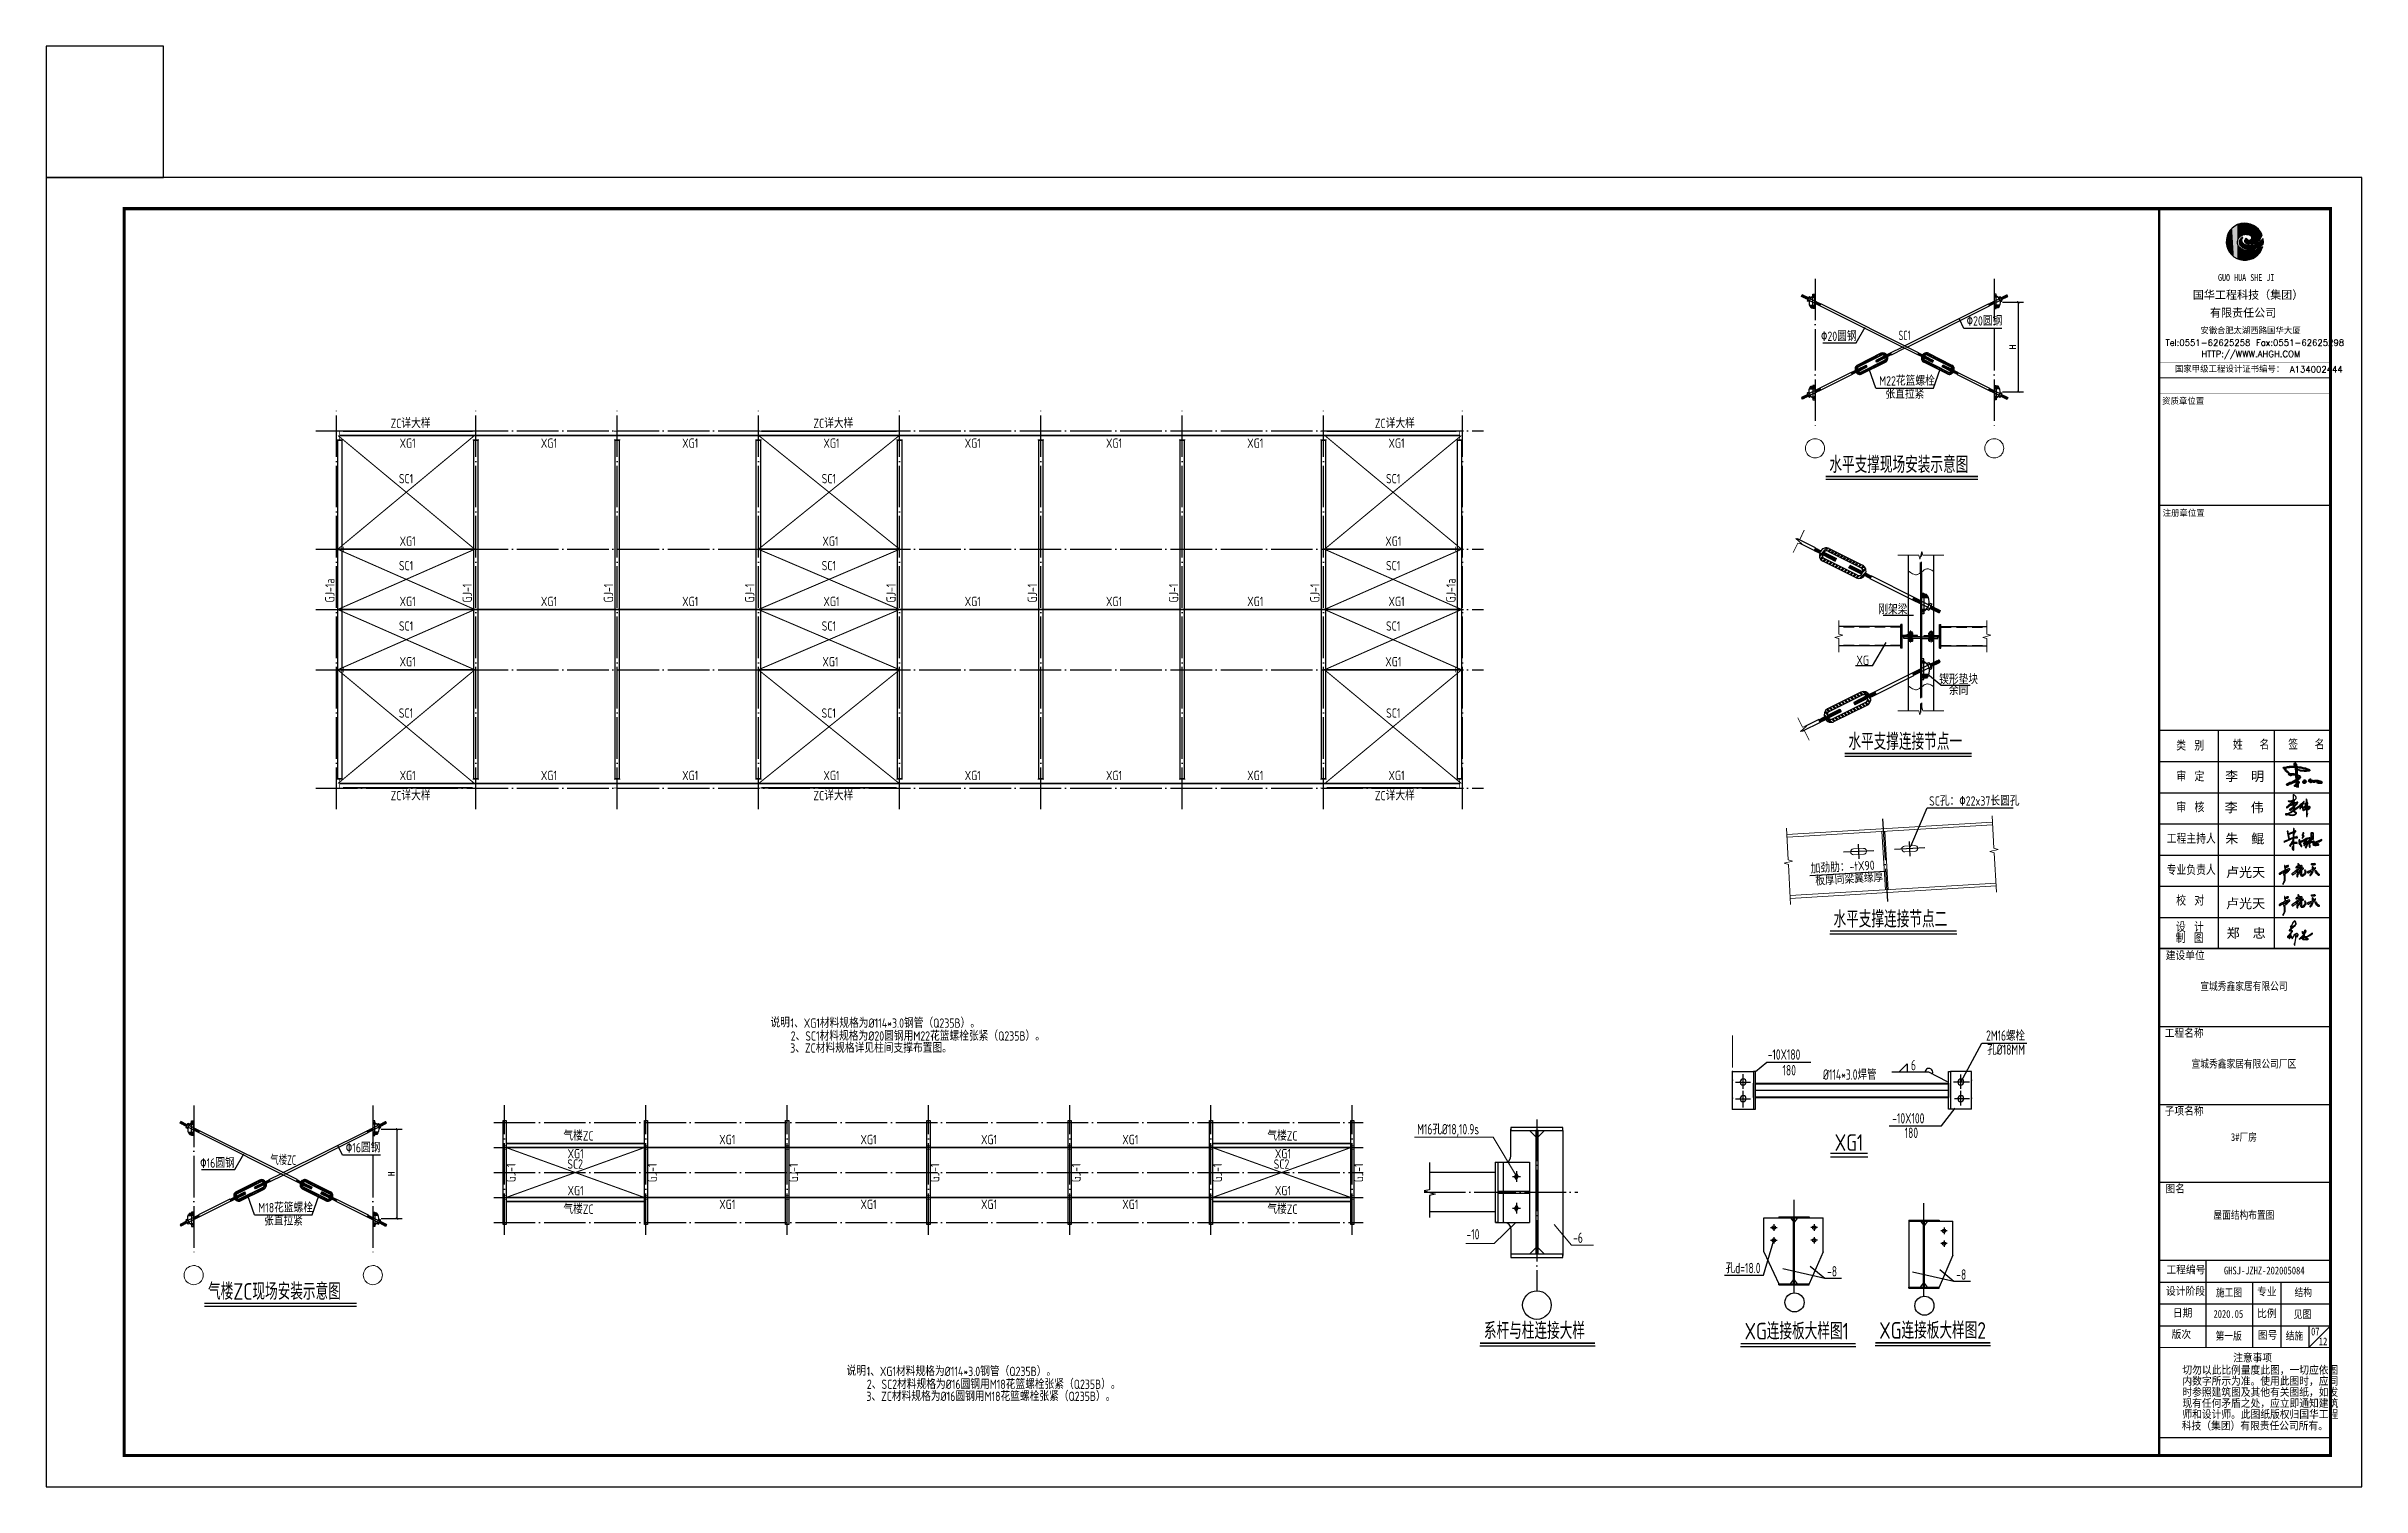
# Model space of a CAD drawing. Extents: x 9834882 to 10005569, y 1691670 to 2510806.
# Drawn here: x 9894119 to 10005569, y 1996232 to 2065545 of the extents above; entities that cross this region are included whole.
import ezdxf
from ezdxf.enums import TextEntityAlignment as Align

# ---------------------------------------------------------------- set-up
doc = ezdxf.new("R2010")
doc.units = 0
doc.header["$LTSCALE"] = 1000
doc.header["$MEASUREMENT"] = 0
for name, pattern in [('CENTER2', [1.125, 0.75, -0.125, 0.125, -0.125]), ('CENTERX2', [101.6, 63.5, -12.7, 12.7, -12.7]), ('CONTINUOUS0', [0]), ('CONTINUOUS1', [0]), ('DASHED', [0.75, 0.5, -0.25]), ('DOTE', [2.42, 2, -0.2, 0.02, -0.2])]:
    doc.linetypes.add(name, pattern=pattern)
doc.layers.get('0').update_dxf_attribs({"linetype": 'CONTINUOUS'})
doc.layers.get('Defpoints').update_dxf_attribs({"linetype": 'CONTINUOUS'})
for name, color, linetype in [('003_THICK', 7, 'CONTINUOUS1'), ('004_THIN', 6, 'CONTINUOUS0'), ('DOTE', 8, 'DOTE'), ('JC', 7, 'CONTINUOUS'), ('LAYER4', 4, 'CONTINUOUS'), ('PP-PM-TK', 7, 'CONTINUOUS'), ('PUB_DIM', 3, 'CONTINUOUS'), ('PUB_TEXT', 7, 'CONTINUOUS'), ('PUB_TITLE', 4, 'CONTINUOUS'), ('THIN', 7, 'CONTINUOUS'), ('TK', 7, 'CONTINUOUS'), ('ZC', 6, 'CONTINUOUS'), ('一般文字', 6, 'CONTINUOUS'), ('刚架', 2, 'CONTINUOUS'), ('卫浴', 7, 'CONTINUOUS'), ('填充', 8, 'CONTINUOUS'), ('屋面支撑', 1, 'CONTINUOUS'), ('支撑', 4, 'CONTINUOUS'), ('板', 4, 'CONTINUOUS'), ('柱', 2, 'CONTINUOUS'), ('梁', 4, 'CONTINUOUS'), ('签名', 255, 'CONTINUOUS'), ('系杆', 7, 'CONTINUOUS')]:
    doc.layers.add(name, color=color, linetype=linetype)
for name, color, linetype, lineweight in [('Z-详图标注', 3, 'CONTINUOUS', 18), ('中线', 3, 'CONTINUOUS', 18), ('标注', 4, 'CONTINUOUS', 20), ('系杆支撑', 2, 'CONTINUOUS', 25), ('轴线', 1, 'CENTERX2', 13)]:
    doc.layers.add(name, color=color, linetype=linetype, lineweight=lineweight)
doc.styles.add('-黑体', font='')
doc.styles.add('_HZTXT', font='atssdeng.shx', dxfattribs={"width": 0.8, "bigfont": 'atssdchn.shx'})
doc.styles.add('_TCH_DIM_T3', font='SIMPLEX', dxfattribs={"width": 0.705882, "bigfont": 'GBCBIG'})
doc.styles.add('STYLE1', font='simhei.ttf', dxfattribs={"width": 0.8})
doc.styles.add('TQ', font='txt.shx', dxfattribs={"width": 0.8, "bigfont": 'hztxt.shx'})
doc.styles.add('TSSD_DIMENSION', font='atssdeng.shx', dxfattribs={"width": 0.7, "bigfont": 'atssdchn.shx'})
doc.styles.add('TSSD_Label', font='Tssdeng.shx', dxfattribs={"width": 0.7, "bigfont": 'hztxt.shx'})
doc.styles.add('TSSD_REIN', font='atssdeng.shx', dxfattribs={"width": 0.7, "bigfont": 'atssdchn.shx'})
doc.styles.add('仿宋', font='', dxfattribs={"width": 0.8})
doc.styles.get('-黑体').set_extended_font_data('SimSun')
doc.styles.get('仿宋').set_extended_font_data('SimSun')
doc.dimstyles.new('_TCH_ARCH&&100', dxfattribs={"dimtxt": 297.5, "dimasz": 100, "dimexe": 250, "dimexo": 300, "dimgap": 126.25, "dimtad": 1, "dimdec": 0, "dimzin": 0, "dimdsep": 46, "dimtxsty": '_TCH_DIM_T3', "dimblk": 'ARCHTICK', "dimcen": 0.09, "dimclrt": 7, "dimazin": 2, "dimtfac": 1, "dimtdec": 0, "dimtix": 1, "dimtmove": 2, "dimatfit": 3, "dimfxl": 1, "dimtolj": 1, "dimtzin": 0, "dimarcsym": 0})

msp = doc.modelspace()

# ---------------------------------------------------------------- texts
at = {"layer": 'PUB_TEXT', "style": 'TSSD_DIMENSION'}
for s, height, width, p in [('%%13020圆钢', 450, 0.8, (9980400.5, 2051593.3)), ('%%13020圆钢', 450, 0.8, (9987411.6, 2052330.8)), ('M22花篮螺栓', 450, 0.8, (9983682.3, 2049443.7)), ('张直拉紧', 450, 0.8, (9983579.2, 2048813.2)), ('刚架梁', 450, 0.8, (9983001.3, 2038443.2)), ('XG', 450, 0.8, (9981549.6, 2035999.5)), ('锲形垫块', 450, 0.8, (9986168, 2035078)), ('余同', 450, 0.8, (9986168, 2034551.9)), ('%%13016圆钢', 450, 0.8, (9909369, 2012544.3)), ('%%13016圆钢', 450, 0.8, (9902357.8, 2011806.9)), ('M18花篮螺栓', 450, 0.8, (9905639.7, 2009657.2)), ('张直拉紧', 450, 0.8, (9905536.6, 2009026.7)), ('孔d=18.0', 500, 0.7, (9975794.2, 2006754.3))]:
    msp.add_text(s, height=height, dxfattribs=dict(at, width=width)).set_placement(p, align=Align.MIDDLE_CENTER)
for s, height, width, p in [('SC孔：%%13022x37长圆孔', 450, 0.8, (9984746.4, 2029005.5)), ('说明：', 450, 0.8, (9928973.9, 2018338.3)), ('1、XG1材料规格为%%C114*3.0钢管（Q235B）。', 450, 0.8, (9929940.3, 2018315.1)), ('3、ZC材料规格详见柱间支撑布置图。', 450, 0.8, (9929927.1, 2017115.6)), ('2、SC1材料规格为%%C20圆钢用M22花篮螺栓张紧（Q235B）。', 450, 0.8, (9929949.6, 2017694.8)), ('-10X180', 500, 0.7, (9976975.5, 2016777.1)), ('2M16螺栓', 500, 0.7, (9987488.8, 2017689.4)), ('孔%%C18MM', 500, 0.7, (9987545, 2017012.3)), ('180', 500, 0.7, (9977690.2, 2016023.1)), ('%%C114*3.0焊管', 500, 0.7, (9979637, 2015814.3)), ('6', 500, 0.7, (9983872.6, 2016270.1)), ('-10X100', 500, 0.7, (9982970.9, 2013707.8)), ('M16孔%%C18,10.9s', 500, 0.7, (9960104.3, 2013185.3, -5.7)), ('180', 500, 0.7, (9983567.7, 2013010.3)), ('-10', 500, 0.7, (9962478.5, 2008127.4, -5.7)), ('-6', 500, 0.7, (9967611.1, 2007962.8, -5.7)), ('-8', 500, 0.7, (9979835.3, 2006345.1)), ('-8', 500, 0.7, (9986054.5, 2006189.8)), ('说明：', 450, 0.8, (9932639.7, 2001578.5)), ('1、XG1材料规格为%%C114*3.0钢管（Q235B）。', 450, 0.8, (9933606.2, 2001555.4)), ('3、ZC材料规格为%%C16圆钢用M18花篮螺栓张紧（Q235B）。', 450, 0.8, (9933592.9, 2000355.9)), ('2、SC2材料规格为%%C16圆钢用M18花篮螺栓张紧（Q235B）。', 450, 0.8, (9933615.5, 2000935))]:
    msp.add_text(s, height=height, dxfattribs=dict(at, width=width)).set_placement(p)
at = {"layer": 'PUB_TEXT', "style": 'TSSD_DIMENSION', "width": 0.8}
for s, p in [('加劲肋：-tX90', (9979062.6, 2025736.6)), ('板厚同梁翼缘厚', (9979282.8, 2025156.9))]:
    msp.add_text(s, height=450, rotation=3.43363, dxfattribs=at).set_placement(p)
at = {"layer": 'PUB_TITLE', "color": 6, "style": '仿宋', "width": 0.8}
msp.add_text('屋面结构布置图', height=375, dxfattribs=at).set_placement((9999899.9, 2009119.2), align=Align.CENTER)
msp.add_text('07', height=375, dxfattribs=at).set_placement((10003132.2, 2003516.2))
at = {"layer": 'THIN', "style": 'TSSD_Label', "width": 0.65}
for s, p in [('SC1', (9983565.7, 2051634.7)), ('气楼ZC', (9905523.1, 2011947.4))]:
    msp.add_text(s, height=460, dxfattribs=at).set_placement(p, align=Align.MIDDLE_CENTER)
at = {"layer": 'ZC', "style": 'TSSD_REIN', "width": 0.8}
for s, p in [('ZC详大样', (9910693.1, 2047173.7)), ('ZC详大样', (9931043.1, 2047173.7)), ('ZC详大样', (9958069.7, 2047173.7)), ('ZC详大样', (9910693.1, 2029262.5)), ('ZC详大样', (9931043.1, 2029262.5)), ('ZC详大样', (9958069.7, 2029262.5)), ('气楼ZC', (9919006.6, 2012887.9)), ('气楼ZC', (9952890.3, 2012887.9)), ('气楼ZC', (9919006.6, 2009360.4)), ('气楼ZC', (9952890.3, 2009360.4))]:
    msp.add_text(s, height=450, dxfattribs=at).set_placement(p)
at = {"layer": '一般文字', "color": 2, "style": '_HZTXT', "width": 0.8}
for s, p in [('水平支撑现场安装示意图', (9979945, 2045011.8)), ('水平支撑连接节点一', (9980862, 2031685.8)), ('水平支撑连接节点二', (9980146.6, 2023139.8)), ('XG1', (9980203.6, 2012391.2)), ('气楼ZC现场安装示意图', (9901902.4, 2005225.3)), ('系杆与柱连接大样', (9963315.5, 2003333.7)), ('XG连接板大样图1', (9975863.8, 2003315.8)), ('XG连接板大样图2', (9982348.1, 2003350.6))]:
    msp.add_text(s, height=800, dxfattribs=at).set_placement(p)
at = {"layer": '屋面支撑', "style": 'TSSD_REIN', "width": 0.8}
for s, p in [('SC1', (9911091.6, 2044515.8)), ('SC1', (9931441.6, 2044515.8)), ('SC1', (9958603.9, 2044515.8)), ('SC1', (9911091.6, 2040330.8)), ('SC1', (9931441.6, 2040330.8)), ('SC1', (9958603.9, 2040330.8)), ('SC1', (9911091.6, 2037425.7)), ('SC1', (9931441.6, 2037425.7)), ('SC1', (9958603.9, 2037425.7)), ('SC1', (9911085.6, 2033235.9)), ('SC1', (9931435.6, 2033235.9)), ('SC1', (9958609.9, 2033235.9)), ('SC2', (9919199.5, 2011532.2)), ('SC2', (9953199.8, 2011532.2))]:
    msp.add_text(s, height=450, dxfattribs=at).set_placement(p)
at = {"layer": '梁', "color": 2, "style": 'TSSD_REIN', "width": 0.8}
for s, p in [('GJ-1a', (9907990.3, 2038783.2)), ('GJ-1', (9914603.4, 2038783.2)), ('GJ-1', (9921403.4, 2038783.2)), ('GJ-1', (9928203.4, 2038783.2)), ('GJ-1', (9935003.4, 2038783.2)), ('GJ-1', (9941803.4, 2038783.2)), ('GJ-1', (9948603.4, 2038783.2)), ('GJ-1', (9955403.4, 2038783.2)), ('GJ-1a', (9961953.4, 2038783.2)), ('GJ-1', (9916705.3, 2010883.2)), ('GJ-1', (9923505.3, 2010883.2)), ('GJ-1', (9930305.3, 2010883.2)), ('GJ-1', (9937105.3, 2010883.2)), ('GJ-1', (9943905.3, 2010883.2)), ('GJ-1', (9950705.3, 2010883.2)), ('GJ-1', (9957505.3, 2010883.2))]:
    msp.add_text(s, height=450, rotation=90, dxfattribs=at).set_placement(p)
at = {"layer": '系杆', "color": 3, "style": 'TSSD_REIN', "width": 0.8}
for p in [(9911125.4, 2046222.5), (9917925.4, 2046222.5), (9924725.4, 2046222.5), (9931525.4, 2046222.5), (9938325.4, 2046222.5), (9945125.4, 2046222.5), (9951925.4, 2046222.5), (9958725.4, 2046222.5), (9911125.4, 2041506), (9931475.4, 2041506), (9958570.2, 2041506), (9911125.4, 2038606), (9917925.4, 2038606), (9924725.4, 2038606), (9931525.4, 2038606), (9938325.4, 2038606), (9945125.4, 2038606), (9951925.4, 2038606), (9958725.4, 2038606), (9911125.4, 2035706), (9931475.4, 2035706), (9958570.2, 2035706), (9911125.4, 2030231), (9917925.4, 2030231), (9924725.4, 2030231), (9931525.4, 2030231), (9938325.4, 2030231), (9945125.4, 2030231), (9951925.4, 2030231), (9958725.4, 2030231), (9926510.8, 2012712.1), (9933310.8, 2012712.1), (9939110.8, 2012712.1), (9945910.8, 2012712.1), (9919210.8, 2012031.9), (9953257.8, 2012031.9), (9919210.8, 2010255.1), (9953257.8, 2010255.1), (9926510.8, 2009594.6), (9933310.8, 2009594.6), (9939110.8, 2009594.6), (9945910.8, 2009594.6)]:
    msp.add_text('XG1', height=450, dxfattribs=at).set_placement(p)

# ---------------------------------------------------------------- blocks, each defined once
blk = doc.blocks.new('*X12')
at = {"layer": '填充', "linetype": 'Continuous'}
for p, q in [((15639372, -855519), (15639448, -855443)), ((15639400, -855533), (15639476, -855458)), ((15639452, -855559), (15639527, -855483)), ((15639480, -855573), (15639555, -855497)), ((15639531, -855599), (15639607, -855523)), ((15639560, -855613), (15639635, -855537)), ((15639567, -855205), (15639643, -855129)), ((15639595, -855219), (15639671, -855143)), ((15639611, -855638), (15639686, -855563)), ((15639639, -855652), (15639715, -855577)), ((15639647, -855244), (15639722, -855169)), ((15639675, -855259), (15639750, -855183)), ((15639691, -855678), (15639766, -855603)), ((15639719, -855692), (15639794, -855617)), ((15639726, -855284), (15639802, -855209)), ((15639754, -855298), (15639830, -855223)), ((15639770, -855718), (15639846, -855642)), ((15639798, -855732), (15639874, -855656)), ((15639806, -855324), (15639881, -855249)), ((15639834, -855338), (15639910, -855263)), ((15639850, -855758), (15639925, -855682)), ((15639878, -855772), (15639953, -855696)), ((15639885, -855364), (15639961, -855288)), ((15639914, -855378), (15639989, -855302)), ((15639929, -855797), (15640005, -855722)), ((15639957, -855811), (15640033, -855736)), ((15639965, -855404), (15640040, -855328)), ((15639993, -855418), (15640069, -855342)), ((15640009, -855837), (15640084, -855762)), ((15640037, -855851), (15640112, -855776)), ((15640045, -855443), (15640120, -855368)), ((15640073, -855457), (15640148, -855382)), ((15640088, -855877), (15640164, -855801)), ((15640116, -855891), (15640192, -855816)), ((15640124, -855483), (15640200, -855408)), ((15640152, -855497), (15640228, -855422)), ((15640168, -855917), (15640243, -855841)), ((15640196, -855931), (15640271, -855855)), ((15640204, -855523), (15640279, -855447)), ((15640232, -855537), (15640307, -855461)), ((15640283, -855563), (15640359, -855487)), ((15640311, -855577), (15640387, -855501)), ((15640363, -855602), (15640438, -855527)), ((15640391, -855616), (15640466, -855541)), ((15640442, -855642), (15640518, -855567)), ((15640470, -855656), (15640546, -855581)), ((15640522, -855682), (15640597, -855607)), ((15640550, -855696), (15640617, -855629)), ((15640247, -855956), (15640323, -855881)), ((15640275, -855971), (15640351, -855895)), ((15640327, -855996), (15640402, -855921)), ((15640355, -856010), (15640425, -855940))]:
    blk.add_line(p, q, dxfattribs=at)
blk = doc.blocks.new('*X13')
at = {"layer": '填充', "linetype": 'Continuous'}
for p, q in [((15639209, -855324), (15639476, -855057)), ((15639216, -855360), (15639325, -855251)), ((15639222, -855234), (15639398, -855058)), ((15639239, -855414), (15639315, -855338)), ((15639256, -855439), (15639328, -855367)), ((15639264, -855150), (15639328, -855086)), ((15639295, -855477), (15639368, -855404)), ((15639321, -855493), (15639396, -855418)), ((15639419, -855157), (15639510, -855065)), ((15639488, -855165), (15639563, -855089)), ((15639516, -855179), (15639591, -855104))]:
    blk.add_line(p, q, dxfattribs=at)
blk = doc.blocks.new('*X14')
at = {"layer": '填充', "linetype": 'Continuous'}
for p, q in [((15640495, -856066), (15640753, -855808)), ((15640536, -856068), (15640750, -855854)), ((15640601, -855722), (15640674, -855650)), ((15640617, -855629), (15640625, -855621)), ((15640624, -855741), (15640695, -855670)), ((15640651, -855792), (15640728, -855714)), ((15640651, -855833), (15640741, -855743)), ((15640406, -856036), (15640483, -855960)), ((15640425, -855940), (15640431, -855935)), ((15640435, -856050), (15640517, -855967))]:
    blk.add_line(p, q, dxfattribs=at)
blk = doc.blocks.new('*X15')
at = {"layer": '填充', "linetype": 'Continuous'}
for p, q in [((15636328, -856068), (15636082, -855823)), ((15636227, -855925), (15636085, -855783)), ((15636184, -855805), (15636103, -855724)), ((15636192, -855771), (15636119, -855698)), ((15636226, -855728), (15636155, -855657)), ((15636253, -855713), (15636179, -855639)), ((15636236, -856053), (15636115, -855933)), ((15636364, -856062), (15636245, -855943)), ((15636420, -856041), (15636343, -855964)), ((15636448, -856027), (15636373, -855951))]:
    blk.add_line(p, q, dxfattribs=at)
blk = doc.blocks.new('*X16')
at = {"layer": '填充', "linetype": 'Continuous'}
for p, q in [((15637339, -855170), (15637263, -855094)), ((15637287, -855195), (15637275, -855183)), ((15637369, -855158), (15637291, -855080)), ((15637625, -855336), (15637348, -855059)), ((15637627, -855296), (15637385, -855054)), ((15637482, -855510), (15637438, -855466)), ((15637532, -855482), (15637458, -855409)), ((15637591, -855183), (15637477, -855070)), ((15637556, -855464), (15637484, -855393)), ((15637592, -855423), (15637518, -855349)), ((15637607, -855396), (15637526, -855315))]:
    blk.add_line(p, q, dxfattribs=at)
blk = doc.blocks.new('*X17')
at = {"layer": '填充', "linetype": 'Continuous'}
for p, q in [((15636305, -855687), (15636229, -855611)), ((15636333, -855673), (15636257, -855597)), ((15636384, -855647), (15636309, -855572)), ((15636412, -855633), (15636337, -855558)), ((15636464, -855607), (15636388, -855532)), ((15636492, -855593), (15636416, -855518)), ((15636543, -855567), (15636468, -855492)), ((15636571, -855553), (15636496, -855478)), ((15636623, -855528), (15636547, -855452)), ((15636651, -855514), (15636575, -855438)), ((15636659, -855922), (15636583, -855846)), ((15636687, -855907), (15636611, -855832)), ((15636702, -855488), (15636627, -855412)), ((15636730, -855474), (15636655, -855398)), ((15636738, -855882), (15636663, -855806)), ((15636766, -855868), (15636691, -855792)), ((15636782, -855448), (15636706, -855373)), ((15636810, -855434), (15636735, -855359)), ((15636818, -855842), (15636742, -855767)), ((15636846, -855828), (15636770, -855752)), ((15636861, -855408), (15636786, -855333)), ((15636890, -855394), (15636814, -855319)), ((15636897, -855802), (15636822, -855727)), ((15636925, -855788), (15636850, -855713)), ((15636941, -855369), (15636865, -855293)), ((15636969, -855355), (15636894, -855279)), ((15636977, -855762), (15636901, -855687)), ((15637005, -855748), (15636929, -855673)), ((15637021, -855329), (15636945, -855253)), ((15637049, -855315), (15636973, -855239)), ((15637056, -855723), (15636981, -855647)), ((15637084, -855709), (15637009, -855633)), ((15637100, -855289), (15637025, -855214)), ((15637128, -855275), (15637053, -855200)), ((15637136, -855683), (15637060, -855607)), ((15637164, -855669), (15637089, -855593)), ((15637180, -855249), (15637104, -855174)), ((15637208, -855235), (15637132, -855160)), ((15637215, -855643), (15637140, -855568)), ((15637244, -855629), (15637168, -855554)), ((15637259, -855210), (15637184, -855134)), ((15637275, -855183), (15637212, -855120)), ((15637295, -855603), (15637220, -855528)), ((15637323, -855589), (15637248, -855514)), ((15637375, -855564), (15637299, -855488)), ((15637403, -855550), (15637327, -855474)), ((15637454, -855524), (15637379, -855448)), ((15637438, -855466), (15637407, -855434)), ((15636500, -856001), (15636424, -855926)), ((15636528, -855987), (15636452, -855912)), ((15636579, -855961), (15636504, -855886)), ((15636607, -855947), (15636532, -855872))]:
    blk.add_line(p, q, dxfattribs=at)
blk = doc.blocks.new('A$C3B5F1999')
at = {"layer": '板', "lineweight": -3}
h = blk.add_hatch(dxfattribs=at)
h.set_pattern_fill('ANSI31', color=256, scale=11.25, style=0)
h.set_pattern_definition([(225, (1544786.093, 1161578.04), (25.25697034, -25.25697034), [])])
h.paths.add_polyline_path([(227, 494, 0.095394), (160, 607), (0, 607), (0, 494)])
h.paths.add_polyline_path([(0, 136), (0, 45, 0.128822), (150, 136)])
for p, q in [((0, 645), (77, 645)), ((0, 645), (0, 0)), ((160, 607), (0, 607)), ((160, 607), (0, 607)), ((227, 494), (0, 494)), ((150, 136), (0, 136)), ((77, 645), (77, 0)), ((77, 0), (0, 0))]:
    blk.add_line(p, q, dxfattribs=at)
blk.add_arc((-98, 377), 346, 286.4909, 41.61835, dxfattribs=at)
blk = doc.blocks.new('_ArchTick')
at = {"color": 0, "linetype": 'ByBlock', "const_width": 0.4}
blk.add_lwpolyline([(-0.5, -0.5), (0.5, 0.5)], dxfattribs=at)
blk = doc.blocks.new('*D43')
at = {"layer": 'Defpoints', "color": 0}
for p in [(9909938, 2013443), (9911002, 2013443), (9909938, 2009134)]:
    blk.add_point(p, dxfattribs=at)
at = {"layer": 'PUB_DIM', "color": 0, "lineweight": -2}
for p, q in [((9910238, 2013443), (9911252, 2013443)), ((9911002, 2009134), (9911002, 2013443)), ((9910238, 2009134), (9911252, 2009134))]:
    blk.add_line(p, q, dxfattribs=at)
at = {"layer": 'PUB_DIM', "color": 0, "lineweight": -2, "xscale": 100, "yscale": 100, "zscale": 100}
for p, rotation in [((9911002, 2013443), 90), ((9911002, 2009134), 270)]:
    blk.add_blockref('_ArchTick', p, dxfattribs=dict(at, rotation=rotation))
at = {"layer": 'PUB_DIM', "color": 7, "insert": (9910727, 2011288), "char_height": 297.5, "attachment_point": 5, "rotation": 90, "style": '_TCH_DIM_T3'}
blk.add_mtext('\\A1;H', dxfattribs=at)
blk = doc.blocks.new('*D47')
at = {"layer": 'Defpoints', "color": 0}
for p in [(9987981, 2053230), (9989044, 2053230), (9987981, 2048920)]:
    blk.add_point(p, dxfattribs=at)
at = {"layer": 'PUB_DIM', "color": 0, "lineweight": -2}
for p, q in [((9988281, 2053230), (9989294, 2053230)), ((9989044, 2048920), (9989044, 2053230)), ((9988281, 2048920), (9989294, 2048920))]:
    blk.add_line(p, q, dxfattribs=at)
at = {"layer": 'PUB_DIM', "color": 0, "lineweight": -2, "xscale": 100, "yscale": 100, "zscale": 100}
for p, rotation in [((9989044, 2053230), 90), ((9989044, 2048920), 270)]:
    blk.add_blockref('_ArchTick', p, dxfattribs=dict(at, rotation=rotation))
at = {"layer": 'PUB_DIM', "color": 7, "insert": (9988769, 2051075), "char_height": 297.5, "attachment_point": 5, "rotation": 90, "style": '_TCH_DIM_T3'}
blk.add_mtext('\\A1;H', dxfattribs=at)
blk = doc.blocks.new('*X6')
at = {"layer": '填充', "linetype": 'Continuous'}
for p, q in [((14993410, -92759), (14993519, -92649)), ((14993463, -92781), (14993591, -92652)), ((14993583, -92798), (14993887, -92494)), ((14993659, -92298), (14993763, -92193)), ((14993682, -92773), (14993840, -92615)), ((14993703, -92329), (14993804, -92227)), ((14993731, -92513), (14993882, -92361)), ((14993747, -92421), (14993861, -92307))]:
    blk.add_line(p, q, dxfattribs=at)
blk = doc.blocks.new('*X7')
at = {"layer": '填充', "linetype": 'Continuous'}
for p, q in [((14991695, -91716), (14992054, -91357)), ((14991762, -91512), (14991882, -91391)), ((14991980, -91506), (14992116, -91370)), ((14992103, -91520), (14992211, -91412)), ((14992153, -91545), (14992247, -91451)), ((14991702, -91784), (14991869, -91616)), ((14991743, -91880), (14991850, -91773)), ((14991776, -91922), (14991878, -91819)), ((14991855, -91980), (14991962, -91873)), ((14991904, -92006), (14991957, -91953))]:
    blk.add_line(p, q, dxfattribs=at)
blk = doc.blocks.new('*X8')
at = {"layer": '填充', "linetype": 'Continuous'}
for p, q in [((14992245, -91590), (14992352, -91483)), ((14992247, -91451), (14992261, -91437)), ((14992295, -91615), (14992402, -91508)), ((14992386, -91661), (14992493, -91554)), ((14992436, -91686), (14992543, -91579)), ((14991957, -91953), (14992012, -91898)), ((14991996, -92052), (14992103, -91944)), ((14992046, -92077), (14992153, -91969)), ((14992137, -92122), (14992244, -92015)), ((14992187, -92147), (14992294, -92040)), ((14992278, -92193), (14992386, -92086)), ((14992328, -92218), (14992436, -92111)), ((14992420, -92264), (14992527, -92156)), ((14992470, -92289), (14992577, -92181)), ((14992527, -91732), (14992635, -91625)), ((14992561, -92334), (14992669, -92227)), ((14992577, -91757), (14992685, -91650)), ((14992611, -92359), (14992719, -92252)), ((14992669, -91803), (14992776, -91695)), ((14992703, -92405), (14992810, -92298)), ((14992719, -91828), (14992826, -91720)), ((14992753, -92430), (14992860, -92323)), ((14992810, -91873), (14992918, -91766)), ((14992844, -92476), (14992952, -92368)), ((14992860, -91898), (14992968, -91791)), ((14992894, -92501), (14993002, -92393)), ((14992952, -91944), (14993059, -91837)), ((14992986, -92546), (14993093, -92439)), ((14993002, -91969), (14993109, -91862)), ((14993036, -92571), (14993143, -92464)), ((14993093, -92015), (14993200, -91907)), ((14993127, -92617), (14993234, -92510)), ((14993143, -92040), (14993250, -91932)), ((14993177, -92642), (14993284, -92535)), ((14993235, -92085), (14993342, -91978)), ((14993268, -92688), (14993376, -92581)), ((14993285, -92110), (14993392, -92003)), ((14993318, -92713), (14993426, -92606)), ((14993376, -92156), (14993483, -92049)), ((14993426, -92181), (14993533, -92074)), ((14993517, -92227), (14993625, -92119)), ((14993567, -92252), (14993675, -92144))]:
    blk.add_line(p, q, dxfattribs=at)
blk = doc.blocks.new('*X9')
at = {"layer": '填充', "linetype": 'Continuous'}
for p, q in [((14992284, -99000), (14992177, -98893)), ((14992334, -98975), (14992227, -98868)), ((14992425, -98930), (14992318, -98822)), ((14992475, -98905), (14992368, -98797)), ((14992567, -98859), (14992460, -98752)), ((14992617, -98834), (14992510, -98727)), ((14992708, -98788), (14992601, -98681)), ((14992758, -98763), (14992651, -98656)), ((14992816, -99320), (14992708, -99213)), ((14992850, -98717), (14992742, -98610)), ((14992866, -99295), (14992758, -99188)), ((14992900, -98692), (14992792, -98585)), ((14992957, -99249), (14992850, -99142)), ((14992991, -98647), (14992884, -98539)), ((14993007, -99224), (14992900, -99117)), ((14993041, -98622), (14992934, -98514)), ((14993099, -99179), (14992991, -99071)), ((14993133, -98576), (14993025, -98469)), ((14993149, -99154), (14993041, -99046)), ((14993183, -98551), (14993075, -98444)), ((14993240, -99108), (14993133, -99001)), ((14993274, -98505), (14993167, -98398)), ((14993290, -99083), (14993183, -98976)), ((14993324, -98480), (14993217, -98373)), ((14993381, -99037), (14993274, -98930)), ((14993415, -98435), (14993308, -98327)), ((14993431, -99012), (14993324, -98905)), ((14993465, -98410), (14993358, -98302)), ((14993523, -98966), (14993416, -98859)), ((14993557, -98364), (14993449, -98257)), ((14993573, -98941), (14993466, -98834)), ((14993607, -98339), (14993499, -98232)), ((14993664, -98896), (14993557, -98788)), ((14993714, -98871), (14993607, -98763)), ((14993806, -98825), (14993698, -98718)), ((14993856, -98800), (14993748, -98693)), ((14993892, -98699), (14993840, -98647)), ((14992533, -99461), (14992426, -99354)), ((14992583, -99436), (14992476, -99329)), ((14992674, -99391), (14992567, -99283)), ((14992724, -99366), (14992617, -99258))]:
    blk.add_line(p, q, dxfattribs=at)
blk = doc.blocks.new('*X10')
at = {"layer": '填充', "linetype": 'Continuous'}
for p, q in [((14992287, -99565), (14991920, -99197)), ((14992063, -99204), (14991945, -99086)), ((14992077, -99143), (14991972, -99038)), ((14992143, -99071), (14992039, -98967)), ((14992193, -99046), (14992085, -98939)), ((14992212, -99564), (14991929, -99282)), ((14992392, -99532), (14992280, -99420)), ((14992442, -99507), (14992334, -99400))]:
    blk.add_line(p, q, dxfattribs=at)
blk = doc.blocks.new('*X11')
at = {"layer": '填充', "linetype": 'Continuous'}
for p, q in [((14993698, -98293), (14993591, -98186)), ((14993752, -98272), (14993641, -98161)), ((14994117, -98500), (14993745, -98127)), ((14994109, -98417), (14993817, -98125)), ((14993994, -98726), (14993890, -98622)), ((14993947, -98754), (14993892, -98699)), ((14994062, -98657), (14993957, -98552)), ((14994089, -98609), (14993973, -98493))]:
    blk.add_line(p, q, dxfattribs=at)
blk = doc.blocks.new('*U22')
at = {"layer": 'PP-PM-TK', "color": 1}
for points in [[(-734, 26), (-725, -117), (-725, 92)], [(-725, 92), (-715, -155), (-715, 168)], [(-725, -117), (-725, 92), (-715, -155)], [(-715, 168), (-689, -255), (-689, 245)], [(-715, -155), (-715, 168), (-689, -255)], [(-689, 245), (-669, -296), (-669, 303)], [(-689, -255), (-689, 245), (-669, -296)], [(-669, 303), (-627, -384), (-627, 377)], [(-669, -296), (-669, 303), (-627, -384)], [(-627, 377), (-598, -422), (-598, 427)], [(-627, -384), (-627, 377), (-598, -422)], [(-598, 427), (-540, -498), (-540, 493)], [(-598, -422), (-598, 427), (-540, -498)], [(-540, 493), (-504, -531), (-504, 535)], [(-540, -498), (-540, 493), (-504, -531)], [(-504, 535), (-434, -593), (-434, 589)], [(-504, -531), (-504, 535), (-434, -593)], [(-434, 589), (-390, -619), (-390, 622)], [(-434, -593), (-434, 589), (-390, -619)], [(-390, 622), (-310, -666), (-310, 662)], [(-390, -619), (-390, 622), (-310, -666)], [(-310, 662), (-302, -669), (-302, 667)], [(-310, -666), (-310, 662), (-302, -669)], [(-302, 667), (-300, 1), (-300, 667)], [(-300, 667), (-299, 9), (-299, 668)], [(-299, 668), (-289, 51), (-289, 673)], [(-289, 673), (-287, 62), (-287, 674)], [(-287, 674), (-274, 89), (-274, 680)], [(-274, 680), (-262, 115), (-262, 686)], [(-262, 686), (-255, 126), (-255, 688)], [(-262, 686), (-262, 115), (-262, 686)], [(-255, 688), (-231, 157), (-231, 695)], [(-231, 695), (-227, 163), (-227, 696)], [(-227, 696), (-222, 168), (-222, 697)], [(-222, 697), (-221, 168), (-221, 697)], [(-222, 3), (-221, -43), (-221, 4)], [(-221, 697), (-215, 174), (-215, 699)], [(-221, 4), (-215, -82), (-215, 32)], [(-221, -43), (-221, 4), (-215, -82)], [(-215, 699), (-211, 177), (-211, 700)], [(-215, 32), (-211, -92), (-211, 48)], [(-215, -82), (-215, 32), (-211, -92)], [(-211, 700), (-202, 186), (-202, 703)], [(-211, 48), (-202, -118), (-202, 68)], [(-211, -92), (-211, 48), (-202, -118)], [(-202, 703), (-199, 188), (-199, 704)], [(-202, 68), (-199, -122), (-199, 73)], [(-202, -118), (-202, 68), (-199, -122)], [(-199, 704), (-185, 201), (-185, 708)], [(-199, 73), (-185, -143), (-185, 93)], [(-199, -122), (-199, 73), (-185, -143)], [(-185, 708), (-183, 203), (-183, 708)], [(-185, 93), (-183, -145), (-183, 96)], [(-185, -143), (-185, 93), (-183, -145)], [(-183, 708), (-179, 206), (-179, 709)], [(-183, 96), (-179, -149), (-179, 100)], [(-183, -145), (-183, 96), (-179, -149)], [(-179, 709), (-176, 208), (-176, 710)], [(-179, 100), (-176, -152), (-176, 103)], [(-179, -149), (-179, 100), (-176, -152)], [(-176, 710), (-175, 208), (-175, 710)], [(-176, 103), (-175, -153), (-175, 104)], [(-176, -152), (-176, 103), (-175, -153)], [(-175, 710), (-163, 216), (-163, 714)], [(-175, 104), (-163, -165), (-163, 116)], [(-175, -153), (-175, 104), (-163, -165)], [(-163, 714), (-142, 228), (-142, 719)], [(-163, 116), (-142, -181), (-142, 137)], [(-163, -165), (-163, 116), (-142, -181)], [(-142, 719), (-124, 239), (-124, 724)], [(-142, 137), (-124, -195), (-124, 151)], [(-142, -181), (-142, 137), (-124, -195)], [(-124, 724), (-123, 240), (-123, 724)], [(-124, 151), (-123, -196), (-123, 152)], [(-124, -195), (-124, 151), (-123, -196)], [(-123, 724), (-122, 240), (-122, 724)], [(-123, 152), (-122, -196), (-122, 153)], [(-123, -196), (-123, 152), (-122, -196)], [(-122, 724), (-114, 243), (-114, 725)], [(-122, 153), (-114, -202), (-114, 157)], [(-122, -196), (-122, 153), (-114, -202)], [(-114, 725), (-112, 244), (-112, 725)], [(-114, 157), (-112, 107), (-112, 158)], [(-114, -202), (-114, 87), (-112, -204)], [(-112, 725), (-112, 244), (-112, 725)], [(-112, 725), (-111, 244), (-111, 725)], [(-112, 158), (-111, 117), (-111, 159)], [(-112, 158), (-112, 108), (-112, 158)], [(-112, -204), (-112, 45), (-112, -204)], [(-112, -204), (-112, 42), (-111, -204)], [(-111, 725), (-110, 245), (-110, 725)], [(-111, 159), (-110, 119), (-110, 159)], [(-111, -204), (-111, 38), (-110, -205)], [(-110, 725), (-105, 247), (-105, 725)], [(-110, 159), (-105, 131), (-105, 162)], [(-110, -205), (-110, 34), (-105, -208)], [(-105, 725), (-102, 248), (-102, 726)], [(-105, 162), (-102, 135), (-102, 164)], [(-105, -208), (-105, 12), (-102, -210)], [(-102, 726), (-101, 249), (-101, 726)], [(-102, 164), (-101, 137), (-101, 165)], [(-101, 726), (-95, 251), (-95, 726)], [(-101, 165), (-95, 145), (-95, 166)], [(-95, 726), (-89, 254), (-89, 727)], [(-95, 166), (-89, 151), (-89, 167)], [(-89, 727), (-85, 255), (-85, 727)], [(-85, 727), (-83, 256), (-83, 727)], [(-83, 727), (-79, 257), (-79, 727)], [(-79, 727), (-59, 265), (-59, 729)], [(-59, 729), (-54, 267), (-54, 729)], [(-54, 729), (-45, 270), (-45, 730)], [(-45, 730), (-34, 272), (-34, 731)], [(-34, 731), (-28, 273), (-28, 731)], [(-28, 731), (-19, 276), (-19, 732)], [(-19, 732), (-12, 276), (-12, 732)], [(-12, 732), (-10, 277), (-10, 732)], [(-12, 25), (-10, 11), (-10, 47)], [(-10, 732), (-10, 277), (-10, 732)], [(-10, 732), (-9, 277), (-9, 732)], [(-10, 47), (-9, 4), (-9, 50)], [(-10, 11), (-10, 47), (-10, 10)], [(-10, 47), (-10, 10), (-10, 47)], [(-10, 10), (-10, 47), (-9, 4)], [(-9, 732), (-4, 277), (-4, 733)], [(-9, 50), (-4, -7), (-4, 68)], [(-9, 4), (-9, 50), (-4, -7)], [(-4, 733), (-3, 277), (-3, 733)], [(-4, 68), (-3, -8), (-3, 69)], [(-4, -7), (-4, 68), (-3, -8)], [(-3, 733), (2, 278), (2, 733)], [(-3, 69), (2, -19), (2, 80)], [(-3, -8), (-3, 69), (2, -19)], [(2, 733), (7, 279), (7, 734)], [(2, 80), (7, -24), (7, 87)], [(2, -19), (2, 80), (7, -24)], [(7, 734), (16, 280), (16, 734)], [(7, 87), (16, -35), (16, 98)], [(7, -24), (7, 87), (16, -35)], [(16, 280), (16, 734), (18, 279)], [(16, 734), (18, 279), (18, 734)], [(16, 98), (18, -37), (18, 100)], [(16, -35), (16, 98), (18, -37)], [(18, 279), (18, 734), (21, 279)], [(18, 100), (21, -39), (21, 103)], [(18, -37), (18, 100), (21, -39)], [(21, 279), (21, 734), (28, 279)], [(21, 103), (28, -45), (28, 111)], [(21, -39), (21, 103), (28, -45)], [(28, 279), (28, 733), (30, 279)], [(28, 111), (30, -46), (30, 113)], [(28, -45), (28, 111), (30, -46)], [(30, 279), (30, 733), (40, 278)], [(30, 113), (40, -53), (40, 121)], [(30, -46), (30, 113), (40, -53)], [(40, 278), (40, 732), (44, 278)], [(40, 121), (44, -56), (44, 124)], [(40, -53), (40, 121), (44, -56)], [(44, 278), (44, 731), (58, 277)], [(44, 124), (58, -63), (58, 135)], [(44, -56), (44, 124), (58, -63)], [(58, 277), (58, 730), (69, 276)], [(58, -63), (58, 135), (69, -69)], [(69, 276), (69, 728), (70, 276)], [(69, -69), (69, 126), (70, -69)], [(70, 276), (70, 728), (84, 275)], [(70, -69), (70, 125), (84, -74)], [(84, 275), (84, 726), (85, 275)], [(84, -74), (84, 113), (85, -74)], [(85, 275), (85, 726), (108, 274)], [(85, -74), (85, 112), (108, -81)], [(108, 274), (108, 723), (108, 274)], [(108, 274), (108, 723), (108, 274)], [(108, 274), (108, 723), (109, 274)], [(108, -81), (108, 88), (108, -82)], [(108, -82), (108, 87), (108, -82)], [(108, -82), (108, 87), (109, -82)], [(109, 274), (109, 723), (112, 273)], [(109, -82), (109, 87), (112, -82)], [(112, 273), (112, 723), (135, 270)], [(112, -82), (112, 84), (135, -86)], [(135, 270), (135, 720), (147, 269)], [(135, -86), (135, 66), (147, -88)], [(147, 269), (147, 719), (152, 268)], [(147, -88), (147, 62), (152, -88)], [(152, 268), (152, 718), (152, 268)], [(152, 268), (152, 718), (159, 268)], [(152, -88), (152, 60), (152, -89)], [(152, -89), (152, 60), (159, -89)], [(159, 268), (159, 717), (160, 267)], [(159, -89), (159, 59), (160, -89)], [(160, 267), (160, 717), (164, 267)], [(160, -89), (160, 59), (164, -89)], [(164, 267), (164, 716), (171, 265)], [(164, -89), (164, 59), (171, -89)], [(171, 265), (171, 713), (179, 263)], [(171, 58), (179, -90), (179, 60)], [(171, -89), (171, 58), (179, -90)], [(179, 263), (179, 711), (185, 262)], [(179, 60), (185, -90), (185, 61)], [(179, -90), (179, 60), (185, -90)], [(185, 262), (185, 709), (191, 261)], [(185, 61), (191, -90), (191, 62)], [(191, 261), (191, 707), (207, 254)], [(191, 62), (207, -89), (207, 65)], [(207, 254), (207, 702), (209, 253)], [(207, 65), (209, -89), (209, 66)], [(209, 253), (209, 701), (217, 250)], [(209, 66), (217, -89), (217, 70)], [(217, 250), (217, 698), (225, 244)], [(217, 70), (225, -89), (225, 75)], [(225, 244), (225, 696), (243, 230)], [(225, 75), (243, -87), (243, 86)], [(243, 230), (243, 690), (246, 228)], [(243, 86), (246, -86), (246, 91)], [(246, 228), (246, 689), (248, 227)], [(246, 91), (248, -86), (248, 93)], [(248, 227), (248, 688), (249, 226)], [(248, 93), (249, -86), (249, 94)], [(249, 226), (249, 688), (255, 216)], [(249, 94), (255, -86), (255, 102)], [(255, 216), (255, 686), (266, 199)], [(255, 102), (266, -84), (266, 117)], [(266, 199), (266, 682), (270, 192)], [(266, 117), (270, -84), (270, 133)], [(270, 192), (270, 681), (276, 155)], [(270, 133), (276, -83), (276, 155)], [(569, -14), (588, -190), (588, 2)], [(588, 2), (593, -187), (593, 6)], [(593, 6), (610, -177), (610, 20)], [(610, 20), (616, -173), (616, 25)], [(616, 25), (618, -171), (618, 27)], [(618, 27), (637, -159), (637, 43)], [(637, 43), (643, -155), (643, 48)], [(643, 48), (653, -148), (653, 57)], [(653, 57), (662, -142), (662, 66)], [(662, 66), (664, -140), (664, 68)], [(664, 68), (683, -126), (683, 86)], [(683, 86), (711, -105), (711, 112)], [(711, 112), (724, -95), (724, 124)], [(-302, -669), (-302, -30), (-300, -669)], [(-300, -669), (-300, -43), (-299, -670)], [(-299, -670), (-299, -61), (-289, -673)], [(-289, -673), (-289, -97), (-287, -674)], [(-287, -674), (-287, -102), (-274, -679)], [(-274, -679), (-274, -130), (-262, -683)], [(-262, -683), (-262, -150), (-262, -683)], [(-262, -683), (-262, -150), (-255, -686)], [(-255, -686), (-255, -162), (-231, -694)], [(-231, -694), (-231, -192), (-227, -695)], [(-227, -695), (-227, -195), (-222, -697)], [(-222, -697), (-222, -201), (-221, -697)], [(-221, -697), (-221, -201), (-215, -699)], [(-215, -699), (-215, -207), (-211, -701)], [(-211, -701), (-211, -210), (-202, -704)], [(-202, -704), (-202, -219), (-199, -705)], [(-199, -705), (-199, -222), (-185, -710)], [(-185, -710), (-185, -235), (-183, -711)], [(-183, -711), (-183, -237), (-179, -712)], [(-179, -712), (-179, -241), (-176, -713)], [(-176, -713), (-176, -244), (-175, -713)], [(-175, -713), (-175, -244), (-163, -715)], [(-163, -715), (-163, -252), (-142, -718)], [(-142, -718), (-142, -265), (-124, -721)], [(-124, -721), (-124, -276), (-123, -721)], [(-123, -721), (-123, -277), (-122, -721)], [(-122, -721), (-122, -277), (-114, -722)], [(-114, -722), (-114, -282), (-112, -723)], [(-112, -723), (-112, -284), (-112, -723)], [(-112, -723), (-112, -284), (-111, -723)], [(-111, -723), (-111, -284), (-110, -723)], [(-110, -723), (-110, -285), (-105, -724)], [(-105, -724), (-105, -287), (-102, -724)], [(-102, -210), (-102, -2), (-101, -212)], [(-102, -724), (-102, -288), (-101, -724)], [(-101, -212), (-101, -5), (-95, -215)], [(-101, -724), (-101, -289), (-95, -725)], [(-95, -215), (-95, -17), (-89, -219)], [(-95, -725), (-95, -291), (-89, -726)], [(-89, -219), (-89, -28), (-85, -222)], [(-89, -726), (-89, -294), (-85, -727)], [(-85, -222), (-85, -35), (-83, -223)], [(-85, -727), (-85, -295), (-83, -727)], [(-83, -223), (-83, -39), (-79, -226)], [(-83, -727), (-83, -296), (-79, -727)], [(-79, -226), (-79, -46), (-59, -239)], [(-79, -727), (-79, -298), (-59, -730)], [(-59, -239), (-59, -68), (-54, -241)], [(-59, -730), (-59, -306), (-54, -731)], [(-54, -241), (-54, -73), (-45, -246)], [(-54, -731), (-54, -308), (-45, -732)], [(-45, -246), (-45, -83), (-34, -252)], [(-45, -732), (-45, -312), (-34, -734)], [(-34, -252), (-34, -91), (-28, -254)], [(-28, -254), (-28, -95), (-19, -259)], [(-19, -259), (-19, -101), (-12, -263)], [(-12, -263), (-12, -106), (-10, -264)], [(-10, -264), (-10, -108), (-10, -264)], [(-10, -264), (-10, -108), (-9, -264)], [(-9, -264), (-9, -108), (-4, -267)], [(-4, -267), (-4, -111), (-3, -267)], [(-3, -267), (-3, -111), (2, -269)], [(2, -269), (2, -114), (7, -270)], [(7, -270), (7, -116), (16, -273)], [(16, -273), (16, -121), (18, -274)], [(18, -274), (18, -122), (21, -274)], [(21, -274), (21, -123), (28, -277)], [(28, -277), (28, -127), (30, -277)], [(30, -277), (30, -128), (40, -280)], [(40, -280), (40, -131), (44, -281)], [(44, -281), (44, -133), (58, -283)], [(58, -283), (58, -137), (69, -285)], [(69, -285), (69, -141), (70, -285)], [(70, -285), (70, -141), (84, -288)], [(84, -288), (84, -144), (85, -288)], [(85, -288), (85, -144), (108, -289)], [(108, -289), (108, -149), (108, -289)], [(108, -289), (108, -149), (108, -289)], [(108, -289), (108, -149), (109, -289)], [(109, -289), (109, -150), (112, -289)], [(112, -289), (112, -150), (135, -291)], [(135, -291), (135, -153), (147, -291)], [(147, -291), (147, -154), (152, -291)], [(152, -291), (152, -155), (152, -291)], [(152, -291), (152, -155), (159, -292)], [(152, -344), (152, -716), (152, -344)], [(152, -344), (159, -714), (159, -344)], [(159, -292), (159, -155), (160, -292)], [(159, -344), (160, -714), (160, -344)], [(160, -292), (160, -156), (164, -292)], [(160, -344), (164, -713), (164, -344)], [(164, -292), (164, -156), (171, -292)], [(164, -344), (171, -711), (171, -344)], [(171, -292), (171, -156), (179, -293)], [(171, -344), (179, -709), (179, -343)], [(179, -343), (185, -707), (185, -343)], [(185, -343), (191, -706), (191, -343)], [(191, -343), (207, -702), (207, -342)], [(207, -156), (209, -291), (209, -156)], [(207, -342), (209, -701), (209, -342)], [(209, -156), (217, -291), (217, -155)], [(209, -342), (217, -699), (217, -342)], [(217, -155), (225, -290), (225, -155)], [(217, -342), (225, -697), (225, -341)], [(225, -155), (243, -289), (243, -153)], [(225, -341), (243, -693), (243, -340)], [(243, -153), (246, -289), (246, -153)], [(243, -340), (246, -692), (246, -340)], [(246, -153), (248, -289), (248, -153)], [(246, -340), (248, -692), (248, -340)], [(248, -153), (249, -289), (249, -153)], [(248, -340), (249, -691), (249, -340)], [(249, -153), (255, -289), (255, -152)], [(249, -340), (255, -688), (255, -339)], [(255, -152), (266, -288), (266, -150)], [(255, -339), (266, -683), (266, -338)], [(266, -150), (270, -288), (270, -150)], [(266, -338), (270, -681), (270, -338)], [(270, -150), (276, -288), (276, -149)], [(270, -338), (276, -678), (276, -337)], [(276, -149), (283, -287), (283, -147)], [(276, -337), (283, -675), (283, -337)], [(283, -147), (296, -287), (296, -145)], [(283, -337), (296, -669), (296, -335)], [(296, -145), (302, -286), (302, -144)], [(296, -335), (302, -666), (302, -335)], [(302, -144), (307, -286), (307, -143)], [(302, -335), (307, -664), (307, -334)], [(307, -143), (311, -285), (311, -142)], [(307, -334), (311, -662), (311, -334)], [(311, -142), (341, -281), (341, -133)], [(311, -334), (341, -648), (341, -328)], [(341, -133), (369, -276), (369, -125)], [(341, -328), (369, -634), (369, -323)], [(369, -125), (375, -275), (375, -123)], [(369, -323), (375, -631), (375, -322)], [(375, -123), (377, -275), (377, -123)], [(375, -322), (377, -631), (377, -322)], [(377, -123), (383, -273), (383, -121)], [(377, -322), (383, -626), (383, -320)], [(383, -121), (397, -269), (397, -115)], [(383, -320), (397, -616), (397, -316)], [(397, -115), (421, -264), (421, -104)], [(397, -316), (421, -598), (421, -309)], [(421, -104), (431, -261), (431, -100)], [(421, -309), (431, -591), (431, -307)], [(431, -100), (444, -256), (444, -94)], [(431, -307), (444, -581), (444, -303)], [(444, -94), (450, -254), (450, -91)], [(444, -303), (450, -576), (450, -300)], [(450, -91), (460, -250), (460, -87)], [(450, -300), (460, -569), (460, -297)], [(460, -87), (483, -242), (483, -74)], [(460, -297), (483, -552), (483, -288)], [(483, -74), (492, -239), (492, -68)], [(483, -288), (492, -546), (492, -285)], [(492, -68), (509, -231), (509, -58)], [(492, -68), (492, -239), (492, -68)], [(492, -284), (509, -527), (509, -278)], [(492, -285), (492, -545), (492, -284)], [(509, -58), (512, -229), (512, -56)], [(509, -278), (512, -524), (512, -277)], [(512, -56), (513, -229), (513, -55)], [(512, -277), (513, -522), (513, -276)], [(513, -55), (530, -221), (530, -43)], [(513, -276), (530, -504), (530, -269)], [(530, -43), (542, -215), (542, -35)], [(530, -269), (542, -491), (542, -263)], [(542, -35), (552, -210), (552, -28)], [(542, -263), (552, -480), (552, -258)], [(552, -28), (555, -209), (555, -25)], [(552, -258), (555, -476), (555, -257)], [(555, -25), (569, -201), (569, -14)], [(555, -257), (569, -461), (569, -251)], [(569, -251), (588, -440), (588, -242)], [(588, -242), (593, -432), (593, -239)], [(593, -239), (610, -405), (610, -232)], [(610, -232), (616, -395), (616, -229)], [(616, -229), (618, -391), (618, -228)], [(618, -228), (637, -360), (637, -219)], [(637, -219), (643, -350), (643, -217)], [(643, -217), (653, -334), (653, -212)], [(653, -212), (662, -318), (662, -207)], [(662, -207), (664, -312), (664, -206)], [(664, -206), (683, -260), (683, -197)], [(683, -260), (683, -197), (711, -183)]]:
    blk.add_solid(points, dxfattribs=at)
at = {"layer": 'PP-PM-TK', "color": 1, "extrusion": (0, 0, -1)}
for points in [[(302, -30), (302, 667), (300, 1)], [(300, 1), (300, 667), (299, 9)], [(299, 9), (299, 668), (289, 51)], [(289, 51), (289, 673), (287, 62)], [(287, 62), (287, 674), (274, 89)], [(274, 89), (274, 680), (262, 115)], [(262, 115), (262, 686), (262, 115)], [(262, 115), (262, 686), (255, 126)], [(255, 126), (255, 688), (231, 157)], [(231, 157), (231, 695), (227, 163)], [(227, 163), (227, 696), (222, 168)], [(222, 168), (222, 697), (221, 168)], [(221, 168), (221, 697), (215, 174)], [(215, 174), (215, 699), (211, 177)], [(211, 177), (211, 700), (202, 186)], [(202, 186), (202, 703), (199, 188)], [(199, 188), (199, 704), (185, 201)], [(185, 201), (185, 708), (183, 203)], [(183, 203), (183, 708), (179, 206)], [(179, 206), (179, 709), (176, 208)], [(176, 208), (176, 710), (175, 208)], [(175, 208), (175, 710), (163, 216)], [(163, 216), (163, 714), (142, 228)], [(142, 228), (142, 719), (124, 239)], [(124, 239), (124, 724), (123, 240)], [(123, 240), (123, 724), (122, 240)], [(122, 240), (122, 724), (114, 243)], [(114, 243), (114, 725), (112, 244)], [(114, 87), (114, 157), (112, 107)], [(114, 87), (112, -204), (112, 45)], [(112, 244), (112, 725), (112, 244)], [(112, 244), (112, 725), (111, 244)], [(112, 107), (112, 158), (112, 108)], [(112, 108), (112, 158), (111, 117)], [(112, 45), (112, -204), (112, 42)], [(112, 42), (111, -204), (111, 38)], [(111, 244), (111, 725), (110, 245)], [(111, 117), (111, 159), (110, 119)], [(111, 38), (110, -205), (110, 34)], [(110, 245), (110, 725), (105, 247)], [(110, 119), (110, 159), (105, 131)], [(110, 34), (105, -208), (105, 12)], [(105, 247), (105, 725), (102, 248)], [(105, 131), (105, 162), (102, 135)], [(105, 12), (102, -210), (102, -2)], [(102, 248), (102, 726), (101, 249)], [(102, 135), (102, 164), (101, 137)], [(101, 249), (101, 726), (95, 251)], [(101, 137), (101, 165), (95, 145)], [(95, 251), (95, 726), (89, 254)], [(95, 145), (95, 166), (89, 151)], [(89, 254), (89, 727), (85, 255)], [(89, 151), (89, 167), (85, 154)], [(89, 167), (85, 154), (85, 164)], [(85, 255), (85, 727), (83, 256)], [(85, 154), (85, 164), (83, 163)], [(83, 256), (83, 727), (79, 257)], [(79, 257), (79, 727), (59, 265)], [(59, 265), (59, 729), (54, 267)], [(54, 267), (54, 729), (45, 270)], [(45, 270), (45, 730), (34, 272)], [(34, 272), (34, 731), (28, 273)], [(28, 273), (28, 731), (19, 276)], [(19, 276), (19, 732), (12, 276)], [(12, 276), (12, 732), (10, 277)], [(10, 277), (10, 732), (10, 277)], [(10, 277), (10, 732), (9, 277)], [(9, 277), (9, 732), (4, 277)], [(4, 277), (4, 733), (3, 277)], [(3, 277), (3, 733), (-2, 278)], [(-2, 278), (-2, 733), (-7, 279)], [(-7, 279), (-7, 734), (-16, 280)], [(-18, 734), (-21, 279), (-21, 734)], [(-21, 734), (-28, 279), (-28, 733)], [(-28, 733), (-30, 279), (-30, 733)], [(-30, 733), (-40, 278), (-40, 732)], [(-40, 732), (-44, 278), (-44, 731)], [(-44, 731), (-58, 277), (-58, 730)], [(-58, 730), (-69, 276), (-69, 728)], [(-58, 135), (-69, -69), (-69, 126)], [(-69, 728), (-70, 276), (-70, 728)], [(-69, 126), (-70, -69), (-70, 125)], [(-70, 728), (-84, 275), (-84, 726)], [(-70, 125), (-84, -74), (-84, 113)], [(-84, 726), (-85, 275), (-85, 726)], [(-84, 113), (-85, -74), (-85, 112)], [(-85, 726), (-108, 274), (-108, 723)], [(-85, 112), (-108, -81), (-108, 88)], [(-108, 723), (-108, 274), (-108, 723)], [(-108, 723), (-108, 274), (-108, 723)], [(-108, 723), (-109, 274), (-109, 723)], [(-108, 88), (-108, -82), (-108, 87)], [(-108, 87), (-108, -82), (-108, 87)], [(-108, 87), (-109, -82), (-109, 87)], [(-109, 723), (-112, 273), (-112, 723)], [(-109, 87), (-112, -82), (-112, 84)], [(-112, 723), (-135, 270), (-135, 720)], [(-112, 84), (-135, -86), (-135, 66)], [(-135, 720), (-147, 269), (-147, 719)], [(-135, 66), (-147, -88), (-147, 62)], [(-147, 719), (-152, 268), (-152, 718)], [(-147, 62), (-152, -88), (-152, 60)], [(-152, 718), (-152, 268), (-152, 718)], [(-152, 718), (-159, 268), (-159, 717)], [(-152, 60), (-152, -89), (-152, 60)], [(-152, 60), (-159, -89), (-159, 59)], [(-159, 717), (-160, 267), (-160, 717)], [(-159, 59), (-160, -89), (-160, 59)], [(-160, 717), (-164, 267), (-164, 716)], [(-160, 59), (-164, -89), (-164, 59)], [(-164, 716), (-171, 265), (-171, 713)], [(-164, 59), (-171, -89), (-171, 58)], [(-171, 713), (-179, 263), (-179, 711)], [(-179, 711), (-185, 262), (-185, 709)], [(-185, 709), (-191, 261), (-191, 707)], [(-185, -90), (-185, 61), (-191, -90)], [(-191, 707), (-207, 254), (-207, 702)], [(-191, -90), (-191, 62), (-207, -89)], [(-207, 702), (-209, 253), (-209, 701)], [(-207, -89), (-207, 65), (-209, -89)], [(-209, 701), (-217, 250), (-217, 698)], [(-209, -89), (-209, 66), (-217, -89)], [(-217, 698), (-225, 244), (-225, 696)], [(-217, -89), (-217, 70), (-225, -89)], [(-225, 696), (-243, 230), (-243, 690)], [(-225, -89), (-225, 75), (-243, -87)], [(-243, 690), (-246, 228), (-246, 689)], [(-243, -87), (-243, 86), (-246, -86)], [(-246, 689), (-248, 227), (-248, 688)], [(-246, -86), (-246, 91), (-248, -86)], [(-248, 688), (-249, 226), (-249, 688)], [(-248, -86), (-248, 93), (-249, -86)], [(-249, 688), (-255, 216), (-255, 686)], [(-249, -86), (-249, 94), (-255, -86)], [(-255, 686), (-266, 199), (-266, 682)], [(-255, -86), (-255, 102), (-266, -84)], [(-266, 682), (-270, 192), (-270, 681)], [(-266, -84), (-266, 117), (-270, -84)], [(-270, 681), (-276, 155), (-276, 679)], [(-270, -84), (-270, 133), (-276, -83)], [(-276, -83), (-276, 679), (-283, -83)], [(-276, 679), (-283, -83), (-283, 677)], [(-283, -83), (-283, 677), (-296, -80)], [(-283, 677), (-296, -80), (-296, 672)], [(-296, -80), (-296, 672), (-302, -79)], [(-296, 672), (-302, -79), (-302, 669)], [(-302, -79), (-302, 669), (-307, -78)], [(-302, 669), (-307, -78), (-307, 666)], [(-307, -78), (-307, 666), (-311, -77)], [(-307, 666), (-311, -77), (-311, 664)], [(-311, -77), (-311, 664), (-341, -71)], [(-311, 664), (-341, -71), (-341, 647)], [(-341, -71), (-341, 647), (-369, -62)], [(-341, 647), (-369, -62), (-369, 631)], [(-369, -62), (-369, 631), (-375, -61)], [(-369, 631), (-375, -61), (-375, 628)], [(-375, -61), (-375, 628), (-377, -60)], [(-375, 628), (-377, -60), (-377, 627)], [(-377, -60), (-377, 627), (-383, -58)], [(-377, 627), (-383, -58), (-383, 623)], [(-383, -58), (-383, 623), (-397, -54)], [(-383, 623), (-397, -54), (-397, 616)], [(-397, -54), (-397, 616), (-421, -43)], [(-397, 616), (-421, -43), (-421, 602)], [(-421, -43), (-421, 602), (-431, -38)], [(-421, 602), (-431, -38), (-431, 594)], [(-431, -38), (-431, 594), (-444, -32)], [(-431, 594), (-444, -32), (-444, 582)], [(-444, -32), (-444, 582), (-450, -29)], [(-444, 582), (-450, -29), (-450, 577)], [(-450, -29), (-450, 577), (-460, -23)], [(-450, 577), (-460, -23), (-460, 568)], [(-460, -23), (-460, 568), (-483, -10)], [(-460, 568), (-483, -10), (-483, 549)], [(-483, -10), (-483, 549), (-492, -3)], [(-483, 549), (-492, -3), (-492, 541)], [(-492, -3), (-492, 541), (-492, -3)], [(-492, 541), (-492, -3), (-492, 541)], [(-492, -3), (-492, 541), (-509, 10)], [(-492, 541), (-509, 10), (-509, 527)], [(-509, 10), (-509, 527), (-512, 12)], [(-509, 527), (-512, 12), (-512, 524)], [(-512, 12), (-512, 524), (-513, 13)], [(-512, 524), (-513, 13), (-513, 523)], [(-513, 13), (-513, 523), (-530, 27)], [(-513, 523), (-530, 27), (-530, 509)], [(-530, 27), (-530, 509), (-542, 38)], [(-530, 509), (-542, 38), (-542, 493)], [(-542, 38), (-542, 493), (-552, 48)], [(-542, 493), (-552, 48), (-552, 481)], [(-552, 48), (-552, 481), (-555, 52)], [(-552, 481), (-555, 52), (-555, 476)], [(-555, 52), (-555, 476), (-569, 65)], [(-555, 476), (-569, 65), (-569, 460)], [(-569, 65), (-569, 460), (-588, 89)], [(-569, 460), (-588, 89), (-588, 435)], [(-588, 89), (-588, 435), (-593, 95)], [(-588, 435), (-593, 95), (-593, 429)], [(-588, -190), (-588, 2), (-593, -187)], [(-593, 95), (-593, 429), (-610, 118)], [(-593, 429), (-610, 118), (-610, 408)], [(-593, -187), (-593, 6), (-610, -177)], [(-610, 118), (-610, 408), (-616, 126)], [(-610, 408), (-616, 126), (-616, 400)], [(-610, -177), (-610, 20), (-616, -173)], [(-616, 126), (-616, 400), (-618, 131)], [(-616, 400), (-618, 131), (-618, 397)], [(-616, -173), (-616, 25), (-618, -171)], [(-618, 131), (-618, 397), (-637, 164)], [(-618, 397), (-637, 164), (-637, 361)], [(-618, -171), (-618, 27), (-637, -159)], [(-637, 164), (-637, 361), (-643, 175)], [(-637, 361), (-643, 175), (-643, 349)], [(-637, -159), (-637, 43), (-643, -155)], [(-643, 175), (-643, 349), (-653, 192)], [(-643, 349), (-653, 192), (-653, 330)], [(-643, -155), (-643, 48), (-653, -148)], [(-653, 192), (-653, 330), (-662, 217)], [(-653, 330), (-662, 217), (-662, 311)], [(-653, -148), (-653, 57), (-662, -142)], [(-662, 217), (-662, 311), (-664, 222)], [(-662, 311), (-664, 222), (-664, 307)], [(-662, -142), (-662, 66), (-664, -140)], [(-664, 222), (-664, 307), (-683, 270)], [(-664, -140), (-664, 68), (-683, -126)], [(-683, -126), (-683, 86), (-711, -105)], [(-711, -105), (-711, 112), (-724, -95)], [(-724, -95), (-724, 124), (-729, -91)], [(-724, 124), (-729, -91), (-729, 74)], [(-729, -91), (-729, 74), (-734, 17)], [(302, -30), (300, -669), (300, -43)], [(300, -43), (299, -670), (299, -61)], [(299, -61), (289, -673), (289, -97)], [(289, -97), (287, -674), (287, -102)], [(287, -102), (274, -679), (274, -130)], [(274, -130), (262, -683), (262, -150)], [(262, -150), (262, -683), (262, -150)], [(262, -150), (255, -686), (255, -162)], [(255, -162), (231, -694), (231, -192)], [(231, -192), (227, -695), (227, -195)], [(227, -195), (222, -697), (222, -201)], [(222, -201), (221, -697), (221, -201)], [(221, -201), (215, -699), (215, -207)], [(215, -207), (211, -701), (211, -210)], [(211, -210), (202, -704), (202, -219)], [(202, -219), (199, -705), (199, -222)], [(199, -222), (185, -710), (185, -235)], [(185, -235), (183, -711), (183, -237)], [(183, -237), (179, -712), (179, -241)], [(179, -241), (176, -713), (176, -244)], [(176, -244), (175, -713), (175, -244)], [(175, -244), (163, -715), (163, -252)], [(163, -252), (142, -718), (142, -265)], [(142, -265), (124, -721), (124, -276)], [(124, -276), (123, -721), (123, -277)], [(123, -277), (122, -721), (122, -277)], [(122, -277), (114, -722), (114, -282)], [(114, -282), (112, -723), (112, -284)], [(112, -284), (112, -723), (112, -284)], [(112, -284), (111, -723), (111, -284)], [(111, -284), (110, -723), (110, -285)], [(110, -285), (105, -724), (105, -287)], [(105, -287), (102, -724), (102, -288)], [(102, -2), (101, -212), (101, -5)], [(102, -288), (101, -724), (101, -289)], [(101, -5), (95, -215), (95, -17)], [(101, -289), (95, -725), (95, -291)], [(95, -17), (89, -219), (89, -28)], [(95, -291), (89, -726), (89, -294)], [(89, -28), (85, -222), (85, -35)], [(89, -294), (85, -727), (85, -295)], [(85, -35), (83, -223), (83, -39)], [(85, -295), (83, -727), (83, -296)], [(83, -39), (79, -226), (79, -46)], [(83, -296), (79, -727), (79, -298)], [(79, -46), (59, -239), (59, -68)], [(79, -298), (59, -730), (59, -306)], [(59, -68), (54, -241), (54, -73)], [(59, -306), (54, -731), (54, -308)], [(54, -73), (45, -246), (45, -83)], [(54, -308), (45, -732), (45, -312)], [(45, -83), (34, -252), (34, -91)], [(45, -312), (34, -734), (34, -316)], [(34, -91), (28, -254), (28, -95)], [(34, -734), (34, -316), (28, -734)], [(34, -316), (28, -734), (28, -319)], [(28, -95), (19, -259), (19, -101)], [(28, -734), (28, -319), (19, -733)], [(28, -319), (19, -733), (19, -321)], [(19, -101), (12, -263), (12, -106)], [(19, -733), (19, -321), (12, -733)], [(19, -321), (12, -733), (12, -322)], [(12, -106), (10, -264), (10, -108)], [(12, -733), (12, -322), (10, -733)], [(12, -322), (10, -733), (10, -323)], [(10, -108), (10, -264), (10, -108)], [(10, -108), (9, -264), (9, -108)], [(10, -733), (10, -323), (10, -733)], [(10, -323), (10, -733), (10, -323)], [(10, -733), (10, -323), (9, -733)], [(10, -323), (9, -733), (9, -323)], [(9, -108), (4, -267), (4, -111)], [(9, -733), (9, -323), (4, -732)], [(9, -323), (4, -732), (4, -324)], [(4, -111), (3, -267), (3, -111)], [(4, -732), (4, -324), (3, -732)], [(4, -324), (3, -732), (3, -324)], [(3, -111), (-2, -269), (-2, -114)], [(3, -732), (3, -324), (-2, -732)], [(3, -324), (-2, -732), (-2, -326)], [(-2, -114), (-7, -270), (-7, -116)], [(-2, -732), (-2, -326), (-7, -732)], [(-2, -326), (-7, -732), (-7, -327)], [(-7, -116), (-16, -273), (-16, -121)], [(-7, -732), (-7, -327), (-16, -731)], [(-7, -327), (-16, -731), (-16, -329)], [(-16, -121), (-18, -274), (-18, -122)], [(-16, -731), (-16, -329), (-18, -731)], [(-16, -329), (-18, -731), (-18, -329)], [(-18, -122), (-21, -274), (-21, -123)], [(-18, -731), (-18, -329), (-21, -731)], [(-18, -329), (-21, -731), (-21, -330)], [(-21, -123), (-28, -277), (-28, -127)], [(-21, -731), (-21, -330), (-28, -731)], [(-21, -330), (-28, -731), (-28, -332)], [(-28, -127), (-30, -277), (-30, -128)], [(-28, -731), (-28, -332), (-30, -731)], [(-28, -332), (-30, -731), (-30, -332)], [(-30, -128), (-40, -280), (-40, -131)], [(-30, -731), (-30, -332), (-40, -730)], [(-30, -332), (-40, -730), (-40, -334)], [(-40, -131), (-44, -281), (-44, -133)], [(-40, -730), (-40, -334), (-44, -730)], [(-40, -334), (-44, -730), (-44, -335)], [(-44, -133), (-58, -283), (-58, -137)], [(-44, -730), (-44, -335), (-58, -729)], [(-44, -335), (-58, -729), (-58, -338)], [(-58, -137), (-69, -285), (-69, -141)], [(-58, -729), (-58, -338), (-69, -729)], [(-58, -338), (-69, -729), (-69, -339)], [(-69, -141), (-70, -285), (-70, -141)], [(-69, -729), (-69, -339), (-70, -729)], [(-69, -339), (-70, -729), (-70, -339)], [(-70, -141), (-84, -288), (-84, -144)], [(-70, -729), (-70, -339), (-84, -728)], [(-70, -339), (-84, -728), (-84, -340)], [(-84, -144), (-85, -288), (-85, -144)], [(-84, -728), (-84, -340), (-85, -728)], [(-84, -340), (-85, -728), (-85, -340)], [(-85, -144), (-108, -289), (-108, -149)], [(-85, -728), (-85, -340), (-108, -727)], [(-85, -340), (-108, -727), (-108, -342)], [(-108, -149), (-108, -289), (-108, -149)], [(-108, -149), (-108, -289), (-108, -149)], [(-108, -149), (-109, -289), (-109, -150)], [(-108, -727), (-108, -342), (-108, -727)], [(-108, -342), (-108, -727), (-108, -342)], [(-108, -727), (-108, -342), (-108, -727)], [(-108, -342), (-108, -727), (-108, -342)], [(-108, -727), (-108, -342), (-109, -727)], [(-108, -342), (-109, -727), (-109, -342)], [(-109, -150), (-112, -289), (-112, -150)], [(-109, -727), (-109, -342), (-112, -726)], [(-109, -342), (-112, -726), (-112, -342)], [(-112, -150), (-135, -291), (-135, -153)], [(-112, -726), (-112, -342), (-135, -720)], [(-112, -342), (-135, -720), (-135, -343)], [(-135, -153), (-147, -291), (-147, -154)], [(-135, -720), (-135, -343), (-147, -717)], [(-135, -343), (-147, -717), (-147, -344)], [(-147, -154), (-152, -291), (-152, -155)], [(-147, -717), (-147, -344), (-152, -716)], [(-147, -344), (-152, -716), (-152, -344)], [(-152, -155), (-152, -291), (-152, -155)], [(-152, -155), (-159, -292), (-159, -155)], [(-152, -716), (-152, -344), (-152, -716)], [(-152, -716), (-152, -344), (-159, -714)], [(-159, -155), (-160, -292), (-160, -156)], [(-159, -714), (-159, -344), (-160, -714)], [(-160, -156), (-164, -292), (-164, -156)], [(-160, -714), (-160, -344), (-164, -713)], [(-164, -156), (-171, -292), (-171, -156)], [(-164, -713), (-164, -344), (-171, -711)], [(-171, -156), (-179, -293), (-179, -156)], [(-171, -711), (-171, -344), (-179, -709)], [(-179, -293), (-179, -156), (-185, -292)], [(-179, -156), (-185, -292), (-185, -156)], [(-179, -709), (-179, -343), (-185, -707)], [(-185, -292), (-185, -156), (-191, -292)], [(-185, -156), (-191, -292), (-191, -156)], [(-185, -707), (-185, -343), (-191, -706)], [(-191, -292), (-191, -156), (-207, -291)], [(-191, -156), (-207, -291), (-207, -156)], [(-191, -706), (-191, -343), (-207, -702)], [(-207, -291), (-207, -156), (-209, -291)], [(-207, -702), (-207, -342), (-209, -701)], [(-209, -291), (-209, -156), (-217, -291)], [(-209, -701), (-209, -342), (-217, -699)], [(-217, -291), (-217, -155), (-225, -290)], [(-217, -699), (-217, -342), (-225, -697)], [(-225, -290), (-225, -155), (-243, -289)], [(-225, -697), (-225, -341), (-243, -693)], [(-243, -289), (-243, -153), (-246, -289)], [(-243, -693), (-243, -340), (-246, -692)], [(-246, -289), (-246, -153), (-248, -289)], [(-246, -692), (-246, -340), (-248, -692)], [(-248, -289), (-248, -153), (-249, -289)], [(-248, -692), (-248, -340), (-249, -691)], [(-249, -289), (-249, -153), (-255, -289)], [(-249, -691), (-249, -340), (-255, -688)], [(-255, -289), (-255, -152), (-266, -288)], [(-255, -688), (-255, -339), (-266, -683)], [(-266, -288), (-266, -150), (-270, -288)], [(-266, -683), (-266, -338), (-270, -681)], [(-270, -288), (-270, -150), (-276, -288)], [(-270, -681), (-270, -338), (-276, -678)], [(-276, -288), (-276, -149), (-283, -287)], [(-276, -678), (-276, -337), (-283, -675)], [(-283, -287), (-283, -147), (-296, -287)], [(-283, -675), (-283, -337), (-296, -669)], [(-296, -287), (-296, -145), (-302, -286)], [(-296, -669), (-296, -335), (-302, -666)], [(-302, -286), (-302, -144), (-307, -286)], [(-302, -666), (-302, -335), (-307, -664)], [(-307, -286), (-307, -143), (-311, -285)], [(-307, -664), (-307, -334), (-311, -662)], [(-311, -285), (-311, -142), (-341, -281)], [(-311, -662), (-311, -334), (-341, -648)], [(-341, -281), (-341, -133), (-369, -276)], [(-341, -648), (-341, -328), (-369, -634)], [(-369, -276), (-369, -125), (-375, -275)], [(-369, -634), (-369, -323), (-375, -631)], [(-375, -275), (-375, -123), (-377, -275)], [(-375, -631), (-375, -322), (-377, -631)], [(-377, -275), (-377, -123), (-383, -273)], [(-377, -631), (-377, -322), (-383, -626)], [(-383, -273), (-383, -121), (-397, -269)], [(-383, -626), (-383, -320), (-397, -616)], [(-397, -269), (-397, -115), (-421, -264)], [(-397, -616), (-397, -316), (-421, -598)], [(-421, -264), (-421, -104), (-431, -261)], [(-421, -598), (-421, -309), (-431, -591)], [(-431, -261), (-431, -100), (-444, -256)], [(-431, -591), (-431, -307), (-444, -581)], [(-444, -256), (-444, -94), (-450, -254)], [(-444, -581), (-444, -303), (-450, -576)], [(-450, -254), (-450, -91), (-460, -250)], [(-450, -576), (-450, -300), (-460, -569)], [(-460, -250), (-460, -87), (-483, -242)], [(-460, -569), (-460, -297), (-483, -552)], [(-483, -242), (-483, -74), (-492, -239)], [(-483, -552), (-483, -288), (-492, -546)], [(-492, -239), (-492, -68), (-492, -239)], [(-492, -239), (-492, -68), (-509, -231)], [(-492, -545), (-492, -284), (-509, -527)], [(-492, -546), (-492, -285), (-492, -545)], [(-509, -231), (-509, -58), (-512, -229)], [(-509, -527), (-509, -278), (-512, -524)], [(-512, -229), (-512, -56), (-513, -229)], [(-512, -524), (-512, -277), (-513, -522)], [(-513, -229), (-513, -55), (-530, -221)], [(-513, -522), (-513, -276), (-530, -504)], [(-530, -221), (-530, -43), (-542, -215)], [(-530, -504), (-530, -269), (-542, -491)], [(-542, -215), (-542, -35), (-552, -210)], [(-542, -491), (-542, -263), (-552, -480)], [(-552, -210), (-552, -28), (-555, -209)], [(-552, -480), (-552, -258), (-555, -476)], [(-555, -209), (-555, -25), (-569, -201)], [(-555, -476), (-555, -257), (-569, -461)], [(-569, -201), (-569, -14), (-588, -190)], [(-569, -461), (-569, -251), (-588, -440)], [(-588, -440), (-588, -242), (-593, -432)], [(-593, -432), (-593, -239), (-610, -405)], [(-610, -405), (-610, -232), (-616, -395)], [(-616, -395), (-616, -229), (-618, -391)], [(-618, -391), (-618, -228), (-637, -360)], [(-637, -360), (-637, -219), (-643, -350)], [(-643, -350), (-643, -217), (-653, -334)], [(-653, -334), (-653, -212), (-662, -318)], [(-662, -318), (-662, -207), (-664, -312)], [(-664, -312), (-664, -206), (-683, -260)]]:
    blk.add_solid(points, dxfattribs=at)
blk = doc.blocks.new('70406170226736')
at = {"layer": 'PP-PM-TK', "color": 1}
for points in [[(58, 135), (84, 113), (108, 87), (121, 75), (135, 66), (152, 60), (171, 58), (190, 60), (209, 66), (227, 74), (243, 86), (256, 101), (266, 117), (273, 135), (276, 155), (275, 174), (270, 192), (261, 210), (249, 226), (234, 239), (217, 250), (191, 261), (164, 267), (108, 274), (62, 278), (16, 280), (-19, 276), (-54, 267), (-89, 255), (-122, 240), (-151, 224), (-179, 206), (-204, 186), (-227, 163), (-246, 140), (-262, 115), (-276, 89), (-287, 62), (-295, 32), (-300, 1), (-302, -30), (-299, -61), (-289, -97), (-274, -130), (-255, -162), (-231, -192), (-204, -219), (-175, -244), (-144, -266), (-110, -285), (-70, -304), (-28, -319), (14, -330), (58, -338), (105, -343), (152, -344), (246, -340), (311, -334), (375, -322), (444, -303), (512, -277), (637, -219), (711, -183)], [(724, 124), (643, 48), (600, 10), (555, -25), (509, -58), (460, -87), (422, -105), (383, -121), (343, -134), (302, -144), (255, -152), (207, -156), (159, -155), (112, -150), (69, -141), (28, -127), (-10, -108), (-45, -83), (-63, -65), (-79, -46), (-92, -24), (-102, -2), (-109, 20), (-112, 42), (-114, 87), (-114, 102), (-111, 117), (-105, 131), (-95, 145), (-85, 154), (-82, 159), (-83, 163), (-89, 167), (-95, 167), (-101, 165), (-123, 152), (-142, 137), (-163, 118), (-183, 96), (-199, 73), (-211, 48), (-218, 26), (-222, 3), (-223, -20), (-221, -43), (-215, -82), (-209, -101), (-202, -118), (-185, -143), (-163, -165), (-112, -204), (-59, -239), (-32, -254), (-3, -267), (40, -280), (85, -288), (132, -292), (179, -293), (243, -291), (307, -286), (369, -276), (431, -261), (492, -239), (552, -210), (610, -177), (664, -140), (729, -91)], [(58, 135), (30, 113), (17, 101), (7, 87), (-4, 68), (-10, 47), (-12, 25), (-9, 4), (-5, -8), (2, -19), (11, -30), (21, -39), (44, -56), (70, -69), (89, -76), (108, -82), (147, -88), (185, -90), (225, -89), (283, -83), (312, -78), (341, -71), (369, -63), (397, -54), (424, -42), (450, -29), (483, -10), (513, 13), (542, 38), (569, 65), (593, 95), (616, 126), (635, 159), (653, 192), (669, 231), (683, 270)]]:
    blk.add_lwpolyline(points, dxfattribs=at)
for start, end in [(21.5384, 345.55673), (352.85444, 9.73276)]:
    blk.add_arc((0, 0), 735, start, end, dxfattribs=at)
blk.add_blockref('*U22', (0, 0), dxfattribs=at)
blk = doc.blocks.new('A2 TK 2019')
h = blk.add_hatch(color=7)
h.paths.add_polyline_path([(7040368, 1997162), (7040367, 1997168), (7040368, 1997172), (7040370, 1997174), (7040377, 1997176), (7040390, 1997172), (7040401, 1997166), (7040424, 1997156), (7040448, 1997148), (7040476, 1997140), (7040507, 1997137), (7040540, 1997134), (7040588, 1997131), (7040630, 1997131), (7040669, 1997132), (7040721, 1997139), (7040748, 1997141), (7040760, 1997146), (7040768, 1997154), (7040770, 1997162), (7040768, 1997174), (7040756, 1997188), (7040734, 1997202), (7040706, 1997216), (7040671, 1997228), (7040636, 1997240), (7040601, 1997249), (7040550, 1997260), (7040478, 1997273), (7040387, 1997289), (7040372, 1997289), (7040363, 1997288), (7040357, 1997289), (7040355, 1997296), (7040352, 1997304), (7040350, 1997312), (7040345, 1997334), (7040339, 1997358), (7040331, 1997378), (7040321, 1997393), (7040309, 1997402), (7040295, 1997408), (7040281, 1997404), (7040271, 1997386), (7040270, 1997363), (7040271, 1997332), (7040274, 1997315), (7040281, 1997301), (7040277, 1997296), (7040243, 1997297), (7040209, 1997297), (7040143, 1997298), (7040120, 1997295), (7040090, 1997289), (7040058, 1997284), (7040020, 1997274), (7039984, 1997267), (7039955, 1997262), (7039935, 1997265), (7039929, 1997265), (7039921, 1997260), (7039918, 1997246), (7039924, 1997224), (7039936, 1997212), (7039949, 1997206), (7039956, 1997201), (7039963, 1997188), (7039980, 1997165), (7040001, 1997142), (7040036, 1997107), (7040048, 1997096), (7040060, 1997091), (7040077, 1997089), (7040090, 1997089), (7040101, 1997094), (7040101, 1997095), (7040101, 1997096), (7040100, 1997099), (7040098, 1997102), (7040094, 1997105), (7040085, 1997108), (7040078, 1997113), (7040065, 1997122), (7040051, 1997133), (7040038, 1997149), (7040021, 1997168), (7040011, 1997180), (7040001, 1997194), (7039994, 1997207), (7039991, 1997214), (7039991, 1997220), (7039994, 1997223), (7040006, 1997229), (7040025, 1997233), (7040050, 1997240), (7040072, 1997245), (7040105, 1997250), (7040126, 1997256), (7040149, 1997255), (7040174, 1997257), (7040198, 1997257), (7040241, 1997259), (7040262, 1997260), (7040277, 1997261), (7040292, 1997258), (7040301, 1997253), (7040307, 1997245), (7040311, 1997233), (7040314, 1997217), (7040316, 1997186), (7040319, 1997158), (7040319, 1997069), (7040319, 1997052), (7040315, 1997049), (7040304, 1997051), (7040286, 1997052), (7040275, 1997053), (7040264, 1997057), (7040260, 1997060), (7040251, 1997061), (7040208, 1997061), (7040169, 1997061), (7040134, 1997061), (7040111, 1997062), (7040098, 1997064), (7040092, 1997063), (7040089, 1997060), (7040089, 1997050), (7040089, 1997039), (7040092, 1997028), (7040095, 1997020), (7040103, 1997012), (7040112, 1997005), (7040124, 1997000), (7040139, 1996995), (7040156, 1996992), (7040165, 1996993), (7040172, 1996993), (7040176, 1996994), (7040179, 1996998), (7040181, 1997004), (7040183, 1997008), (7040184, 1997011), (7040192, 1997014), (7040227, 1997012), (7040307, 1997004), (7040314, 1997004), (7040319, 1997002), (7040324, 1996998), (7040325, 1996990), (7040326, 1996952), (7040329, 1996892), (7040328, 1996883), (7040328, 1996875), (7040324, 1996871), (7040309, 1996863), (7040284, 1996849), (7040249, 1996827), (7040193, 1996795), (7040181, 1996789), (7040171, 1996785), (7040161, 1996784), (7040150, 1996784), (7040142, 1996785), (7040136, 1996784), (7040129, 1996782), (7040053, 1996738), (7040037, 1996729), (7040029, 1996723), (7040025, 1996714), (7040025, 1996704), (7040029, 1996692), (7040032, 1996686), (7040045, 1996683), (7040060, 1996682), (7040067, 1996683), (7040077, 1996688), (7040097, 1996701), (7040130, 1996717), (7040157, 1996726), (7040180, 1996734), (7040200, 1996745), (7040222, 1996754), (7040257, 1996767), (7040288, 1996778), (7040307, 1996787), (7040316, 1996789), (7040328, 1996792), (7040335, 1996790), (7040336, 1996780), (7040338, 1996764), (7040337, 1996750), (7040336, 1996741), (7040329, 1996733), (7040317, 1996720), (7040297, 1996704), (7040278, 1996687), (7040275, 1996683), (7040274, 1996671), (7040273, 1996663), (7040278, 1996652), (7040286, 1996647), (7040295, 1996646), (7040303, 1996644), (7040310, 1996645), (7040316, 1996646), (7040322, 1996648), (7040325, 1996653), (7040328, 1996656), (7040331, 1996663), (7040331, 1996666), (7040331, 1996671), (7040333, 1996675), (7040337, 1996678), (7040338, 1996679), (7040342, 1996680), (7040345, 1996678), (7040346, 1996674), (7040348, 1996664), (7040348, 1996654), (7040348, 1996639), (7040348, 1996633), (7040352, 1996627), (7040361, 1996625), (7040371, 1996624), (7040382, 1996620), (7040391, 1996619), (7040398, 1996622), (7040398, 1996638), (7040394, 1996661), (7040392, 1996709), (7040392, 1996718), (7040397, 1996727), (7040405, 1996735), (7040416, 1996745), (7040425, 1996762), (7040430, 1996772), (7040431, 1996785), (7040428, 1996795), (7040422, 1996804), (7040413, 1996812), (7040404, 1996818), (7040396, 1996820), (7040385, 1996823), (7040383, 1996827), (7040381, 1996837), (7040381, 1996846), (7040380, 1996852), (7040404, 1996867), (7040425, 1996885), (7040445, 1996909), (7040460, 1996922), (7040467, 1996933), (7040470, 1996943), (7040470, 1996959), (7040463, 1996971), (7040454, 1996983), (7040445, 1996994), (7040439, 1997001), (7040410, 1997013), (7040384, 1997025), (7040371, 1997032), (7040368, 1997043), (7040366, 1997056), (7040368, 1997107)])
h.paths.add_polyline_path([(7040385, 1997205), (7040373, 1997211), (7040366, 1997215), (7040360, 1997219), (7040357, 1997224), (7040357, 1997231), (7040357, 1997244), (7040358, 1997246), (7040359, 1997248), (7040362, 1997250), (7040366, 1997251), (7040370, 1997252), (7040377, 1997253), (7040382, 1997252), (7040388, 1997251), (7040395, 1997249), (7040412, 1997244), (7040435, 1997238), (7040464, 1997231), (7040513, 1997225), (7040553, 1997221), (7040573, 1997218), (7040606, 1997211), (7040640, 1997200), (7040683, 1997189), (7040693, 1997188), (7040698, 1997186), (7040701, 1997184), (7040701, 1997182), (7040702, 1997179), (7040699, 1997176), (7040691, 1997173), (7040677, 1997168), (7040657, 1997168), (7040629, 1997168), (7040602, 1997168), (7040572, 1997168), (7040514, 1997174), (7040493, 1997174), (7040476, 1997175), (7040450, 1997180), (7040423, 1997187)], flags=16)
h.paths.add_polyline_path([(7040382, 1996984), (7040385, 1996985), (7040390, 1996984), (7040404, 1996976), (7040409, 1996974), (7040413, 1996971), (7040416, 1996968), (7040417, 1996963), (7040418, 1996956), (7040416, 1996951), (7040413, 1996946), (7040408, 1996939), (7040401, 1996929), (7040393, 1996922), (7040387, 1996916), (7040383, 1996911), (7040380, 1996909), (7040377, 1996909), (7040376, 1996910), (7040375, 1996913), (7040374, 1996918), (7040376, 1996941), (7040377, 1996955), (7040377, 1996961), (7040378, 1996965), (7040378, 1996975), (7040378, 1996981), (7040380, 1996983)], flags=16)
h = blk.add_hatch(color=7)
h.paths.add_polyline_path([(7040649, 1996781), (7040657, 1996786), (7040659, 1996792), (7040661, 1996799), (7040660, 1996803), (7040657, 1996807), (7040653, 1996809), (7040646, 1996808), (7040639, 1996806), (7040632, 1996805), (7040628, 1996801), (7040624, 1996795), (7040619, 1996792), (7040614, 1996791), (7040611, 1996793), (7040610, 1996797), (7040612, 1996801), (7040616, 1996807), (7040629, 1996817), (7040636, 1996821), (7040640, 1996828), (7040640, 1996836), (7040639, 1996842), (7040637, 1996845), (7040630, 1996850), (7040622, 1996854), (7040612, 1996858), (7040604, 1996862), (7040595, 1996862), (7040589, 1996859), (7040584, 1996855), (7040578, 1996850), (7040571, 1996844), (7040563, 1996834), (7040554, 1996817), (7040549, 1996802), (7040546, 1996789), (7040547, 1996776), (7040554, 1996763), (7040560, 1996756), (7040569, 1996749), (7040583, 1996747), (7040594, 1996745), (7040609, 1996747), (7040622, 1996751), (7040631, 1996759), (7040639, 1996771)])
h.paths.add_polyline_path([(7041130, 1996812), (7041117, 1996815), (7041105, 1996817), (7041092, 1996822), (7041074, 1996824), (7041054, 1996830), (7041037, 1996834), (7041028, 1996836), (7041018, 1996836), (7040936, 1996834), (7040921, 1996834), (7040905, 1996833), (7040887, 1996832), (7040877, 1996835), (7040871, 1996837), (7040867, 1996841), (7040860, 1996844), (7040850, 1996844), (7040846, 1996840), (7040839, 1996838), (7040832, 1996835), (7040826, 1996830), (7040820, 1996825), (7040815, 1996823), (7040811, 1996824), (7040806, 1996823), (7040803, 1996827), (7040803, 1996830), (7040805, 1996833), (7040808, 1996835), (7040811, 1996838), (7040815, 1996844), (7040815, 1996850), (7040815, 1996854), (7040814, 1996861), (7040812, 1996865), (7040809, 1996871), (7040806, 1996875), (7040802, 1996879), (7040799, 1996881), (7040795, 1996883), (7040789, 1996884), (7040786, 1996883), (7040784, 1996882), (7040781, 1996881), (7040764, 1996873), (7040751, 1996866), (7040741, 1996858), (7040736, 1996851), (7040732, 1996844), (7040731, 1996835), (7040733, 1996821), (7040741, 1996806), (7040749, 1996799), (7040762, 1996791), (7040778, 1996785), (7040797, 1996780), (7040813, 1996780), (7040823, 1996784), (7040830, 1996790), (7040836, 1996793), (7040842, 1996793), (7040860, 1996792), (7040880, 1996789), (7040904, 1996788), (7040929, 1996790), (7040950, 1996796), (7040969, 1996803), (7040991, 1996806), (7041014, 1996807), (7041037, 1996807), (7041061, 1996808), (7041073, 1996806), (7041080, 1996804), (7041083, 1996801), (7041081, 1996794), (7041074, 1996791), (7041062, 1996790), (7041046, 1996787), (7041028, 1996785), (7041005, 1996782), (7040999, 1996780), (7040996, 1996778), (7040991, 1996774), (7040992, 1996770), (7040993, 1996767), (7040996, 1996763), (7041000, 1996760), (7041006, 1996760), (7041041, 1996751), (7041048, 1996750), (7041068, 1996751), (7041099, 1996750), (7041132, 1996750), (7041153, 1996753), (7041165, 1996760), (7041172, 1996770), (7041173, 1996779), (7041171, 1996786), (7041162, 1996796), (7041155, 1996800), (7041145, 1996806)])
h = blk.add_hatch(color=7)
h.paths.add_polyline_path([(7040287, 1996018), (7040314, 1996047), (7040350, 1996083), (7040373, 1996110), (7040384, 1996129), (7040385, 1996139), (7040382, 1996144), (7040376, 1996148), (7040365, 1996147), (7040293, 1996126), (7040268, 1996115), (7040263, 1996112), (7040265, 1996129), (7040273, 1996165), (7040275, 1996183), (7040277, 1996194), (7040276, 1996199), (7040270, 1996200), (7040265, 1996199), (7040254, 1996193), (7040248, 1996188), (7040248, 1996201), (7040269, 1996215), (7040289, 1996225), (7040302, 1996234), (7040328, 1996259), (7040333, 1996264), (7040335, 1996305), (7040327, 1996317), (7040318, 1996328), (7040309, 1996340), (7040300, 1996349), (7040291, 1996357), (7040276, 1996368), (7040259, 1996377), (7040253, 1996380), (7040251, 1996384), (7040243, 1996385), (7040239, 1996381), (7040238, 1996376), (7040237, 1996331), (7040237, 1996296), (7040238, 1996241), (7040236, 1996217), (7040230, 1996207), (7040214, 1996201), (7040199, 1996194), (7040187, 1996188), (7040168, 1996180), (7040154, 1996175), (7040136, 1996174), (7040120, 1996173), (7040102, 1996174), (7040095, 1996178), (7040090, 1996180), (7040082, 1996184), (7040078, 1996176), (7040096, 1996161), (7040120, 1996157), (7040147, 1996160), (7040176, 1996164), (7040196, 1996174), (7040235, 1996194), (7040233, 1996175), (7040214, 1996160), (7040186, 1996133), (7040150, 1996100), (7040125, 1996071), (7040090, 1996038), (7040053, 1996006), (7040024, 1995983), (7040017, 1995974), (7040018, 1995967), (7040023, 1995963), (7040033, 1995964), (7040079, 1995999), (7040131, 1996032), (7040172, 1996052), (7040220, 1996078), (7040223, 1996031), (7040224, 1995983), (7040222, 1995974), (7040201, 1995959), (7040171, 1995940), (7040150, 1995926), (7040129, 1995914), (7040121, 1995913), (7040117, 1995912), (7040116, 1995909), (7040115, 1995902), (7040122, 1995895), (7040132, 1995890), (7040141, 1995892), (7040189, 1995924), (7040226, 1995943), (7040253, 1995959), (7040265, 1995962), (7040272, 1995958), (7040268, 1995943), (7040258, 1995923), (7040255, 1995919), (7040253, 1995908), (7040253, 1995892), (7040251, 1995883), (7040193, 1995847), (7040158, 1995825), (7040122, 1995806), (7040094, 1995789), (7040074, 1995778), (7040053, 1995770), (7040043, 1995766), (7040023, 1995766), (7040002, 1995765), (7039987, 1995765), (7039985, 1995760), (7039986, 1995752), (7039994, 1995745), (7040003, 1995742), (7040023, 1995740), (7040041, 1995742), (7040056, 1995744), (7040077, 1995744), (7040102, 1995737), (7040128, 1995730), (7040177, 1995722), (7040213, 1995721), (7040244, 1995722), (7040268, 1995727), (7040286, 1995733), (7040308, 1995749), (7040326, 1995764), (7040340, 1995780), (7040348, 1995792), (7040347, 1995798), (7040340, 1995804), (7040330, 1995814), (7040317, 1995820), (7040299, 1995828), (7040288, 1995834), (7040276, 1995843), (7040268, 1995851), (7040269, 1995864), (7040272, 1995877), (7040280, 1995886), (7040322, 1995916), (7040364, 1995947), (7040404, 1995982), (7040448, 1996018), (7040484, 1996053), (7040517, 1996086), (7040545, 1996116), (7040556, 1996127), (7040559, 1996125), (7040548, 1996098), (7040524, 1996062), (7040494, 1996014), (7040481, 1995992), (7040461, 1995963), (7040452, 1995946), (7040451, 1995940), (7040453, 1995934), (7040462, 1995932), (7040468, 1995937), (7040481, 1995958), (7040496, 1995973), (7040510, 1995982), (7040519, 1995985), (7040528, 1995986), (7040534, 1995983), (7040537, 1995980), (7040537, 1995966), (7040541, 1995934), (7040544, 1995911), (7040549, 1995885), (7040555, 1995878), (7040563, 1995877), (7040567, 1995879), (7040570, 1995887), (7040568, 1995895), (7040563, 1995900), (7040563, 1995908), (7040559, 1995937), (7040557, 1995966), (7040554, 1995986), (7040551, 1995991), (7040547, 1995997), (7040540, 1996001), (7040533, 1996001), (7040519, 1995998), (7040514, 1995996), (7040509, 1995993), (7040505, 1995995), (7040513, 1996008), (7040531, 1996033), (7040559, 1996086), (7040575, 1996111), (7040577, 1996126), (7040583, 1996140), (7040592, 1996158), (7040591, 1996163), (7040587, 1996166), (7040581, 1996166), (7040576, 1996164), (7040570, 1996159), (7040564, 1996149), (7040545, 1996131), (7040528, 1996114), (7040500, 1996087), (7040465, 1996055), (7040429, 1996023), (7040393, 1995992), (7040344, 1995951), (7040305, 1995922), (7040287, 1995904), (7040278, 1995898), (7040270, 1995899), (7040269, 1995903), (7040273, 1995910), (7040283, 1995931), (7040286, 1995949), (7040292, 1995967), (7040292, 1995978), (7040287, 1995985), (7040279, 1995986), (7040272, 1995985), (7040268, 1995979), (7040261, 1995976), (7040249, 1995973), (7040240, 1995970), (7040238, 1995973), (7040240, 1995981), (7040244, 1995986), (7040256, 1995989)])
h.paths.add_polyline_path([(7040245, 1996004), (7040244, 1996009), (7040247, 1996020), (7040252, 1996041), (7040256, 1996073), (7040256, 1996088), (7040265, 1996092), (7040279, 1996099), (7040298, 1996110), (7040309, 1996113), (7040347, 1996125), (7040359, 1996127), (7040362, 1996125), (7040361, 1996121), (7040343, 1996101), (7040313, 1996067), (7040262, 1996015), (7040248, 1996002)], flags=16)
h.paths.add_polyline_path([(7040238, 1996045), (7040237, 1996045), (7040237, 1996048), (7040234, 1996083), (7040238, 1996085), (7040242, 1996083), (7040241, 1996049), (7040241, 1996045)], flags=16)
h.paths.add_polyline_path([(7040173, 1996066), (7040148, 1996054), (7040124, 1996039), (7040119, 1996042), (7040119, 1996048), (7040125, 1996050), (7040134, 1996058), (7040148, 1996071), (7040159, 1996085), (7040167, 1996093), (7040178, 1996100), (7040197, 1996119), (7040215, 1996135), (7040219, 1996146), (7040225, 1996156), (7040229, 1996155), (7040231, 1996152), (7040228, 1996136), (7040226, 1996120), (7040224, 1996093), (7040200, 1996082)], flags=16)
h.paths.add_polyline_path([(7040242, 1996100), (7040239, 1996102), (7040240, 1996110), (7040241, 1996135), (7040242, 1996154), (7040241, 1996166), (7040251, 1996172), (7040252, 1996171), (7040253, 1996169), (7040255, 1996162), (7040253, 1996153), (7040252, 1996146), (7040250, 1996127), (7040251, 1996108), (7040251, 1996104)], flags=16)
h.paths.add_polyline_path([(7040249, 1995858), (7040253, 1995857), (7040253, 1995853), (7040256, 1995842), (7040261, 1995834), (7040276, 1995820), (7040293, 1995810), (7040317, 1995796), (7040325, 1995793), (7040325, 1995789), (7040322, 1995784), (7040311, 1995773), (7040293, 1995761), (7040285, 1995752), (7040271, 1995745), (7040253, 1995740), (7040241, 1995737), (7040214, 1995736), (7040195, 1995735), (7040174, 1995736), (7040147, 1995739), (7040126, 1995745), (7040095, 1995752), (7040085, 1995752), (7040078, 1995758), (7040078, 1995763), (7040087, 1995769), (7040104, 1995775), (7040134, 1995790), (7040160, 1995803), (7040186, 1995817), (7040209, 1995832), (7040228, 1995844)], flags=16)
h.paths.add_polyline_path([(7040262, 1996227), (7040257, 1996229), (7040258, 1996358), (7040260, 1996359), (7040264, 1996358), (7040283, 1996346), (7040293, 1996338), (7040302, 1996327), (7040310, 1996317), (7040318, 1996304), (7040320, 1996300), (7040320, 1996288), (7040319, 1996273), (7040316, 1996268), (7040312, 1996264), (7040299, 1996253), (7040287, 1996244), (7040278, 1996238)], flags=16)
h = blk.add_hatch(color=7)
h.paths.add_polyline_path([(7040687, 1996068), (7040689, 1996073), (7040694, 1996076), (7040705, 1996091), (7040709, 1996100), (7040711, 1996112), (7040709, 1996118), (7040707, 1996122), (7040702, 1996125), (7040693, 1996126), (7040686, 1996125), (7040686, 1996155), (7040684, 1996173), (7040677, 1996205), (7040674, 1996212), (7040672, 1996220), (7040670, 1996233), (7040669, 1996242), (7040661, 1996247), (7040652, 1996245), (7040651, 1996231), (7040651, 1996206), (7040650, 1996178), (7040651, 1996145), (7040650, 1996117), (7040647, 1996110), (7040635, 1996104), (7040616, 1996097), (7040612, 1996091), (7040609, 1996082), (7040607, 1996076), (7040611, 1996070), (7040618, 1996070), (7040622, 1996074), (7040622, 1996080), (7040626, 1996085), (7040638, 1996091), (7040642, 1996092), (7040643, 1996087), (7040644, 1996047), (7040588, 1995998), (7040579, 1995991), (7040578, 1995984), (7040581, 1995977), (7040587, 1995974), (7040599, 1995974), (7040608, 1995980), (7040622, 1995992), (7040632, 1995997), (7040641, 1995997), (7040642, 1995989), (7040645, 1995960), (7040625, 1995936), (7040600, 1995909), (7040596, 1995901), (7040597, 1995893), (7040601, 1995888), (7040607, 1995885), (7040614, 1995886), (7040623, 1995896), (7040644, 1995916), (7040652, 1995926), (7040658, 1995929), (7040665, 1995929), (7040668, 1995926), (7040668, 1995918), (7040666, 1995896), (7040666, 1995860), (7040665, 1995753), (7040664, 1995726), (7040663, 1995707), (7040666, 1995689), (7040671, 1995681), (7040680, 1995680), (7040686, 1995684), (7040688, 1995692), (7040687, 1995707), (7040686, 1995717), (7040689, 1995729), (7040695, 1995744), (7040700, 1995756), (7040701, 1995765), (7040700, 1995771), (7040698, 1995777), (7040697, 1995782), (7040696, 1995784), (7040693, 1995779), (7040692, 1995773), (7040690, 1995765), (7040686, 1995755), (7040684, 1995750), (7040684, 1995756), (7040684, 1995772), (7040686, 1995843), (7040683, 1995904), (7040684, 1995910), (7040686, 1995915), (7040694, 1995911), (7040711, 1995909), (7040724, 1995911), (7040743, 1995919), (7040753, 1995927), (7040761, 1995935), (7040774, 1995952), (7040783, 1995966), (7040786, 1995978), (7040784, 1995986), (7040780, 1995994), (7040773, 1995998), (7040762, 1996002), (7040750, 1996002), (7040737, 1995996), (7040723, 1995989), (7040707, 1995981), (7040695, 1995974), (7040686, 1995971), (7040685, 1995977), (7040691, 1995993), (7040699, 1996007), (7040706, 1996023), (7040711, 1996034), (7040711, 1996043), (7040708, 1996046), (7040703, 1996049), (7040694, 1996050), (7040689, 1996045), (7040688, 1996040), (7040686, 1996037), (7040687, 1996055)])
h.paths.add_polyline_path([(7040675, 1996055), (7040676, 1996052), (7040676, 1996047), (7040676, 1996038), (7040670, 1996033), (7040660, 1996026), (7040655, 1996021), (7040650, 1996020), (7040648, 1996028), (7040647, 1996032), (7040651, 1996035), (7040657, 1996041), (7040664, 1996049), (7040668, 1996055), (7040673, 1996056)], flags=16)
h.paths.add_polyline_path([(7040668, 1996066), (7040663, 1996061), (7040658, 1996052), (7040654, 1996052), (7040652, 1996055), (7040653, 1996065), (7040653, 1996081), (7040654, 1996102), (7040655, 1996102), (7040660, 1996104), (7040664, 1996104), (7040669, 1996104), (7040671, 1996100), (7040672, 1996087), (7040673, 1996073)], flags=16)
h.paths.add_polyline_path([(7040686, 1996089), (7040684, 1996094), (7040683, 1996108), (7040688, 1996109), (7040694, 1996109), (7040696, 1996108), (7040697, 1996103), (7040694, 1996098), (7040693, 1996091), (7040691, 1996090)], flags=16)
h.paths.add_polyline_path([(7040674, 1996020), (7040677, 1996019), (7040679, 1996016), (7040677, 1995995), (7040671, 1995990), (7040667, 1995986), (7040663, 1995978), (7040661, 1995974), (7040658, 1995973), (7040654, 1995973), (7040651, 1995998), (7040651, 1996007), (7040655, 1996009), (7040657, 1996011), (7040670, 1996019)], flags=16)
h.paths.add_polyline_path([(7040642, 1996026), (7040643, 1996020), (7040640, 1996015), (7040627, 1996007), (7040615, 1995998), (7040612, 1996000), (7040612, 1996003), (7040617, 1996009), (7040633, 1996023), (7040639, 1996027)], flags=16)
h.paths.add_polyline_path([(7040667, 1996117), (7040663, 1996116), (7040662, 1996119), (7040661, 1996128), (7040661, 1996157), (7040661, 1996169), (7040661, 1996169), (7040665, 1996173), (7040667, 1996172), (7040669, 1996167), (7040668, 1996160), (7040669, 1996128), (7040669, 1996120)], flags=16)
h.paths.add_polyline_path([(7040671, 1995969), (7040673, 1995969), (7040674, 1995968), (7040675, 1995964), (7040676, 1995957), (7040675, 1995952), (7040672, 1995950), (7040669, 1995946), (7040662, 1995944), (7040659, 1995946), (7040657, 1995953), (7040656, 1995958), (7040659, 1995961), (7040663, 1995962), (7040666, 1995963), (7040670, 1995968)], flags=16)
h.paths.add_polyline_path([(7040722, 1995972), (7040737, 1995980), (7040747, 1995985), (7040756, 1995985), (7040765, 1995982), (7040769, 1995978), (7040769, 1995974), (7040764, 1995966), (7040760, 1995960), (7040752, 1995948), (7040743, 1995941), (7040733, 1995937), (7040722, 1995930), (7040713, 1995926), (7040706, 1995926), (7040696, 1995926), (7040689, 1995927), (7040689, 1995933), (7040688, 1995942), (7040688, 1995951), (7040690, 1995955), (7040691, 1995956), (7040710, 1995964)], flags=16)
h = blk.add_hatch(color=7)
h.paths.add_polyline_path([(7040258, 1994991), (7040307, 1995002), (7040373, 1995004), (7040378, 1995020), (7040364, 1995022), (7040361, 1995047), (7040354, 1995047), (7040344, 1995023), (7040296, 1995026), (7040259, 1995018), (7040266, 1995134), (7040327, 1995206), (7040327, 1995221), (7040313, 1995224), (7040280, 1995211), (7040271, 1995207), (7040268, 1995289), (7040256, 1995296), (7040247, 1995294), (7040248, 1995193), (7040165, 1995161), (7040091, 1995129), (7040086, 1995127), (7040077, 1995191), (7040072, 1995204), (7040064, 1995216), (7040055, 1995216), (7040048, 1995211), (7040070, 1995101), (7040085, 1994993), (7040104, 1994946), (7039939, 1994884), (7039952, 1994859), (7040166, 1994955), (7040215, 1994980), (7040232, 1994986), (7040230, 1994912), (7040127, 1994765), (7040123, 1994749), (7040126, 1994741), (7040137, 1994734), (7040147, 1994733), (7040172, 1994771), (7040201, 1994802), (7040233, 1994809), (7040232, 1994757), (7040230, 1994652), (7040221, 1994681), (7040216, 1994715), (7040206, 1994718), (7040207, 1994681), (7040208, 1994645), (7040218, 1994620), (7040237, 1994602), (7040249, 1994604), (7040255, 1994615), (7040254, 1994814), (7040266, 1994816), (7040303, 1994825), (7040367, 1994822), (7040367, 1994845), (7040300, 1994849), (7040262, 1994845)])
h.paths.add_polyline_path([(7040236, 1995011), (7040133, 1994969), (7040122, 1994963), (7040106, 1995000), (7040095, 1995105), (7040239, 1995172)], flags=16)
h.paths.add_polyline_path([(7040236, 1994882), (7040236, 1994821), (7040196, 1994813), (7040180, 1994806), (7040232, 1994882)], flags=16)
h.paths.add_polyline_path([(7040266, 1995160), (7040266, 1995184), (7040278, 1995191), (7040297, 1995191), (7040289, 1995178), (7040272, 1995160)], flags=16)
h = blk.add_hatch(color=7)
h.paths.add_polyline_path([(7040850, 1994957), (7040883, 1994955), (7040889, 1994961), (7040888, 1995127), (7040881, 1995160), (7040865, 1995163), (7040838, 1995162), (7040811, 1995159), (7040799, 1995150), (7040801, 1995118), (7040801, 1995031), (7040798, 1994993), (7040793, 1994986), (7040776, 1994996), (7040748, 1994997), (7040719, 1994992), (7040694, 1994985), (7040655, 1994973), (7040622, 1994956), (7040531, 1994917), (7040488, 1994892), (7040463, 1994874), (7040458, 1994872), (7040453, 1994887), (7040450, 1994907), (7040447, 1994928), (7040445, 1994937), (7040427, 1994937), (7040418, 1994930), (7040421, 1994894), (7040433, 1994861), (7040433, 1994854), (7040423, 1994842), (7040419, 1994827), (7040424, 1994802), (7040434, 1994794), (7040442, 1994795), (7040444, 1994802), (7040443, 1994808), (7040437, 1994816), (7040443, 1994826), (7040450, 1994828), (7040454, 1994805), (7040464, 1994776), (7040475, 1994754), (7040487, 1994737), (7040497, 1994726), (7040510, 1994726), (7040517, 1994731), (7040518, 1994741), (7040513, 1994747), (7040492, 1994779), (7040477, 1994817), (7040467, 1994845), (7040510, 1994875), (7040580, 1994913), (7040644, 1994941), (7040687, 1994959), (7040717, 1994968), (7040751, 1994973), (7040773, 1994973), (7040783, 1994968), (7040762, 1994938), (7040719, 1994889), (7040688, 1994857), (7040664, 1994830), (7040657, 1994830), (7040655, 1994833), (7040654, 1994836), (7040669, 1994851), (7040676, 1994871), (7040677, 1994898), (7040677, 1994918), (7040675, 1994924), (7040663, 1994925), (7040642, 1994923), (7040621, 1994908), (7040604, 1994888), (7040585, 1994862), (7040575, 1994844), (7040573, 1994833), (7040572, 1994817), (7040577, 1994803), (7040586, 1994800), (7040597, 1994796), (7040595, 1994789), (7040582, 1994779), (7040575, 1994773), (7040576, 1994759), (7040589, 1994754), (7040596, 1994756), (7040612, 1994773), (7040628, 1994784), (7040637, 1994789), (7040650, 1994788), (7040660, 1994777), (7040649, 1994748), (7040640, 1994729), (7040631, 1994715), (7040625, 1994703), (7040628, 1994691), (7040641, 1994680), (7040651, 1994681), (7040677, 1994726), (7040683, 1994757), (7040695, 1994779), (7040709, 1994818), (7040719, 1994843), (7040721, 1994863), (7040744, 1994886), (7040743, 1994835), (7040740, 1994783), (7040746, 1994734), (7040758, 1994704), (7040776, 1994696), (7040783, 1994698), (7040785, 1994718), (7040783, 1994733), (7040777, 1994742), (7040773, 1994772), (7040776, 1994805), (7040779, 1994822), (7040795, 1994836), (7040814, 1994848), (7040828, 1994856), (7040862, 1994864), (7040874, 1994865), (7040878, 1994858), (7040868, 1994836), (7040864, 1994811), (7040871, 1994784), (7040902, 1994760), (7040934, 1994758), (7040974, 1994756), (7041011, 1994762), (7041027, 1994766), (7041049, 1994768), (7041061, 1994772), (7041065, 1994782), (7041065, 1994790), (7041056, 1994797), (7041041, 1994812), (7041022, 1994822), (7040996, 1994831), (7040957, 1994833), (7040914, 1994832), (7040914, 1994837), (7040966, 1994843), (7041006, 1994856), (7041074, 1994876), (7041108, 1994896), (7041151, 1994915), (7041157, 1994927), (7041154, 1994937), (7041147, 1994941), (7041101, 1994923), (7041052, 1994901), (7040992, 1994879), (7040938, 1994864), (7040915, 1994861), (7040903, 1994860), (7040904, 1994868), (7040912, 1994879), (7040913, 1994886), (7040908, 1994893), (7040896, 1994897), (7040880, 1994897), (7040833, 1994882), (7040808, 1994874), (7040792, 1994858), (7040778, 1994842), (7040770, 1994835), (7040766, 1994836), (7040767, 1994839), (7040771, 1994844), (7040773, 1994851), (7040775, 1994856), (7040771, 1994889), (7040769, 1994907), (7040779, 1994928), (7040788, 1994933), (7040785, 1994918), (7040785, 1994897), (7040789, 1994889), (7040801, 1994884), (7040812, 1994891), (7040813, 1994908), (7040813, 1994925), (7040831, 1994943), (7040840, 1994953)])
h.paths.add_polyline_path([(7040829, 1994987), (7040831, 1995004), (7040828, 1995126), (7040836, 1995136), (7040844, 1995138), (7040859, 1995137), (7040864, 1995131), (7040866, 1994986), (7040859, 1994979), (7040850, 1994980), (7040837, 1994980)], flags=16)
h.paths.add_polyline_path([(7040889, 1994819), (7040919, 1994820), (7040943, 1994821), (7040964, 1994822), (7040985, 1994822), (7040993, 1994819), (7041009, 1994811), (7041022, 1994804), (7041027, 1994796), (7041021, 1994792), (7041000, 1994792), (7040984, 1994790), (7040969, 1994784), (7040924, 1994785), (7040911, 1994790), (7040895, 1994794), (7040887, 1994799), (7040887, 1994814)], flags=16)
h.paths.add_polyline_path([(7040657, 1994901), (7040657, 1994889), (7040656, 1994876), (7040654, 1994859), (7040648, 1994849), (7040638, 1994835), (7040630, 1994818), (7040621, 1994810), (7040610, 1994811), (7040591, 1994818), (7040589, 1994827), (7040593, 1994841), (7040598, 1994852), (7040604, 1994864), (7040622, 1994880), (7040628, 1994885), (7040635, 1994892), (7040643, 1994900), (7040650, 1994904), (7040655, 1994904)], flags=16)
h.paths.add_polyline_path([(7040696, 1994835), (7040694, 1994826), (7040690, 1994814), (7040681, 1994799), (7040681, 1994788), (7040674, 1994787), (7040671, 1994789), (7040670, 1994792), (7040669, 1994797), (7040660, 1994800), (7040649, 1994802), (7040649, 1994805), (7040649, 1994809), (7040655, 1994813), (7040671, 1994819), (7040688, 1994835), (7040690, 1994836)], flags=16)
for points in [[(7040589, 1995052), (7040582, 1995068), (7040552, 1995083), (7040549, 1995087), (7040555, 1995105), (7040569, 1995121), (7040582, 1995141), (7040578, 1995160), (7040564, 1995163), (7040561, 1995165), (7040549, 1995164), (7040545, 1995151), (7040552, 1995135), (7040537, 1995113), (7040525, 1995083), (7040525, 1995070), (7040533, 1995065), (7040550, 1995065), (7040560, 1995060), (7040562, 1995056), (7040521, 1995002), (7040521, 1994985), (7040527, 1994980), (7040536, 1994987)], [(7040865, 1995070), (7040829, 1995065), (7040830, 1995052), (7040865, 1995059)]]:
    blk.add_hatch(color=7).paths.add_polyline_path(points)
h = blk.add_hatch(color=7)
h.paths.add_polyline_path([(7040084, 1994083), (7040089, 1994090), (7040090, 1994097), (7040088, 1994104), (7040083, 1994107), (7040077, 1994109), (7040069, 1994109), (7040063, 1994108), (7040051, 1994106), (7040044, 1994104), (7040031, 1994100), (7040020, 1994096), (7040015, 1994093), (7040010, 1994087), (7040007, 1994082), (7040005, 1994076), (7040005, 1994073), (7040006, 1994068), (7040008, 1994064), (7040015, 1994061), (7040025, 1994062), (7040029, 1994062), (7040034, 1994063), (7040036, 1994063), (7040045, 1994064), (7040059, 1994068), (7040069, 1994074)], flags=17)
h.paths.add_polyline_path([(7039995, 1994003), (7039991, 1994032), (7039987, 1994059), (7039985, 1994070), (7039980, 1994093), (7039973, 1994107), (7039966, 1994113), (7039962, 1994113), (7039960, 1994109), (7039960, 1994099), (7039963, 1994059), (7039967, 1994015), (7039972, 1993981), (7039974, 1993964), (7039970, 1993954), (7039940, 1993943), (7039913, 1993930), (7039887, 1993917), (7039863, 1993901), (7039827, 1993878), (7039809, 1993869), (7039797, 1993865), (7039791, 1993858), (7039788, 1993851), (7039788, 1993843), (7039791, 1993836), (7039795, 1993832), (7039802, 1993828), (7039809, 1993829), (7039817, 1993831), (7039829, 1993838), (7039841, 1993848), (7039855, 1993858), (7039869, 1993866), (7039884, 1993878), (7039889, 1993880), (7039894, 1993882), (7039901, 1993882), (7039905, 1993880), (7039909, 1993875), (7039912, 1993866), (7039921, 1993840), (7039932, 1993815), (7039941, 1993792), (7039943, 1993779), (7039945, 1993760), (7039946, 1993739), (7039948, 1993712), (7039948, 1993690), (7039948, 1993666), (7039944, 1993641), (7039934, 1993597), (7039922, 1993571), (7039912, 1993548), (7039906, 1993535), (7039905, 1993528), (7039907, 1993522), (7039910, 1993518), (7039916, 1993518), (7039922, 1993521), (7039929, 1993533), (7039942, 1993553), (7039950, 1993569), (7039958, 1993591), (7039969, 1993614), (7039976, 1993633), (7039979, 1993662), (7039979, 1993694), (7039980, 1993738), (7039978, 1993785), (7039972, 1993811), (7039969, 1993825), (7039968, 1993834), (7039970, 1993840), (7039980, 1993842), (7039991, 1993849), (7040006, 1993862), (7040029, 1993881), (7040055, 1993904), (7040086, 1993933), (7040098, 1993948), (7040112, 1993958), (7040124, 1993968), (7040128, 1993974), (7040129, 1993984), (7040129, 1993992), (7040125, 1993998), (7040118, 1994002), (7040110, 1994005), (7040102, 1994006), (7040093, 1994005), (7040087, 1994002), (7040069, 1993997), (7040053, 1993991), (7040025, 1993981), (7040011, 1993975), (7040006, 1993972), (7040002, 1993973), (7039999, 1993974), (7039999, 1993979)])
h.paths.add_polyline_path([(7040007, 1993938), (7040023, 1993947), (7040035, 1993953), (7040048, 1993959), (7040056, 1993962), (7040064, 1993963), (7040070, 1993961), (7040072, 1993958), (7040073, 1993955), (7040069, 1993952), (7040064, 1993948), (7040056, 1993939), (7040036, 1993929), (7040015, 1993912), (7039989, 1993898), (7039960, 1993881), (7039953, 1993878), (7039947, 1993879), (7039945, 1993881), (7039941, 1993887), (7039939, 1993893), (7039939, 1993898), (7039940, 1993902), (7039942, 1993906), (7039943, 1993910), (7039944, 1993911), (7039946, 1993912), (7039985, 1993929)], flags=16)
h.paths.add_polyline_path([(7040527, 1994087), (7040523, 1994096), (7040518, 1994102), (7040512, 1994105), (7040505, 1994107), (7040487, 1994107), (7040475, 1994106), (7040455, 1994107), (7040443, 1994107), (7040439, 1994106), (7040435, 1994107), (7040434, 1994108), (7040434, 1994111), (7040434, 1994112), (7040434, 1994114), (7040433, 1994129), (7040431, 1994137), (7040428, 1994143), (7040423, 1994151), (7040418, 1994160), (7040413, 1994165), (7040409, 1994168), (7040403, 1994170), (7040397, 1994171), (7040392, 1994171), (7040388, 1994169), (7040386, 1994166), (7040385, 1994162), (7040387, 1994154), (7040390, 1994149), (7040393, 1994145), (7040397, 1994136), (7040400, 1994122), (7040401, 1994110), (7040402, 1994102), (7040401, 1994096), (7040398, 1994094), (7040382, 1994091), (7040366, 1994087), (7040356, 1994081), (7040343, 1994075), (7040335, 1994070), (7040330, 1994063), (7040326, 1994056), (7040325, 1994048), (7040327, 1994040), (7040337, 1994038), (7040347, 1994039), (7040357, 1994043), (7040370, 1994051), (7040382, 1994058), (7040392, 1994060), (7040401, 1994061), (7040407, 1994060), (7040411, 1994058), (7040412, 1994056), (7040412, 1994049), (7040413, 1994030), (7040414, 1994021), (7040414, 1994015), (7040410, 1994008), (7040385, 1993994), (7040358, 1993970), (7040334, 1993954), (7040301, 1993929), (7040283, 1993913), (7040259, 1993891), (7040228, 1993870), (7040215, 1993864), (7040210, 1993861), (7040203, 1993858), (7040196, 1993845), (7040196, 1993836), (7040199, 1993825), (7040203, 1993817), (7040210, 1993813), (7040220, 1993814), (7040235, 1993819), (7040244, 1993826), (7040263, 1993836), (7040280, 1993846), (7040296, 1993860), (7040321, 1993878), (7040347, 1993893), (7040374, 1993910), (7040382, 1993915), (7040390, 1993916), (7040394, 1993915), (7040398, 1993912), (7040400, 1993907), (7040398, 1993902), (7040395, 1993896), (7040388, 1993889), (7040375, 1993865), (7040366, 1993845), (7040359, 1993826), (7040355, 1993806), (7040353, 1993782), (7040357, 1993761), (7040364, 1993752), (7040371, 1993751), (7040379, 1993753), (7040383, 1993758), (7040390, 1993766), (7040390, 1993774), (7040390, 1993787), (7040391, 1993803), (7040396, 1993816), (7040404, 1993832), (7040412, 1993849), (7040421, 1993866), (7040431, 1993881), (7040438, 1993898), (7040443, 1993914), (7040445, 1993927), (7040442, 1993936), (7040443, 1993943), (7040446, 1993946), (7040449, 1993948), (7040455, 1993949), (7040493, 1993970), (7040523, 1993985), (7040554, 1994000), (7040563, 1994008), (7040566, 1994017), (7040564, 1994023), (7040562, 1994027), (7040555, 1994031), (7040548, 1994031), (7040542, 1994029), (7040526, 1994025), (7040509, 1994019), (7040480, 1994005), (7040458, 1993992), (7040454, 1993993), (7040450, 1993997), (7040451, 1994009), (7040452, 1994018), (7040455, 1994022), (7040465, 1994024), (7040475, 1994031), (7040501, 1994050), (7040522, 1994068), (7040527, 1994079)])
h.paths.add_polyline_path([(7040442, 1994073), (7040444, 1994075), (7040447, 1994075), (7040449, 1994075), (7040451, 1994075), (7040467, 1994077), (7040473, 1994077), (7040477, 1994076), (7040480, 1994073), (7040481, 1994070), (7040479, 1994066), (7040474, 1994063), (7040468, 1994055), (7040459, 1994047), (7040455, 1994043), (7040451, 1994040), (7040447, 1994039), (7040444, 1994038), (7040443, 1994040), (7040443, 1994044), (7040442, 1994057), (7040441, 1994065), (7040442, 1994069)], flags=16)
h.paths.add_polyline_path([(7040403, 1993980), (7040407, 1993979), (7040409, 1993976), (7040409, 1993971), (7040407, 1993967), (7040404, 1993964), (7040400, 1993961), (7040388, 1993954), (7040371, 1993946), (7040359, 1993939), (7040347, 1993933), (7040335, 1993926), (7040331, 1993924), (7040326, 1993923), (7040324, 1993925), (7040324, 1993927), (7040326, 1993931), (7040328, 1993934), (7040333, 1993936), (7040340, 1993940), (7040352, 1993948), (7040363, 1993956), (7040374, 1993964), (7040381, 1993969), (7040386, 1993972), (7040388, 1993975), (7040393, 1993978), (7040399, 1993980)], flags=16)
h.paths.add_polyline_path([(7040500, 1993842), (7040499, 1993853), (7040499, 1993866), (7040499, 1993881), (7040499, 1993893), (7040502, 1993907), (7040506, 1993928), (7040507, 1993936), (7040507, 1993944), (7040502, 1993949), (7040495, 1993953), (7040493, 1993953), (7040489, 1993953), (7040482, 1993951), (7040479, 1993945), (7040478, 1993936), (7040477, 1993923), (7040474, 1993907), (7040467, 1993884), (7040464, 1993860), (7040465, 1993846), (7040469, 1993829), (7040474, 1993811), (7040479, 1993801), (7040492, 1993778), (7040498, 1993770), (7040509, 1993765), (7040521, 1993765), (7040536, 1993764), (7040545, 1993768), (7040563, 1993776), (7040582, 1993791), (7040604, 1993813), (7040626, 1993841), (7040639, 1993865), (7040643, 1993877), (7040647, 1993896), (7040648, 1993913), (7040642, 1993928), (7040630, 1993951), (7040625, 1993961), (7040617, 1993974), (7040612, 1993974), (7040611, 1993967), (7040614, 1993954), (7040617, 1993941), (7040621, 1993917), (7040621, 1993904), (7040618, 1993892), (7040611, 1993880), (7040599, 1993865), (7040584, 1993846), (7040571, 1993833), (7040563, 1993824), (7040553, 1993815), (7040546, 1993809), (7040536, 1993807), (7040520, 1993807), (7040511, 1993807), (7040505, 1993812), (7040502, 1993821), (7040500, 1993831)])
h.paths.add_polyline_path([(7040880, 1993953), (7040883, 1993956), (7040894, 1993959), (7040911, 1993973), (7040930, 1993989), (7040943, 1994002), (7040949, 1994013), (7040951, 1994022), (7040952, 1994032), (7040950, 1994042), (7040944, 1994044), (7040940, 1994041), (7040935, 1994036), (7040933, 1994030), (7040924, 1994020), (7040915, 1994012), (7040905, 1994003), (7040896, 1994001), (7040891, 1994002), (7040890, 1994004), (7040890, 1994009), (7040891, 1994011), (7040891, 1994036), (7040889, 1994047), (7040882, 1994059), (7040871, 1994073), (7040861, 1994072), (7040851, 1994065), (7040846, 1994055), (7040847, 1994044), (7040850, 1994020), (7040852, 1994005), (7040853, 1993993), (7040853, 1993983), (7040848, 1993977), (7040840, 1993971), (7040811, 1993958), (7040782, 1993944), (7040759, 1993933), (7040744, 1993928), (7040731, 1993923), (7040720, 1993923), (7040706, 1993919), (7040698, 1993909), (7040696, 1993893), (7040698, 1993883), (7040704, 1993877), (7040711, 1993873), (7040725, 1993872), (7040738, 1993875), (7040745, 1993880), (7040750, 1993888), (7040770, 1993898), (7040796, 1993912), (7040807, 1993917), (7040817, 1993918), (7040830, 1993921), (7040835, 1993921), (7040838, 1993916), (7040838, 1993910), (7040835, 1993901), (7040809, 1993862), (7040791, 1993837), (7040777, 1993819), (7040773, 1993806), (7040776, 1993796), (7040781, 1993789), (7040790, 1993786), (7040797, 1993788), (7040808, 1993802), (7040834, 1993834), (7040851, 1993863), (7040863, 1993889), (7040870, 1993906), (7040873, 1993926), (7040876, 1993940)])
h.paths.add_polyline_path([(7040940, 1994153), (7040939, 1994162), (7040931, 1994171), (7040919, 1994180), (7040914, 1994182), (7040905, 1994179), (7040900, 1994174), (7040886, 1994171), (7040869, 1994171), (7040848, 1994173), (7040845, 1994174), (7040836, 1994174), (7040826, 1994170), (7040820, 1994160), (7040822, 1994150), (7040828, 1994138), (7040835, 1994130), (7040845, 1994124), (7040856, 1994123), (7040875, 1994123), (7040895, 1994124), (7040909, 1994128), (7040920, 1994130), (7040933, 1994135), (7040939, 1994142)])
h.paths.add_polyline_path([(7040999, 1993901), (7040980, 1993929), (7040977, 1993934), (7040971, 1993944), (7040966, 1993948), (7040958, 1993950), (7040948, 1993950), (7040942, 1993945), (7040940, 1993938), (7040940, 1993929), (7040942, 1993916), (7040954, 1993901), (7040978, 1993870), (7040998, 1993842), (7041016, 1993823), (7041029, 1993808), (7041034, 1993801), (7041045, 1993795), (7041058, 1993796), (7041067, 1993799), (7041071, 1993805), (7041073, 1993817), (7041072, 1993826), (7041066, 1993837), (7041052, 1993848), (7041035, 1993862), (7041011, 1993884)])
h = blk.add_hatch(color=7)
h.paths.add_polyline_path([(7040084, 1993083), (7040089, 1993090), (7040090, 1993097), (7040088, 1993104), (7040083, 1993107), (7040077, 1993109), (7040069, 1993109), (7040063, 1993108), (7040051, 1993106), (7040044, 1993104), (7040031, 1993100), (7040020, 1993096), (7040015, 1993093), (7040010, 1993087), (7040007, 1993082), (7040005, 1993076), (7040005, 1993073), (7040006, 1993068), (7040008, 1993064), (7040015, 1993061), (7040025, 1993062), (7040029, 1993062), (7040034, 1993063), (7040036, 1993063), (7040045, 1993064), (7040059, 1993068), (7040069, 1993074)], flags=17)
h.paths.add_polyline_path([(7039995, 1993003), (7039991, 1993032), (7039987, 1993059), (7039985, 1993070), (7039980, 1993093), (7039973, 1993107), (7039966, 1993113), (7039962, 1993113), (7039960, 1993109), (7039960, 1993099), (7039963, 1993059), (7039967, 1993015), (7039972, 1992981), (7039974, 1992964), (7039970, 1992954), (7039940, 1992943), (7039913, 1992930), (7039887, 1992917), (7039863, 1992901), (7039827, 1992878), (7039809, 1992869), (7039797, 1992865), (7039791, 1992858), (7039788, 1992851), (7039788, 1992843), (7039791, 1992836), (7039795, 1992832), (7039802, 1992828), (7039809, 1992829), (7039817, 1992831), (7039829, 1992838), (7039841, 1992848), (7039855, 1992858), (7039869, 1992866), (7039884, 1992878), (7039889, 1992880), (7039894, 1992882), (7039901, 1992882), (7039905, 1992880), (7039909, 1992875), (7039912, 1992866), (7039921, 1992840), (7039932, 1992815), (7039941, 1992792), (7039943, 1992779), (7039945, 1992760), (7039946, 1992739), (7039948, 1992712), (7039948, 1992690), (7039948, 1992666), (7039944, 1992641), (7039934, 1992597), (7039922, 1992571), (7039912, 1992548), (7039906, 1992535), (7039905, 1992528), (7039907, 1992522), (7039910, 1992518), (7039916, 1992518), (7039922, 1992521), (7039929, 1992533), (7039942, 1992553), (7039950, 1992569), (7039958, 1992591), (7039969, 1992614), (7039976, 1992633), (7039979, 1992662), (7039979, 1992694), (7039980, 1992738), (7039978, 1992785), (7039972, 1992811), (7039969, 1992825), (7039968, 1992834), (7039970, 1992840), (7039980, 1992842), (7039991, 1992849), (7040006, 1992862), (7040029, 1992881), (7040055, 1992904), (7040086, 1992933), (7040098, 1992948), (7040112, 1992958), (7040124, 1992968), (7040128, 1992974), (7040129, 1992984), (7040129, 1992992), (7040125, 1992998), (7040118, 1993002), (7040110, 1993005), (7040102, 1993006), (7040093, 1993005), (7040087, 1993002), (7040069, 1992997), (7040053, 1992991), (7040025, 1992981), (7040011, 1992975), (7040006, 1992972), (7040002, 1992973), (7039999, 1992974), (7039999, 1992979)])
h.paths.add_polyline_path([(7040007, 1992938), (7040023, 1992947), (7040035, 1992953), (7040048, 1992959), (7040056, 1992962), (7040064, 1992963), (7040070, 1992961), (7040072, 1992958), (7040073, 1992955), (7040069, 1992952), (7040064, 1992948), (7040056, 1992939), (7040036, 1992929), (7040015, 1992912), (7039989, 1992898), (7039960, 1992881), (7039953, 1992878), (7039947, 1992879), (7039945, 1992881), (7039941, 1992887), (7039939, 1992893), (7039939, 1992898), (7039940, 1992902), (7039942, 1992906), (7039943, 1992910), (7039944, 1992911), (7039946, 1992912), (7039985, 1992929)], flags=16)
h.paths.add_polyline_path([(7040527, 1993087), (7040523, 1993096), (7040518, 1993102), (7040512, 1993105), (7040505, 1993107), (7040487, 1993107), (7040475, 1993106), (7040455, 1993107), (7040443, 1993107), (7040439, 1993106), (7040435, 1993107), (7040434, 1993108), (7040434, 1993111), (7040434, 1993112), (7040434, 1993114), (7040433, 1993129), (7040431, 1993137), (7040428, 1993143), (7040423, 1993151), (7040418, 1993160), (7040413, 1993165), (7040409, 1993168), (7040403, 1993170), (7040397, 1993171), (7040392, 1993171), (7040388, 1993169), (7040386, 1993166), (7040385, 1993162), (7040387, 1993154), (7040390, 1993149), (7040393, 1993145), (7040397, 1993136), (7040400, 1993122), (7040401, 1993110), (7040402, 1993102), (7040401, 1993096), (7040398, 1993094), (7040382, 1993091), (7040366, 1993087), (7040356, 1993081), (7040343, 1993075), (7040335, 1993070), (7040330, 1993063), (7040326, 1993056), (7040325, 1993048), (7040327, 1993040), (7040337, 1993038), (7040347, 1993039), (7040357, 1993043), (7040370, 1993051), (7040382, 1993058), (7040392, 1993060), (7040401, 1993061), (7040407, 1993060), (7040411, 1993058), (7040412, 1993056), (7040412, 1993049), (7040413, 1993030), (7040414, 1993021), (7040414, 1993015), (7040410, 1993008), (7040385, 1992994), (7040358, 1992970), (7040334, 1992954), (7040301, 1992929), (7040283, 1992913), (7040259, 1992891), (7040228, 1992870), (7040215, 1992864), (7040210, 1992861), (7040203, 1992858), (7040196, 1992845), (7040196, 1992836), (7040199, 1992825), (7040203, 1992817), (7040210, 1992813), (7040220, 1992814), (7040235, 1992819), (7040244, 1992826), (7040263, 1992836), (7040280, 1992846), (7040296, 1992860), (7040321, 1992878), (7040347, 1992893), (7040374, 1992910), (7040382, 1992915), (7040390, 1992916), (7040394, 1992915), (7040398, 1992912), (7040400, 1992907), (7040398, 1992902), (7040395, 1992896), (7040388, 1992889), (7040375, 1992865), (7040366, 1992845), (7040359, 1992826), (7040355, 1992806), (7040353, 1992782), (7040357, 1992761), (7040364, 1992752), (7040371, 1992751), (7040379, 1992753), (7040383, 1992758), (7040390, 1992766), (7040390, 1992774), (7040390, 1992787), (7040391, 1992803), (7040396, 1992816), (7040404, 1992832), (7040412, 1992849), (7040421, 1992866), (7040431, 1992881), (7040438, 1992898), (7040443, 1992914), (7040445, 1992927), (7040442, 1992936), (7040443, 1992943), (7040446, 1992946), (7040449, 1992948), (7040455, 1992949), (7040493, 1992970), (7040523, 1992985), (7040554, 1993000), (7040563, 1993008), (7040566, 1993017), (7040564, 1993023), (7040562, 1993027), (7040555, 1993031), (7040548, 1993031), (7040542, 1993029), (7040526, 1993025), (7040509, 1993019), (7040480, 1993005), (7040458, 1992992), (7040454, 1992993), (7040450, 1992997), (7040451, 1993009), (7040452, 1993018), (7040455, 1993022), (7040465, 1993024), (7040475, 1993031), (7040501, 1993050), (7040522, 1993068), (7040527, 1993079)])
h.paths.add_polyline_path([(7040442, 1993073), (7040444, 1993075), (7040447, 1993075), (7040449, 1993075), (7040451, 1993075), (7040467, 1993077), (7040473, 1993077), (7040477, 1993076), (7040480, 1993073), (7040481, 1993070), (7040479, 1993066), (7040474, 1993063), (7040468, 1993055), (7040459, 1993047), (7040455, 1993043), (7040451, 1993040), (7040447, 1993039), (7040444, 1993038), (7040443, 1993040), (7040443, 1993044), (7040442, 1993057), (7040441, 1993065), (7040442, 1993069)], flags=16)
h.paths.add_polyline_path([(7040403, 1992980), (7040407, 1992979), (7040409, 1992976), (7040409, 1992971), (7040407, 1992967), (7040404, 1992964), (7040400, 1992961), (7040388, 1992954), (7040371, 1992946), (7040359, 1992939), (7040347, 1992933), (7040335, 1992926), (7040331, 1992924), (7040326, 1992923), (7040324, 1992925), (7040324, 1992927), (7040326, 1992931), (7040328, 1992934), (7040333, 1992936), (7040340, 1992940), (7040352, 1992948), (7040363, 1992956), (7040374, 1992964), (7040381, 1992969), (7040386, 1992972), (7040388, 1992975), (7040393, 1992978), (7040399, 1992980)], flags=16)
h.paths.add_polyline_path([(7040500, 1992842), (7040499, 1992853), (7040499, 1992866), (7040499, 1992881), (7040499, 1992893), (7040502, 1992907), (7040506, 1992928), (7040507, 1992936), (7040507, 1992944), (7040502, 1992949), (7040495, 1992953), (7040493, 1992953), (7040489, 1992953), (7040482, 1992951), (7040479, 1992945), (7040478, 1992936), (7040477, 1992923), (7040474, 1992907), (7040467, 1992884), (7040464, 1992860), (7040465, 1992846), (7040469, 1992829), (7040474, 1992811), (7040479, 1992801), (7040492, 1992778), (7040498, 1992770), (7040509, 1992765), (7040521, 1992765), (7040536, 1992764), (7040545, 1992768), (7040563, 1992776), (7040582, 1992791), (7040604, 1992813), (7040626, 1992841), (7040639, 1992865), (7040643, 1992877), (7040647, 1992896), (7040648, 1992913), (7040642, 1992928), (7040630, 1992951), (7040625, 1992961), (7040617, 1992974), (7040612, 1992974), (7040611, 1992967), (7040614, 1992954), (7040617, 1992941), (7040621, 1992917), (7040621, 1992904), (7040618, 1992892), (7040611, 1992880), (7040599, 1992865), (7040584, 1992846), (7040571, 1992833), (7040563, 1992824), (7040553, 1992815), (7040546, 1992809), (7040536, 1992807), (7040520, 1992807), (7040511, 1992807), (7040505, 1992812), (7040502, 1992821), (7040500, 1992831)])
h.paths.add_polyline_path([(7040880, 1992953), (7040883, 1992956), (7040894, 1992959), (7040911, 1992973), (7040930, 1992989), (7040943, 1993002), (7040949, 1993013), (7040951, 1993022), (7040952, 1993032), (7040950, 1993042), (7040944, 1993044), (7040940, 1993041), (7040935, 1993036), (7040933, 1993030), (7040924, 1993020), (7040915, 1993012), (7040905, 1993003), (7040896, 1993001), (7040891, 1993002), (7040890, 1993004), (7040890, 1993009), (7040891, 1993011), (7040891, 1993036), (7040889, 1993047), (7040882, 1993059), (7040871, 1993073), (7040861, 1993072), (7040851, 1993065), (7040846, 1993055), (7040847, 1993044), (7040850, 1993020), (7040852, 1993005), (7040853, 1992993), (7040853, 1992983), (7040848, 1992977), (7040840, 1992971), (7040811, 1992958), (7040782, 1992944), (7040759, 1992933), (7040744, 1992928), (7040731, 1992923), (7040720, 1992923), (7040706, 1992919), (7040698, 1992909), (7040696, 1992893), (7040698, 1992883), (7040704, 1992877), (7040711, 1992873), (7040725, 1992872), (7040738, 1992875), (7040745, 1992880), (7040750, 1992888), (7040770, 1992898), (7040796, 1992912), (7040807, 1992917), (7040817, 1992918), (7040830, 1992921), (7040835, 1992921), (7040838, 1992916), (7040838, 1992910), (7040835, 1992901), (7040809, 1992862), (7040791, 1992837), (7040777, 1992819), (7040773, 1992806), (7040776, 1992796), (7040781, 1992789), (7040790, 1992786), (7040797, 1992788), (7040808, 1992802), (7040834, 1992834), (7040851, 1992863), (7040863, 1992889), (7040870, 1992906), (7040873, 1992926), (7040876, 1992940)])
h.paths.add_polyline_path([(7040940, 1993153), (7040939, 1993162), (7040931, 1993171), (7040919, 1993180), (7040914, 1993182), (7040905, 1993179), (7040900, 1993174), (7040886, 1993171), (7040869, 1993171), (7040848, 1993173), (7040845, 1993174), (7040836, 1993174), (7040826, 1993170), (7040820, 1993160), (7040822, 1993150), (7040828, 1993138), (7040835, 1993130), (7040845, 1993124), (7040856, 1993123), (7040875, 1993123), (7040895, 1993124), (7040909, 1993128), (7040920, 1993130), (7040933, 1993135), (7040939, 1993142)])
h.paths.add_polyline_path([(7040999, 1992901), (7040980, 1992929), (7040977, 1992934), (7040971, 1992944), (7040966, 1992948), (7040958, 1992950), (7040948, 1992950), (7040942, 1992945), (7040940, 1992938), (7040940, 1992929), (7040942, 1992916), (7040954, 1992901), (7040978, 1992870), (7040998, 1992842), (7041016, 1992823), (7041029, 1992808), (7041034, 1992801), (7041045, 1992795), (7041058, 1992796), (7041067, 1992799), (7041071, 1992805), (7041073, 1992817), (7041072, 1992826), (7041066, 1992837), (7041052, 1992848), (7041035, 1992862), (7041011, 1992884)])
h = blk.add_hatch(color=256)
h.dxf.hatch_style = 1
h.set_gradient(color1=(255, 255, 255), tint=1)
h.paths.add_polyline_path([(7040158, 1992089), (7040115, 1992049), (7040109, 1992031), (7040117, 1992016), (7040139, 1992011), (7040171, 1992015), (7040200, 1992012), (7040205, 1992002), (7040103, 1991887), (7040059, 1991831), (7040059, 1991814), (7040069, 1991799), (7040087, 1991799), (7040106, 1991810), (7040104, 1991787), (7040111, 1991771), (7040122, 1991771), (7040130, 1991776), (7040159, 1991814), (7040173, 1991829), (7040180, 1991826), (7040186, 1991808), (7040190, 1991779), (7040199, 1991760), (7040208, 1991763), (7040241, 1991818), (7040258, 1991847), (7040275, 1991882), (7040295, 1991898), (7040327, 1991911), (7040357, 1991919), (7040376, 1991912), (7040386, 1991891), (7040378, 1991858), (7040362, 1991837), (7040354, 1991837), (7040339, 1991859), (7040327, 1991866), (7040313, 1991867), (7040311, 1991851), (7040310, 1991778), (7040301, 1991703), (7040283, 1991610), (7040272, 1991583), (7040278, 1991546), (7040290, 1991551), (7040290, 1991589), (7040313, 1991702), (7040321, 1991788), (7040321, 1991835), (7040321, 1991856), (7040329, 1991855), (7040337, 1991841), (7040350, 1991826), (7040359, 1991825), (7040367, 1991828), (7040384, 1991851), (7040397, 1991878), (7040394, 1991902), (7040380, 1991921), (7040362, 1991929), (7040340, 1991926), (7040280, 1991901), (7040263, 1991885), (7040248, 1991849), (7040205, 1991775), (7040198, 1991790), (7040190, 1991832), (7040177, 1991842), (7040168, 1991839), (7040122, 1991783), (7040117, 1991783), (7040114, 1991791), (7040117, 1991818), (7040147, 1991842), (7040161, 1991859), (7040169, 1991880), (7040164, 1991901), (7040150, 1991913), (7040142, 1991915), (7040157, 1991930), (7040217, 1991998), (7040214, 1992012), (7040198, 1992023), (7040180, 1992027), (7040134, 1992023), (7040121, 1992028), (7040118, 1992036), (7040125, 1992046), (7040167, 1992081), (7040302, 1992182), (7040327, 1992214), (7040332, 1992235), (7040332, 1992250), (7040319, 1992299), (7040298, 1992328), (7040284, 1992335), (7040268, 1992328), (7040239, 1992295), (7040218, 1992263), (7040200, 1992223), (7040183, 1992175), (7040167, 1992120), (7040157, 1992163), (7040152, 1992172), (7040147, 1992170), (7040144, 1992145), (7040150, 1992143)])
h.paths.add_polyline_path([(7040172, 1992099), (7040172, 1992113), (7040180, 1992139), (7040197, 1992193), (7040217, 1992243), (7040237, 1992278), (7040269, 1992316), (7040281, 1992323), (7040293, 1992319), (7040308, 1992296), (7040322, 1992245), (7040318, 1992218), (7040303, 1992197), (7040175, 1992097)], flags=16)
h.paths.add_polyline_path([(7040141, 1991907), (7040153, 1991901), (7040159, 1991888), (7040156, 1991870), (7040142, 1991850), (7040120, 1991830), (7040129, 1991880), (7040133, 1991904)], flags=16)
h.paths.add_polyline_path([(7040114, 1991885), (7040119, 1991884), (7040108, 1991823), (7040107, 1991818), (7040094, 1991813), (7040077, 1991808), (7040072, 1991812), (7040069, 1991823), (7040076, 1991837)], flags=16)
h.paths.add_polyline_path([(7040602, 1991939), (7040635, 1991964), (7040641, 1991979), (7040638, 1991992), (7040636, 1991995), (7040639, 1992012), (7040636, 1992029), (7040629, 1992037), (7040621, 1992039), (7040613, 1992036), (7040606, 1992024), (7040601, 1992008), (7040598, 1992000), (7040588, 1991996), (7040581, 1991984), (7040578, 1991977), (7040567, 1991961), (7040560, 1991951), (7040555, 1991941), (7040553, 1991933), (7040546, 1991946), (7040543, 1991972), (7040535, 1991982), (7040530, 1991984), (7040519, 1991977), (7040521, 1991971), (7040528, 1991975), (7040532, 1991971), (7040536, 1991944), (7040546, 1991922), (7040552, 1991915), (7040560, 1991920), (7040560, 1991925), (7040561, 1991936), (7040568, 1991956), (7040570, 1991962), (7040581, 1991977), (7040597, 1991991), (7040597, 1991988), (7040592, 1991942), (7040568, 1991918), (7040572, 1991909), (7040587, 1991923), (7040573, 1991821), (7040568, 1991842), (7040555, 1991855), (7040536, 1991851), (7040492, 1991818), (7040439, 1991760), (7040439, 1991753), (7040445, 1991751), (7040453, 1991754), (7040479, 1991777), (7040502, 1991793), (7040519, 1991802), (7040535, 1991806), (7040539, 1991806), (7040539, 1991802), (7040525, 1991778), (7040525, 1991767), (7040530, 1991755), (7040546, 1991743), (7040585, 1991737), (7040632, 1991733), (7040677, 1991729), (7040708, 1991737), (7040717, 1991748), (7040707, 1991767), (7040683, 1991782), (7040638, 1991806), (7040642, 1991812), (7040700, 1991830), (7040767, 1991866), (7040807, 1991890), (7040841, 1991921), (7040848, 1991936), (7040848, 1991950), (7040841, 1991952), (7040841, 1991940), (7040824, 1991916), (7040713, 1991848), (7040656, 1991825), (7040626, 1991820), (7040603, 1991824), (7040600, 1991817), (7040606, 1991809), (7040621, 1991808), (7040632, 1991802), (7040673, 1991775), (7040696, 1991763), (7040704, 1991751), (7040702, 1991747), (7040684, 1991742), (7040634, 1991742), (7040588, 1991746), (7040560, 1991749), (7040540, 1991760), (7040536, 1991771), (7040539, 1991785), (7040549, 1991799), (7040547, 1991809), (7040537, 1991811), (7040520, 1991807), (7040476, 1991783), (7040476, 1991788), (7040503, 1991814), (7040534, 1991837), (7040549, 1991847), (7040557, 1991850), (7040566, 1991841), (7040565, 1991825), (7040563, 1991806), (7040565, 1991784), (7040571, 1991781), (7040579, 1991786), (7040589, 1991855)])
h.paths.add_polyline_path([(7040606, 1991958), (7040605, 1991967), (7040609, 1991993), (7040619, 1991993), (7040626, 1991988), (7040614, 1991966)], flags=16)
h.paths.add_polyline_path([(7040612, 1992002), (7040612, 1992011), (7040616, 1992023), (7040619, 1992029), (7040627, 1992029), (7040631, 1992021), (7040631, 1992010), (7040631, 1991998), (7040624, 1992002), (7040619, 1992003)], flags=16)
for p, q in [((7040205, 1992002), (7040103, 1991887)), ((7040115, 1992049), (7040109, 1992031)), ((7040109, 1992031), (7040117, 1992016)), ((7040158, 1992089), (7040115, 1992049)), ((7040117, 1992016), (7040139, 1992011)), ((7040118, 1992036), (7040125, 1992046)), ((7040121, 1992028), (7040118, 1992036)), ((7040134, 1992023), (7040121, 1992028)), ((7040125, 1992046), (7040167, 1992081)), ((7040180, 1992027), (7040134, 1992023)), ((7040139, 1992011), (7040171, 1992015)), ((7040147, 1992170), (7040144, 1992145)), ((7040144, 1992145), (7040144, 1992145)), ((7040144, 1992145), (7040144, 1992145)), ((7040144, 1992145), (7040150, 1992143)), ((7040152, 1992172), (7040147, 1992170)), ((7040150, 1992143), (7040158, 1992089)), ((7040157, 1992163), (7040152, 1992172)), ((7040167, 1992120), (7040157, 1992163)), ((7040157, 1991930), (7040217, 1991998)), ((7040167, 1992081), (7040302, 1992182)), ((7040183, 1992175), (7040167, 1992120)), ((7040171, 1992015), (7040200, 1992012)), ((7040180, 1992139), (7040172, 1992113)), ((7040172, 1992113), (7040172, 1992099)), ((7040172, 1992099), (7040175, 1992097)), ((7040175, 1992097), (7040303, 1992197)), ((7040197, 1992193), (7040180, 1992139)), ((7040198, 1992023), (7040180, 1992027)), ((7040200, 1992223), (7040183, 1992175)), ((7040217, 1992243), (7040197, 1992193)), ((7040214, 1992012), (7040198, 1992023)), ((7040218, 1992263), (7040200, 1992223)), ((7040200, 1992012), (7040205, 1992002)), ((7040217, 1991998), (7040214, 1992012)), ((7040237, 1992278), (7040217, 1992243)), ((7040239, 1992295), (7040218, 1992263)), ((7040269, 1992316), (7040237, 1992278)), ((7040268, 1992328), (7040239, 1992295)), ((7040284, 1992335), (7040268, 1992328)), ((7040281, 1992323), (7040269, 1992316)), ((7040293, 1992319), (7040281, 1992323)), ((7040298, 1992328), (7040284, 1992335)), ((7040308, 1992296), (7040293, 1992319)), ((7040319, 1992299), (7040298, 1992328)), ((7040302, 1992182), (7040327, 1992214)), ((7040303, 1992197), (7040318, 1992218)), ((7040322, 1992245), (7040308, 1992296)), ((7040318, 1992218), (7040322, 1992245)), ((7040332, 1992250), (7040319, 1992299)), ((7040327, 1992214), (7040332, 1992235)), ((7040332, 1992235), (7040332, 1992250)), ((7040530, 1991984), (7040519, 1991977)), ((7040535, 1991982), (7040530, 1991984)), ((7040581, 1991984), (7040578, 1991977)), ((7040588, 1991996), (7040581, 1991984)), ((7040581, 1991977), (7040597, 1991991)), ((7040598, 1992000), (7040588, 1991996)), ((7040597, 1991988), (7040592, 1991942)), ((7040597, 1991991), (7040597, 1991988)), ((7040601, 1992008), (7040598, 1992000)), ((7040606, 1992024), (7040601, 1992008)), ((7040605, 1991967), (7040609, 1991993)), ((7040613, 1992036), (7040606, 1992024)), ((7040609, 1991993), (7040619, 1991993)), ((7040612, 1992011), (7040616, 1992023)), ((7040612, 1992002), (7040612, 1992011)), ((7040619, 1992003), (7040612, 1992002)), ((7040621, 1992039), (7040613, 1992036)), ((7040626, 1991988), (7040614, 1991966)), ((7040616, 1992023), (7040619, 1992029)), ((7040619, 1992029), (7040627, 1992029)), ((7040624, 1992002), (7040619, 1992003)), ((7040619, 1991993), (7040626, 1991988)), ((7040629, 1992037), (7040621, 1992039)), ((7040631, 1991998), (7040624, 1992002)), ((7040627, 1992029), (7040631, 1992021)), ((7040636, 1992029), (7040629, 1992037)), ((7040631, 1992021), (7040631, 1992010)), ((7040631, 1992010), (7040631, 1991998)), ((7040639, 1992012), (7040636, 1992029)), ((7040636, 1991995), (7040639, 1992012)), ((7040638, 1991992), (7040636, 1991995)), ((7040641, 1991979), (7040638, 1991992)), ((7040103, 1991887), (7040059, 1991831)), ((7040059, 1991831), (7040059, 1991814)), ((7040059, 1991814), (7040069, 1991799)), ((7040076, 1991837), (7040069, 1991823)), ((7040069, 1991823), (7040072, 1991812)), ((7040069, 1991799), (7040087, 1991799)), ((7040072, 1991812), (7040077, 1991808)), ((7040114, 1991885), (7040076, 1991837)), ((7040077, 1991808), (7040094, 1991813)), ((7040087, 1991799), (7040106, 1991810)), ((7040094, 1991813), (7040107, 1991818)), ((7040106, 1991810), (7040104, 1991787)), ((7040104, 1991787), (7040111, 1991771)), ((7040107, 1991818), (7040108, 1991823)), ((7040108, 1991823), (7040119, 1991884)), ((7040111, 1991771), (7040122, 1991771)), ((7040119, 1991884), (7040114, 1991885)), ((7040114, 1991791), (7040117, 1991818)), ((7040117, 1991783), (7040114, 1991791)), ((7040117, 1991818), (7040147, 1991842)), ((7040122, 1991783), (7040117, 1991783)), ((7040120, 1991830), (7040129, 1991880)), ((7040142, 1991850), (7040120, 1991830)), ((7040168, 1991839), (7040122, 1991783)), ((7040122, 1991771), (7040130, 1991776)), ((7040129, 1991880), (7040133, 1991904)), ((7040130, 1991776), (7040159, 1991814)), ((7040133, 1991904), (7040141, 1991907)), ((7040141, 1991907), (7040153, 1991901)), ((7040142, 1991915), (7040157, 1991930)), ((7040150, 1991913), (7040142, 1991915)), ((7040156, 1991870), (7040142, 1991850)), ((7040147, 1991842), (7040161, 1991859)), ((7040164, 1991901), (7040150, 1991913)), ((7040153, 1991901), (7040159, 1991888)), ((7040159, 1991888), (7040156, 1991870)), ((7040159, 1991814), (7040173, 1991829)), ((7040161, 1991859), (7040169, 1991880)), ((7040169, 1991880), (7040164, 1991901)), ((7040177, 1991842), (7040168, 1991839)), ((7040173, 1991829), (7040180, 1991826)), ((7040190, 1991832), (7040177, 1991842)), ((7040180, 1991826), (7040186, 1991808)), ((7040186, 1991808), (7040190, 1991779)), ((7040198, 1991790), (7040190, 1991832)), ((7040190, 1991779), (7040199, 1991760)), ((7040205, 1991775), (7040198, 1991790)), ((7040199, 1991760), (7040208, 1991763)), ((7040248, 1991849), (7040205, 1991775)), ((7040208, 1991763), (7040241, 1991818)), ((7040241, 1991818), (7040258, 1991847)), ((7040263, 1991885), (7040248, 1991849)), ((7040258, 1991847), (7040275, 1991882)), ((7040280, 1991901), (7040263, 1991885)), ((7040272, 1991583), (7040283, 1991610)), ((7040272, 1991583), (7040278, 1991546)), ((7040275, 1991882), (7040295, 1991898)), ((7040278, 1991546), (7040290, 1991551)), ((7040340, 1991926), (7040280, 1991901)), ((7040301, 1991703), (7040283, 1991610)), ((7040290, 1991589), (7040313, 1991702)), ((7040290, 1991551), (7040290, 1991589)), ((7040295, 1991898), (7040327, 1991911)), ((7040310, 1991778), (7040301, 1991703)), ((7040311, 1991851), (7040310, 1991778)), ((7040313, 1991867), (7040311, 1991851)), ((7040327, 1991866), (7040313, 1991867)), ((7040313, 1991702), (7040321, 1991788)), ((7040321, 1991835), (7040321, 1991856)), ((7040321, 1991856), (7040329, 1991855)), ((7040321, 1991788), (7040321, 1991835)), ((7040327, 1991911), (7040357, 1991919)), ((7040339, 1991859), (7040327, 1991866)), ((7040329, 1991855), (7040337, 1991841)), ((7040337, 1991841), (7040350, 1991826)), ((7040354, 1991837), (7040339, 1991859)), ((7040362, 1991929), (7040340, 1991926)), ((7040350, 1991826), (7040359, 1991825)), ((7040362, 1991837), (7040354, 1991837)), ((7040357, 1991919), (7040376, 1991912)), ((7040359, 1991825), (7040367, 1991828)), ((7040380, 1991921), (7040362, 1991929)), ((7040378, 1991858), (7040362, 1991837)), ((7040367, 1991828), (7040384, 1991851)), ((7040376, 1991912), (7040386, 1991891)), ((7040386, 1991891), (7040378, 1991858)), ((7040394, 1991902), (7040380, 1991921)), ((7040384, 1991851), (7040397, 1991878)), ((7040397, 1991878), (7040394, 1991902)), ((7040492, 1991818), (7040439, 1991760)), ((7040439, 1991760), (7040439, 1991753)), ((7040439, 1991753), (7040445, 1991751)), ((7040445, 1991751), (7040453, 1991754)), ((7040453, 1991754), (7040479, 1991777)), ((7040476, 1991788), (7040503, 1991814)), ((7040520, 1991807), (7040476, 1991783)), ((7040476, 1991783), (7040476, 1991788)), ((7040479, 1991777), (7040502, 1991793)), ((7040536, 1991851), (7040492, 1991818)), ((7040502, 1991793), (7040519, 1991802)), ((7040503, 1991814), (7040534, 1991837)), ((7040519, 1991977), (7040521, 1991971)), ((7040519, 1991802), (7040535, 1991806)), ((7040537, 1991811), (7040520, 1991807)), ((7040521, 1991971), (7040528, 1991975)), ((7040539, 1991802), (7040525, 1991778)), ((7040525, 1991778), (7040525, 1991767)), ((7040525, 1991767), (7040530, 1991755)), ((7040528, 1991975), (7040532, 1991971)), ((7040530, 1991755), (7040546, 1991743)), ((7040532, 1991971), (7040536, 1991944)), ((7040534, 1991837), (7040549, 1991847)), ((7040543, 1991972), (7040535, 1991982)), ((7040535, 1991806), (7040539, 1991806)), ((7040536, 1991944), (7040546, 1991922)), ((7040555, 1991855), (7040536, 1991851)), ((7040536, 1991771), (7040539, 1991785)), ((7040540, 1991760), (7040536, 1991771)), ((7040547, 1991809), (7040537, 1991811)), ((7040539, 1991806), (7040539, 1991802)), ((7040539, 1991785), (7040549, 1991799)), ((7040560, 1991749), (7040540, 1991760)), ((7040546, 1991946), (7040543, 1991972)), ((7040553, 1991933), (7040546, 1991946)), ((7040546, 1991922), (7040552, 1991915)), ((7040546, 1991743), (7040585, 1991737)), ((7040549, 1991799), (7040547, 1991809)), ((7040549, 1991847), (7040557, 1991850)), ((7040552, 1991915), (7040560, 1991920)), ((7040555, 1991941), (7040553, 1991933)), ((7040560, 1991951), (7040555, 1991941)), ((7040568, 1991842), (7040555, 1991855)), ((7040557, 1991850), (7040566, 1991841)), ((7040567, 1991961), (7040560, 1991951)), ((7040560, 1991925), (7040561, 1991936)), ((7040560, 1991920), (7040560, 1991925)), ((7040588, 1991746), (7040560, 1991749)), ((7040561, 1991936), (7040568, 1991956)), ((7040565, 1991825), (7040563, 1991806)), ((7040563, 1991806), (7040565, 1991784)), ((7040566, 1991841), (7040565, 1991825)), ((7040565, 1991784), (7040571, 1991781)), ((7040578, 1991977), (7040567, 1991961)), ((7040568, 1991956), (7040570, 1991962)), ((7040592, 1991942), (7040568, 1991918)), ((7040568, 1991918), (7040572, 1991909)), ((7040573, 1991821), (7040568, 1991842)), ((7040570, 1991962), (7040581, 1991977)), ((7040571, 1991781), (7040579, 1991786)), ((7040572, 1991909), (7040587, 1991923)), ((7040587, 1991923), (7040573, 1991821)), ((7040579, 1991786), (7040589, 1991855)), ((7040585, 1991737), (7040632, 1991733)), ((7040634, 1991742), (7040588, 1991746)), ((7040589, 1991855), (7040602, 1991939)), ((7040603, 1991824), (7040600, 1991817)), ((7040600, 1991817), (7040606, 1991809)), ((7040602, 1991939), (7040635, 1991964)), ((7040626, 1991820), (7040603, 1991824)), ((7040606, 1991958), (7040605, 1991967)), ((7040614, 1991966), (7040606, 1991958)), ((7040606, 1991809), (7040621, 1991808)), ((7040621, 1991808), (7040632, 1991802)), ((7040656, 1991825), (7040626, 1991820)), ((7040632, 1991802), (7040673, 1991775)), ((7040632, 1991733), (7040677, 1991729)), ((7040684, 1991742), (7040634, 1991742)), ((7040635, 1991964), (7040641, 1991979)), ((7040638, 1991806), (7040642, 1991812)), ((7040683, 1991782), (7040638, 1991806)), ((7040642, 1991812), (7040700, 1991830)), ((7040713, 1991848), (7040656, 1991825)), ((7040673, 1991775), (7040696, 1991763)), ((7040677, 1991729), (7040708, 1991737)), ((7040707, 1991767), (7040683, 1991782)), ((7040702, 1991747), (7040684, 1991742)), ((7040696, 1991763), (7040704, 1991751)), ((7040700, 1991830), (7040767, 1991866)), ((7040704, 1991751), (7040702, 1991747)), ((7040717, 1991748), (7040707, 1991767)), ((7040708, 1991737), (7040717, 1991748)), ((7040824, 1991916), (7040713, 1991848)), ((7040767, 1991866), (7040807, 1991890)), ((7040807, 1991890), (7040841, 1991921)), ((7040841, 1991940), (7040824, 1991916)), ((7040848, 1991950), (7040841, 1991952)), ((7040841, 1991952), (7040841, 1991940)), ((7040841, 1991921), (7040848, 1991936)), ((7040848, 1991936), (7040848, 1991950))]:
    blk.add_line(p, q)
for points in [[(7040101, 1997094), (7040090, 1997089), (7040077, 1997089), (7040060, 1997091), (7040048, 1997096), (7040036, 1997107), (7040001, 1997142), (7039980, 1997165), (7039963, 1997188), (7039956, 1997201), (7039949, 1997206), (7039936, 1997212), (7039924, 1997224), (7039918, 1997246), (7039921, 1997260), (7039929, 1997265), (7039935, 1997265), (7039955, 1997262), (7039984, 1997267), (7040020, 1997274), (7040058, 1997284), (7040090, 1997289), (7040120, 1997295), (7040143, 1997298), (7040209, 1997297), (7040243, 1997297), (7040277, 1997296), (7040281, 1997301), (7040274, 1997315), (7040271, 1997332), (7040270, 1997363), (7040271, 1997386), (7040281, 1997404), (7040295, 1997408), (7040309, 1997402), (7040321, 1997393), (7040331, 1997378), (7040339, 1997358), (7040345, 1997334), (7040350, 1997312), (7040352, 1997304), (7040355, 1997296), (7040357, 1997289), (7040363, 1997288), (7040372, 1997289), (7040387, 1997289), (7040478, 1997273), (7040550, 1997260), (7040601, 1997249), (7040636, 1997240), (7040671, 1997228), (7040706, 1997216), (7040734, 1997202), (7040756, 1997188), (7040768, 1997174), (7040770, 1997162), (7040768, 1997154), (7040760, 1997146), (7040748, 1997141), (7040721, 1997139), (7040669, 1997132), (7040630, 1997131), (7040588, 1997131), (7040540, 1997134), (7040507, 1997137), (7040476, 1997140), (7040448, 1997148), (7040424, 1997156), (7040401, 1997166), (7040390, 1997172), (7040377, 1997176), (7040370, 1997174), (7040368, 1997172), (7040367, 1997168), (7040368, 1997162), (7040368, 1997107), (7040366, 1997056), (7040368, 1997043), (7040371, 1997032), (7040384, 1997025), (7040410, 1997013), (7040439, 1997001), (7040445, 1996994), (7040454, 1996983), (7040463, 1996971), (7040470, 1996959), (7040470, 1996943), (7040467, 1996933), (7040460, 1996922), (7040445, 1996909), (7040425, 1996885), (7040404, 1996867), (7040380, 1996852), (7040381, 1996846), (7040381, 1996837), (7040383, 1996827), (7040385, 1996823), (7040396, 1996820), (7040404, 1996818), (7040413, 1996812), (7040422, 1996804), (7040428, 1996795), (7040431, 1996785), (7040430, 1996772), (7040425, 1996762), (7040416, 1996745), (7040405, 1996735), (7040397, 1996727), (7040392, 1996718), (7040392, 1996709), (7040394, 1996661), (7040398, 1996638), (7040398, 1996622), (7040391, 1996619), (7040382, 1996620), (7040371, 1996624), (7040361, 1996625), (7040352, 1996627), (7040348, 1996633), (7040348, 1996639), (7040348, 1996654), (7040348, 1996664), (7040346, 1996674), (7040345, 1996678), (7040342, 1996680), (7040338, 1996679), (7040337, 1996678), (7040333, 1996675), (7040331, 1996671), (7040331, 1996666), (7040331, 1996663), (7040328, 1996656), (7040325, 1996653), (7040322, 1996648), (7040316, 1996646), (7040310, 1996645), (7040303, 1996644), (7040295, 1996646), (7040286, 1996647), (7040278, 1996652), (7040273, 1996663), (7040274, 1996671), (7040275, 1996683), (7040278, 1996687), (7040297, 1996704), (7040317, 1996720), (7040329, 1996733), (7040336, 1996741), (7040337, 1996750), (7040338, 1996764), (7040336, 1996780), (7040335, 1996790), (7040328, 1996792), (7040316, 1996789), (7040307, 1996787), (7040288, 1996778), (7040257, 1996767), (7040222, 1996754), (7040200, 1996745), (7040180, 1996734), (7040157, 1996726), (7040130, 1996717), (7040097, 1996701), (7040077, 1996688), (7040067, 1996683), (7040060, 1996682), (7040045, 1996683), (7040032, 1996686), (7040029, 1996692), (7040025, 1996704), (7040025, 1996714), (7040029, 1996723), (7040037, 1996729), (7040053, 1996738), (7040129, 1996782), (7040136, 1996784), (7040142, 1996785), (7040150, 1996784), (7040161, 1996784), (7040171, 1996785), (7040181, 1996789), (7040193, 1996795), (7040249, 1996827), (7040284, 1996849), (7040309, 1996863), (7040324, 1996871), (7040328, 1996875), (7040328, 1996883), (7040329, 1996892), (7040326, 1996952), (7040325, 1996990), (7040324, 1996998), (7040319, 1997002), (7040314, 1997004), (7040307, 1997004), (7040227, 1997012), (7040192, 1997014), (7040184, 1997011), (7040183, 1997008), (7040181, 1997004), (7040179, 1996998), (7040176, 1996994), (7040172, 1996993), (7040165, 1996993), (7040156, 1996992), (7040139, 1996995), (7040124, 1997000), (7040112, 1997005), (7040103, 1997012), (7040095, 1997020), (7040092, 1997028), (7040089, 1997039), (7040089, 1997050), (7040089, 1997060), (7040092, 1997063), (7040098, 1997064), (7040111, 1997062), (7040134, 1997061), (7040169, 1997061), (7040208, 1997061), (7040251, 1997061), (7040260, 1997060), (7040264, 1997057), (7040275, 1997053), (7040286, 1997052), (7040304, 1997051), (7040315, 1997049), (7040319, 1997052), (7040319, 1997069), (7040319, 1997158), (7040316, 1997186), (7040314, 1997217), (7040311, 1997233), (7040307, 1997245), (7040301, 1997253), (7040292, 1997258), (7040277, 1997261), (7040262, 1997260), (7040241, 1997259), (7040198, 1997257), (7040174, 1997257), (7040149, 1997255), (7040126, 1997256), (7040105, 1997250), (7040072, 1997245), (7040050, 1997240), (7040025, 1997233), (7040006, 1997229), (7039994, 1997223), (7039991, 1997220), (7039991, 1997214), (7039994, 1997207), (7040001, 1997194), (7040011, 1997180), (7040021, 1997168), (7040038, 1997149), (7040051, 1997133), (7040065, 1997122), (7040078, 1997113), (7040085, 1997108), (7040094, 1997105), (7040098, 1997102), (7040100, 1997099), (7040101, 1997096), (7040101, 1997095)], [(7040357, 1997244), (7040357, 1997231), (7040357, 1997224), (7040360, 1997219), (7040366, 1997215), (7040373, 1997211), (7040385, 1997205), (7040423, 1997187), (7040450, 1997180), (7040476, 1997175), (7040493, 1997174), (7040514, 1997174), (7040572, 1997168), (7040602, 1997168), (7040629, 1997168), (7040657, 1997168), (7040677, 1997168), (7040691, 1997173), (7040699, 1997176), (7040702, 1997179), (7040701, 1997182), (7040701, 1997184), (7040698, 1997186), (7040693, 1997188), (7040683, 1997189), (7040640, 1997200), (7040606, 1997211), (7040573, 1997218), (7040553, 1997221), (7040513, 1997225), (7040464, 1997231), (7040435, 1997238), (7040412, 1997244), (7040395, 1997249), (7040388, 1997251), (7040382, 1997252), (7040377, 1997253), (7040370, 1997252), (7040366, 1997251), (7040362, 1997250), (7040359, 1997248), (7040358, 1997246)], [(7040378, 1996965), (7040378, 1996975), (7040378, 1996981), (7040380, 1996983), (7040382, 1996984), (7040385, 1996985), (7040390, 1996984), (7040404, 1996976), (7040409, 1996974), (7040413, 1996971), (7040416, 1996968), (7040417, 1996963), (7040418, 1996956), (7040416, 1996951), (7040413, 1996946), (7040408, 1996939), (7040401, 1996929), (7040393, 1996922), (7040387, 1996916), (7040383, 1996911), (7040380, 1996909), (7040377, 1996909), (7040376, 1996910), (7040375, 1996913), (7040374, 1996918), (7040376, 1996941), (7040377, 1996955), (7040377, 1996961)], [(7040589, 1996859), (7040595, 1996862), (7040604, 1996862), (7040612, 1996858), (7040622, 1996854), (7040630, 1996850), (7040637, 1996845), (7040639, 1996842), (7040640, 1996836), (7040640, 1996828), (7040636, 1996821), (7040629, 1996817), (7040616, 1996807), (7040612, 1996801), (7040610, 1996797), (7040611, 1996793), (7040614, 1996791), (7040619, 1996792), (7040624, 1996795), (7040628, 1996801), (7040632, 1996805), (7040639, 1996806), (7040646, 1996808), (7040653, 1996809), (7040657, 1996807), (7040660, 1996803), (7040661, 1996799), (7040659, 1996792), (7040657, 1996786), (7040649, 1996781), (7040639, 1996771), (7040631, 1996759), (7040622, 1996751), (7040609, 1996747), (7040594, 1996745), (7040583, 1996747), (7040569, 1996749), (7040560, 1996756), (7040554, 1996763), (7040547, 1996776), (7040546, 1996789), (7040549, 1996802), (7040554, 1996817), (7040563, 1996834), (7040571, 1996844), (7040578, 1996850), (7040584, 1996855)], [(7040781, 1996881), (7040764, 1996873), (7040751, 1996866), (7040741, 1996858), (7040736, 1996851), (7040732, 1996844), (7040731, 1996835), (7040733, 1996821), (7040741, 1996806), (7040749, 1996799), (7040762, 1996791), (7040778, 1996785), (7040797, 1996780), (7040813, 1996780), (7040823, 1996784), (7040830, 1996790), (7040836, 1996793), (7040842, 1996793), (7040860, 1996792), (7040880, 1996789), (7040904, 1996788), (7040929, 1996790), (7040950, 1996796), (7040969, 1996803), (7040991, 1996806), (7041014, 1996807), (7041037, 1996807), (7041061, 1996808), (7041073, 1996806), (7041080, 1996804), (7041083, 1996801), (7041081, 1996794), (7041074, 1996791), (7041062, 1996790), (7041046, 1996787), (7041028, 1996785), (7041005, 1996782), (7040999, 1996780), (7040996, 1996778), (7040991, 1996774), (7040992, 1996770), (7040993, 1996767), (7040996, 1996763), (7041000, 1996760), (7041006, 1996760), (7041041, 1996751), (7041048, 1996750), (7041068, 1996751), (7041099, 1996750), (7041132, 1996750), (7041153, 1996753), (7041165, 1996760), (7041172, 1996770), (7041173, 1996779), (7041171, 1996786), (7041162, 1996796), (7041155, 1996800), (7041145, 1996806), (7041130, 1996812), (7041117, 1996815), (7041105, 1996817), (7041092, 1996822), (7041074, 1996824), (7041054, 1996830), (7041037, 1996834), (7041028, 1996836), (7041018, 1996836), (7040936, 1996834), (7040921, 1996834), (7040905, 1996833), (7040887, 1996832), (7040877, 1996835), (7040871, 1996837), (7040867, 1996841), (7040860, 1996844), (7040850, 1996844), (7040846, 1996840), (7040839, 1996838), (7040832, 1996835), (7040826, 1996830), (7040820, 1996825), (7040815, 1996823), (7040811, 1996824), (7040806, 1996823), (7040803, 1996827), (7040803, 1996830), (7040805, 1996833), (7040808, 1996835), (7040811, 1996838), (7040815, 1996844), (7040815, 1996850), (7040815, 1996854), (7040814, 1996861), (7040812, 1996865), (7040809, 1996871), (7040806, 1996875), (7040802, 1996879), (7040799, 1996881), (7040795, 1996883), (7040789, 1996884), (7040786, 1996883), (7040784, 1996882)], [(7040119, 1996048), (7040119, 1996042), (7040124, 1996039), (7040148, 1996054), (7040173, 1996066), (7040200, 1996082), (7040224, 1996093), (7040226, 1996120), (7040228, 1996136), (7040231, 1996152), (7040229, 1996155), (7040225, 1996156), (7040219, 1996146), (7040215, 1996135), (7040197, 1996119), (7040178, 1996100), (7040167, 1996093), (7040159, 1996085), (7040148, 1996071), (7040134, 1996058), (7040125, 1996050), (7040119, 1996048)], [(7040256, 1996088), (7040256, 1996073), (7040252, 1996041), (7040247, 1996020), (7040244, 1996009), (7040245, 1996004), (7040248, 1996002), (7040262, 1996015), (7040313, 1996067), (7040343, 1996101), (7040361, 1996121), (7040362, 1996125), (7040359, 1996127), (7040347, 1996125), (7040309, 1996113), (7040298, 1996110), (7040279, 1996099), (7040265, 1996092), (7040256, 1996088)], [(7040669, 1996242), (7040661, 1996247), (7040652, 1996245), (7040651, 1996231), (7040651, 1996206), (7040650, 1996178), (7040651, 1996145), (7040650, 1996117), (7040647, 1996110), (7040635, 1996104), (7040616, 1996097), (7040612, 1996091), (7040609, 1996082), (7040607, 1996076), (7040611, 1996070), (7040618, 1996070), (7040622, 1996074), (7040622, 1996080), (7040626, 1996085), (7040638, 1996091), (7040642, 1996092), (7040643, 1996087), (7040644, 1996047), (7040588, 1995998), (7040579, 1995991), (7040578, 1995984), (7040581, 1995977), (7040587, 1995974), (7040599, 1995974), (7040608, 1995980), (7040622, 1995992), (7040632, 1995997), (7040641, 1995997), (7040642, 1995989), (7040645, 1995960), (7040625, 1995936), (7040600, 1995909), (7040596, 1995901), (7040597, 1995893), (7040601, 1995888), (7040607, 1995885), (7040614, 1995886), (7040623, 1995896), (7040644, 1995916), (7040652, 1995926), (7040658, 1995929), (7040665, 1995929), (7040668, 1995926), (7040668, 1995918), (7040666, 1995896), (7040666, 1995860), (7040665, 1995753), (7040664, 1995726), (7040663, 1995707), (7040666, 1995689), (7040671, 1995681), (7040680, 1995680), (7040686, 1995684), (7040688, 1995692), (7040687, 1995707), (7040686, 1995717), (7040689, 1995729), (7040695, 1995744), (7040700, 1995756), (7040701, 1995765), (7040700, 1995771), (7040698, 1995777), (7040697, 1995782), (7040696, 1995784), (7040693, 1995779), (7040692, 1995773), (7040690, 1995765), (7040686, 1995755), (7040684, 1995750), (7040684, 1995756), (7040684, 1995772), (7040686, 1995843), (7040683, 1995904), (7040684, 1995910), (7040686, 1995915), (7040694, 1995911), (7040711, 1995909), (7040724, 1995911), (7040743, 1995919), (7040753, 1995927), (7040761, 1995935), (7040774, 1995952), (7040783, 1995966), (7040786, 1995978), (7040784, 1995986), (7040780, 1995994), (7040773, 1995998), (7040762, 1996002), (7040750, 1996002), (7040737, 1995996), (7040723, 1995989), (7040707, 1995981), (7040695, 1995974), (7040686, 1995971), (7040685, 1995977), (7040691, 1995993), (7040699, 1996007), (7040706, 1996023), (7040711, 1996034), (7040711, 1996043), (7040708, 1996046), (7040703, 1996049), (7040694, 1996050), (7040689, 1996045), (7040688, 1996040), (7040686, 1996037), (7040687, 1996055), (7040687, 1996068), (7040689, 1996073), (7040694, 1996076), (7040705, 1996091), (7040709, 1996100), (7040711, 1996112), (7040709, 1996118), (7040707, 1996122), (7040702, 1996125), (7040693, 1996126), (7040686, 1996125), (7040686, 1996155), (7040684, 1996173), (7040677, 1996205), (7040674, 1996212), (7040672, 1996220), (7040670, 1996233), (7040669, 1996242)], [(7040633, 1996023), (7040617, 1996009), (7040612, 1996003), (7040612, 1996000), (7040615, 1995998), (7040627, 1996007), (7040640, 1996015), (7040643, 1996020), (7040642, 1996026), (7040639, 1996027), (7040633, 1996023)], [(7040668, 1996055), (7040664, 1996049), (7040657, 1996041), (7040651, 1996035), (7040647, 1996032), (7040648, 1996028), (7040650, 1996020), (7040655, 1996021), (7040660, 1996026), (7040670, 1996033), (7040676, 1996038), (7040676, 1996047), (7040676, 1996052), (7040675, 1996055), (7040673, 1996056)], [(7040657, 1996011), (7040670, 1996019), (7040674, 1996020), (7040677, 1996019), (7040679, 1996016), (7040677, 1995995), (7040671, 1995990), (7040667, 1995986), (7040663, 1995978), (7040661, 1995974), (7040658, 1995973), (7040654, 1995973), (7040651, 1995998), (7040651, 1996007), (7040655, 1996009)], [(7040654, 1996102), (7040653, 1996081), (7040653, 1996065), (7040652, 1996055), (7040654, 1996052), (7040658, 1996052), (7040663, 1996061), (7040668, 1996066), (7040673, 1996073), (7040672, 1996087), (7040671, 1996100), (7040669, 1996104), (7040664, 1996104), (7040660, 1996104), (7040655, 1996102)], [(7040670, 1995968), (7040666, 1995963), (7040663, 1995962), (7040659, 1995961), (7040656, 1995958), (7040657, 1995953), (7040659, 1995946), (7040662, 1995944), (7040669, 1995946), (7040672, 1995950), (7040675, 1995952), (7040676, 1995957), (7040675, 1995964), (7040674, 1995968), (7040673, 1995969), (7040671, 1995969)], [(7040661, 1996169), (7040665, 1996173), (7040667, 1996172), (7040669, 1996167), (7040668, 1996160), (7040669, 1996128), (7040669, 1996120), (7040667, 1996117), (7040663, 1996116), (7040662, 1996119), (7040661, 1996128), (7040661, 1996157), (7040661, 1996169)], [(7040683, 1996108), (7040684, 1996094), (7040686, 1996089), (7040691, 1996090), (7040693, 1996091), (7040694, 1996098), (7040697, 1996103), (7040696, 1996108), (7040694, 1996109), (7040688, 1996109), (7040683, 1996108)], [(7040691, 1995956), (7040710, 1995964), (7040722, 1995972), (7040737, 1995980), (7040747, 1995985), (7040756, 1995985), (7040765, 1995982), (7040769, 1995978), (7040769, 1995974), (7040764, 1995966), (7040760, 1995960), (7040752, 1995948), (7040743, 1995941), (7040733, 1995937), (7040722, 1995930), (7040713, 1995926), (7040706, 1995926), (7040696, 1995926), (7040689, 1995927), (7040689, 1995933), (7040688, 1995942), (7040688, 1995951), (7040690, 1995955)], [(7040233, 1994809), (7040232, 1994757), (7040230, 1994652), (7040221, 1994681), (7040216, 1994715), (7040206, 1994718), (7040207, 1994681), (7040208, 1994645), (7040218, 1994620), (7040237, 1994602), (7040249, 1994604), (7040255, 1994615), (7040254, 1994814), (7040266, 1994816), (7040303, 1994825), (7040367, 1994822), (7040367, 1994845), (7040300, 1994849), (7040262, 1994845), (7040258, 1994991), (7040307, 1995002), (7040373, 1995004), (7040378, 1995020), (7040364, 1995022), (7040361, 1995047), (7040354, 1995047), (7040344, 1995023), (7040296, 1995026), (7040259, 1995018), (7040266, 1995134), (7040327, 1995206), (7040327, 1995221), (7040313, 1995224), (7040280, 1995211), (7040271, 1995207), (7040268, 1995289), (7040256, 1995296), (7040247, 1995294), (7040248, 1995193), (7040165, 1995161), (7040091, 1995129), (7040086, 1995127), (7040077, 1995191), (7040072, 1995204), (7040064, 1995216), (7040055, 1995216), (7040048, 1995211), (7040070, 1995101), (7040085, 1994993), (7040104, 1994946), (7039939, 1994884), (7039952, 1994859), (7040166, 1994955), (7040215, 1994980), (7040232, 1994986), (7040230, 1994912), (7040127, 1994765), (7040123, 1994749), (7040126, 1994741), (7040137, 1994734), (7040147, 1994733), (7040172, 1994771), (7040201, 1994802)], [(7040445, 1994937), (7040427, 1994937), (7040418, 1994930), (7040421, 1994894), (7040433, 1994861), (7040433, 1994854), (7040423, 1994842), (7040419, 1994827), (7040424, 1994802), (7040434, 1994794), (7040442, 1994795), (7040444, 1994802), (7040443, 1994808), (7040437, 1994816), (7040443, 1994826), (7040450, 1994828), (7040454, 1994805), (7040464, 1994776), (7040475, 1994754), (7040487, 1994737), (7040497, 1994726), (7040510, 1994726), (7040517, 1994731), (7040518, 1994741), (7040513, 1994747), (7040492, 1994779), (7040477, 1994817), (7040467, 1994845), (7040510, 1994875), (7040580, 1994913), (7040644, 1994941), (7040687, 1994959), (7040717, 1994968), (7040751, 1994973), (7040773, 1994973), (7040783, 1994968), (7040762, 1994938), (7040719, 1994889), (7040688, 1994857), (7040664, 1994830), (7040657, 1994830), (7040655, 1994833), (7040654, 1994836), (7040669, 1994851), (7040676, 1994871), (7040677, 1994898), (7040677, 1994918), (7040675, 1994924), (7040663, 1994925), (7040642, 1994923), (7040621, 1994908), (7040604, 1994888), (7040585, 1994862), (7040575, 1994844), (7040573, 1994833), (7040572, 1994817), (7040577, 1994803), (7040586, 1994800), (7040597, 1994796), (7040595, 1994789), (7040582, 1994779), (7040575, 1994773), (7040576, 1994759), (7040589, 1994754), (7040596, 1994756), (7040612, 1994773), (7040628, 1994784), (7040637, 1994789), (7040650, 1994788), (7040660, 1994777), (7040649, 1994748), (7040640, 1994729), (7040631, 1994715), (7040625, 1994703), (7040628, 1994691), (7040641, 1994680), (7040651, 1994681), (7040677, 1994726), (7040683, 1994757), (7040695, 1994779), (7040709, 1994818), (7040719, 1994843), (7040721, 1994863), (7040744, 1994886), (7040743, 1994835), (7040740, 1994783), (7040746, 1994734), (7040758, 1994704), (7040776, 1994696), (7040783, 1994698), (7040785, 1994718), (7040783, 1994733), (7040777, 1994742), (7040773, 1994772), (7040776, 1994805), (7040779, 1994822), (7040795, 1994836), (7040814, 1994848), (7040828, 1994856), (7040862, 1994864), (7040874, 1994865), (7040878, 1994858), (7040868, 1994836), (7040864, 1994811), (7040871, 1994784), (7040902, 1994760), (7040934, 1994758), (7040974, 1994756), (7041011, 1994762), (7041027, 1994766), (7041049, 1994768), (7041061, 1994772), (7041065, 1994782), (7041065, 1994790), (7041056, 1994797), (7041041, 1994812), (7041022, 1994822), (7040996, 1994831), (7040957, 1994833), (7040914, 1994832), (7040914, 1994837), (7040966, 1994843), (7041006, 1994856), (7041074, 1994876), (7041108, 1994896), (7041151, 1994915), (7041157, 1994927), (7041154, 1994937), (7041147, 1994941), (7041101, 1994923), (7041052, 1994901), (7040992, 1994879), (7040938, 1994864), (7040915, 1994861), (7040903, 1994860), (7040904, 1994868), (7040912, 1994879), (7040913, 1994886), (7040908, 1994893), (7040896, 1994897), (7040880, 1994897), (7040833, 1994882), (7040808, 1994874), (7040792, 1994858), (7040778, 1994842), (7040770, 1994835), (7040766, 1994836), (7040767, 1994839), (7040771, 1994844), (7040773, 1994851), (7040775, 1994856), (7040771, 1994889), (7040769, 1994907), (7040779, 1994928), (7040788, 1994933), (7040785, 1994918), (7040785, 1994897), (7040789, 1994889), (7040801, 1994884), (7040812, 1994891), (7040813, 1994908), (7040813, 1994925), (7040831, 1994943), (7040840, 1994953), (7040850, 1994957), (7040883, 1994955), (7040889, 1994961), (7040888, 1995127), (7040881, 1995160), (7040865, 1995163), (7040838, 1995162), (7040811, 1995159), (7040799, 1995150), (7040801, 1995118), (7040801, 1995031), (7040798, 1994993), (7040793, 1994986), (7040776, 1994996), (7040748, 1994997), (7040719, 1994992), (7040694, 1994985), (7040655, 1994973), (7040622, 1994956), (7040531, 1994917), (7040488, 1994892), (7040463, 1994874), (7040458, 1994872), (7040453, 1994887), (7040450, 1994907), (7040447, 1994928)], [(7040561, 1995165), (7040549, 1995164), (7040545, 1995151), (7040552, 1995135), (7040537, 1995113), (7040525, 1995083), (7040525, 1995070), (7040533, 1995065), (7040550, 1995065), (7040560, 1995060), (7040562, 1995056), (7040521, 1995002), (7040521, 1994985), (7040527, 1994980), (7040536, 1994987), (7040589, 1995052), (7040582, 1995068), (7040552, 1995083), (7040549, 1995087), (7040555, 1995105), (7040569, 1995121), (7040582, 1995141), (7040578, 1995160), (7040564, 1995163), (7040564, 1995163), (7040564, 1995163)], [(7040828, 1995126), (7040836, 1995136), (7040844, 1995138), (7040859, 1995137), (7040864, 1995131), (7040866, 1994986), (7040859, 1994979), (7040850, 1994980), (7040837, 1994980), (7040829, 1994987), (7040831, 1995004), (7040828, 1995126)], [(7039946, 1993912), (7039985, 1993929), (7040007, 1993938), (7040023, 1993947), (7040035, 1993953), (7040048, 1993959), (7040056, 1993962), (7040064, 1993963), (7040070, 1993961), (7040072, 1993958), (7040073, 1993955), (7040069, 1993952), (7040064, 1993948), (7040056, 1993939), (7040036, 1993929), (7040015, 1993912), (7039989, 1993898), (7039960, 1993881), (7039953, 1993878), (7039947, 1993879), (7039945, 1993881), (7039941, 1993887), (7039939, 1993893), (7039939, 1993898), (7039940, 1993902), (7039942, 1993906), (7039943, 1993910), (7039944, 1993911)], [(7040036, 1994063), (7040045, 1994064), (7040059, 1994068), (7040069, 1994074), (7040084, 1994083), (7040089, 1994090), (7040090, 1994097), (7040088, 1994104), (7040083, 1994107), (7040077, 1994109), (7040069, 1994109), (7040063, 1994108), (7040051, 1994106), (7040044, 1994104), (7040031, 1994100), (7040020, 1994096), (7040015, 1994093), (7040010, 1994087), (7040007, 1994082), (7040005, 1994076), (7040005, 1994073), (7040006, 1994068), (7040008, 1994064), (7040015, 1994061), (7040025, 1994062), (7040029, 1994062), (7040034, 1994063)], [(7040434, 1994114), (7040433, 1994129), (7040431, 1994137), (7040428, 1994143), (7040423, 1994151), (7040418, 1994160), (7040413, 1994165), (7040409, 1994168), (7040403, 1994170), (7040397, 1994171), (7040392, 1994171), (7040388, 1994169), (7040386, 1994166), (7040385, 1994162), (7040387, 1994154), (7040390, 1994149), (7040393, 1994145), (7040397, 1994136), (7040400, 1994122), (7040401, 1994110), (7040402, 1994102), (7040401, 1994096), (7040398, 1994094), (7040382, 1994091), (7040366, 1994087), (7040356, 1994081), (7040343, 1994075), (7040335, 1994070), (7040330, 1994063), (7040326, 1994056), (7040325, 1994048), (7040327, 1994040), (7040337, 1994038), (7040347, 1994039), (7040357, 1994043), (7040370, 1994051), (7040382, 1994058), (7040392, 1994060), (7040401, 1994061), (7040407, 1994060), (7040411, 1994058), (7040412, 1994056), (7040412, 1994049), (7040413, 1994030), (7040414, 1994021), (7040414, 1994015), (7040410, 1994008), (7040385, 1993994), (7040358, 1993970), (7040334, 1993954), (7040301, 1993929), (7040283, 1993913), (7040259, 1993891), (7040228, 1993870), (7040215, 1993864), (7040210, 1993861), (7040203, 1993858), (7040196, 1993845), (7040196, 1993836), (7040199, 1993825), (7040203, 1993817), (7040210, 1993813), (7040220, 1993814), (7040235, 1993819), (7040244, 1993826), (7040263, 1993836), (7040280, 1993846), (7040296, 1993860), (7040321, 1993878), (7040347, 1993893), (7040374, 1993910), (7040382, 1993915), (7040390, 1993916), (7040394, 1993915), (7040398, 1993912), (7040400, 1993907), (7040398, 1993902), (7040395, 1993896), (7040388, 1993889), (7040375, 1993865), (7040366, 1993845), (7040359, 1993826), (7040355, 1993806), (7040353, 1993782), (7040357, 1993761), (7040364, 1993752), (7040371, 1993751), (7040379, 1993753), (7040383, 1993758), (7040390, 1993766), (7040390, 1993774), (7040390, 1993787), (7040391, 1993803), (7040396, 1993816), (7040404, 1993832), (7040412, 1993849), (7040421, 1993866), (7040431, 1993881), (7040438, 1993898), (7040443, 1993914), (7040445, 1993927), (7040442, 1993936), (7040443, 1993943), (7040446, 1993946), (7040449, 1993948), (7040455, 1993949), (7040493, 1993970), (7040523, 1993985), (7040554, 1994000), (7040563, 1994008), (7040566, 1994017), (7040564, 1994023), (7040562, 1994027), (7040555, 1994031), (7040548, 1994031), (7040542, 1994029), (7040526, 1994025), (7040509, 1994019), (7040480, 1994005), (7040458, 1993992), (7040454, 1993993), (7040450, 1993997), (7040451, 1994009), (7040452, 1994018), (7040455, 1994022), (7040465, 1994024), (7040475, 1994031), (7040501, 1994050), (7040522, 1994068), (7040527, 1994079), (7040527, 1994087), (7040523, 1994096), (7040518, 1994102), (7040512, 1994105), (7040505, 1994107), (7040487, 1994107), (7040475, 1994106), (7040455, 1994107), (7040443, 1994107), (7040439, 1994106), (7040435, 1994107), (7040434, 1994108), (7040434, 1994111), (7040434, 1994112)], [(7040388, 1993975), (7040393, 1993978), (7040399, 1993980), (7040403, 1993980), (7040407, 1993979), (7040409, 1993976), (7040409, 1993971), (7040407, 1993967), (7040404, 1993964), (7040400, 1993961), (7040388, 1993954), (7040371, 1993946), (7040359, 1993939), (7040347, 1993933), (7040335, 1993926), (7040331, 1993924), (7040326, 1993923), (7040324, 1993925), (7040324, 1993927), (7040326, 1993931), (7040328, 1993934), (7040333, 1993936), (7040340, 1993940), (7040352, 1993948), (7040363, 1993956), (7040374, 1993964), (7040381, 1993969), (7040386, 1993972)], [(7040451, 1994075), (7040467, 1994077), (7040473, 1994077), (7040477, 1994076), (7040480, 1994073), (7040481, 1994070), (7040479, 1994066), (7040474, 1994063), (7040468, 1994055), (7040459, 1994047), (7040455, 1994043), (7040451, 1994040), (7040447, 1994039), (7040444, 1994038), (7040443, 1994040), (7040443, 1994044), (7040442, 1994057), (7040441, 1994065), (7040442, 1994069), (7040442, 1994073), (7040444, 1994075), (7040447, 1994075), (7040449, 1994075)], [(7040495, 1993953), (7040502, 1993949), (7040507, 1993944), (7040507, 1993936), (7040506, 1993928), (7040502, 1993907), (7040499, 1993893), (7040499, 1993881), (7040499, 1993866), (7040499, 1993853), (7040500, 1993842), (7040500, 1993831), (7040502, 1993821), (7040505, 1993812), (7040511, 1993807), (7040520, 1993807), (7040536, 1993807), (7040546, 1993809), (7040553, 1993815), (7040563, 1993824), (7040571, 1993833), (7040584, 1993846), (7040599, 1993865), (7040611, 1993880), (7040618, 1993892), (7040621, 1993904), (7040621, 1993917), (7040617, 1993941), (7040614, 1993954), (7040611, 1993967), (7040612, 1993974), (7040617, 1993974), (7040617, 1993974), (7040625, 1993961), (7040630, 1993951), (7040642, 1993928), (7040648, 1993913), (7040647, 1993896), (7040643, 1993877), (7040639, 1993865), (7040626, 1993841), (7040604, 1993813), (7040582, 1993791), (7040563, 1993776), (7040545, 1993768), (7040536, 1993764), (7040521, 1993765), (7040509, 1993765), (7040498, 1993770), (7040492, 1993778), (7040479, 1993801), (7040474, 1993811), (7040469, 1993829), (7040465, 1993846), (7040464, 1993860), (7040467, 1993884), (7040474, 1993907), (7040477, 1993923), (7040478, 1993936), (7040479, 1993945), (7040482, 1993951), (7040489, 1993953), (7040493, 1993953)], [(7040891, 1994011), (7040891, 1994036), (7040889, 1994047), (7040882, 1994059), (7040871, 1994073), (7040861, 1994072), (7040851, 1994065), (7040846, 1994055), (7040847, 1994044), (7040850, 1994020), (7040852, 1994005), (7040853, 1993993), (7040853, 1993983), (7040848, 1993977), (7040840, 1993971), (7040811, 1993958), (7040782, 1993944), (7040759, 1993933), (7040744, 1993928), (7040731, 1993923), (7040720, 1993923), (7040706, 1993919), (7040698, 1993909), (7040696, 1993893), (7040698, 1993883), (7040704, 1993877), (7040711, 1993873), (7040725, 1993872), (7040738, 1993875), (7040745, 1993880), (7040750, 1993888), (7040770, 1993898), (7040796, 1993912), (7040807, 1993917), (7040817, 1993918), (7040830, 1993921), (7040835, 1993921), (7040838, 1993916), (7040838, 1993910), (7040835, 1993901), (7040809, 1993862), (7040791, 1993837), (7040777, 1993819), (7040773, 1993806), (7040776, 1993796), (7040781, 1993789), (7040790, 1993786), (7040797, 1993788), (7040808, 1993802), (7040834, 1993834), (7040851, 1993863), (7040863, 1993889), (7040870, 1993906), (7040873, 1993926), (7040876, 1993940), (7040880, 1993953), (7040883, 1993956), (7040894, 1993959), (7040911, 1993973), (7040930, 1993989), (7040943, 1994002), (7040949, 1994013), (7040951, 1994022), (7040952, 1994032), (7040950, 1994042), (7040944, 1994044), (7040940, 1994041), (7040935, 1994036), (7040933, 1994030), (7040924, 1994020), (7040915, 1994012), (7040905, 1994003), (7040896, 1994001), (7040891, 1994002), (7040890, 1994004), (7040890, 1994009)], [(7040848, 1994173), (7040869, 1994171), (7040886, 1994171), (7040900, 1994174), (7040905, 1994179), (7040914, 1994182), (7040919, 1994180), (7040931, 1994171), (7040939, 1994162), (7040940, 1994153), (7040939, 1994142), (7040933, 1994135), (7040920, 1994130), (7040909, 1994128), (7040895, 1994124), (7040875, 1994123), (7040856, 1994123), (7040845, 1994124), (7040835, 1994130), (7040828, 1994138), (7040822, 1994150), (7040820, 1994160), (7040826, 1994170), (7040836, 1994174), (7040845, 1994174)], [(7040980, 1993929), (7040999, 1993901), (7041011, 1993884), (7041035, 1993862), (7041052, 1993848), (7041066, 1993837), (7041072, 1993826), (7041073, 1993817), (7041071, 1993805), (7041067, 1993799), (7041058, 1993796), (7041045, 1993795), (7041034, 1993801), (7041029, 1993808), (7041016, 1993823), (7040998, 1993842), (7040978, 1993870), (7040954, 1993901), (7040942, 1993916), (7040940, 1993929), (7040940, 1993938), (7040942, 1993945), (7040948, 1993950), (7040958, 1993950), (7040966, 1993948), (7040971, 1993944), (7040977, 1993934)], [(7039946, 1992912), (7039985, 1992929), (7040007, 1992938), (7040023, 1992947), (7040035, 1992953), (7040048, 1992959), (7040056, 1992962), (7040064, 1992963), (7040070, 1992961), (7040072, 1992958), (7040073, 1992955), (7040069, 1992952), (7040064, 1992948), (7040056, 1992939), (7040036, 1992929), (7040015, 1992912), (7039989, 1992898), (7039960, 1992881), (7039953, 1992878), (7039947, 1992879), (7039945, 1992881), (7039941, 1992887), (7039939, 1992893), (7039939, 1992898), (7039940, 1992902), (7039942, 1992906), (7039943, 1992910), (7039944, 1992911)], [(7040036, 1993063), (7040045, 1993064), (7040059, 1993068), (7040069, 1993074), (7040084, 1993083), (7040089, 1993090), (7040090, 1993097), (7040088, 1993104), (7040083, 1993107), (7040077, 1993109), (7040069, 1993109), (7040063, 1993108), (7040051, 1993106), (7040044, 1993104), (7040031, 1993100), (7040020, 1993096), (7040015, 1993093), (7040010, 1993087), (7040007, 1993082), (7040005, 1993076), (7040005, 1993073), (7040006, 1993068), (7040008, 1993064), (7040015, 1993061), (7040025, 1993062), (7040029, 1993062), (7040034, 1993063)], [(7040434, 1993114), (7040433, 1993129), (7040431, 1993137), (7040428, 1993143), (7040423, 1993151), (7040418, 1993160), (7040413, 1993165), (7040409, 1993168), (7040403, 1993170), (7040397, 1993171), (7040392, 1993171), (7040388, 1993169), (7040386, 1993166), (7040385, 1993162), (7040387, 1993154), (7040390, 1993149), (7040393, 1993145), (7040397, 1993136), (7040400, 1993122), (7040401, 1993110), (7040402, 1993102), (7040401, 1993096), (7040398, 1993094), (7040382, 1993091), (7040366, 1993087), (7040356, 1993081), (7040343, 1993075), (7040335, 1993070), (7040330, 1993063), (7040326, 1993056), (7040325, 1993048), (7040327, 1993040), (7040337, 1993038), (7040347, 1993039), (7040357, 1993043), (7040370, 1993051), (7040382, 1993058), (7040392, 1993060), (7040401, 1993061), (7040407, 1993060), (7040411, 1993058), (7040412, 1993056), (7040412, 1993049), (7040413, 1993030), (7040414, 1993021), (7040414, 1993015), (7040410, 1993008), (7040385, 1992994), (7040358, 1992970), (7040334, 1992954), (7040301, 1992929), (7040283, 1992913), (7040259, 1992891), (7040228, 1992870), (7040215, 1992864), (7040210, 1992861), (7040203, 1992858), (7040196, 1992845), (7040196, 1992836), (7040199, 1992825), (7040203, 1992817), (7040210, 1992813), (7040220, 1992814), (7040235, 1992819), (7040244, 1992826), (7040263, 1992836), (7040280, 1992846), (7040296, 1992860), (7040321, 1992878), (7040347, 1992893), (7040374, 1992910), (7040382, 1992915), (7040390, 1992916), (7040394, 1992915), (7040398, 1992912), (7040400, 1992907), (7040398, 1992902), (7040395, 1992896), (7040388, 1992889), (7040375, 1992865), (7040366, 1992845), (7040359, 1992826), (7040355, 1992806), (7040353, 1992782), (7040357, 1992761), (7040364, 1992752), (7040371, 1992751), (7040379, 1992753), (7040383, 1992758), (7040390, 1992766), (7040390, 1992774), (7040390, 1992787), (7040391, 1992803), (7040396, 1992816), (7040404, 1992832), (7040412, 1992849), (7040421, 1992866), (7040431, 1992881), (7040438, 1992898), (7040443, 1992914), (7040445, 1992927), (7040442, 1992936), (7040443, 1992943), (7040446, 1992946), (7040449, 1992948), (7040455, 1992949), (7040493, 1992970), (7040523, 1992985), (7040554, 1993000), (7040563, 1993008), (7040566, 1993017), (7040564, 1993023), (7040562, 1993027), (7040555, 1993031), (7040548, 1993031), (7040542, 1993029), (7040526, 1993025), (7040509, 1993019), (7040480, 1993005), (7040458, 1992992), (7040454, 1992993), (7040450, 1992997), (7040451, 1993009), (7040452, 1993018), (7040455, 1993022), (7040465, 1993024), (7040475, 1993031), (7040501, 1993050), (7040522, 1993068), (7040527, 1993079), (7040527, 1993087), (7040523, 1993096), (7040518, 1993102), (7040512, 1993105), (7040505, 1993107), (7040487, 1993107), (7040475, 1993106), (7040455, 1993107), (7040443, 1993107), (7040439, 1993106), (7040435, 1993107), (7040434, 1993108), (7040434, 1993111), (7040434, 1993112)], [(7040388, 1992975), (7040393, 1992978), (7040399, 1992980), (7040403, 1992980), (7040407, 1992979), (7040409, 1992976), (7040409, 1992971), (7040407, 1992967), (7040404, 1992964), (7040400, 1992961), (7040388, 1992954), (7040371, 1992946), (7040359, 1992939), (7040347, 1992933), (7040335, 1992926), (7040331, 1992924), (7040326, 1992923), (7040324, 1992925), (7040324, 1992927), (7040326, 1992931), (7040328, 1992934), (7040333, 1992936), (7040340, 1992940), (7040352, 1992948), (7040363, 1992956), (7040374, 1992964), (7040381, 1992969), (7040386, 1992972)], [(7040451, 1993075), (7040467, 1993077), (7040473, 1993077), (7040477, 1993076), (7040480, 1993073), (7040481, 1993070), (7040479, 1993066), (7040474, 1993063), (7040468, 1993055), (7040459, 1993047), (7040455, 1993043), (7040451, 1993040), (7040447, 1993039), (7040444, 1993038), (7040443, 1993040), (7040443, 1993044), (7040442, 1993057), (7040441, 1993065), (7040442, 1993069), (7040442, 1993073), (7040444, 1993075), (7040447, 1993075), (7040449, 1993075)], [(7040495, 1992953), (7040502, 1992949), (7040507, 1992944), (7040507, 1992936), (7040506, 1992928), (7040502, 1992907), (7040499, 1992893), (7040499, 1992881), (7040499, 1992866), (7040499, 1992853), (7040500, 1992842), (7040500, 1992831), (7040502, 1992821), (7040505, 1992812), (7040511, 1992807), (7040520, 1992807), (7040536, 1992807), (7040546, 1992809), (7040553, 1992815), (7040563, 1992824), (7040571, 1992833), (7040584, 1992846), (7040599, 1992865), (7040611, 1992880), (7040618, 1992892), (7040621, 1992904), (7040621, 1992917), (7040617, 1992941), (7040614, 1992954), (7040611, 1992967), (7040612, 1992974), (7040617, 1992974), (7040617, 1992974), (7040625, 1992961), (7040630, 1992951), (7040642, 1992928), (7040648, 1992913), (7040647, 1992896), (7040643, 1992877), (7040639, 1992865), (7040626, 1992841), (7040604, 1992813), (7040582, 1992791), (7040563, 1992776), (7040545, 1992768), (7040536, 1992764), (7040521, 1992765), (7040509, 1992765), (7040498, 1992770), (7040492, 1992778), (7040479, 1992801), (7040474, 1992811), (7040469, 1992829), (7040465, 1992846), (7040464, 1992860), (7040467, 1992884), (7040474, 1992907), (7040477, 1992923), (7040478, 1992936), (7040479, 1992945), (7040482, 1992951), (7040489, 1992953), (7040493, 1992953)], [(7040891, 1993011), (7040891, 1993036), (7040889, 1993047), (7040882, 1993059), (7040871, 1993073), (7040861, 1993072), (7040851, 1993065), (7040846, 1993055), (7040847, 1993044), (7040850, 1993020), (7040852, 1993005), (7040853, 1992993), (7040853, 1992983), (7040848, 1992977), (7040840, 1992971), (7040811, 1992958), (7040782, 1992944), (7040759, 1992933), (7040744, 1992928), (7040731, 1992923), (7040720, 1992923), (7040706, 1992919), (7040698, 1992909), (7040696, 1992893), (7040698, 1992883), (7040704, 1992877), (7040711, 1992873), (7040725, 1992872), (7040738, 1992875), (7040745, 1992880), (7040750, 1992888), (7040770, 1992898), (7040796, 1992912), (7040807, 1992917), (7040817, 1992918), (7040830, 1992921), (7040835, 1992921), (7040838, 1992916), (7040838, 1992910), (7040835, 1992901), (7040809, 1992862), (7040791, 1992837), (7040777, 1992819), (7040773, 1992806), (7040776, 1992796), (7040781, 1992789), (7040790, 1992786), (7040797, 1992788), (7040808, 1992802), (7040834, 1992834), (7040851, 1992863), (7040863, 1992889), (7040870, 1992906), (7040873, 1992926), (7040876, 1992940), (7040880, 1992953), (7040883, 1992956), (7040894, 1992959), (7040911, 1992973), (7040930, 1992989), (7040943, 1993002), (7040949, 1993013), (7040951, 1993022), (7040952, 1993032), (7040950, 1993042), (7040944, 1993044), (7040940, 1993041), (7040935, 1993036), (7040933, 1993030), (7040924, 1993020), (7040915, 1993012), (7040905, 1993003), (7040896, 1993001), (7040891, 1993002), (7040890, 1993004), (7040890, 1993009)], [(7040848, 1993173), (7040869, 1993171), (7040886, 1993171), (7040900, 1993174), (7040905, 1993179), (7040914, 1993182), (7040919, 1993180), (7040931, 1993171), (7040939, 1993162), (7040940, 1993153), (7040939, 1993142), (7040933, 1993135), (7040920, 1993130), (7040909, 1993128), (7040895, 1993124), (7040875, 1993123), (7040856, 1993123), (7040845, 1993124), (7040835, 1993130), (7040828, 1993138), (7040822, 1993150), (7040820, 1993160), (7040826, 1993170), (7040836, 1993174), (7040845, 1993174)], [(7040980, 1992929), (7040999, 1992901), (7041011, 1992884), (7041035, 1992862), (7041052, 1992848), (7041066, 1992837), (7041072, 1992826), (7041073, 1992817), (7041071, 1992805), (7041067, 1992799), (7041058, 1992796), (7041045, 1992795), (7041034, 1992801), (7041029, 1992808), (7041016, 1992823), (7040998, 1992842), (7040978, 1992870), (7040954, 1992901), (7040942, 1992916), (7040940, 1992929), (7040940, 1992938), (7040942, 1992945), (7040948, 1992950), (7040958, 1992950), (7040966, 1992948), (7040971, 1992944), (7040977, 1992934)], [(7040302, 1992182), (7040327, 1992214), (7040332, 1992235), (7040332, 1992250), (7040319, 1992299), (7040298, 1992328), (7040284, 1992335), (7040268, 1992328), (7040239, 1992295), (7040218, 1992263), (7040200, 1992223), (7040183, 1992175), (7040167, 1992120), (7040157, 1992163), (7040152, 1992172), (7040147, 1992170), (7040144, 1992145), (7040150, 1992143), (7040158, 1992089), (7040115, 1992049), (7040109, 1992031), (7040117, 1992016), (7040139, 1992011), (7040171, 1992015), (7040200, 1992012), (7040205, 1992002), (7040103, 1991887), (7040059, 1991831), (7040059, 1991814), (7040069, 1991799), (7040087, 1991799), (7040106, 1991810), (7040104, 1991787), (7040111, 1991771), (7040122, 1991771), (7040130, 1991776), (7040159, 1991814), (7040173, 1991829), (7040180, 1991826), (7040186, 1991808), (7040190, 1991779), (7040199, 1991760), (7040208, 1991763), (7040241, 1991818), (7040258, 1991847), (7040275, 1991882), (7040295, 1991898), (7040327, 1991911), (7040357, 1991919), (7040376, 1991912), (7040386, 1991891), (7040378, 1991858), (7040362, 1991837), (7040354, 1991837), (7040339, 1991859), (7040327, 1991866), (7040313, 1991867), (7040311, 1991851), (7040310, 1991778), (7040301, 1991703), (7040283, 1991610), (7040272, 1991583), (7040278, 1991546), (7040290, 1991551), (7040290, 1991589), (7040313, 1991702), (7040321, 1991788), (7040321, 1991835), (7040321, 1991856), (7040329, 1991855), (7040337, 1991841), (7040350, 1991826), (7040359, 1991825), (7040367, 1991828), (7040384, 1991851), (7040397, 1991878), (7040394, 1991902), (7040380, 1991921), (7040362, 1991929), (7040340, 1991926), (7040280, 1991901), (7040263, 1991885), (7040248, 1991849), (7040205, 1991775), (7040198, 1991790), (7040190, 1991832), (7040177, 1991842), (7040168, 1991839), (7040122, 1991783), (7040117, 1991783), (7040114, 1991791), (7040117, 1991818), (7040147, 1991842), (7040161, 1991859), (7040169, 1991880), (7040164, 1991901), (7040150, 1991913), (7040142, 1991915), (7040157, 1991930), (7040217, 1991998), (7040214, 1992012), (7040198, 1992023), (7040180, 1992027), (7040134, 1992023), (7040121, 1992028), (7040118, 1992036), (7040125, 1992046), (7040167, 1992081)], [(7040175, 1992097), (7040172, 1992099), (7040172, 1992113), (7040180, 1992139), (7040197, 1992193), (7040217, 1992243), (7040237, 1992278), (7040269, 1992316), (7040281, 1992323), (7040293, 1992319), (7040308, 1992296), (7040322, 1992245), (7040318, 1992218), (7040303, 1992197)], [(7040519, 1991977), (7040530, 1991984), (7040535, 1991982), (7040543, 1991972), (7040546, 1991946), (7040553, 1991933), (7040555, 1991941), (7040560, 1991951), (7040567, 1991961), (7040578, 1991977), (7040581, 1991984), (7040588, 1991996), (7040598, 1992000), (7040601, 1992008), (7040606, 1992024), (7040613, 1992036), (7040621, 1992039), (7040629, 1992037), (7040636, 1992029), (7040639, 1992012), (7040636, 1991995), (7040638, 1991992), (7040641, 1991979), (7040635, 1991964), (7040602, 1991939), (7040589, 1991855), (7040579, 1991786), (7040571, 1991781), (7040565, 1991784), (7040563, 1991806), (7040565, 1991825), (7040566, 1991841), (7040557, 1991850), (7040549, 1991847), (7040534, 1991837), (7040503, 1991814), (7040476, 1991788), (7040476, 1991783), (7040520, 1991807), (7040537, 1991811), (7040547, 1991809), (7040549, 1991799), (7040539, 1991785), (7040536, 1991771), (7040540, 1991760), (7040560, 1991749), (7040588, 1991746), (7040634, 1991742), (7040684, 1991742), (7040702, 1991747), (7040704, 1991751), (7040696, 1991763), (7040673, 1991775), (7040632, 1991802), (7040621, 1991808), (7040606, 1991809), (7040600, 1991817), (7040603, 1991824), (7040626, 1991820), (7040656, 1991825), (7040713, 1991848), (7040824, 1991916), (7040841, 1991940), (7040841, 1991952), (7040848, 1991950), (7040848, 1991936), (7040841, 1991921), (7040807, 1991890), (7040767, 1991866), (7040700, 1991830), (7040642, 1991812), (7040638, 1991806), (7040683, 1991782), (7040707, 1991767), (7040717, 1991748), (7040708, 1991737), (7040677, 1991729), (7040632, 1991733), (7040585, 1991737), (7040546, 1991743), (7040530, 1991755), (7040525, 1991767), (7040525, 1991778), (7040539, 1991802), (7040539, 1991806), (7040535, 1991806), (7040519, 1991802), (7040502, 1991793), (7040479, 1991777), (7040453, 1991754), (7040445, 1991751), (7040439, 1991753), (7040439, 1991760), (7040492, 1991818), (7040536, 1991851), (7040555, 1991855), (7040568, 1991842), (7040573, 1991821), (7040587, 1991923), (7040572, 1991909), (7040568, 1991918), (7040592, 1991942), (7040597, 1991988), (7040597, 1991991), (7040581, 1991977), (7040570, 1991962), (7040568, 1991956), (7040561, 1991936), (7040560, 1991925), (7040560, 1991920), (7040552, 1991915), (7040546, 1991922), (7040536, 1991944), (7040532, 1991971), (7040528, 1991975), (7040521, 1991971)], [(7040609, 1991993), (7040619, 1991993), (7040626, 1991988), (7040614, 1991966), (7040606, 1991958), (7040605, 1991967)], [(7040616, 1992023), (7040619, 1992029), (7040627, 1992029), (7040631, 1992021), (7040631, 1992010), (7040631, 1991998), (7040624, 1992002), (7040619, 1992003), (7040612, 1992002), (7040612, 1992011)], [(7040119, 1991884), (7040108, 1991823), (7040107, 1991818), (7040094, 1991813), (7040077, 1991808), (7040072, 1991812), (7040069, 1991823), (7040076, 1991837), (7040114, 1991885)], [(7040141, 1991907), (7040153, 1991901), (7040159, 1991888), (7040156, 1991870), (7040142, 1991850), (7040120, 1991830), (7040129, 1991880), (7040133, 1991904)]]:
    blk.add_lwpolyline(points, close=True)
for points in [[(7040090, 1996180), (7040082, 1996184), (7040078, 1996176), (7040096, 1996161), (7040120, 1996157), (7040147, 1996160), (7040176, 1996164), (7040196, 1996174), (7040235, 1996194), (7040233, 1996175), (7040214, 1996160), (7040186, 1996133), (7040150, 1996100), (7040125, 1996071), (7040090, 1996038), (7040053, 1996006), (7040024, 1995983), (7040017, 1995974), (7040018, 1995967), (7040023, 1995963), (7040033, 1995964), (7040079, 1995999), (7040131, 1996032), (7040172, 1996052), (7040220, 1996078), (7040223, 1996031), (7040224, 1995983), (7040222, 1995974), (7040201, 1995959), (7040171, 1995940), (7040150, 1995926), (7040129, 1995914), (7040121, 1995913), (7040117, 1995912), (7040116, 1995909), (7040115, 1995902), (7040122, 1995895), (7040132, 1995890), (7040141, 1995892), (7040189, 1995924), (7040226, 1995943), (7040253, 1995959), (7040265, 1995962), (7040272, 1995958), (7040268, 1995943), (7040258, 1995923), (7040255, 1995919), (7040253, 1995908), (7040253, 1995892), (7040251, 1995883), (7040193, 1995847), (7040158, 1995825), (7040122, 1995806), (7040094, 1995789), (7040074, 1995778), (7040053, 1995770), (7040043, 1995766), (7040023, 1995766), (7040002, 1995765), (7039987, 1995765), (7039985, 1995760), (7039986, 1995752), (7039994, 1995745), (7040003, 1995742), (7040023, 1995740), (7040041, 1995742), (7040056, 1995744), (7040077, 1995744), (7040102, 1995737), (7040128, 1995730), (7040177, 1995722), (7040213, 1995721), (7040244, 1995722), (7040268, 1995727), (7040286, 1995733), (7040308, 1995749), (7040326, 1995764), (7040340, 1995780), (7040348, 1995792), (7040347, 1995798), (7040340, 1995804), (7040330, 1995814), (7040317, 1995820), (7040299, 1995828), (7040288, 1995834), (7040276, 1995843), (7040268, 1995851), (7040269, 1995864), (7040272, 1995877), (7040280, 1995886), (7040322, 1995916), (7040364, 1995947), (7040404, 1995982), (7040448, 1996018), (7040484, 1996053), (7040517, 1996086), (7040545, 1996116), (7040556, 1996127), (7040559, 1996125), (7040548, 1996098), (7040524, 1996062), (7040494, 1996014), (7040481, 1995992), (7040461, 1995963), (7040452, 1995946), (7040451, 1995940), (7040453, 1995934), (7040462, 1995932), (7040468, 1995937), (7040481, 1995958), (7040496, 1995973), (7040510, 1995982), (7040519, 1995985), (7040528, 1995986), (7040534, 1995983), (7040537, 1995980), (7040537, 1995966), (7040541, 1995934), (7040544, 1995911), (7040549, 1995885), (7040555, 1995878), (7040563, 1995877), (7040567, 1995879), (7040570, 1995887), (7040568, 1995895), (7040563, 1995900), (7040563, 1995908), (7040559, 1995937), (7040557, 1995966), (7040554, 1995986), (7040551, 1995991), (7040547, 1995997), (7040540, 1996001), (7040533, 1996001), (7040519, 1995998), (7040514, 1995996), (7040509, 1995993), (7040505, 1995995), (7040513, 1996008), (7040531, 1996033), (7040559, 1996086), (7040575, 1996111), (7040577, 1996126), (7040583, 1996140), (7040592, 1996158), (7040591, 1996163), (7040587, 1996166), (7040581, 1996166), (7040576, 1996164), (7040570, 1996159), (7040564, 1996149), (7040545, 1996131), (7040528, 1996114), (7040500, 1996087), (7040465, 1996055), (7040429, 1996023), (7040393, 1995992), (7040344, 1995951), (7040305, 1995922), (7040287, 1995904), (7040278, 1995898), (7040270, 1995899), (7040269, 1995903), (7040273, 1995910), (7040283, 1995931), (7040286, 1995949), (7040292, 1995967), (7040292, 1995978), (7040287, 1995985), (7040279, 1995986), (7040272, 1995985), (7040268, 1995979), (7040261, 1995976), (7040249, 1995973), (7040240, 1995970), (7040238, 1995973), (7040240, 1995981), (7040244, 1995986), (7040256, 1995989), (7040287, 1996018), (7040314, 1996047), (7040350, 1996083), (7040373, 1996110), (7040384, 1996129), (7040385, 1996139), (7040382, 1996144), (7040376, 1996148), (7040365, 1996147), (7040293, 1996126), (7040268, 1996115), (7040263, 1996112), (7040265, 1996129), (7040273, 1996165), (7040275, 1996183), (7040277, 1996194), (7040276, 1996199), (7040270, 1996200), (7040265, 1996199), (7040254, 1996193), (7040248, 1996188), (7040248, 1996201), (7040269, 1996215), (7040289, 1996225), (7040302, 1996234), (7040328, 1996259), (7040333, 1996264), (7040335, 1996305), (7040327, 1996317), (7040318, 1996328), (7040309, 1996340), (7040300, 1996349), (7040291, 1996357), (7040276, 1996368), (7040259, 1996377), (7040253, 1996380), (7040251, 1996384), (7040243, 1996385), (7040239, 1996381), (7040238, 1996376), (7040237, 1996331), (7040237, 1996296), (7040238, 1996241), (7040236, 1996217), (7040230, 1996207), (7040214, 1996201), (7040199, 1996194), (7040187, 1996188), (7040168, 1996180), (7040154, 1996175), (7040136, 1996174), (7040120, 1996173), (7040102, 1996174), (7040095, 1996178), (7040090, 1996180)], [(7040249, 1995858), (7040228, 1995844), (7040209, 1995832), (7040186, 1995817), (7040160, 1995803), (7040134, 1995790), (7040104, 1995775), (7040087, 1995769), (7040078, 1995763), (7040078, 1995758), (7040085, 1995752), (7040095, 1995752), (7040126, 1995745), (7040147, 1995739), (7040174, 1995736), (7040195, 1995735), (7040214, 1995736), (7040241, 1995737), (7040253, 1995740), (7040271, 1995745), (7040285, 1995752), (7040293, 1995761), (7040311, 1995773), (7040322, 1995784), (7040325, 1995789), (7040325, 1995793), (7040317, 1995796), (7040293, 1995810), (7040276, 1995820), (7040261, 1995834), (7040256, 1995842), (7040253, 1995853), (7040253, 1995857), (7040249, 1995858)], [(7040234, 1996083), (7040238, 1996085), (7040242, 1996083), (7040241, 1996049), (7040241, 1996045), (7040238, 1996045), (7040237, 1996045), (7040237, 1996048), (7040234, 1996083)], [(7040251, 1996172), (7040241, 1996166), (7040242, 1996154), (7040241, 1996135), (7040240, 1996110), (7040239, 1996102), (7040242, 1996100), (7040251, 1996104), (7040251, 1996108), (7040250, 1996127), (7040252, 1996146), (7040253, 1996153), (7040255, 1996162), (7040253, 1996169), (7040252, 1996171), (7040251, 1996172)], [(7040095, 1995105), (7040239, 1995172), (7040236, 1995011), (7040133, 1994969), (7040122, 1994963), (7040106, 1995000), (7040095, 1995105)], [(7040266, 1995184), (7040278, 1995191), (7040297, 1995191), (7040289, 1995178), (7040272, 1995160), (7040266, 1995160), (7040266, 1995184)], [(7040829, 1995065), (7040865, 1995070), (7040865, 1995059), (7040830, 1995052), (7040829, 1995065)], [(7040232, 1994882), (7040180, 1994806), (7040196, 1994813), (7040236, 1994821), (7040236, 1994882), (7040232, 1994882)], [(7040622, 1994880), (7040604, 1994864), (7040598, 1994852), (7040593, 1994841), (7040589, 1994827), (7040591, 1994818), (7040610, 1994811), (7040621, 1994810), (7040630, 1994818), (7040638, 1994835), (7040648, 1994849), (7040654, 1994859), (7040656, 1994876), (7040657, 1994889), (7040657, 1994901), (7040655, 1994904), (7040650, 1994904), (7040643, 1994900), (7040635, 1994892), (7040628, 1994885), (7040622, 1994880)], [(7040688, 1994835), (7040671, 1994819), (7040655, 1994813), (7040649, 1994809), (7040649, 1994805), (7040649, 1994802), (7040660, 1994800), (7040669, 1994797), (7040670, 1994792), (7040671, 1994789), (7040674, 1994787), (7040681, 1994788), (7040681, 1994799), (7040690, 1994814), (7040694, 1994826), (7040696, 1994835), (7040690, 1994836), (7040688, 1994835)], [(7040919, 1994820), (7040943, 1994821), (7040964, 1994822), (7040985, 1994822), (7040993, 1994819), (7041009, 1994811), (7041022, 1994804), (7041027, 1994796), (7041021, 1994792), (7041000, 1994792), (7040984, 1994790), (7040969, 1994784), (7040924, 1994785), (7040911, 1994790), (7040895, 1994794), (7040887, 1994799), (7040887, 1994814), (7040889, 1994819), (7040919, 1994820)], [(7039985, 1994070), (7039980, 1994093), (7039973, 1994107), (7039966, 1994113), (7039962, 1994113), (7039960, 1994109), (7039960, 1994099), (7039963, 1994059), (7039967, 1994015), (7039972, 1993981), (7039974, 1993964), (7039970, 1993954), (7039940, 1993943), (7039913, 1993930), (7039887, 1993917), (7039863, 1993901), (7039827, 1993878), (7039809, 1993869), (7039797, 1993865), (7039791, 1993858), (7039788, 1993851), (7039788, 1993843), (7039791, 1993836), (7039795, 1993832), (7039802, 1993828), (7039809, 1993829), (7039817, 1993831), (7039829, 1993838), (7039841, 1993848), (7039855, 1993858), (7039869, 1993866), (7039884, 1993878), (7039889, 1993880), (7039894, 1993882), (7039901, 1993882), (7039905, 1993880), (7039909, 1993875), (7039912, 1993866), (7039921, 1993840), (7039932, 1993815), (7039941, 1993792), (7039943, 1993779), (7039945, 1993760), (7039946, 1993739), (7039948, 1993712), (7039948, 1993690), (7039948, 1993666), (7039944, 1993641), (7039934, 1993597), (7039922, 1993571), (7039912, 1993548), (7039906, 1993535), (7039905, 1993528), (7039907, 1993522), (7039910, 1993518), (7039916, 1993518), (7039922, 1993521), (7039929, 1993533), (7039942, 1993553), (7039950, 1993569), (7039958, 1993591), (7039969, 1993614), (7039976, 1993633), (7039979, 1993662), (7039979, 1993694), (7039980, 1993738), (7039978, 1993785), (7039972, 1993811), (7039969, 1993825), (7039968, 1993834), (7039970, 1993840), (7039980, 1993842), (7039991, 1993849), (7040006, 1993862), (7040029, 1993881), (7040055, 1993904), (7040086, 1993933), (7040098, 1993948), (7040112, 1993958), (7040124, 1993968), (7040128, 1993974), (7040129, 1993984), (7040129, 1993992), (7040125, 1993998), (7040118, 1994002), (7040110, 1994005), (7040102, 1994006), (7040093, 1994005), (7040087, 1994002), (7040069, 1993997), (7040053, 1993991), (7040025, 1993981), (7040011, 1993975), (7040006, 1993972), (7040002, 1993973), (7039999, 1993974), (7039999, 1993979), (7039995, 1994003), (7039991, 1994032), (7039987, 1994059), (7039985, 1994070)], [(7039985, 1993070), (7039980, 1993093), (7039973, 1993107), (7039966, 1993113), (7039962, 1993113), (7039960, 1993109), (7039960, 1993099), (7039963, 1993059), (7039967, 1993015), (7039972, 1992981), (7039974, 1992964), (7039970, 1992954), (7039940, 1992943), (7039913, 1992930), (7039887, 1992917), (7039863, 1992901), (7039827, 1992878), (7039809, 1992869), (7039797, 1992865), (7039791, 1992858), (7039788, 1992851), (7039788, 1992843), (7039791, 1992836), (7039795, 1992832), (7039802, 1992828), (7039809, 1992829), (7039817, 1992831), (7039829, 1992838), (7039841, 1992848), (7039855, 1992858), (7039869, 1992866), (7039884, 1992878), (7039889, 1992880), (7039894, 1992882), (7039901, 1992882), (7039905, 1992880), (7039909, 1992875), (7039912, 1992866), (7039921, 1992840), (7039932, 1992815), (7039941, 1992792), (7039943, 1992779), (7039945, 1992760), (7039946, 1992739), (7039948, 1992712), (7039948, 1992690), (7039948, 1992666), (7039944, 1992641), (7039934, 1992597), (7039922, 1992571), (7039912, 1992548), (7039906, 1992535), (7039905, 1992528), (7039907, 1992522), (7039910, 1992518), (7039916, 1992518), (7039922, 1992521), (7039929, 1992533), (7039942, 1992553), (7039950, 1992569), (7039958, 1992591), (7039969, 1992614), (7039976, 1992633), (7039979, 1992662), (7039979, 1992694), (7039980, 1992738), (7039978, 1992785), (7039972, 1992811), (7039969, 1992825), (7039968, 1992834), (7039970, 1992840), (7039980, 1992842), (7039991, 1992849), (7040006, 1992862), (7040029, 1992881), (7040055, 1992904), (7040086, 1992933), (7040098, 1992948), (7040112, 1992958), (7040124, 1992968), (7040128, 1992974), (7040129, 1992984), (7040129, 1992992), (7040125, 1992998), (7040118, 1993002), (7040110, 1993005), (7040102, 1993006), (7040093, 1993005), (7040087, 1993002), (7040069, 1992997), (7040053, 1992991), (7040025, 1992981), (7040011, 1992975), (7040006, 1992972), (7040002, 1992973), (7039999, 1992974), (7039999, 1992979), (7039995, 1993003), (7039991, 1993032), (7039987, 1993059), (7039985, 1993070)]]:
    blk.add_lwpolyline(points)
at = {"layer": 'PP-PM-TK', "color": 4}
for p, q in [((7035935, 2005667), (7041435, 2005667)), ((7037835, 1991448), (7037835, 1998448)), ((7039635, 1991448), (7039635, 1998448)), ((7035935, 1997448), (7041435, 1997448)), ((7035935, 1996448), (7041435, 1996448)), ((7035935, 1995448), (7041435, 1995448)), ((7035935, 1994448), (7041435, 1994448)), ((7035935, 1993448), (7041435, 1993448)), ((7035935, 1992448), (7041435, 1992448)), ((7035935, 1988948), (7041435, 1988948)), ((7035935, 1986448), (7041435, 1986448)), ((7035935, 1983948), (7041435, 1983948)), ((7035935, 1981448), (7041435, 1981448)), ((7037435, 1981448), (7037435, 1978648)), ((7035935, 1980748), (7041435, 1980748)), ((7038935, 1980748), (7038935, 1978648)), ((7039840, 1980748), (7039840, 1978648)), ((7035935, 1980048), (7041435, 1980048)), ((7035935, 1979348), (7041435, 1979348)), ((7041435, 1979348), (7040735, 1978648)), ((7040735, 1979348), (7040735, 1978648))]:
    blk.add_line(p, q, dxfattribs=at)
at = {"layer": 'PP-PM-TK', "color": 4, "const_width": 70}
blk.add_lwpolyline([(7035935, 2015184), (7041435, 2015184), (7041435, 1975184), (7035935, 1975184)], close=True, dxfattribs=at)
at = {"layer": 'PP-PM-TK', "color": 4}
for points, const_width in [([(7035935, 2010255), (7041435, 2010255)], 10), ([(7035935, 2009758), (7041435, 2009758)], 28), ([(7035935, 2009260), (7041435, 2009260)], 10), ([(7035935, 1998448), (7041435, 1998448)], 50), ([(7035935, 1991448), (7041435, 1991448)], 50), ([(7035935, 1991448), (7041435, 1991448)], 20), ([(7035935, 1978648), (7041435, 1978648)], 40), ([(7035935, 1975756), (7041435, 1975756)], 40)]:
    blk.add_lwpolyline(points, dxfattribs=dict(at, const_width=const_width))
at = {"xscale": 0.8099999995902181, "yscale": 0.8100000000558794, "zscale": 0.8100000000558794}
blk.add_blockref('70406170226736', (7038685, 2014123), dxfattribs=at)
at = {"layer": 'PUB_TEXT', "color": 2, "style": 'STYLE1', "width": 0.8}
blk.add_text('GUO HUA SHE JI', height=216, dxfattribs=at).set_placement((7037823, 2012867))
at = {"layer": 'PUB_TEXT', "color": 2}
for s, height, style, p in [('国华工程科技（集团）', 260, '-黑体', (7037016, 2012289)), ('安徽', 200, 'TQ', (7037261, 2011161)), ('有限责任公司', 260, '-黑体', (7037566, 2011715)), ('合肥', 200, 'TQ', (7037790, 2011161)), ('太湖西路国华大厦', 200, 'TQ', (7038319, 2011161)), ('Tel:0551-62625258 Fax:0551-62625298', 200, 'TQ', (7036138, 2010785)), ('HTTP://WWW.AHGH.COM', 200, 'TQ', (7037288, 2010424)), ('国家甲级工程设计证书编号： A134002444', 200, 'TQ', (7036442, 2009930)), ('资质章位置', 200, 'TQ', (7036033, 2008897)), ('注册章位置', 200, 'TQ', (7036047, 2005304)), ('类 别', 300, 'TQ', (7036483, 1997802)), ('姓  名', 300, 'TQ', (7038306, 1997828)), ('签  名', 300, 'TQ', (7040078, 1997836)), ('审 定', 300, 'TQ', (7036489, 1996813)), ('审 核', 300, 'TQ', (7036487, 1995821)), ('工程主持人', 300, 'TQ', (7036178, 1994815)), ('专业负责人', 300, 'TQ', (7036177, 1993811)), ('校 对', 300, 'TQ', (7036483, 1992827)), ('设 计', 300, 'TQ', (7036474, 1991979)), ('建设单位', 250, 'TQ', (7036148, 1991081)), ('制 图', 300, 'TQ', (7036465, 1991626)), ('工程名称', 250, 'TQ', (7036114, 1988590)), ('子项名称', 250, 'TQ', (7036114, 1986089)), ('图名', 250, 'TQ', (7036138, 1983596)), ('工程编号', 250, 'TQ', (7036169, 1980997)), ('设计阶段', 250, 'TQ', (7036156, 1980311)), ('专业', 250, 'TQ', (7039080, 1980294)), ('日期', 250, 'TQ', (7036374, 1979611)), ('比例', 250, 'TQ', (7039080, 1979594)), ('版次', 250, 'TQ', (7036335, 1978925)), ('图号', 250, 'TQ', (7039103, 1978902)), ('切勿以此比例量度此图，一切应依图', 250, 'TQ', (7036682, 1977780)), ('注意事项', 250, 'TQ', (7038312, 1978175)), ('时参照建筑图及其他有关图纸，如发', 250, 'TQ', (7036682, 1977071)), ('内数字所示为准。使用此图时，应同', 250, 'TQ', (7036682, 1977426)), ('现有任何矛盾之处，应立即通知建筑', 250, 'TQ', (7036682, 1976716)), ('师和设计师。此图纸版权归国华工程', 250, 'TQ', (7036682, 1976361)), ('科技（集团）有限责任公司所有。', 250, 'TQ', (7036664, 1975992))]:
    blk.add_text(s, height=height, dxfattribs=dict(at, style=style)).set_placement(p)
at = {"layer": 'PUB_TITLE', "color": 0, "style": '仿宋', "width": 0.8}
for s, p in [('宣城秀鑫家居有限公司', (7038656, 1990116)), ('宣城秀鑫家居有限公司厂区', (7038656, 1987626)), ('3#厂房', (7038656, 1985275))]:
    blk.add_text(s, height=250, dxfattribs=at).set_placement(p, align=Align.CENTER)
for s, p in [('GHSJ-JZHZ-202005084', (7038016, 1980994)), ('施工图', (7037757, 1980289)), ('结构', (7040282, 1980294)), ('2020.05', (7037680, 1979601)), ('见图', (7040256, 1979591)), ('第一版', (7037748, 1978895)), ('结施', (7039998, 1978901)), ('12', (7041059, 1978720))]:
    blk.add_text(s, height=250, dxfattribs=at).set_placement(p)
at = {"layer": '签名', "linetype": 'Continuous', "style": '-黑体'}
for s, p in [('李  明', (7038053, 1996823)), ('李  伟', (7038041, 1995819)), ('朱  鲲', (7038059, 1994823)), ('卢光天', (7038084, 1993743)), ('卢光天', (7038084, 1992743)), ('郑  忠', (7038101, 1991790))]:
    blk.add_text(s, height=306, dxfattribs=at).set_placement(p)

# ---------------------------------------------------------------- dimensions: what is measured, and where the dimension line sits
at = {"layer": 'PUB_DIM'}
for p1, p2, picture, middle in [((9987980.9, 2048920.1), (9987980.9, 2053229.8), '*D47', (9988769.4, 2051075)), ((9909938.3, 2009133.7), (9909938.3, 2013443.3), '*D43', (9910726.7, 2011288.5))]:
    dim = msp.add_aligned_dim(p1=p1, p2=p2, distance=-1063.5, text='H', dimstyle='_TCH_ARCH&&100', dxfattribs=at)
    dim.commit()
    dim.dimension.update_dxf_attribs({"geometry": picture, "text_midpoint": middle})

# ---------------------------------------------------------------- hatches: boundary and pattern name
at = {"layer": '柱'}
for color, points in [(2, [(9908393.9, 2047043.1), (9908093.9, 2047043.1), (9908093.9, 2047011.1), (9908231.9, 2047011.1), (9908231.9, 2046625.1), (9908093.9, 2046625.1), (9908093.9, 2046593.1), (9908393.9, 2046593.1), (9908393.9, 2046625.1), (9908255.9, 2046625.1), (9908255.9, 2047011.1), (9908393.9, 2047011.1)]), (2, [(9914943.9, 2047043.1), (9914643.9, 2047043.1), (9914643.9, 2047011.1), (9914781.9, 2047011.1), (9914781.9, 2046625.1), (9914643.9, 2046625.1), (9914643.9, 2046593.1), (9914943.9, 2046593.1), (9914943.9, 2046625.1), (9914805.9, 2046625.1), (9914805.9, 2047011.1), (9914943.9, 2047011.1)]), (2, [(9921743.9, 2047043.1), (9921443.9, 2047043.1), (9921443.9, 2047011.1), (9921581.9, 2047011.1), (9921581.9, 2046625.1), (9921443.9, 2046625.1), (9921443.9, 2046593.1), (9921743.9, 2046593.1), (9921743.9, 2046625.1), (9921605.9, 2046625.1), (9921605.9, 2047011.1), (9921743.9, 2047011.1)]), (2, [(9928543.9, 2047043.1), (9928243.9, 2047043.1), (9928243.9, 2047011.1), (9928381.9, 2047011.1), (9928381.9, 2046625.1), (9928243.9, 2046625.1), (9928243.9, 2046593.1), (9928543.9, 2046593.1), (9928543.9, 2046625.1), (9928405.9, 2046625.1), (9928405.9, 2047011.1), (9928543.9, 2047011.1)]), (2, [(9935343.9, 2047043.1), (9935043.9, 2047043.1), (9935043.9, 2047011.1), (9935181.9, 2047011.1), (9935181.9, 2046625.1), (9935043.9, 2046625.1), (9935043.9, 2046593.1), (9935343.9, 2046593.1), (9935343.9, 2046625.1), (9935205.9, 2046625.1), (9935205.9, 2047011.1), (9935343.9, 2047011.1)]), (2, [(9942143.9, 2047043.1), (9941843.9, 2047043.1), (9941843.9, 2047011.1), (9941981.9, 2047011.1), (9941981.9, 2046625.1), (9941843.9, 2046625.1), (9941843.9, 2046593.1), (9942143.9, 2046593.1), (9942143.9, 2046625.1), (9942005.9, 2046625.1), (9942005.9, 2047011.1), (9942143.9, 2047011.1)]), (2, [(9948943.9, 2047043.1), (9948643.9, 2047043.1), (9948643.9, 2047011.1), (9948781.9, 2047011.1), (9948781.9, 2046625.1), (9948643.9, 2046625.1), (9948643.9, 2046593.1), (9948943.9, 2046593.1), (9948943.9, 2046625.1), (9948805.9, 2046625.1), (9948805.9, 2047011.1), (9948943.9, 2047011.1)]), (2, [(9955743.9, 2047043.1), (9955443.9, 2047043.1), (9955443.9, 2047011.1), (9955581.9, 2047011.1), (9955581.9, 2046625.1), (9955443.9, 2046625.1), (9955443.9, 2046593.1), (9955743.9, 2046593.1), (9955743.9, 2046625.1), (9955605.9, 2046625.1), (9955605.9, 2047011.1), (9955743.9, 2047011.1)]), (2, [(9962293.9, 2047043.1), (9961993.9, 2047043.1), (9961993.9, 2047011.1), (9962131.9, 2047011.1), (9962131.9, 2046625.1), (9961993.9, 2046625.1), (9961993.9, 2046593.1), (9962293.9, 2046593.1), (9962293.9, 2046625.1), (9962155.9, 2046625.1), (9962155.9, 2047011.1), (9962293.9, 2047011.1)]), (3, [(9908093.9, 2041463.1), (9908093.9, 2041223.1), (9908125.9, 2041223.1), (9908125.9, 2041331.1), (9908411.9, 2041331.1), (9908411.9, 2041223.1), (9908443.9, 2041223.1), (9908443.9, 2041463.1), (9908411.9, 2041463.1), (9908411.9, 2041355.1), (9908125.9, 2041355.1), (9908125.9, 2041463.1)]), (3, [(9962293.9, 2041463.1), (9962293.9, 2041223.1), (9962261.9, 2041223.1), (9962261.9, 2041331.1), (9961975.9, 2041331.1), (9961975.9, 2041223.1), (9961943.9, 2041223.1), (9961943.9, 2041463.1), (9961975.9, 2041463.1), (9961975.9, 2041355.1), (9962261.9, 2041355.1), (9962261.9, 2041463.1)]), (3, [(9908093.9, 2035663.1), (9908093.9, 2035423.1), (9908125.9, 2035423.1), (9908125.9, 2035531.1), (9908411.9, 2035531.1), (9908411.9, 2035423.1), (9908443.9, 2035423.1), (9908443.9, 2035663.1), (9908411.9, 2035663.1), (9908411.9, 2035555.1), (9908125.9, 2035555.1), (9908125.9, 2035663.1)]), (3, [(9962293.9, 2035663.1), (9962293.9, 2035423.1), (9962261.9, 2035423.1), (9962261.9, 2035531.1), (9961975.9, 2035531.1), (9961975.9, 2035423.1), (9961943.9, 2035423.1), (9961943.9, 2035663.1), (9961975.9, 2035663.1), (9961975.9, 2035555.1), (9962261.9, 2035555.1), (9962261.9, 2035663.1)]), (2, [(9908393.9, 2029843.1), (9908093.9, 2029843.1), (9908093.9, 2029875.1), (9908231.9, 2029875.1), (9908231.9, 2030261.1), (9908093.9, 2030261.1), (9908093.9, 2030293.1), (9908393.9, 2030293.1), (9908393.9, 2030261.1), (9908255.9, 2030261.1), (9908255.9, 2029875.1), (9908393.9, 2029875.1)]), (2, [(9914943.9, 2029843.1), (9914643.9, 2029843.1), (9914643.9, 2029875.1), (9914781.9, 2029875.1), (9914781.9, 2030261.1), (9914643.9, 2030261.1), (9914643.9, 2030293.1), (9914943.9, 2030293.1), (9914943.9, 2030261.1), (9914805.9, 2030261.1), (9914805.9, 2029875.1), (9914943.9, 2029875.1)]), (2, [(9921743.9, 2029843.1), (9921443.9, 2029843.1), (9921443.9, 2029875.1), (9921581.9, 2029875.1), (9921581.9, 2030261.1), (9921443.9, 2030261.1), (9921443.9, 2030293.1), (9921743.9, 2030293.1), (9921743.9, 2030261.1), (9921605.9, 2030261.1), (9921605.9, 2029875.1), (9921743.9, 2029875.1)]), (2, [(9928543.9, 2029843.1), (9928243.9, 2029843.1), (9928243.9, 2029875.1), (9928381.9, 2029875.1), (9928381.9, 2030261.1), (9928243.9, 2030261.1), (9928243.9, 2030293.1), (9928543.9, 2030293.1), (9928543.9, 2030261.1), (9928405.9, 2030261.1), (9928405.9, 2029875.1), (9928543.9, 2029875.1)]), (2, [(9935343.9, 2029843.1), (9935043.9, 2029843.1), (9935043.9, 2029875.1), (9935181.9, 2029875.1), (9935181.9, 2030261.1), (9935043.9, 2030261.1), (9935043.9, 2030293.1), (9935343.9, 2030293.1), (9935343.9, 2030261.1), (9935205.9, 2030261.1), (9935205.9, 2029875.1), (9935343.9, 2029875.1)]), (2, [(9942143.9, 2029843.1), (9941843.9, 2029843.1), (9941843.9, 2029875.1), (9941981.9, 2029875.1), (9941981.9, 2030261.1), (9941843.9, 2030261.1), (9941843.9, 2030293.1), (9942143.9, 2030293.1), (9942143.9, 2030261.1), (9942005.9, 2030261.1), (9942005.9, 2029875.1), (9942143.9, 2029875.1)]), (2, [(9948943.9, 2029843.1), (9948643.9, 2029843.1), (9948643.9, 2029875.1), (9948781.9, 2029875.1), (9948781.9, 2030261.1), (9948643.9, 2030261.1), (9948643.9, 2030293.1), (9948943.9, 2030293.1), (9948943.9, 2030261.1), (9948805.9, 2030261.1), (9948805.9, 2029875.1), (9948943.9, 2029875.1)]), (2, [(9955743.9, 2029843.1), (9955443.9, 2029843.1), (9955443.9, 2029875.1), (9955581.9, 2029875.1), (9955581.9, 2030261.1), (9955443.9, 2030261.1), (9955443.9, 2030293.1), (9955743.9, 2030293.1), (9955743.9, 2030261.1), (9955605.9, 2030261.1), (9955605.9, 2029875.1), (9955743.9, 2029875.1)]), (2, [(9962293.9, 2029843.1), (9961993.9, 2029843.1), (9961993.9, 2029875.1), (9962131.9, 2029875.1), (9962131.9, 2030261.1), (9961993.9, 2030261.1), (9961993.9, 2030293.1), (9962293.9, 2030293.1), (9962293.9, 2030261.1), (9962155.9, 2030261.1), (9962155.9, 2029875.1), (9962293.9, 2029875.1)]), (3, [(9916255.4, 2012649.2), (9916105.4, 2012649.2), (9916105.4, 2012617.2), (9916168.4, 2012617.2), (9916168.4, 2012481.2), (9916105.4, 2012481.2), (9916105.4, 2012449.2), (9916255.4, 2012449.2), (9916255.4, 2012481.2), (9916192.4, 2012481.2), (9916192.4, 2012617.2), (9916255.4, 2012617.2)]), (3, [(9923055.4, 2012649.2), (9922905.4, 2012649.2), (9922905.4, 2012617.2), (9922968.4, 2012617.2), (9922968.4, 2012481.2), (9922905.4, 2012481.2), (9922905.4, 2012449.2), (9923055.4, 2012449.2), (9923055.4, 2012481.2), (9922992.4, 2012481.2), (9922992.4, 2012617.2), (9923055.4, 2012617.2)]), (3, [(9929855.4, 2012649.2), (9929705.4, 2012649.2), (9929705.4, 2012617.2), (9929768.4, 2012617.2), (9929768.4, 2012481.2), (9929705.4, 2012481.2), (9929705.4, 2012449.2), (9929855.4, 2012449.2), (9929855.4, 2012481.2), (9929792.4, 2012481.2), (9929792.4, 2012617.2), (9929855.4, 2012617.2)]), (3, [(9936655.4, 2012649.2), (9936505.4, 2012649.2), (9936505.4, 2012617.2), (9936568.4, 2012617.2), (9936568.4, 2012481.2), (9936505.4, 2012481.2), (9936505.4, 2012449.2), (9936655.4, 2012449.2), (9936655.4, 2012481.2), (9936592.4, 2012481.2), (9936592.4, 2012617.2), (9936655.4, 2012617.2)]), (3, [(9943455.4, 2012649.2), (9943305.4, 2012649.2), (9943305.4, 2012617.2), (9943368.4, 2012617.2), (9943368.4, 2012481.2), (9943305.4, 2012481.2), (9943305.4, 2012449.2), (9943455.4, 2012449.2), (9943455.4, 2012481.2), (9943392.4, 2012481.2), (9943392.4, 2012617.2), (9943455.4, 2012617.2)]), (3, [(9950255.4, 2012649.2), (9950105.4, 2012649.2), (9950105.4, 2012617.2), (9950168.4, 2012617.2), (9950168.4, 2012481.2), (9950105.4, 2012481.2), (9950105.4, 2012449.2), (9950255.4, 2012449.2), (9950255.4, 2012481.2), (9950192.4, 2012481.2), (9950192.4, 2012617.2), (9950255.4, 2012617.2)]), (3, [(9957055.4, 2012649.2), (9956905.4, 2012649.2), (9956905.4, 2012617.2), (9956968.4, 2012617.2), (9956968.4, 2012481.2), (9956905.4, 2012481.2), (9956905.4, 2012449.2), (9957055.4, 2012449.2), (9957055.4, 2012481.2), (9956992.4, 2012481.2), (9956992.4, 2012617.2), (9957055.4, 2012617.2)]), (3, [(9916255.4, 2010249.2), (9916105.4, 2010249.2), (9916105.4, 2010217.2), (9916168.4, 2010217.2), (9916168.4, 2010081.2), (9916105.4, 2010081.2), (9916105.4, 2010049.2), (9916255.4, 2010049.2), (9916255.4, 2010081.2), (9916192.4, 2010081.2), (9916192.4, 2010217.2), (9916255.4, 2010217.2)]), (3, [(9923055.4, 2010249.2), (9922905.4, 2010249.2), (9922905.4, 2010217.2), (9922968.4, 2010217.2), (9922968.4, 2010081.2), (9922905.4, 2010081.2), (9922905.4, 2010049.2), (9923055.4, 2010049.2), (9923055.4, 2010081.2), (9922992.4, 2010081.2), (9922992.4, 2010217.2), (9923055.4, 2010217.2)]), (3, [(9929855.4, 2010249.2), (9929705.4, 2010249.2), (9929705.4, 2010217.2), (9929768.4, 2010217.2), (9929768.4, 2010081.2), (9929705.4, 2010081.2), (9929705.4, 2010049.2), (9929855.4, 2010049.2), (9929855.4, 2010081.2), (9929792.4, 2010081.2), (9929792.4, 2010217.2), (9929855.4, 2010217.2)]), (3, [(9936655.4, 2010249.2), (9936505.4, 2010249.2), (9936505.4, 2010217.2), (9936568.4, 2010217.2), (9936568.4, 2010081.2), (9936505.4, 2010081.2), (9936505.4, 2010049.2), (9936655.4, 2010049.2), (9936655.4, 2010081.2), (9936592.4, 2010081.2), (9936592.4, 2010217.2), (9936655.4, 2010217.2)]), (3, [(9943455.4, 2010249.2), (9943305.4, 2010249.2), (9943305.4, 2010217.2), (9943368.4, 2010217.2), (9943368.4, 2010081.2), (9943305.4, 2010081.2), (9943305.4, 2010049.2), (9943455.4, 2010049.2), (9943455.4, 2010081.2), (9943392.4, 2010081.2), (9943392.4, 2010217.2), (9943455.4, 2010217.2)]), (3, [(9950255.4, 2010249.2), (9950105.4, 2010249.2), (9950105.4, 2010217.2), (9950168.4, 2010217.2), (9950168.4, 2010081.2), (9950105.4, 2010081.2), (9950105.4, 2010049.2), (9950255.4, 2010049.2), (9950255.4, 2010081.2), (9950192.4, 2010081.2), (9950192.4, 2010217.2), (9950255.4, 2010217.2)]), (3, [(9957055.4, 2010249.2), (9956905.4, 2010249.2), (9956905.4, 2010217.2), (9956968.4, 2010217.2), (9956968.4, 2010081.2), (9956905.4, 2010081.2), (9956905.4, 2010049.2), (9957055.4, 2010049.2), (9957055.4, 2010081.2), (9956992.4, 2010081.2), (9956992.4, 2010217.2), (9957055.4, 2010217.2)])]:
    msp.add_hatch(color=color, dxfattribs=at).paths.add_polyline_path(points)
at = {"layer": '系杆支撑'}
h = msp.add_hatch(color=256, dxfattribs=at)
h.paths.add_polyline_path([(9964885, 2011301.8), (9964797.1, 2011159), (9964885, 2011159)])
h.paths.add_polyline_path([(9964921, 2011243.2), (9964885, 2011301.8), (9964885, 2011165.6)])
h.paths.add_polyline_path([(9964921, 2011243.2), (9964885, 2011165.6), (9964885, 2011159), (9964972.8, 2011159)])
h.paths.add_polyline_path([(9964972.8, 2011159), (9964885, 2011159), (9964885, 2011016.2)])
h.paths.add_polyline_path([(9964885, 2011159), (9964797.1, 2011159), (9964885, 2011016.2)])
h = msp.add_hatch(color=256, dxfattribs=at)
h.paths.add_polyline_path([(9964885, 2009773.8), (9964797.1, 2009631), (9964885, 2009631)])
h.paths.add_polyline_path([(9964921, 2009715.2), (9964885, 2009773.8), (9964885, 2009637.6)])
h.paths.add_polyline_path([(9964921, 2009715.2), (9964885, 2009637.6), (9964885, 2009631), (9964972.8, 2009631)])
h.paths.add_polyline_path([(9964972.8, 2009631), (9964885, 2009631), (9964885, 2009488.2)])
h.paths.add_polyline_path([(9964885, 2009631), (9964797.1, 2009631), (9964885, 2009488.2)])

# ---------------------------------------------------------------- linework, layer by layer
for p, q in [((9983913, 2027169.1), (9984645.7, 2028897.2)), ((9984645.7, 2028897.2), (9988791.7, 2028897.2)), ((9986273.6, 2015703.3), (9987278.2, 2017573.1)), ((9975288.8, 2014396.7), (9975288.8, 2016205.6)), ((9975288.8, 2016205.6), (9976292.5, 2016205.6)), ((9976391.2, 2016211.2), (9976292.5, 2016211.2)), ((9976292.5, 2016211.2), (9976292.5, 2014396.7)), ((9976391.2, 2016211.2), (9976941.5, 2016661.9)), ((9976391.2, 2014396.7), (9976391.2, 2016211.2)), ((9976941.5, 2016661.9), (9979052.2, 2016661.9)), ((9984736.3, 2016176.7), (9982952.5, 2016176.7)), ((9983295.5, 2016176.7), (9983695.3, 2016577)), ((9983695.3, 2016577), (9983695.3, 2016176.7)), ((9985626, 2015718.6), (9984736.3, 2016176.7)), ((9985675.7, 2016211.2), (9985774.4, 2016211.2)), ((9985675.7, 2014396.7), (9985675.7, 2016211.2)), ((9985774.4, 2016211.2), (9985774.4, 2014396.7)), ((9986781.7, 2016205.6), (9985774.4, 2016205.6)), ((9986781.7, 2014396.7), (9986781.7, 2016205.6)), ((9976292.5, 2014962.1), (9976292.5, 2015649.3)), ((9976292.5, 2014962.1), (9976292.5, 2015649.3)), ((9976391.2, 2015649.3), (9985675.7, 2015649.3)), ((9976391.2, 2015617.3), (9985675.7, 2015617.3)), ((9976391.2, 2015305.7), (9985675.7, 2015305.7)), ((9985774.4, 2014962.1), (9985774.4, 2015649.3)), ((9985774.4, 2014962.1), (9985774.4, 2015649.3)), ((9975288.8, 2014396.7), (9976292.5, 2014396.7)), ((9976288.8, 2014396.7), (9976391.2, 2014396.7)), ((9976391.2, 2014994.1), (9985675.7, 2014994.1)), ((9976391.2, 2014962.1), (9985675.7, 2014962.1)), ((9985338.4, 2013591.4), (9986001.2, 2014450.4)), ((9985778.1, 2014396.7), (9985675.7, 2014396.7)), ((9986781.7, 2014396.7), (9985778.1, 2014396.7)), ((9964617.2, 2012120.3, -5.7), (9964617.2, 2013430.4, -5.7)), ((9964617.2, 2013370.3, -5.7), (9964617.2, 2013402.2, -5.7)), ((9965813.2, 2013064.7, -5.7), (9965507.6, 2013370.3, -5.7)), ((9965921.5, 2013370.3, -5.7), (9965813.2, 2013370.3, -5.7)), ((9965921.5, 2013064.7, -5.7), (9966227.1, 2013370.3, -5.7)), ((9967117.5, 2013370.3, -5.7), (9967117.5, 2007356.4, -5.7)), ((9964617.2, 2008637.8, -5.7), (9964617.2, 2007356.4, -5.7)), ((9965813.2, 2007722, -5.7), (9965507.6, 2007416.4, -5.7)), ((9965921.5, 2007416.4, -5.7), (9965813.2, 2007416.4, -5.7)), ((9965921.5, 2007722, -5.7), (9966227.1, 2007416.4, -5.7))]:
    msp.add_line(p, q)
at = {"elevation": -5.7}
msp.add_lwpolyline([(9965813.2, 2007416.4), (9964617.2, 2007416.4), (9964617.2, 2007266.4), (9967117.5, 2007266.4), (9967117.5, 2007416.4), (9965921.5, 2007416.4), (9965921.5, 2013370.3), (9967117.5, 2013370.3), (9967117.5, 2013520.3), (9964617.2, 2013520.3), (9964617.2, 2013370.3), (9965813.2, 2013370.3)], close=True, dxfattribs=at)
msp.add_circle((9965867.2, 2004970, -5.7), 685.6)
for centre, radius, start, end in [((9984736.3, 2016176.7), 183.8, 327.90458, 180), ((9964311.6, 2012152.2, -5.7), 305.6, 270, 0), ((9964311.6, 2008637.8, -5.7), 305.6, 0, 90)]:
    msp.add_arc(centre, radius, start, end)
for p in [(9975288.8, 2016205.6), (9975288.8, 2015796.3), (9986781.7, 2015796.3), (9975288.8, 2014921.7), (9975288.8, 2014396.7), (9986781.7, 2014921.7)]:
    msp.add_point(p)
msp.add_solid([(9983952.7, 2027152.3), (9983812, 2026930.9), (9983873.3, 2027185.9)])
at = {"layer": '003_THICK'}
for p, q in [((9979051.5, 2053460.5), (9978949.8, 2053257.2)), ((9988085.3, 2053460.5), (9988187, 2053257.2)), ((9979051.5, 2048689.4), (9978949.8, 2048892.8)), ((9988085.3, 2048689.4), (9988187, 2048892.8)), ((9984639.4, 2038463.2), (9984784, 2038752.4)), ((9983777.2, 2037320.6), (9983938.9, 2037320.6)), ((9983792.6, 2037361.2), (9983804.4, 2037373)), ((9983792.6, 2037361.2), (9983923.4, 2037361.2)), ((9983792.6, 2037320.6), (9983792.6, 2037361.2)), ((9983804.4, 2037373), (9983911.7, 2037373)), ((9983923.4, 2037361.2), (9983911.7, 2037373)), ((9983923.4, 2037320.6), (9983923.4, 2037361.2)), ((9984920.2, 2037320.6), (9984758.5, 2037320.6)), ((9984773.9, 2037361.2), (9984785.7, 2037373)), ((9984773.9, 2037320.6), (9984773.9, 2037361.2)), ((9984904.8, 2037361.2), (9984773.9, 2037361.2)), ((9984893, 2037373), (9984785.7, 2037373)), ((9984904.8, 2037361.2), (9984893, 2037373)), ((9984904.8, 2037320.6), (9984904.8, 2037361.2)), ((9983737, 2037186.5), (9983737, 2037206.1)), ((9983737, 2037206.1), (9983979.1, 2037206.1)), ((9983737, 2037186.5), (9983979.1, 2037186.5)), ((9983737, 2037036), (9983737, 2037055.7)), ((9983737, 2037055.7), (9983979.1, 2037055.7)), ((9983737, 2037036), (9983979.1, 2037036)), ((9983750.2, 2037238.8), (9983750.2, 2037304.3)), ((9983750.2, 2037238.8), (9983965.8, 2037238.8)), ((9983750.2, 2037003.3), (9983965.8, 2037003.3)), ((9983750.2, 2036937.9), (9983750.2, 2037003.3)), ((9983759.9, 2037206.1), (9983759.9, 2037238.8)), ((9983759.9, 2037003.3), (9983759.9, 2037036)), ((9983777.2, 2036921.5), (9983938.9, 2036921.5)), ((9983792.6, 2037055.7), (9983792.6, 2037186.5)), ((9983792.6, 2037087.6), (9983923.4, 2037087.6)), ((9983804.1, 2037238.8), (9983804.1, 2037304.3)), ((9983804.1, 2036937.9), (9983804.1, 2037003.3)), ((9983858, 2037206.1), (9983825.3, 2037238.8)), ((9983858, 2037003.3), (9983825.3, 2037036)), ((9983890.7, 2037206.1), (9983858, 2037238.8)), ((9983890.7, 2037003.3), (9983858, 2037036)), ((9983911.9, 2037238.8), (9983911.9, 2037304.3)), ((9983911.9, 2036937.9), (9983911.9, 2037003.3)), ((9983923.4, 2037055.7), (9983923.4, 2037186.5)), ((9983956.2, 2037206.1), (9983956.2, 2037238.8)), ((9983956.2, 2037003.3), (9983956.2, 2037036)), ((9983965.8, 2037238.8), (9983965.8, 2037304.3)), ((9983965.8, 2036937.9), (9983965.8, 2037003.3)), ((9983979.1, 2037186.5), (9983979.1, 2037206.1)), ((9983979.1, 2037036), (9983979.1, 2037055.7)), ((9984960.4, 2037206.1), (9984718.3, 2037206.1)), ((9984718.3, 2037186.5), (9984718.3, 2037206.1)), ((9984960.4, 2037186.5), (9984718.3, 2037186.5)), ((9984718.3, 2037036), (9984718.3, 2037055.7)), ((9984960.4, 2037055.7), (9984718.3, 2037055.7)), ((9984960.4, 2037036), (9984718.3, 2037036)), ((9984731.6, 2037238.8), (9984731.6, 2037304.3)), ((9984947.1, 2037238.8), (9984731.6, 2037238.8)), ((9984731.6, 2036937.9), (9984731.6, 2037003.3)), ((9984947.1, 2037003.3), (9984731.6, 2037003.3)), ((9984741.2, 2037206.1), (9984741.2, 2037238.8)), ((9984741.2, 2037003.3), (9984741.2, 2037036)), ((9984920.2, 2036921.5), (9984758.5, 2036921.5)), ((9984773.9, 2037055.7), (9984773.9, 2037186.5)), ((9984904.8, 2037087.6), (9984773.9, 2037087.6)), ((9984785.5, 2037238.8), (9984785.5, 2037304.3)), ((9984785.5, 2036937.9), (9984785.5, 2037003.3)), ((9984806.6, 2037206.1), (9984839.4, 2037238.8)), ((9984806.6, 2037003.3), (9984839.4, 2037036)), ((9984839.4, 2037206.1), (9984872.1, 2037238.8)), ((9984839.4, 2037003.3), (9984872.1, 2037036)), ((9984893.2, 2037238.8), (9984893.2, 2037304.3)), ((9984893.2, 2036937.9), (9984893.2, 2037003.3)), ((9984904.8, 2037055.7), (9984904.8, 2037186.5)), ((9984937.5, 2037206.1), (9984937.5, 2037238.8)), ((9984937.5, 2037003.3), (9984937.5, 2037036)), ((9984947.1, 2037238.8), (9984947.1, 2037304.3)), ((9984947.1, 2036937.9), (9984947.1, 2037003.3)), ((9984960.4, 2037186.5), (9984960.4, 2037206.1)), ((9984960.4, 2037036), (9984960.4, 2037055.7)), ((9984639.4, 2035844.4), (9984784, 2035555.1)), ((9901008.8, 2013674.1), (9900907.2, 2013470.7)), ((9910042.7, 2013674.1), (9910144.4, 2013470.7)), ((9901008.8, 2008902.9), (9900907.2, 2009106.3)), ((9910042.7, 2008902.9), (9910144.4, 2009106.3))]:
    msp.add_line(p, q, dxfattribs=at)
for centre, major_axis, start_param, end_param in [((9983777.2, 2037290.2), (-30.3, 2.6), 3.70497834, 5.88823024), ((9983858, 2037223.6), (97, 0.5), 0.97576059, 2.15498113), ((9983938.9, 2037290.2), (30.3, 2.6), 0.39495496, 2.57820686), ((9984758.5, 2037290.2), (-30.3, 2.6), 3.70696327, 5.89021517), ((9984839.4, 2037223.6), (-97, 0), 4.1227788, 5.30199934), ((9984920.2, 2037290.2), (-30.4, 0), 3.62076316, 5.80401507), ((9983777.2, 2036951.9), (30.3, 1.6), 3.56775762, 5.75101092), ((9983858, 2037018.5), (-97, 0.8), 0.98918892, 2.16841016), ((9983938.9, 2036951.9), (30.4, 0.9), 3.58999424, 5.77324754), ((9984758.5, 2036951.9), (30.4, 0.7), 3.59686772, 5.78012102), ((9984839.4, 2037018.5), (-97, 1.2), 0.99371048, 2.17293171), ((9984920.2, 2036951.9), (30.4, 1.1), 3.58501723, 5.76827054)]:
    msp.add_ellipse(centre, major_axis=major_axis, ratio=1, start_param=start_param, end_param=end_param, dxfattribs=at)
at = {"layer": '004_THIN'}
for p, q in [((9983804.4, 2037320.6), (9983804.4, 2037373)), ((9983911.7, 2037320.6), (9983911.7, 2037373)), ((9984785.7, 2037320.6), (9984785.7, 2037373)), ((9984893, 2037320.6), (9984893, 2037373)), ((9983804.4, 2037087.6), (9983804.4, 2037186.5)), ((9983911.7, 2037087.6), (9983911.7, 2037186.5)), ((9984785.7, 2037087.6), (9984785.7, 2037186.5)), ((9984893, 2037087.6), (9984893, 2037186.5))]:
    msp.add_line(p, q, dxfattribs=at)
at = {"layer": 'Defpoints', "color": 0, "linetype": 'ByBlock'}
for p in [(9975288.8, 2016205.6), (9975288.8, 2016205.6), (9976288.8, 2016205.6), (9976288.8, 2016205.6), (9985778.1, 2016205.6), (9985778.1, 2016205.6), (9975425.7, 2015703.3), (9986689.8, 2015703.3), (9975288.8, 2014396.7)]:
    msp.add_point(p, dxfattribs=at)
at = {"layer": 'DOTE'}
for p, q in [((9979255.9, 2054359.3), (9979255.9, 2047119.6)), ((9987880.9, 2054359.3), (9987880.9, 2047119.6)), ((9908093.9, 2028843.1), (9908093.9, 2048043.1)), ((9914793.9, 2028843.1), (9914793.9, 2048043.1)), ((9921593.9, 2028843.1), (9921593.9, 2048043.1)), ((9928393.9, 2028843.1), (9928393.9, 2048043.1)), ((9935193.9, 2028843.1), (9935193.9, 2048043.1)), ((9941993.9, 2028843.1), (9941993.9, 2048043.1)), ((9948793.9, 2028843.1), (9948793.9, 2048043.1)), ((9955593.9, 2028843.1), (9955593.9, 2048043.1)), ((9962293.9, 2028843.1), (9962293.9, 2048043.1)), ((9907093.9, 2047043.1), (9963293.9, 2047043.1)), ((9907093.9, 2041343.1), (9963293.9, 2041343.1)), ((9907093.9, 2038443.1), (9963293.9, 2038443.1)), ((9907093.9, 2035543.1), (9963293.9, 2035543.1)), ((9907093.9, 2029843.1), (9963293.9, 2029843.1)), ((9982509.8, 2028375.1), (9982744.9, 2024387.9)), ((9983837.5, 2026578.9), (9983802.2, 2027283.6)), ((9982086.8, 2026833.5), (9980618.8, 2026760.1)), ((9981378.3, 2026444.8), (9981343, 2027149.5)), ((9984546, 2026967.6), (9983078, 2026894.2)), ((9901213.3, 2014572.8), (9901213.3, 2007333.1)), ((9909838.3, 2014572.8), (9909838.3, 2007333.1)), ((9916180.4, 2008347.8), (9916180.4, 2014583.8)), ((9922980.4, 2008347.8), (9922980.4, 2014583.8)), ((9929780.4, 2008347.8), (9929780.4, 2014583.8)), ((9936580.4, 2008347.8), (9936580.4, 2014583.8)), ((9943380.4, 2008347.8), (9943380.4, 2014583.8)), ((9950180.4, 2008347.8), (9950180.4, 2014583.8)), ((9956980.4, 2008347.8), (9956980.4, 2014583.8)), ((9965867.8, 2013903.1, -5.7), (9965867.2, 2005655.6, -5.7)), ((9915655.4, 2013749.2), (9957505.4, 2013749.2)), ((9915655.4, 2012549.2), (9957505.4, 2012549.2)), ((9915655.4, 2011349.2), (9957505.4, 2011349.2)), ((9915655.4, 2010149.2), (9957505.4, 2010149.2)), ((9960435.7, 2010399.7, -5.7), (9967839.5, 2010400.1, -5.7)), ((9915655.4, 2008949.2), (9957505.4, 2008949.2))]:
    msp.add_line(p, q, dxfattribs=at)
at = {"layer": 'DOTE', "color": 8, "ltscale": 1.5}
for p, q in [((9978243.1, 2005560.5), (9978243.1, 2010032.2)), ((9984495.9, 2005399.5), (9984495.9, 2009871.2))]:
    msp.add_line(p, q, dxfattribs=at)
at = {"layer": 'JC', "color": 0}
for p, q in [((9975425.7, 2015703.3), (9975997.3, 2015703.3)), ((9975425.7, 2015703.3), (9976154.6, 2015703.3)), ((9975796.9, 2015385.1), (9975796.9, 2016088.8)), ((9975796.9, 2015385.1), (9975796.9, 2016088.8)), ((9975796.9, 2014483.1), (9975796.9, 2015286.1)), ((9975796.9, 2014483.1), (9975796.9, 2015286.1)), ((9986689.8, 2015703.3), (9985915.9, 2015703.3)), ((9986273.6, 2015385.1), (9986273.6, 2016068.8)), ((9986273.6, 2015385.1), (9986273.6, 2016068.8)), ((9986273.6, 2014583.1), (9986273.6, 2015286.1)), ((9986273.6, 2014583.1), (9986273.6, 2015286.1)), ((9975425.7, 2014901.4), (9976154.6, 2014901.4)), ((9975425.7, 2014901.4), (9975997.3, 2014901.4)), ((9986689.8, 2014901.4), (9985973.2, 2014901.4))]:
    msp.add_line(p, q, dxfattribs=at)
at = {"layer": 'JC', "color": 0, "extrusion": (0, 0, -1)}
for centre in [(9975796.9, 2015703.3), (9975796.9, 2014901.4), (9986273.6, 2015703.3), (9986273.6, 2014901.4)]:
    msp.add_ellipse(centre, major_axis=(-145, 3.5), ratio=0.99745822, start_param=-1.57079633, end_param=4.71238898, dxfattribs=at)
at = {"layer": 'LAYER4'}
for p, q in [((9982426.6, 2050772.4), (9981299.2, 2050208.7)), ((9984710.2, 2050772.4), (9985837.5, 2050208.7)), ((9981202.8, 2049919.4), (9981224.6, 2049875.8)), ((9981295.4, 2049965.7), (9981317.2, 2049922.1)), ((9982472.9, 2050679.8), (9981345.5, 2050116.1)), ((9981467.6, 2049872), (9982595, 2050435.7)), ((9981513.9, 2049779.4), (9982641.3, 2050343.1)), ((9982645.1, 2050586.1), (9982623.3, 2050629.7)), ((9982737.7, 2050632.4), (9982715.9, 2050675.9)), ((9984399.1, 2050632.4), (9984420.9, 2050675.9)), ((9984491.7, 2050586.1), (9984513.4, 2050629.7)), ((9985622.9, 2049779.4), (9984495.5, 2050343.1)), ((9985669.2, 2049872), (9984541.8, 2050435.7)), ((9984663.9, 2050679.8), (9985791.2, 2050116.1)), ((9985841.4, 2049965.7), (9985819.6, 2049922.1)), ((9985934, 2049919.4), (9985912.2, 2049875.8)), ((9979494.9, 2041177.5), (9979525.9, 2041239.5)), ((9979626.6, 2041111.7), (9979657.5, 2041173.6)), ((9981235.4, 2039964.4), (9979632, 2040766.1)), ((9981301.2, 2040096), (9979697.9, 2040897.7)), ((9979871.5, 2041245), (9981474.9, 2040443.3)), ((9979937.3, 2041376.6), (9981540.7, 2040574.9)), ((9981546.2, 2040229.3), (9981515.2, 2040167.4)), ((9981677.8, 2040163.5), (9981646.9, 2040101.5)), ((9981465.1, 2034458), (9979861.8, 2033656.4)), ((9981531, 2034326.4), (9979927.6, 2033524.7)), ((9980101.2, 2033177.5), (9981704.6, 2033979.2)), ((9981775.9, 2034193.1), (9981744.9, 2034255.1)), ((9981907.5, 2034258.9), (9981876.6, 2034320.9)), ((9979724.6, 2033244.9), (9979755.6, 2033183)), ((9979856.3, 2033310.8), (9979887.3, 2033248.8)), ((9980167, 2033045.8), (9981770.4, 2033847.5)), ((9904384, 2010985.9), (9903256.6, 2010422.2)), ((9904430.3, 2010893.3), (9903302.9, 2010329.7)), ((9903425, 2010085.5), (9904552.4, 2010649.2)), ((9904602.5, 2010799.6), (9904580.7, 2010843.2)), ((9904695.1, 2010845.9), (9904673.3, 2010889.5)), ((9906356.5, 2010845.9), (9906378.3, 2010889.5)), ((9906449.1, 2010799.6), (9906470.8, 2010843.2)), ((9907626.6, 2010085.5), (9906499.2, 2010649.2)), ((9906621.3, 2010893.3), (9907748.6, 2010329.7)), ((9906667.6, 2010985.9), (9907794.9, 2010422.2)), ((9903160.2, 2010132.9), (9903182, 2010089.4)), ((9903252.8, 2010179.2), (9903274.6, 2010135.7)), ((9903471.3, 2009992.9), (9904598.6, 2010556.6)), ((9907580.3, 2009992.9), (9906452.9, 2010556.6)), ((9907798.8, 2010179.2), (9907777, 2010135.7)), ((9907891.3, 2010132.9), (9907869.6, 2010089.4))]:
    msp.add_line(p, q, dxfattribs=at)
for centre, major_axis, start_param, end_param in [((9982523, 2050579.5), (-215.6, 0.3), 3.6066012, 5.17739752), ((9982523, 2050579.5), (-112.1, 0.6), 3.6108839, 5.18168023), ((9984613.7, 2050579.5), (215.6, 0.1), 1.10662708, 2.67742341), ((9984613.7, 2050579.5), (112.1, 0.2), 1.1053807, 2.67617703), ((9981395.7, 2050015.8), (-215.6, 0.1), -1.10672121, 0.46407512), ((9981417.5, 2049972.3), (-215.6, 0.3), 0.46500854, 2.03580487), ((9981395.7, 2050015.8), (112.1, 0.9), 2.02671763, 3.59751396), ((9981417.5, 2049972.3), (-112.1, 1.5), 0.47702498, 2.04782131), ((9982544.8, 2050535.9), (112.1, 0.6), -1.11219106, 0.45860526), ((9982544.8, 2050535.9), (-215.6, 0.5), 2.03692153, 3.60771786), ((9984591.9, 2050535.9), (215.6, 3.1), 2.66342004, 4.23421636), ((9984591.9, 2050535.9), (-112.1, 1.1), -0.45340568, 1.11739064), ((9985719.3, 2049972.3), (-215.6, 1.5), 1.11421995, 2.68501628), ((9985719.3, 2049972.3), (112.1, 0.2), 4.24697335, 5.81776968), ((9985741.1, 2050015.8), (-112.1, 3.8), 2.71175369, 4.28255001), ((9985741.1, 2050015.8), (215.6, 0.1), -0.46407505, 1.10672127), ((9979769.2, 2041040.4), (306.7, 0.1), 2.67749918, 4.2482955), ((9979800.2, 2041102.3), (306.7, 1.5), 1.10228778, 2.67308411), ((9979769.2, 2041040.4), (159.5, 1.6), 2.66764261, 4.23843893), ((9979800.2, 2041102.3), (159.5, 0.8), 1.10191471, 2.67271103), ((9981372.6, 2040238.7), (-306.7, 1), 1.11026855, 2.68106487), ((9981372.6, 2040238.7), (-159.5, 2.2), 1.12080022, 2.69159655), ((9981403.5, 2040300.6), (159.5, 1.9), -0.47541503, 1.09538129), ((9981403.5, 2040300.6), (-306.7, 2.1), 2.68476635, 4.25556268), ((9981602.3, 2034183.7), (306.7, 1.2), 0.45965595, 2.03045227), ((9981602.3, 2034183.7), (159.5, 0.4), 0.46127878, 2.0320751), ((9981633.3, 2034121.8), (-159.5, 1.8), 2.04604272, 3.61683904), ((9981633.3, 2034121.8), (306.7, 1.5), -1.11204057, 0.45875576), ((9979998.9, 2033382.1), (-306.7, 0.6), -1.10532459, 0.46547173), ((9980029.9, 2033320.1), (-306.7, 1), 0.46691633, 2.03771266), ((9979998.9, 2033382.1), (159.5, 0.7), 2.02986295, 3.60065928), ((9980029.9, 2033320.1), (-159.5, 0.7), 0.46780595, 2.03860227), ((9904480.4, 2010793), (-215.6, 0.3), 3.6066012, 5.17739752), ((9904480.4, 2010793), (-112.1, 0.6), 3.6108839, 5.18168023), ((9904502.2, 2010749.5), (112.1, 0.6), -1.11219106, 0.45860526), ((9904502.2, 2010749.5), (-215.6, 0.5), 2.03692153, 3.60771786), ((9906549.3, 2010749.5), (215.6, 3.1), 2.66342004, 4.23421636), ((9906571.1, 2010793), (215.6, 0.1), 1.10662708, 2.67742341), ((9906549.3, 2010749.5), (-112.1, 1.1), -0.45340568, 1.11739064), ((9906571.1, 2010793), (112.1, 0.2), 1.1053807, 2.67617703), ((9903353.1, 2010229.4), (-215.6, 0.1), -1.10672121, 0.46407512), ((9903374.8, 2010185.8), (-215.6, 0.3), 0.46500854, 2.03580487), ((9903353.1, 2010229.4), (112.1, 0.9), 2.02671763, 3.59751396), ((9903374.8, 2010185.8), (-112.1, 1.5), 0.47702498, 2.04782131), ((9907676.7, 2010185.8), (-215.6, 1.5), 1.11421995, 2.68501628), ((9907676.7, 2010185.8), (112.1, 0.2), 4.24697335, 5.81776968), ((9907698.5, 2010229.4), (-112.1, 3.8), 2.71175369, 4.28255001), ((9907698.5, 2010229.4), (215.6, 0.1), -0.46407505, 1.10672127)]:
    msp.add_ellipse(centre, major_axis=major_axis, ratio=1, start_param=start_param, end_param=end_param, dxfattribs=at)
at = {"layer": 'PUB_DIM'}
for centre, major_axis, start_param, end_param in [((9978268.8, 2005101.2), (-460, 2.7), 3.14750732, 9.43069263), ((9984521.6, 2004940.2), (-460, 0.3), 3.14225027, 9.42543557)]:
    msp.add_ellipse(centre, major_axis=major_axis, ratio=1, start_param=start_param, end_param=end_param, dxfattribs=at)
at = {"layer": 'PUB_TEXT'}
for p, q in [((9981242.2, 2051281.9), (9981668.4, 2052031.1)), ((9986416.4, 2051972.4), (9986212.7, 2052407.1)), ((9988250, 2051972.4), (9986416.4, 2051972.4)), ((9979628.4, 2051281.9), (9981242.2, 2051281.9)), ((9982180.9, 2049101.3), (9981861.3, 2050008.3)), ((9984955.9, 2049101.3), (9985275.4, 2050008.3)), ((9982180.9, 2049101.3), (9984955.9, 2049101.3)), ((9982542.2, 2038177.5), (9984000.3, 2038177.5)), ((9982027.5, 2035728.4), (9982678.9, 2036856.5)), ((9982027.5, 2035728.4), (9981209.3, 2035728.4)), ((9985314.8, 2034807.3), (9984686.2, 2035321.3)), ((9985314.8, 2034807.3), (9986719.6, 2034807.3)), ((9979013.1, 2025635.1), (9982645.2, 2025853)), ((9987278.2, 2017573.1), (9989454.8, 2017573.1)), ((9982816.7, 2013591.4), (9985338.4, 2013591.4)), ((9903199.6, 2011495.4), (9903625.7, 2012244.7)), ((9908373.8, 2012186), (9908170.1, 2012620.6)), ((9910207.4, 2012186), (9908373.8, 2012186)), ((9901585.8, 2011495.4), (9903199.6, 2011495.4)), ((9904138.3, 2009314.8), (9903818.7, 2010221.8)), ((9906913.3, 2009314.8), (9907232.8, 2010221.8)), ((9904138.3, 2009314.8), (9906913.3, 2009314.8)), ((9976774.2, 2006407.6), (9977272.8, 2008089)), ((9974897.8, 2006407.6), (9976774.2, 2006407.6)), ((9979719.5, 2006256.9), (9977698.3, 2006716.4)), ((9979719.5, 2006256.9), (9979015.6, 2006832.5)), ((9980522.6, 2006256.9), (9979719.5, 2006256.9)), ((9985938.7, 2006101.7), (9983939.1, 2006555.4)), ((9985938.7, 2006101.7), (9985256.3, 2006671.5)), ((9986741.8, 2006101.7), (9985938.7, 2006101.7))]:
    msp.add_line(p, q, dxfattribs=at)
at = {"layer": 'PUB_TITLE', "color": 1}
msp.add_lwpolyline([(9894118.6, 2059232.1), (9899762.1, 2059232.1), (9899762.1, 2065544.6), (9894118.6, 2065544.6)], close=True, dxfattribs=at)
at = {"layer": 'PUB_TITLE'}
msp.add_lwpolyline([(9894118.7, 1996232.1), (10005568.7, 1996232.1), (10005568.7, 2059232.1), (9894118.7, 2059232.1)], close=True, dxfattribs=at)
at = {"layer": 'PUB_TITLE', "const_width": 150}
msp.add_lwpolyline([(9897868.7, 1997732.1), (10004068.7, 1997732.1), (10004068.7, 2057732.1), (9897868.7, 2057732.1)], close=True, dxfattribs=at)
at = {"layer": 'TK'}
for p, q in [((9977115.7, 2008700.9), (9977429.9, 2008700.9)), ((9977272.8, 2008858), (9977272.8, 2008543.8)), ((9979370.4, 2008700.9), (9979056.3, 2008700.9)), ((9979213.3, 2008858), (9979213.3, 2008543.8)), ((9985623.2, 2008539.9), (9985309.1, 2008539.9)), ((9985466.1, 2008696.9), (9985466.1, 2008382.8)), ((9977115.7, 2008089), (9977429.9, 2008089)), ((9977272.8, 2008246.1), (9977272.8, 2007932)), ((9979370.4, 2008089), (9979056.3, 2008089)), ((9979213.3, 2008246.1), (9979213.3, 2007932)), ((9985623.2, 2007928), (9985309.1, 2007928)), ((9985466.1, 2008085.1), (9985466.1, 2007770.9))]:
    msp.add_line(p, q, dxfattribs=at)
for centre in [(9977272.8, 2008700.9), (9979213.3, 2008700.9), (9985466.1, 2008539.9), (9977272.8, 2008089), (9979213.3, 2008089), (9985466.1, 2007928)]:
    msp.add_ellipse(centre, major_axis=(85.6, 0.6), ratio=1, start_param=-0.00720656, end_param=6.27597874, dxfattribs=at)
at = {"layer": 'ZC', "const_width": 80}
for points in [[(9908393.9, 2047027.1), (9914643.9, 2047027.1)], [(9928543.9, 2047027.1), (9935043.9, 2047027.1)], [(9961993.9, 2047027.1), (9955743.9, 2047027.1)], [(9908393.9, 2029859.1), (9914643.9, 2029859.1)], [(9928543.9, 2029859.1), (9935043.9, 2029859.1)], [(9961993.9, 2029859.1), (9955743.9, 2029859.1)], [(9916255.4, 2012741.3), (9922905.4, 2012741.3)], [(9956905.4, 2012741.3), (9950255.4, 2012741.3)], [(9916255.4, 2009957), (9922905.4, 2009957)], [(9956905.4, 2009957), (9950255.4, 2009957)]]:
    msp.add_lwpolyline(points, dxfattribs=at)
at = {"layer": '一般文字', "color": 2}
for p, q in [((9979768.1, 2044708.6), (9987096.4, 2044708.6)), ((9980685, 2031382.6), (9986794.1, 2031382.6)), ((9979969.7, 2022836.7), (9986078.8, 2022836.7)), ((9979996.8, 2012098.9), (9981791.5, 2012098.9)), ((9901725.5, 2004922.2), (9909053.8, 2004922.2)), ((9963123.8, 2003001.9), (9968667.2, 2003001.9)), ((9975672.1, 2002984), (9981215.5, 2002984)), ((9982156.4, 2003018.8), (9987699.9, 2003018.8))]:
    msp.add_line(p, q, dxfattribs=at)
at = {"layer": '一般文字', "color": 2, "const_width": 72}
for points in [[(9979768.1, 2044842.1), (9987096.4, 2044842.1)], [(9980685, 2031516.1), (9986794.1, 2031516.1)], [(9979969.7, 2022970.2), (9986078.8, 2022970.2)], [(9979996.8, 2012275.1), (9981791.5, 2012275.1)], [(9901725.5, 2005055.6), (9909053.8, 2005055.6)], [(9963123.8, 2003135.3), (9968667.2, 2003135.3)], [(9975672.1, 2003117.5), (9981215.5, 2003117.5)], [(9982156.4, 2003152.3), (9987699.9, 2003152.3)]]:
    msp.add_lwpolyline(points, dxfattribs=at)
at = {"layer": '中线'}
for p, q in [((9987774.9, 2028508.2), (9987868.1, 2026954.2)), ((9977883.5, 2027914.7), (9977966.2, 2026400)), ((9977899.6, 2027621.2), (9987792.5, 2028214.8)), ((9977907.2, 2027480.2), (9987800.9, 2028073.8)), ((9982477.9, 2027754.5), (9982646.2, 2024950.1)), ((9982614.4, 2027762.6), (9982782.6, 2024958.2)), ((9978175.7, 2026336.4), (9977768.7, 2026241.5)), ((9977768.7, 2026241.5), (9977978.2, 2026179.8)), ((9977966.2, 2026400), (9978175.7, 2026336.4)), ((9977978.2, 2026179.8), (9978076.7, 2024249.8)), ((9981586.6, 2026949.8), (9981105.1, 2026925.7)), ((9981600.7, 2026667.9), (9981119.2, 2026643.8)), ((9984045.8, 2027083.9), (9983564.3, 2027059.8)), ((9984059.9, 2026802), (9983578.4, 2026777.9)), ((9988078, 2026891.7), (9987671.5, 2026794.6)), ((9987671.5, 2026794.6), (9987881.3, 2026734.1)), ((9987868.1, 2026954.2), (9988078, 2026891.7)), ((9987881.3, 2026734.1), (9987994.7, 2024844.9)), ((9978053.6, 2024674.5), (9987969.2, 2025269.4)), ((9978060.7, 2024543.3), (9987977.1, 2025138.3))]:
    msp.add_line(p, q, dxfattribs=at)
for centre, major_axis, start_param, end_param in [((9981112.1, 2026784.8), (141.1, 1.3), 1.6116109, 4.75320355), ((9981593.7, 2026808.8), (141.1, 1.3), -1.52998176, 1.6116109), ((9983571.3, 2026918.9), (141.1, 0.5), 1.61737432, 4.75896697), ((9984052.9, 2026942.9), (141.1, 0.1), -1.52176459, 1.61982806)]:
    msp.add_ellipse(centre, major_axis=major_axis, ratio=1, start_param=start_param, end_param=end_param, dxfattribs=at)
at = {"layer": '刚架', "color": 5, "linetype": 'DASHED'}
for p, q in [((9978703.8, 2053455.8), (9978703.8, 2053558.7)), ((9988432.9, 2053455.8), (9988432.9, 2053558.7)), ((9978703.8, 2048694.1), (9978703.8, 2048591.3)), ((9988432.9, 2048694.1), (9988432.9, 2048591.3)), ((9984324.2, 2040207.4), (9984324.2, 2040959.8)), ((9984373.2, 2040244.7), (9984373.2, 2041142.9)), ((9983735.4, 2039178.3), (9983735.4, 2039013.7)), ((9984324.2, 2038952.9), (9984373.2, 2038952.9)), ((9984324.2, 2038625.8), (9984373.2, 2038625.8)), ((9983383.7, 2037595.4), (9980399.6, 2037595.4)), ((9985313.7, 2037595.4), (9987525.7, 2037595.4)), ((9983383.7, 2036712.2), (9980399.6, 2036712.2)), ((9983735.4, 2037186.5), (9983735.4, 2037055.7)), ((9984962, 2037186.5), (9984962, 2037055.7)), ((9985313.7, 2036712.2), (9987525.7, 2036712.2)), ((9983735.4, 2035293.9), (9983735.4, 2035129.3)), ((9984324.2, 2035681.8), (9984373.2, 2035681.8)), ((9984324.2, 2035354.7), (9984373.2, 2035354.7)), ((9985133.8, 2035837.7), (9985133.8, 2035983.9)), ((9984324.2, 2034670.9), (9984324.2, 2033479.5)), ((9984373.2, 2034708.2), (9984373.2, 2033662.6)), ((9900661.2, 2013669.3), (9900661.2, 2013772.2)), ((9910390.3, 2013669.3), (9910390.3, 2013772.2)), ((9900661.2, 2008907.6), (9900661.2, 2008804.8)), ((9910390.3, 2008907.6), (9910390.3, 2008804.8))]:
    msp.add_line(p, q, dxfattribs=at)
at = {"layer": '刚架', "linetype": 'Continuous'}
for p, q in [((9983735.4, 2041051.4), (9983735.4, 2039178.3)), ((9984962, 2041051.4), (9984962, 2038555.8)), ((9984324.2, 2040207.4), (9984324.2, 2034670.9)), ((9984373.2, 2040244.7), (9984373.2, 2034708.2)), ((9983735.4, 2039013.7), (9983735.4, 2037186.5)), ((9983383.7, 2036581.3), (9983383.7, 2037726.2)), ((9983449.1, 2037726.2), (9983383.7, 2037726.2)), ((9983449.1, 2036581.3), (9983449.1, 2037726.2)), ((9984962, 2038409.5), (9984962, 2037186.5)), ((9985248.2, 2036581.3), (9985248.2, 2037726.2)), ((9985248.2, 2037726.2), (9985313.7, 2037726.2)), ((9985313.7, 2036581.3), (9985313.7, 2037726.2)), ((9983449.1, 2036581.3), (9983383.7, 2036581.3)), ((9984185.1, 2037186.5), (9983449.1, 2037186.5)), ((9984324.2, 2037121.1), (9983449.1, 2037121.1)), ((9983530.9, 2037055.7), (9983530.9, 2037121.1)), ((9984324.2, 2037055.7), (9983530.9, 2037055.7)), ((9983735.4, 2037055.7), (9983735.4, 2035293.9)), ((9984185.1, 2037121.1), (9984185.1, 2037186.5)), ((9984373.2, 2037121.1), (9985248.2, 2037121.1)), ((9984373.2, 2037055.7), (9985166.5, 2037055.7)), ((9984512.2, 2037186.5), (9985248.2, 2037186.5)), ((9984512.2, 2037121.1), (9984512.2, 2037186.5)), ((9984962, 2037055.7), (9984962, 2035898)), ((9985166.5, 2037055.7), (9985166.5, 2037121.1)), ((9985248.2, 2036581.3), (9985313.7, 2036581.3)), ((9983735.4, 2035129.3), (9983735.4, 2033571)), ((9984962, 2035751.8), (9984962, 2033571))]:
    msp.add_line(p, q, dxfattribs=at)
at = {"layer": '卫浴', "color": 252, "lineweight": 13}
msp.add_line((9975288.8, 2016406.2), (9975288.8, 2017948.2), dxfattribs=at)
at = {"layer": '卫浴', "color": 3, "lineweight": 13}
for p, q in [((9959974.2, 2013050, -5.7), (9963769.2, 2013050, -5.7)), ((9963769.2, 2013050, -5.7), (9964885, 2011169, -5.7)), ((9964853.4, 2008943.3, -5.7), (9963808.6, 2007941.4, -5.7)), ((9966705.1, 2008854.7, -5.7), (9967530.1, 2007852.7, -5.7)), ((9963808.6, 2007941.4, -5.7), (9962450.2, 2007941.4, -5.7)), ((9967530.1, 2007852.7, -5.7), (9968592, 2007852.7, -5.7))]:
    msp.add_line(p, q, dxfattribs=at)
at = {"layer": '屋面支撑', "const_width": 50}
for points in [[(9908155.9, 2046818.1), (9914743.9, 2041343.1), (9908143.9, 2038443.1), (9914743.9, 2035543.1), (9908155.9, 2030068.1)], [(9914731.9, 2046818.1), (9908143.9, 2041343.1), (9914743.9, 2038443.1), (9908143.9, 2035543.1), (9914731.9, 2030068.1)], [(9928405.9, 2046818.1), (9935193.9, 2041343.1), (9928393.9, 2038443.1), (9935193.9, 2035543.1), (9928405.9, 2030068.1)], [(9935181.9, 2046818.1), (9928393.9, 2041343.1), (9935193.9, 2038443.1), (9928393.9, 2035543.1), (9935181.9, 2030068.1)], [(9955655.9, 2046818.1), (9962243.9, 2041343.1), (9955643.9, 2038443.1), (9962243.9, 2035543.1), (9955655.9, 2030068.1)], [(9962231.9, 2046818.1), (9955643.9, 2041343.1), (9962243.9, 2038443.1), (9955643.9, 2035543.1), (9962231.9, 2030068.1)], [(9922905.4, 2012549.2), (9916255.4, 2010149.2)], [(9916255.4, 2012549.2), (9922905.4, 2010149.2)], [(9950255.4, 2012549.2), (9956905.4, 2010149.2)], [(9956905.4, 2012549.2), (9950255.4, 2010149.2)]]:
    msp.add_lwpolyline(points, dxfattribs=at)
at = {"layer": '支撑', "linetype": 'Continuous'}
for p, q in [((9978600.2, 2053507.6), (9978641.4, 2053589.9)), ((9978902.9, 2053356.3), (9978600.2, 2053507.6)), ((9978944, 2053438.6), (9978641.4, 2053589.9)), ((9978961.6, 2053473.7), (9978885.3, 2053321.2)), ((9978949.8, 2053257.2), (9978888.1, 2053288)), ((9978975.2, 2053308), (9978913.5, 2053338.9)), ((9979026, 2053409.7), (9978964.3, 2053440.5)), ((9979492.5, 2053061.5), (9978980, 2053317.7)), ((9979051.5, 2053460.5), (9978989.7, 2053491.4)), ((9979533.6, 2053143.8), (9979021.2, 2053400)), ((9979489.9, 2053056.3), (9979536.2, 2053148.9)), ((9984196.1, 2050703.3), (9979489.9, 2053056.3)), ((9984242.3, 2050795.8), (9979536.2, 2053148.9)), ((9983568.4, 2051132.8), (9987600.6, 2053148.9)), ((9983684.1, 2051075), (9987646.9, 2053056.3)), ((9987646.9, 2053056.3), (9987600.6, 2053148.9)), ((9987603.2, 2053143.8), (9988115.6, 2053400)), ((9987644.3, 2053061.5), (9988156.7, 2053317.7)), ((9988085.3, 2053460.5), (9988147, 2053491.4)), ((9988110.7, 2053409.7), (9988172.4, 2053440.5)), ((9988161.6, 2053308), (9988223.3, 2053338.9)), ((9988175.2, 2053473.7), (9988251.4, 2053321.2)), ((9988187, 2053257.2), (9988248.7, 2053288)), ((9988192.7, 2053438.6), (9988495.4, 2053589.9)), ((9988233.9, 2053356.3), (9988536.6, 2053507.6)), ((9988536.6, 2053507.6), (9988495.4, 2053589.9)), ((9982897, 2050790.7), (9982705.2, 2050694.8)), ((9982938.1, 2050708.4), (9982746.4, 2050612.5)), ((9982894.4, 2050795.8), (9983452.7, 2051075)), ((9982894.4, 2050795.8), (9982940.7, 2050703.3)), ((9982940.7, 2050703.3), (9983568.4, 2051017.1)), ((9984242.3, 2050795.8), (9984196.1, 2050703.3)), ((9984198.6, 2050708.4), (9984390.4, 2050612.5)), ((9984239.8, 2050790.7), (9984431.5, 2050694.8)), ((9980999.8, 2049848.5), (9979489.9, 2049093.6)), ((9981046.1, 2049755.9), (9979536.2, 2049001)), ((9980999.8, 2049848.5), (9981046.1, 2049755.9)), ((9981002.4, 2049843.4), (9981194.1, 2049939.3)), ((9981043.5, 2049761.1), (9981235.3, 2049857)), ((9981287.6, 2049986), (9981717.2, 2050200.8)), ((9981328.7, 2049903.7), (9981758.4, 2050118.5)), ((9981758.4, 2050118.5), (9981717.2, 2050200.8)), ((9982611.8, 2050648.1), (9982182.1, 2050433.3)), ((9982223.3, 2050351), (9982182.1, 2050433.3)), ((9982652.9, 2050565.8), (9982223.3, 2050351)), ((9984483.9, 2050565.8), (9984913.5, 2050351)), ((9984525, 2050648.1), (9984954.7, 2050433.3)), ((9984913.5, 2050351), (9984954.7, 2050433.3)), ((9985378.4, 2050118.5), (9985419.5, 2050200.8)), ((9985808, 2049903.7), (9985378.4, 2050118.5)), ((9985849.2, 2049986), (9985419.5, 2050200.8)), ((9986093.3, 2049761.1), (9985901.5, 2049857)), ((9986134.4, 2049843.4), (9985942.7, 2049939.3)), ((9986137, 2049848.5), (9986090.7, 2049755.9)), ((9986090.7, 2049755.9), (9987600.6, 2049001)), ((9986137, 2049848.5), (9987646.9, 2049093.6)), ((9978902.9, 2048793.6), (9978600.2, 2048642.3)), ((9978600.2, 2048642.3), (9978641.4, 2048560)), ((9978944, 2048711.4), (9978641.4, 2048560)), ((9978961.6, 2048676.2), (9978885.3, 2048828.8)), ((9978949.8, 2048892.8), (9978888.1, 2048861.9)), ((9978975.2, 2048841.9), (9978913.5, 2048811.1)), ((9979026, 2048740.2), (9978964.3, 2048709.4)), ((9979492.5, 2049088.4), (9978980, 2048832.2)), ((9979051.5, 2048689.4), (9978989.7, 2048658.5)), ((9979533.6, 2049006.1), (9979021.2, 2048749.9)), ((9979489.9, 2049093.6), (9979536.2, 2049001)), ((9987646.9, 2049093.6), (9987600.6, 2049001)), ((9987603.2, 2049006.1), (9988115.6, 2048749.9)), ((9987644.3, 2049088.4), (9988156.7, 2048832.2)), ((9988085.3, 2048689.4), (9988147, 2048658.5)), ((9988110.7, 2048740.2), (9988172.4, 2048709.4)), ((9988161.6, 2048841.9), (9988223.3, 2048811.1)), ((9988175.2, 2048676.2), (9988251.4, 2048828.8)), ((9988187, 2048892.8), (9988248.7, 2048861.9)), ((9988192.7, 2048711.4), (9988495.4, 2048560)), ((9988233.9, 2048793.6), (9988536.6, 2048642.3)), ((9988536.6, 2048642.3), (9988495.4, 2048560)), ((9979272, 2041410), (9978417.6, 2041837.2)), ((9979206.2, 2041278.3), (9978536.8, 2041613)), ((9979272, 2041410), (9979206.2, 2041278.3)), ((9979209.8, 2041285.6), (9979482.5, 2041149.3)), ((9979268.3, 2041402.7), (9979541, 2041266.3)), ((9979615.5, 2041082.8), (9980226.5, 2040777.3)), ((9979674, 2041199.8), (9980285, 2040894.3)), ((9980226.5, 2040777.3), (9980285, 2040894.3)), ((9980887.7, 2040446.7), (9980946.2, 2040563.7)), ((9981498.7, 2040141.2), (9980887.7, 2040446.7)), ((9981557.3, 2040258.2), (9980946.2, 2040563.7)), ((9981904.4, 2039938.3), (9981631.7, 2040074.7)), ((9981962.9, 2040055.4), (9981690.2, 2040191.7)), ((9981966.6, 2040062.7), (9981900.8, 2039931)), ((9981900.8, 2039931), (9983950, 2038906.4)), ((9981966.6, 2040062.7), (9984015.9, 2039038)), ((9984015.9, 2039038), (9983950, 2038906.4)), ((9983953.7, 2038913.7), (9984682.5, 2038549.3)), ((9984012.2, 2039030.7), (9984741, 2038666.3)), ((9984639.4, 2038463.2), (9984727.2, 2038419.3)), ((9984675.6, 2038535.5), (9984763.4, 2038491.6)), ((9984747.9, 2038680.1), (9984835.7, 2038636.2)), ((9984767.2, 2038444.5), (9984875.7, 2038661.4)), ((9984784, 2038752.4), (9984871.8, 2038708.5)), ((9984792.2, 2038494.4), (9985222.7, 2038279.2)), ((9984850.7, 2038611.5), (9985281.2, 2038396.2)), ((9983383.7, 2037619.9), (9980399.6, 2037619.9)), ((9985281.2, 2038396.2), (9985222.7, 2038279.2)), ((9985313.7, 2037619.9), (9987525.7, 2037619.9)), ((9983383.7, 2036687.7), (9980399.6, 2036687.7)), ((9985313.7, 2036687.7), (9987525.7, 2036687.7)), ((9981900.8, 2034376.6), (9983950, 2035401.2)), ((9981966.6, 2034244.9), (9984015.9, 2035269.5)), ((9984015.9, 2035269.5), (9983950, 2035401.2)), ((9983953.7, 2035393.9), (9984682.5, 2035758.3)), ((9984012.2, 2035276.9), (9984741, 2035641.2)), ((9984639.4, 2035844.4), (9984727.2, 2035888.2)), ((9984675.6, 2035772.1), (9984763.4, 2035815.9)), ((9984747.9, 2035627.5), (9984835.7, 2035671.3)), ((9984767.2, 2035863.1), (9984875.7, 2035646.2)), ((9984784, 2035555.1), (9984871.8, 2035599)), ((9984792.2, 2035813.1), (9985222.7, 2036028.4)), ((9984850.7, 2035696.1), (9985281.2, 2035911.3)), ((9985281.2, 2035911.3), (9985222.7, 2036028.4)), ((9981728.5, 2034281.3), (9981117.4, 2033975.7)), ((9981117.4, 2033975.7), (9981175.9, 2033858.7)), ((9981787, 2034164.2), (9981175.9, 2033858.7)), ((9982134.1, 2034484.1), (9981861.4, 2034347.7)), ((9982192.6, 2034367.1), (9981919.9, 2034230.7)), ((9982196.3, 2034359.7), (9982130.5, 2034491.4)), ((9979501.7, 2033012.4), (9978647.3, 2032585.2)), ((9979435.9, 2033144.1), (9978766.5, 2032809.4)), ((9979501.7, 2033012.4), (9979435.9, 2033144.1)), ((9979439.5, 2033136.8), (9979712.2, 2033273.1)), ((9979498, 2033019.8), (9979770.7, 2033156.1)), ((9979845.2, 2033339.6), (9980456.2, 2033645.2)), ((9979903.7, 2033222.6), (9980514.8, 2033528.1)), ((9980456.2, 2033645.2), (9980514.8, 2033528.1)), ((9900557.6, 2013721.1), (9900598.8, 2013803.4)), ((9900860.3, 2013569.8), (9900557.6, 2013721.1)), ((9900901.4, 2013652.1), (9900598.8, 2013803.4)), ((9900919, 2013687.2), (9900842.7, 2013534.7)), ((9900907.2, 2013470.7), (9900845.5, 2013501.6)), ((9900932.6, 2013521.5), (9900870.9, 2013552.4)), ((9900983.4, 2013623.2), (9900921.7, 2013654.1)), ((9901449.9, 2013275), (9900937.4, 2013531.2)), ((9901008.8, 2013674.1), (9900947.1, 2013704.9)), ((9901491, 2013357.3), (9900978.6, 2013613.5)), ((9901447.3, 2013269.9), (9901493.6, 2013362.5)), ((9906153.4, 2010916.8), (9901447.3, 2013269.9)), ((9906199.7, 2011009.4), (9901493.6, 2013362.5)), ((9905525.8, 2011346.3), (9909558, 2013362.5)), ((9905641.5, 2011288.5), (9909604.3, 2013269.9)), ((9909604.3, 2013269.9), (9909558, 2013362.5)), ((9909560.6, 2013357.3), (9910073, 2013613.5)), ((9909601.7, 2013275), (9910114.1, 2013531.2)), ((9910042.7, 2013674.1), (9910104.4, 2013704.9)), ((9910068.1, 2013623.2), (9910129.8, 2013654.1)), ((9910119, 2013521.5), (9910180.7, 2013552.4)), ((9910132.6, 2013687.2), (9910208.8, 2013534.7)), ((9910144.4, 2013470.7), (9910206.1, 2013501.6)), ((9910150.1, 2013652.1), (9910452.8, 2013803.4)), ((9910191.3, 2013569.8), (9910493.9, 2013721.1)), ((9910493.9, 2013721.1), (9910452.8, 2013803.4)), ((9904569.2, 2010861.6), (9904139.5, 2010646.8)), ((9904180.7, 2010564.5), (9904139.5, 2010646.8)), ((9904610.3, 2010779.3), (9904180.7, 2010564.5)), ((9904854.4, 2011004.2), (9904662.6, 2010908.4)), ((9904895.5, 2010921.9), (9904703.8, 2010826.1)), ((9904851.8, 2011009.4), (9905410.1, 2011288.5)), ((9904851.8, 2011009.4), (9904898.1, 2010916.8)), ((9904898.1, 2010916.8), (9905525.8, 2011230.6)), ((9906199.7, 2011009.4), (9906153.4, 2010916.8)), ((9906156, 2010921.9), (9906347.8, 2010826.1)), ((9906197.2, 2011004.2), (9906388.9, 2010908.4)), ((9906441.3, 2010779.3), (9906870.9, 2010564.5)), ((9906482.4, 2010861.6), (9906912, 2010646.8)), ((9906870.9, 2010564.5), (9906912, 2010646.8)), ((9902957.2, 2010062), (9901447.3, 2009307.1)), ((9903003.5, 2009969.5), (9901493.6, 2009214.5)), ((9902957.2, 2010062), (9903003.5, 2009969.5)), ((9902959.7, 2010056.9), (9903151.5, 2010152.8)), ((9903000.9, 2009974.6), (9903192.6, 2010070.5)), ((9903245, 2010199.5), (9903674.6, 2010414.3)), ((9903286.1, 2010117.2), (9903715.8, 2010332.1)), ((9903715.8, 2010332.1), (9903674.6, 2010414.3)), ((9907335.8, 2010332.1), (9907376.9, 2010414.3)), ((9907765.4, 2010117.2), (9907335.8, 2010332.1)), ((9907806.6, 2010199.5), (9907376.9, 2010414.3)), ((9908050.7, 2009974.6), (9907858.9, 2010070.5)), ((9908091.8, 2010056.9), (9907900.1, 2010152.8)), ((9908094.4, 2010062), (9908048.1, 2009969.5)), ((9908048.1, 2009969.5), (9909558, 2009214.5)), ((9908094.4, 2010062), (9909604.3, 2009307.1)), ((9900860.3, 2009007.2), (9900557.6, 2008855.8)), ((9900557.6, 2008855.8), (9900598.8, 2008773.6)), ((9900901.4, 2008924.9), (9900598.8, 2008773.6)), ((9900919, 2008889.8), (9900842.7, 2009042.3)), ((9900907.2, 2009106.3), (9900845.5, 2009075.4)), ((9900932.6, 2009055.4), (9900870.9, 2009024.6)), ((9900983.4, 2008953.8), (9900921.7, 2008922.9)), ((9901449.9, 2009302), (9900937.4, 2009045.8)), ((9901008.8, 2008902.9), (9900947.1, 2008872.1)), ((9901491, 2009219.7), (9900978.6, 2008963.5)), ((9901447.3, 2009307.1), (9901493.6, 2009214.5)), ((9909604.3, 2009307.1), (9909558, 2009214.5)), ((9909560.6, 2009219.7), (9910073, 2008963.5)), ((9909601.7, 2009302), (9910114.1, 2009045.8)), ((9910042.7, 2008902.9), (9910104.4, 2008872.1)), ((9910068.1, 2008953.8), (9910129.8, 2008922.9)), ((9910119, 2009055.4), (9910180.7, 2009024.6)), ((9910132.6, 2008889.8), (9910208.8, 2009042.3)), ((9910144.4, 2009106.3), (9910206.1, 2009075.4)), ((9910150.1, 2008924.9), (9910452.8, 2008773.6)), ((9910191.3, 2009007.2), (9910493.9, 2008855.8)), ((9910493.9, 2008855.8), (9910452.8, 2008773.6))]:
    msp.add_line(p, q, dxfattribs=at)
for centre, major_axis, start_param, end_param in [((9978914, 2053306.8), (32, 0.5), 1.57020831, 3.75346022), ((9979014.9, 2053351.7), (102.1, 6), 2.02982467, 3.20904521), ((9978990.3, 2053459.3), (-32, 1.4), -1.51196429, 0.67128762), ((9988146.5, 2053459.3), (32, 1.4), -0.67091063, 1.51234127), ((9988121.8, 2053351.7), (-102.3, 0.3), 3.01876741, 4.19798794), ((9988222.8, 2053306.8), (32, 1.7), -0.68037049, 1.50288142), ((9978914, 2048843.1), (-32, 0.5), -0.61300526, 1.57024664), ((9979014.9, 2048798.2), (-102.1, 6), -0.06750876, 1.11171178), ((9978990.3, 2048690.6), (32, 1.6), 2.46318487, 4.64643678), ((9988146.5, 2048690.6), (-32, 1.6), 1.63636506, 3.81961697), ((9988121.8, 2048798.2), (102.3, 0.2), -1.05488557, 0.12433497), ((9988222.8, 2048843.1), (-32, 1.7), 1.63836525, 3.82161716), ((9984726.5, 2038464.9), (-45.6, 0.6), 1.59974191, 3.78299382), ((9984691.4, 2038618), (-145.4, 3.9), 2.11514496, 3.29436549), ((9984834.9, 2038681.8), (-45.6, 0.6), 1.59974191, 3.78299382), ((9984726.5, 2035842.7), (45.6, 0), -0.62825946, 1.55499244), ((9984691.4, 2035689.6), (-145.4, 1.1), 3.02290457, 4.2021251), ((9984834.9, 2035625.8), (45.6, 0.6), -0.64140127, 1.54185064), ((9900871.4, 2013520.4), (32, 0.5), 1.57020831, 3.75346022), ((9900972.3, 2013565.2), (102.1, 6), 2.02982467, 3.20904521), ((9900947.6, 2013672.9), (-32, 1.4), -1.51196429, 0.67128762), ((9910103.9, 2013672.9), (32, 1.4), -0.67091063, 1.51234127), ((9910079.2, 2013565.2), (-102.3, 0.3), 3.01876741, 4.19798794), ((9910180.2, 2013520.4), (32, 1.7), -0.68037049, 1.50288142), ((9900871.4, 2009056.6), (-32, 0.5), -0.61300526, 1.57024664), ((9900972.3, 2009011.8), (-102.1, 6), -0.06750876, 1.11171178), ((9900947.6, 2008904.1), (32, 1.6), 2.46318487, 4.64643678), ((9910103.9, 2008904.1), (-32, 1.6), 1.63636506, 3.81961697), ((9910079.2, 2009011.8), (102.3, 0.2), -1.05488557, 0.12433497), ((9910180.2, 2009056.6), (-32, 1.7), 1.63836525, 3.82161716)]:
    msp.add_ellipse(centre, major_axis=major_axis, ratio=1, start_param=start_param, end_param=end_param, dxfattribs=at)
at = {"layer": '板'}
for p, q in [((9976788.9, 2007539.2), (9976788.9, 2009169.4)), ((9976788.9, 2009169.4), (9979640.6, 2009169.4)), ((9977510, 2009221.1), (9977510, 2009169.4)), ((9977510, 2009221.1), (9978976.2, 2009221.1)), ((9978075.1, 2009169.4), (9978217.2, 2008984.2)), ((9978217.2, 2005995), (9978217.2, 2009169.4)), ((9978269, 2005995), (9978269, 2009169.4)), ((9978411, 2009169.4), (9978269, 2008984.2)), ((9978976.2, 2009221.1), (9978976.2, 2009169.4)), ((9979640.6, 2007539.2), (9979640.6, 2009169.4)), ((9983762.8, 2009060.1), (9983762.8, 2009008.3)), ((9983762.8, 2009060.1), (9985229, 2009060.1)), ((9983762.8, 2009008.3), (9985893.5, 2009008.3)), ((9983762.8, 2009008.3), (9983762.8, 2005782.2)), ((9984327.9, 2009008.3), (9984470, 2008823.2)), ((9984470, 2005834), (9984470, 2009008.3)), ((9984521.8, 2005834), (9984521.8, 2009008.3)), ((9984663.8, 2009008.3), (9984521.8, 2008823.2)), ((9985229, 2009060.1), (9985229, 2009008.3)), ((9985893.5, 2007378.1), (9985893.5, 2009008.3)), ((9976788.9, 2007539.2), (9977510, 2005995)), ((9979640.6, 2007539.2), (9978976.2, 2005995)), ((9985893.5, 2007378.1), (9985229, 2005834)), ((9978075.1, 2005995), (9978217.2, 2006180.1)), ((9978411, 2005995), (9978269, 2006180.1)), ((9977510, 2005943.3), (9977510, 2005995)), ((9977510, 2005995), (9978976.2, 2005995)), ((9977510, 2005943.3), (9978976.2, 2005943.3)), ((9978976.2, 2005943.3), (9978976.2, 2005995)), ((9983762.8, 2005782.2), (9983762.8, 2005834)), ((9983762.8, 2005834), (9985229, 2005834)), ((9983762.8, 2005782.2), (9985229, 2005782.2)), ((9984327.9, 2005834), (9984470, 2006019.1)), ((9984663.8, 2005834), (9984521.8, 2006019.1)), ((9985229, 2005782.2), (9985229, 2005834))]:
    msp.add_line(p, q, dxfattribs=at)
at = {"layer": '柱', "color": 2, "const_width": 5}
for points in [[(9908393.9, 2047043.1), (9908093.9, 2047043.1), (9908093.9, 2047011.1), (9908231.9, 2047011.1), (9908231.9, 2046625.1), (9908093.9, 2046625.1), (9908093.9, 2046593.1), (9908393.9, 2046593.1), (9908393.9, 2046625.1), (9908255.9, 2046625.1), (9908255.9, 2047011.1), (9908393.9, 2047011.1)], [(9914943.9, 2047043.1), (9914643.9, 2047043.1), (9914643.9, 2047011.1), (9914781.9, 2047011.1), (9914781.9, 2046625.1), (9914643.9, 2046625.1), (9914643.9, 2046593.1), (9914943.9, 2046593.1), (9914943.9, 2046625.1), (9914805.9, 2046625.1), (9914805.9, 2047011.1), (9914943.9, 2047011.1)], [(9921743.9, 2047043.1), (9921443.9, 2047043.1), (9921443.9, 2047011.1), (9921581.9, 2047011.1), (9921581.9, 2046625.1), (9921443.9, 2046625.1), (9921443.9, 2046593.1), (9921743.9, 2046593.1), (9921743.9, 2046625.1), (9921605.9, 2046625.1), (9921605.9, 2047011.1), (9921743.9, 2047011.1)], [(9928543.9, 2047043.1), (9928243.9, 2047043.1), (9928243.9, 2047011.1), (9928381.9, 2047011.1), (9928381.9, 2046625.1), (9928243.9, 2046625.1), (9928243.9, 2046593.1), (9928543.9, 2046593.1), (9928543.9, 2046625.1), (9928405.9, 2046625.1), (9928405.9, 2047011.1), (9928543.9, 2047011.1)], [(9935343.9, 2047043.1), (9935043.9, 2047043.1), (9935043.9, 2047011.1), (9935181.9, 2047011.1), (9935181.9, 2046625.1), (9935043.9, 2046625.1), (9935043.9, 2046593.1), (9935343.9, 2046593.1), (9935343.9, 2046625.1), (9935205.9, 2046625.1), (9935205.9, 2047011.1), (9935343.9, 2047011.1)], [(9942143.9, 2047043.1), (9941843.9, 2047043.1), (9941843.9, 2047011.1), (9941981.9, 2047011.1), (9941981.9, 2046625.1), (9941843.9, 2046625.1), (9941843.9, 2046593.1), (9942143.9, 2046593.1), (9942143.9, 2046625.1), (9942005.9, 2046625.1), (9942005.9, 2047011.1), (9942143.9, 2047011.1)], [(9948943.9, 2047043.1), (9948643.9, 2047043.1), (9948643.9, 2047011.1), (9948781.9, 2047011.1), (9948781.9, 2046625.1), (9948643.9, 2046625.1), (9948643.9, 2046593.1), (9948943.9, 2046593.1), (9948943.9, 2046625.1), (9948805.9, 2046625.1), (9948805.9, 2047011.1), (9948943.9, 2047011.1)], [(9955743.9, 2047043.1), (9955443.9, 2047043.1), (9955443.9, 2047011.1), (9955581.9, 2047011.1), (9955581.9, 2046625.1), (9955443.9, 2046625.1), (9955443.9, 2046593.1), (9955743.9, 2046593.1), (9955743.9, 2046625.1), (9955605.9, 2046625.1), (9955605.9, 2047011.1), (9955743.9, 2047011.1)], [(9962293.9, 2047043.1), (9961993.9, 2047043.1), (9961993.9, 2047011.1), (9962131.9, 2047011.1), (9962131.9, 2046625.1), (9961993.9, 2046625.1), (9961993.9, 2046593.1), (9962293.9, 2046593.1), (9962293.9, 2046625.1), (9962155.9, 2046625.1), (9962155.9, 2047011.1), (9962293.9, 2047011.1)], [(9908393.9, 2029843.1), (9908093.9, 2029843.1), (9908093.9, 2029875.1), (9908231.9, 2029875.1), (9908231.9, 2030261.1), (9908093.9, 2030261.1), (9908093.9, 2030293.1), (9908393.9, 2030293.1), (9908393.9, 2030261.1), (9908255.9, 2030261.1), (9908255.9, 2029875.1), (9908393.9, 2029875.1)], [(9914943.9, 2029843.1), (9914643.9, 2029843.1), (9914643.9, 2029875.1), (9914781.9, 2029875.1), (9914781.9, 2030261.1), (9914643.9, 2030261.1), (9914643.9, 2030293.1), (9914943.9, 2030293.1), (9914943.9, 2030261.1), (9914805.9, 2030261.1), (9914805.9, 2029875.1), (9914943.9, 2029875.1)], [(9921743.9, 2029843.1), (9921443.9, 2029843.1), (9921443.9, 2029875.1), (9921581.9, 2029875.1), (9921581.9, 2030261.1), (9921443.9, 2030261.1), (9921443.9, 2030293.1), (9921743.9, 2030293.1), (9921743.9, 2030261.1), (9921605.9, 2030261.1), (9921605.9, 2029875.1), (9921743.9, 2029875.1)], [(9928543.9, 2029843.1), (9928243.9, 2029843.1), (9928243.9, 2029875.1), (9928381.9, 2029875.1), (9928381.9, 2030261.1), (9928243.9, 2030261.1), (9928243.9, 2030293.1), (9928543.9, 2030293.1), (9928543.9, 2030261.1), (9928405.9, 2030261.1), (9928405.9, 2029875.1), (9928543.9, 2029875.1)], [(9935343.9, 2029843.1), (9935043.9, 2029843.1), (9935043.9, 2029875.1), (9935181.9, 2029875.1), (9935181.9, 2030261.1), (9935043.9, 2030261.1), (9935043.9, 2030293.1), (9935343.9, 2030293.1), (9935343.9, 2030261.1), (9935205.9, 2030261.1), (9935205.9, 2029875.1), (9935343.9, 2029875.1)], [(9942143.9, 2029843.1), (9941843.9, 2029843.1), (9941843.9, 2029875.1), (9941981.9, 2029875.1), (9941981.9, 2030261.1), (9941843.9, 2030261.1), (9941843.9, 2030293.1), (9942143.9, 2030293.1), (9942143.9, 2030261.1), (9942005.9, 2030261.1), (9942005.9, 2029875.1), (9942143.9, 2029875.1)], [(9948943.9, 2029843.1), (9948643.9, 2029843.1), (9948643.9, 2029875.1), (9948781.9, 2029875.1), (9948781.9, 2030261.1), (9948643.9, 2030261.1), (9948643.9, 2030293.1), (9948943.9, 2030293.1), (9948943.9, 2030261.1), (9948805.9, 2030261.1), (9948805.9, 2029875.1), (9948943.9, 2029875.1)], [(9955743.9, 2029843.1), (9955443.9, 2029843.1), (9955443.9, 2029875.1), (9955581.9, 2029875.1), (9955581.9, 2030261.1), (9955443.9, 2030261.1), (9955443.9, 2030293.1), (9955743.9, 2030293.1), (9955743.9, 2030261.1), (9955605.9, 2030261.1), (9955605.9, 2029875.1), (9955743.9, 2029875.1)], [(9962293.9, 2029843.1), (9961993.9, 2029843.1), (9961993.9, 2029875.1), (9962131.9, 2029875.1), (9962131.9, 2030261.1), (9961993.9, 2030261.1), (9961993.9, 2030293.1), (9962293.9, 2030293.1), (9962293.9, 2030261.1), (9962155.9, 2030261.1), (9962155.9, 2029875.1), (9962293.9, 2029875.1)]]:
    msp.add_lwpolyline(points, close=True, dxfattribs=at)
at = {"layer": '柱', "color": 3, "const_width": 5}
for points in [[(9908093.9, 2041463.1), (9908093.9, 2041223.1), (9908125.9, 2041223.1), (9908125.9, 2041331.1), (9908411.9, 2041331.1), (9908411.9, 2041223.1), (9908443.9, 2041223.1), (9908443.9, 2041463.1), (9908411.9, 2041463.1), (9908411.9, 2041355.1), (9908125.9, 2041355.1), (9908125.9, 2041463.1)], [(9962293.9, 2041463.1), (9962293.9, 2041223.1), (9962261.9, 2041223.1), (9962261.9, 2041331.1), (9961975.9, 2041331.1), (9961975.9, 2041223.1), (9961943.9, 2041223.1), (9961943.9, 2041463.1), (9961975.9, 2041463.1), (9961975.9, 2041355.1), (9962261.9, 2041355.1), (9962261.9, 2041463.1)], [(9908093.9, 2035663.1), (9908093.9, 2035423.1), (9908125.9, 2035423.1), (9908125.9, 2035531.1), (9908411.9, 2035531.1), (9908411.9, 2035423.1), (9908443.9, 2035423.1), (9908443.9, 2035663.1), (9908411.9, 2035663.1), (9908411.9, 2035555.1), (9908125.9, 2035555.1), (9908125.9, 2035663.1)], [(9962293.9, 2035663.1), (9962293.9, 2035423.1), (9962261.9, 2035423.1), (9962261.9, 2035531.1), (9961975.9, 2035531.1), (9961975.9, 2035423.1), (9961943.9, 2035423.1), (9961943.9, 2035663.1), (9961975.9, 2035663.1), (9961975.9, 2035555.1), (9962261.9, 2035555.1), (9962261.9, 2035663.1)], [(9916255.4, 2012649.2), (9916105.4, 2012649.2), (9916105.4, 2012617.2), (9916168.4, 2012617.2), (9916168.4, 2012481.2), (9916105.4, 2012481.2), (9916105.4, 2012449.2), (9916255.4, 2012449.2), (9916255.4, 2012481.2), (9916192.4, 2012481.2), (9916192.4, 2012617.2), (9916255.4, 2012617.2)], [(9923055.4, 2012649.2), (9922905.4, 2012649.2), (9922905.4, 2012617.2), (9922968.4, 2012617.2), (9922968.4, 2012481.2), (9922905.4, 2012481.2), (9922905.4, 2012449.2), (9923055.4, 2012449.2), (9923055.4, 2012481.2), (9922992.4, 2012481.2), (9922992.4, 2012617.2), (9923055.4, 2012617.2)], [(9929855.4, 2012649.2), (9929705.4, 2012649.2), (9929705.4, 2012617.2), (9929768.4, 2012617.2), (9929768.4, 2012481.2), (9929705.4, 2012481.2), (9929705.4, 2012449.2), (9929855.4, 2012449.2), (9929855.4, 2012481.2), (9929792.4, 2012481.2), (9929792.4, 2012617.2), (9929855.4, 2012617.2)], [(9936655.4, 2012649.2), (9936505.4, 2012649.2), (9936505.4, 2012617.2), (9936568.4, 2012617.2), (9936568.4, 2012481.2), (9936505.4, 2012481.2), (9936505.4, 2012449.2), (9936655.4, 2012449.2), (9936655.4, 2012481.2), (9936592.4, 2012481.2), (9936592.4, 2012617.2), (9936655.4, 2012617.2)], [(9943455.4, 2012649.2), (9943305.4, 2012649.2), (9943305.4, 2012617.2), (9943368.4, 2012617.2), (9943368.4, 2012481.2), (9943305.4, 2012481.2), (9943305.4, 2012449.2), (9943455.4, 2012449.2), (9943455.4, 2012481.2), (9943392.4, 2012481.2), (9943392.4, 2012617.2), (9943455.4, 2012617.2)], [(9950255.4, 2012649.2), (9950105.4, 2012649.2), (9950105.4, 2012617.2), (9950168.4, 2012617.2), (9950168.4, 2012481.2), (9950105.4, 2012481.2), (9950105.4, 2012449.2), (9950255.4, 2012449.2), (9950255.4, 2012481.2), (9950192.4, 2012481.2), (9950192.4, 2012617.2), (9950255.4, 2012617.2)], [(9957055.4, 2012649.2), (9956905.4, 2012649.2), (9956905.4, 2012617.2), (9956968.4, 2012617.2), (9956968.4, 2012481.2), (9956905.4, 2012481.2), (9956905.4, 2012449.2), (9957055.4, 2012449.2), (9957055.4, 2012481.2), (9956992.4, 2012481.2), (9956992.4, 2012617.2), (9957055.4, 2012617.2)], [(9916255.4, 2010249.2), (9916105.4, 2010249.2), (9916105.4, 2010217.2), (9916168.4, 2010217.2), (9916168.4, 2010081.2), (9916105.4, 2010081.2), (9916105.4, 2010049.2), (9916255.4, 2010049.2), (9916255.4, 2010081.2), (9916192.4, 2010081.2), (9916192.4, 2010217.2), (9916255.4, 2010217.2)], [(9923055.4, 2010249.2), (9922905.4, 2010249.2), (9922905.4, 2010217.2), (9922968.4, 2010217.2), (9922968.4, 2010081.2), (9922905.4, 2010081.2), (9922905.4, 2010049.2), (9923055.4, 2010049.2), (9923055.4, 2010081.2), (9922992.4, 2010081.2), (9922992.4, 2010217.2), (9923055.4, 2010217.2)], [(9929855.4, 2010249.2), (9929705.4, 2010249.2), (9929705.4, 2010217.2), (9929768.4, 2010217.2), (9929768.4, 2010081.2), (9929705.4, 2010081.2), (9929705.4, 2010049.2), (9929855.4, 2010049.2), (9929855.4, 2010081.2), (9929792.4, 2010081.2), (9929792.4, 2010217.2), (9929855.4, 2010217.2)], [(9936655.4, 2010249.2), (9936505.4, 2010249.2), (9936505.4, 2010217.2), (9936568.4, 2010217.2), (9936568.4, 2010081.2), (9936505.4, 2010081.2), (9936505.4, 2010049.2), (9936655.4, 2010049.2), (9936655.4, 2010081.2), (9936592.4, 2010081.2), (9936592.4, 2010217.2), (9936655.4, 2010217.2)], [(9943455.4, 2010249.2), (9943305.4, 2010249.2), (9943305.4, 2010217.2), (9943368.4, 2010217.2), (9943368.4, 2010081.2), (9943305.4, 2010081.2), (9943305.4, 2010049.2), (9943455.4, 2010049.2), (9943455.4, 2010081.2), (9943392.4, 2010081.2), (9943392.4, 2010217.2), (9943455.4, 2010217.2)], [(9950255.4, 2010249.2), (9950105.4, 2010249.2), (9950105.4, 2010217.2), (9950168.4, 2010217.2), (9950168.4, 2010081.2), (9950105.4, 2010081.2), (9950105.4, 2010049.2), (9950255.4, 2010049.2), (9950255.4, 2010081.2), (9950192.4, 2010081.2), (9950192.4, 2010217.2), (9950255.4, 2010217.2)], [(9957055.4, 2010249.2), (9956905.4, 2010249.2), (9956905.4, 2010217.2), (9956968.4, 2010217.2), (9956968.4, 2010081.2), (9956905.4, 2010081.2), (9956905.4, 2010049.2), (9957055.4, 2010049.2), (9957055.4, 2010081.2), (9956992.4, 2010081.2), (9956992.4, 2010217.2), (9957055.4, 2010217.2)]]:
    msp.add_lwpolyline(points, close=True, dxfattribs=at)
at = {"layer": '标注', "linetype": 'Continuous'}
for p, q in [((9978622.6, 2053496.4), (9978652.3, 2053584.4)), ((9978622.6, 2053496.4), (9978623.4, 2053489.6)), ((9978623.4, 2053489.6), (9978656.8, 2053588.6)), ((9978627.8, 2053493.8), (9978623.4, 2053489.6)), ((9978627.8, 2053493.8), (9978657.5, 2053581.8)), ((9978648.3, 2053483.6), (9978678.1, 2053571.6)), ((9978648.3, 2053483.6), (9978649.1, 2053476.8)), ((9978649.1, 2053476.8), (9978682.5, 2053575.8)), ((9978653.5, 2053481), (9978649.1, 2053476.8)), ((9978656.8, 2053588.6), (9978652.3, 2053584.4)), ((9978653.5, 2053481), (9978683.3, 2053569)), ((9978657.5, 2053581.8), (9978656.8, 2053588.6)), ((9978674.1, 2053470.7), (9978703.8, 2053558.7)), ((9978674.1, 2053470.7), (9978674.8, 2053463.9)), ((9978674.8, 2053463.9), (9978708.2, 2053562.9)), ((9978679.3, 2053468.1), (9978674.8, 2053463.9)), ((9978682.5, 2053575.8), (9978678.1, 2053571.6)), ((9978679.3, 2053468.1), (9978709, 2053556.1)), ((9978683.3, 2053569), (9978682.5, 2053575.8)), ((9978699.8, 2053457.8), (9978729.5, 2053545.8)), ((9978699.8, 2053457.8), (9978700.5, 2053451)), ((9978700.5, 2053451), (9978733.9, 2053550)), ((9978705, 2053455.2), (9978700.5, 2053451)), ((9978708.2, 2053562.9), (9978703.8, 2053558.7)), ((9978705, 2053455.2), (9978734.7, 2053543.2)), ((9978709, 2053556.1), (9978708.2, 2053562.9)), ((9978725.5, 2053445), (9978755.2, 2053533)), ((9978725.5, 2053445), (9978726.2, 2053438.2)), ((9978726.2, 2053438.2), (9978759.7, 2053537.2)), ((9978730.7, 2053442.4), (9978726.2, 2053438.2)), ((9978733.9, 2053550), (9978729.5, 2053545.8)), ((9978730.7, 2053442.4), (9978760.4, 2053530.4)), ((9978734.7, 2053543.2), (9978733.9, 2053550)), ((9978751.2, 2053432.1), (9978780.9, 2053520.1)), ((9978751.2, 2053432.1), (9978751.9, 2053425.3)), ((9978751.9, 2053425.3), (9978785.4, 2053524.3)), ((9978756.4, 2053429.5), (9978751.9, 2053425.3)), ((9978759.7, 2053537.2), (9978755.2, 2053533)), ((9978756.4, 2053429.5), (9978786.1, 2053517.5)), ((9978760.4, 2053530.4), (9978759.7, 2053537.2)), ((9978776.9, 2053419.3), (9978806.6, 2053507.3)), ((9978776.9, 2053419.3), (9978777.7, 2053412.5)), ((9978777.7, 2053412.5), (9978811.1, 2053511.5)), ((9978782.1, 2053416.7), (9978777.7, 2053412.5)), ((9978785.4, 2053524.3), (9978780.9, 2053520.1)), ((9978782.1, 2053416.7), (9978811.8, 2053504.7)), ((9978786.1, 2053517.5), (9978785.4, 2053524.3)), ((9978802.6, 2053406.4), (9978832.3, 2053494.4)), ((9978802.6, 2053406.4), (9978803.4, 2053399.6)), ((9978803.4, 2053399.6), (9978836.8, 2053498.6)), ((9978807.8, 2053403.8), (9978803.4, 2053399.6)), ((9978811.1, 2053511.5), (9978806.6, 2053507.3)), ((9978807.8, 2053403.8), (9978837.5, 2053491.8)), ((9978811.8, 2053504.7), (9978811.1, 2053511.5)), ((9978828.3, 2053393.6), (9978858.1, 2053481.6)), ((9978828.3, 2053393.6), (9978829.1, 2053386.8)), ((9978829.1, 2053386.8), (9978862.5, 2053485.8)), ((9978833.5, 2053391), (9978829.1, 2053386.8)), ((9978836.8, 2053498.6), (9978832.3, 2053494.4)), ((9978833.5, 2053391), (9978863.3, 2053479)), ((9978837.5, 2053491.8), (9978836.8, 2053498.6)), ((9978854.1, 2053380.7), (9978883.8, 2053468.7)), ((9978854.1, 2053380.7), (9978854.8, 2053373.9)), ((9978854.8, 2053373.9), (9978888.2, 2053472.9)), ((9978859.3, 2053378.1), (9978854.8, 2053373.9)), ((9978862.5, 2053485.8), (9978858.1, 2053481.6)), ((9978859.3, 2053378.1), (9978889, 2053466.1)), ((9978863.3, 2053479), (9978862.5, 2053485.8)), ((9978879.8, 2053367.8), (9978909.5, 2053455.8)), ((9978879.8, 2053367.8), (9978880.5, 2053361)), ((9978880.5, 2053361), (9978913.9, 2053460)), ((9978885, 2053365.2), (9978880.5, 2053361)), ((9978888.2, 2053472.9), (9978883.8, 2053468.7)), ((9978885, 2053365.2), (9978914.7, 2053453.2)), ((9978889, 2053466.1), (9978888.2, 2053472.9)), ((9978913.9, 2053460), (9978909.5, 2053455.8)), ((9978912.2, 2053374.9), (9978935.2, 2053443)), ((9978914.7, 2053453.2), (9978913.9, 2053460)), ((9978921.6, 2053393.6), (9978939.7, 2053447.2)), ((9978930.9, 2053412.3), (9978940.4, 2053440.4)), ((9978939.7, 2053447.2), (9978935.2, 2053443)), ((9978940.4, 2053440.4), (9978939.7, 2053447.2)), ((9979238.6, 2053202.4), (9979266.2, 2053283.9)), ((9979238.6, 2053211.4), (9979261.7, 2053279.7)), ((9979238.6, 2053193.4), (9979266.9, 2053277.1)), ((9979257.7, 2053178.9), (9979287.4, 2053266.9)), ((9979257.7, 2053178.9), (9979258.5, 2053172.1)), ((9979258.5, 2053172.1), (9979291.9, 2053271.1)), ((9979262.9, 2053176.3), (9979258.5, 2053172.1)), ((9979266.2, 2053283.9), (9979261.7, 2053279.7)), ((9979262.9, 2053176.3), (9979292.6, 2053264.3)), ((9979266.9, 2053277.1), (9979266.2, 2053283.9)), ((9979283.4, 2053166), (9979313.1, 2053254)), ((9979283.4, 2053166), (9979284.2, 2053159.2)), ((9979284.2, 2053159.2), (9979317.6, 2053258.2)), ((9979288.6, 2053163.4), (9979284.2, 2053159.2)), ((9979291.9, 2053271.1), (9979287.4, 2053266.9)), ((9979288.6, 2053163.4), (9979318.3, 2053251.4)), ((9979292.6, 2053264.3), (9979291.9, 2053271.1)), ((9979309.1, 2053153.1), (9979338.9, 2053241.2)), ((9979309.1, 2053153.1), (9979309.9, 2053146.4)), ((9979309.9, 2053146.4), (9979343.3, 2053245.4)), ((9979314.3, 2053150.6), (9979309.9, 2053146.4)), ((9979317.6, 2053258.2), (9979313.1, 2053254)), ((9979314.3, 2053150.6), (9979344.1, 2053238.6)), ((9979318.3, 2053251.4), (9979317.6, 2053258.2)), ((9979334.9, 2053140.3), (9979364.6, 2053228.3)), ((9979334.9, 2053140.3), (9979335.6, 2053133.5)), ((9979335.6, 2053133.5), (9979369, 2053232.5)), ((9979340.1, 2053137.7), (9979335.6, 2053133.5)), ((9979343.3, 2053245.4), (9979338.9, 2053241.2)), ((9979340.1, 2053137.7), (9979369.8, 2053225.7)), ((9979344.1, 2053238.6), (9979343.3, 2053245.4)), ((9979360.6, 2053127.4), (9979390.3, 2053215.4)), ((9979360.6, 2053127.4), (9979361.3, 2053120.6)), ((9979361.3, 2053120.6), (9979394.7, 2053219.6)), ((9979365.8, 2053124.8), (9979361.3, 2053120.6)), ((9979369, 2053232.5), (9979364.6, 2053228.3)), ((9979365.8, 2053124.8), (9979395.5, 2053212.8)), ((9979369.8, 2053225.7), (9979369, 2053232.5)), ((9979386.3, 2053114.6), (9979416, 2053202.6)), ((9979386.3, 2053114.6), (9979387, 2053107.8)), ((9979387, 2053107.8), (9979420.5, 2053206.8)), ((9979391.5, 2053112), (9979387, 2053107.8)), ((9979394.7, 2053219.6), (9979390.3, 2053215.4)), ((9979391.5, 2053112), (9979421.2, 2053200)), ((9979395.5, 2053212.8), (9979394.7, 2053219.6)), ((9979412, 2053101.7), (9979441.7, 2053189.7)), ((9979412, 2053101.7), (9979412.7, 2053094.9)), ((9979412.7, 2053094.9), (9979446.2, 2053193.9)), ((9979417.2, 2053099.1), (9979412.7, 2053094.9)), ((9979420.5, 2053206.8), (9979416, 2053202.6)), ((9979417.2, 2053099.1), (9979446.9, 2053187.1)), ((9979421.2, 2053200), (9979420.5, 2053206.8)), ((9979437.7, 2053088.9), (9979467.4, 2053176.9)), ((9979437.7, 2053088.9), (9979438.5, 2053082.1)), ((9979438.5, 2053082.1), (9979471.9, 2053181.1)), ((9979442.9, 2053086.3), (9979438.5, 2053082.1)), ((9979446.2, 2053193.9), (9979441.7, 2053189.7)), ((9979442.9, 2053086.3), (9979472.6, 2053174.3)), ((9979446.9, 2053187.1), (9979446.2, 2053193.9)), ((9979463.4, 2053076), (9979493.2, 2053164)), ((9979463.4, 2053076), (9979464.2, 2053069.2)), ((9979464.2, 2053069.2), (9979497.6, 2053168.2)), ((9979468.6, 2053073.4), (9979464.2, 2053069.2)), ((9979471.9, 2053181.1), (9979467.4, 2053176.9)), ((9979468.6, 2053073.4), (9979498.3, 2053161.4)), ((9979472.6, 2053174.3), (9979471.9, 2053181.1)), ((9979489.2, 2053063.1), (9979518.9, 2053151.1)), ((9979489.2, 2053063.1), (9979489.9, 2053056.3)), ((9979489.9, 2053056.3), (9979523.3, 2053155.4)), ((9979497.6, 2053168.2), (9979493.2, 2053164)), ((9979498.3, 2053161.4), (9979497.6, 2053168.2)), ((9979499.2, 2053075), (9979524.1, 2053148.6)), ((9979523.3, 2053155.4), (9979518.9, 2053151.1)), ((9979524.1, 2053148.6), (9979523.3, 2053155.4)), ((9979536.2, 2053148.9), (9979531, 2053145.1)), ((9987600.6, 2053148.9), (9987605.7, 2053145.1)), ((9987612.7, 2053148.6), (9987613.5, 2053155.4)), ((9987637.5, 2053075), (9987612.7, 2053148.6)), ((9987613.5, 2053155.4), (9987617.9, 2053151.1)), ((9987646.9, 2053056.3), (9987613.5, 2053155.4)), ((9987647.6, 2053063.1), (9987617.9, 2053151.1)), ((9987638.4, 2053161.4), (9987639.2, 2053168.2)), ((9987668.1, 2053073.4), (9987638.4, 2053161.4)), ((9987639.2, 2053168.2), (9987643.6, 2053164)), ((9987672.6, 2053069.2), (9987639.2, 2053168.2)), ((9987673.3, 2053076), (9987643.6, 2053164)), ((9987647.6, 2053063.1), (9987646.9, 2053056.3)), ((9987664.1, 2053174.3), (9987664.9, 2053181.1)), ((9987693.9, 2053086.3), (9987664.1, 2053174.3)), ((9987664.9, 2053181.1), (9987669.3, 2053176.9)), ((9987698.3, 2053082.1), (9987664.9, 2053181.1)), ((9987668.1, 2053073.4), (9987672.6, 2053069.2)), ((9987699.1, 2053088.9), (9987669.3, 2053176.9)), ((9987673.3, 2053076), (9987672.6, 2053069.2)), ((9987689.9, 2053187.1), (9987690.6, 2053193.9)), ((9987719.6, 2053099.1), (9987689.9, 2053187.1)), ((9987724, 2053094.9), (9987690.6, 2053193.9)), ((9987690.6, 2053193.9), (9987695.1, 2053189.7)), ((9987693.9, 2053086.3), (9987698.3, 2053082.1)), ((9987724.8, 2053101.7), (9987695.1, 2053189.7)), ((9987699.1, 2053088.9), (9987698.3, 2053082.1)), ((9987715.6, 2053200), (9987716.3, 2053206.8)), ((9987745.3, 2053112), (9987715.6, 2053200)), ((9987749.7, 2053107.8), (9987716.3, 2053206.8)), ((9987716.3, 2053206.8), (9987720.8, 2053202.6)), ((9987719.6, 2053099.1), (9987724, 2053094.9)), ((9987750.5, 2053114.6), (9987720.8, 2053202.6)), ((9987724.8, 2053101.7), (9987724, 2053094.9)), ((9987741.3, 2053212.8), (9987742, 2053219.6)), ((9987771, 2053124.8), (9987741.3, 2053212.8)), ((9987775.5, 2053120.6), (9987742, 2053219.6)), ((9987742, 2053219.6), (9987746.5, 2053215.4)), ((9987745.3, 2053112), (9987749.7, 2053107.8)), ((9987776.2, 2053127.4), (9987746.5, 2053215.4)), ((9987750.5, 2053114.6), (9987749.7, 2053107.8)), ((9987767, 2053225.7), (9987767.7, 2053232.5)), ((9987796.7, 2053137.7), (9987767, 2053225.7)), ((9987801.2, 2053133.5), (9987767.7, 2053232.5)), ((9987767.7, 2053232.5), (9987772.2, 2053228.3)), ((9987771, 2053124.8), (9987775.5, 2053120.6)), ((9987801.9, 2053140.3), (9987772.2, 2053228.3)), ((9987776.2, 2053127.4), (9987775.5, 2053120.6)), ((9987792.7, 2053238.6), (9987793.5, 2053245.4)), ((9987822.4, 2053150.6), (9987792.7, 2053238.6)), ((9987826.9, 2053146.4), (9987793.5, 2053245.4)), ((9987793.5, 2053245.4), (9987797.9, 2053241.2)), ((9987796.7, 2053137.7), (9987801.2, 2053133.5)), ((9987827.6, 2053153.1), (9987797.9, 2053241.2)), ((9987801.9, 2053140.3), (9987801.2, 2053133.5)), ((9987818.4, 2053251.4), (9987819.2, 2053258.2)), ((9987848.1, 2053163.4), (9987818.4, 2053251.4)), ((9987852.6, 2053159.2), (9987819.2, 2053258.2)), ((9987819.2, 2053258.2), (9987823.6, 2053254)), ((9987822.4, 2053150.6), (9987826.9, 2053146.4)), ((9987853.3, 2053166), (9987823.6, 2053254)), ((9987827.6, 2053153.1), (9987826.9, 2053146.4)), ((9987844.1, 2053264.3), (9987844.9, 2053271.1)), ((9987873.9, 2053176.3), (9987844.1, 2053264.3)), ((9987878.3, 2053172.1), (9987844.9, 2053271.1)), ((9987844.9, 2053271.1), (9987849.3, 2053266.9)), ((9987848.1, 2053163.4), (9987852.6, 2053159.2)), ((9987879.1, 2053178.9), (9987849.3, 2053266.9)), ((9987853.3, 2053166), (9987852.6, 2053159.2)), ((9987869.9, 2053277.1), (9987870.6, 2053283.9)), ((9987898.1, 2053193.4), (9987869.9, 2053277.1)), ((9987898.1, 2053202.4), (9987870.6, 2053283.9)), ((9987870.6, 2053283.9), (9987875.1, 2053279.7)), ((9987873.9, 2053176.3), (9987878.3, 2053172.1)), ((9987898.1, 2053211.4), (9987875.1, 2053279.7)), ((9987879.1, 2053178.9), (9987878.3, 2053172.1)), ((9988196.4, 2053440.4), (9988197.1, 2053447.2)), ((9988205.9, 2053412.3), (9988196.4, 2053440.4)), ((9988215.2, 2053393.6), (9988197.1, 2053447.2)), ((9988197.1, 2053447.2), (9988201.6, 2053443)), ((9988224.6, 2053374.9), (9988201.6, 2053443)), ((9988222.1, 2053453.2), (9988222.8, 2053460)), ((9988251.8, 2053365.2), (9988222.1, 2053453.2)), ((9988256.3, 2053361), (9988222.8, 2053460)), ((9988222.8, 2053460), (9988227.3, 2053455.8)), ((9988257, 2053367.8), (9988227.3, 2053455.8)), ((9988247.8, 2053466.1), (9988248.5, 2053472.9)), ((9988277.5, 2053378.1), (9988247.8, 2053466.1)), ((9988282, 2053373.9), (9988248.5, 2053472.9)), ((9988248.5, 2053472.9), (9988253, 2053468.7)), ((9988251.8, 2053365.2), (9988256.3, 2053361)), ((9988282.7, 2053380.7), (9988253, 2053468.7)), ((9988257, 2053367.8), (9988256.3, 2053361)), ((9988273.5, 2053479), (9988274.3, 2053485.8)), ((9988303.2, 2053391), (9988273.5, 2053479)), ((9988307.7, 2053386.8), (9988274.3, 2053485.8)), ((9988274.3, 2053485.8), (9988278.7, 2053481.6)), ((9988277.5, 2053378.1), (9988282, 2053373.9)), ((9988308.4, 2053393.6), (9988278.7, 2053481.6)), ((9988282.7, 2053380.7), (9988282, 2053373.9)), ((9988299.2, 2053491.8), (9988300, 2053498.6)), ((9988329, 2053403.8), (9988299.2, 2053491.8)), ((9988333.4, 2053399.6), (9988300, 2053498.6)), ((9988300, 2053498.6), (9988304.4, 2053494.4)), ((9988303.2, 2053391), (9988307.7, 2053386.8)), ((9988334.1, 2053406.4), (9988304.4, 2053494.4)), ((9988308.4, 2053393.6), (9988307.7, 2053386.8)), ((9988325, 2053504.7), (9988325.7, 2053511.5)), ((9988354.7, 2053416.7), (9988325, 2053504.7)), ((9988359.1, 2053412.5), (9988325.7, 2053511.5)), ((9988325.7, 2053511.5), (9988330.1, 2053507.3)), ((9988329, 2053403.8), (9988333.4, 2053399.6)), ((9988359.9, 2053419.3), (9988330.1, 2053507.3)), ((9988334.1, 2053406.4), (9988333.4, 2053399.6)), ((9988350.7, 2053517.5), (9988351.4, 2053524.3)), ((9988380.4, 2053429.5), (9988350.7, 2053517.5)), ((9988384.8, 2053425.3), (9988351.4, 2053524.3)), ((9988351.4, 2053524.3), (9988355.9, 2053520.1)), ((9988354.7, 2053416.7), (9988359.1, 2053412.5)), ((9988385.6, 2053432.1), (9988355.9, 2053520.1)), ((9988359.9, 2053419.3), (9988359.1, 2053412.5)), ((9988376.4, 2053530.4), (9988377.1, 2053537.2)), ((9988406.1, 2053442.4), (9988376.4, 2053530.4)), ((9988410.5, 2053438.2), (9988377.1, 2053537.2)), ((9988377.1, 2053537.2), (9988381.6, 2053533)), ((9988380.4, 2053429.5), (9988384.8, 2053425.3)), ((9988411.3, 2053445), (9988381.6, 2053533)), ((9988385.6, 2053432.1), (9988384.8, 2053425.3)), ((9988402.1, 2053543.2), (9988402.8, 2053550)), ((9988431.8, 2053455.2), (9988402.1, 2053543.2)), ((9988436.3, 2053451), (9988402.8, 2053550)), ((9988402.8, 2053550), (9988407.3, 2053545.8)), ((9988406.1, 2053442.4), (9988410.5, 2053438.2)), ((9988437, 2053457.8), (9988407.3, 2053545.8)), ((9988411.3, 2053445), (9988410.5, 2053438.2)), ((9988427.8, 2053556.1), (9988428.5, 2053562.9)), ((9988457.5, 2053468.1), (9988427.8, 2053556.1)), ((9988462, 2053463.9), (9988428.5, 2053562.9)), ((9988428.5, 2053562.9), (9988433, 2053558.7)), ((9988431.8, 2053455.2), (9988436.3, 2053451)), ((9988462.7, 2053470.7), (9988433, 2053558.7)), ((9988437, 2053457.8), (9988436.3, 2053451)), ((9988453.5, 2053569), (9988454.3, 2053575.8)), ((9988483.2, 2053481), (9988453.5, 2053569)), ((9988487.7, 2053476.8), (9988454.3, 2053575.8)), ((9988454.3, 2053575.8), (9988458.7, 2053571.6)), ((9988457.5, 2053468.1), (9988462, 2053463.9)), ((9988488.4, 2053483.6), (9988458.7, 2053571.6)), ((9988462.7, 2053470.7), (9988462, 2053463.9)), ((9988479.2, 2053581.8), (9988480, 2053588.6)), ((9988509, 2053493.8), (9988479.2, 2053581.8)), ((9988513.4, 2053489.6), (9988480, 2053588.6)), ((9988480, 2053588.6), (9988484.4, 2053584.4)), ((9988483.2, 2053481), (9988487.7, 2053476.8)), ((9988514.1, 2053496.4), (9988484.4, 2053584.4)), ((9988488.4, 2053483.6), (9988487.7, 2053476.8)), ((9988509, 2053493.8), (9988513.4, 2053489.6)), ((9988514.1, 2053496.4), (9988513.4, 2053489.6)), ((9982713.7, 2050699), (9982714.4, 2050705.8)), ((9982713.7, 2050699), (9982733.1, 2050641.6)), ((9982714.4, 2050705.8), (9982743.5, 2050619.8)), ((9982718.9, 2050701.6), (9982714.4, 2050705.8)), ((9982718.9, 2050701.6), (9982748.6, 2050613.6)), ((9982739.4, 2050711.9), (9982740.1, 2050718.7)), ((9982739.4, 2050711.9), (9982769.1, 2050623.9)), ((9982740.1, 2050718.7), (9982773.6, 2050619.7)), ((9982744.6, 2050714.5), (9982740.1, 2050718.7)), ((9982744.6, 2050714.5), (9982774.3, 2050626.5)), ((9982765.1, 2050724.8), (9982765.9, 2050731.6)), ((9982765.1, 2050724.8), (9982794.8, 2050636.8)), ((9982765.9, 2050731.6), (9982799.3, 2050632.6)), ((9982770.3, 2050727.4), (9982765.9, 2050731.6)), ((9982770.3, 2050727.4), (9982800, 2050639.3)), ((9982790.8, 2050737.6), (9982791.6, 2050744.4)), ((9982790.8, 2050737.6), (9982820.5, 2050649.6)), ((9982791.6, 2050744.4), (9982825, 2050645.4)), ((9982796, 2050740.2), (9982791.6, 2050744.4)), ((9982796, 2050740.2), (9982825.7, 2050652.2)), ((9982816.5, 2050750.5), (9982817.3, 2050757.3)), ((9982816.5, 2050750.5), (9982846.3, 2050662.5)), ((9982817.3, 2050757.3), (9982850.7, 2050658.3)), ((9982821.7, 2050753.1), (9982817.3, 2050757.3)), ((9982821.7, 2050753.1), (9982851.5, 2050665.1)), ((9982842.3, 2050763.3), (9982843, 2050770.1)), ((9982842.3, 2050763.3), (9982872, 2050675.3)), ((9982843, 2050770.1), (9982876.4, 2050671.1)), ((9982847.5, 2050765.9), (9982843, 2050770.1)), ((9982847.5, 2050765.9), (9982877.2, 2050677.9)), ((9982868, 2050776.2), (9982868.7, 2050783)), ((9982868, 2050776.2), (9982897.7, 2050688.2)), ((9982868.7, 2050783), (9982902.1, 2050684)), ((9982873.2, 2050778.8), (9982868.7, 2050783)), ((9982873.2, 2050778.8), (9982902.9, 2050690.8)), ((9982893.7, 2050789), (9982894.4, 2050795.8)), ((9982893.7, 2050789), (9982923.4, 2050701)), ((9982894.4, 2050795.8), (9982927.9, 2050696.8)), ((9982902.1, 2050684), (9982897.7, 2050688.2)), ((9982902.9, 2050690.8), (9982902.1, 2050684)), ((9982903.8, 2050777.1), (9982928.6, 2050703.6)), ((9982927.9, 2050696.8), (9982923.4, 2050701)), ((9982928.6, 2050703.6), (9982927.9, 2050696.8)), ((9982940.7, 2050703.3), (9982935.6, 2050707.1)), ((9984196.1, 2050703.3), (9984201.2, 2050707.1)), ((9984233, 2050777.1), (9984208.2, 2050703.6)), ((9984208.2, 2050703.6), (9984208.9, 2050696.8)), ((9984242.3, 2050795.8), (9984208.9, 2050696.8)), ((9984208.9, 2050696.8), (9984213.4, 2050701)), ((9984243.1, 2050789), (9984213.4, 2050701)), ((9984263.6, 2050778.8), (9984233.9, 2050690.8)), ((9984233.9, 2050690.8), (9984234.6, 2050684)), ((9984268.1, 2050783), (9984234.6, 2050684)), ((9984234.6, 2050684), (9984239.1, 2050688.2)), ((9984268.8, 2050776.2), (9984239.1, 2050688.2)), ((9984243.1, 2050789), (9984242.3, 2050795.8)), ((9984289.3, 2050765.9), (9984259.6, 2050677.9)), ((9984293.8, 2050770.1), (9984260.3, 2050671.1)), ((9984263.6, 2050778.8), (9984268.1, 2050783)), ((9984294.5, 2050763.3), (9984264.8, 2050675.3)), ((9984268.8, 2050776.2), (9984268.1, 2050783)), ((9984315, 2050753.1), (9984285.3, 2050665.1)), ((9984319.5, 2050757.3), (9984286.1, 2050658.3)), ((9984289.3, 2050765.9), (9984293.8, 2050770.1)), ((9984320.2, 2050750.5), (9984290.5, 2050662.5)), ((9984294.5, 2050763.3), (9984293.8, 2050770.1)), ((9984340.8, 2050740.2), (9984311, 2050652.2)), ((9984345.2, 2050744.4), (9984311.8, 2050645.4)), ((9984315, 2050753.1), (9984319.5, 2050757.3)), ((9984345.9, 2050737.6), (9984316.2, 2050649.6)), ((9984320.2, 2050750.5), (9984319.5, 2050757.3)), ((9984366.5, 2050727.4), (9984336.8, 2050639.3)), ((9984370.9, 2050731.6), (9984337.5, 2050632.6)), ((9984340.8, 2050740.2), (9984345.2, 2050744.4)), ((9984371.7, 2050724.8), (9984341.9, 2050636.8)), ((9984345.9, 2050737.6), (9984345.2, 2050744.4)), ((9984392.2, 2050714.5), (9984362.5, 2050626.5)), ((9984396.6, 2050718.7), (9984363.2, 2050619.7)), ((9984366.5, 2050727.4), (9984370.9, 2050731.6)), ((9984397.4, 2050711.9), (9984367.7, 2050623.9)), ((9984371.7, 2050724.8), (9984370.9, 2050731.6)), ((9984417.9, 2050701.6), (9984388.2, 2050613.6)), ((9984392.2, 2050714.5), (9984396.6, 2050718.7)), ((9984422.3, 2050705.8), (9984393.3, 2050619.8)), ((9984397.4, 2050711.9), (9984396.6, 2050718.7)), ((9984423.1, 2050699), (9984403.7, 2050641.6)), ((9984417.9, 2050701.6), (9984422.3, 2050705.8)), ((9984423.1, 2050699), (9984422.3, 2050705.8)), ((9981005.7, 2049845), (9980999.8, 2049848.5)), ((9980999.8, 2049848.5), (9981058.9, 2049762.4)), ((9981005.7, 2049845), (9981058.2, 2049768.5)), ((9981009.1, 2049829.8), (9981053, 2049765.9)), ((9981031.4, 2049857.9), (9981025.5, 2049861.4)), ((9981026.2, 2049855.3), (9981025.5, 2049861.4)), ((9981025.5, 2049861.4), (9981084.6, 2049775.2)), ((9981026.2, 2049855.3), (9981078.8, 2049778.7)), ((9981031.4, 2049857.9), (9981084, 2049781.3)), ((9981046.1, 2049755.9), (9981046.1, 2049762.4)), ((9981057.1, 2049870.7), (9981051.2, 2049874.2)), ((9981051.9, 2049868.1), (9981051.2, 2049874.2)), ((9981051.2, 2049874.2), (9981110.4, 2049788.1)), ((9981051.9, 2049868.1), (9981104.5, 2049791.6)), ((9981053, 2049765.9), (9981058.9, 2049762.4)), ((9981057.1, 2049870.7), (9981109.7, 2049794.2)), ((9981058.9, 2049762.4), (9981058.2, 2049768.5)), ((9981077.6, 2049881), (9981076.9, 2049887.1)), ((9981082.8, 2049883.6), (9981076.9, 2049887.1)), ((9981076.9, 2049887.1), (9981136.1, 2049800.9)), ((9981077.6, 2049881), (9981130.2, 2049804.4)), ((9981078.8, 2049778.7), (9981084.6, 2049775.2)), ((9981082.8, 2049883.6), (9981135.4, 2049807)), ((9981084.6, 2049775.2), (9981084, 2049781.3)), ((9981103.3, 2049893.9), (9981102.6, 2049899.9)), ((9981108.5, 2049896.5), (9981102.6, 2049899.9)), ((9981102.6, 2049899.9), (9981161.8, 2049813.8)), ((9981103.3, 2049893.9), (9981155.9, 2049817.3)), ((9981104.5, 2049791.6), (9981110.4, 2049788.1)), ((9981108.5, 2049896.5), (9981161.1, 2049819.9)), ((9981110.4, 2049788.1), (9981109.7, 2049794.2)), ((9981129, 2049906.7), (9981128.4, 2049912.8)), ((9981134.2, 2049909.3), (9981128.4, 2049912.8)), ((9981128.4, 2049912.8), (9981187.5, 2049826.7)), ((9981129, 2049906.7), (9981181.6, 2049830.1)), ((9981130.2, 2049804.4), (9981136.1, 2049800.9)), ((9981134.2, 2049909.3), (9981186.8, 2049832.7)), ((9981136.1, 2049800.9), (9981135.4, 2049807)), ((9981154.8, 2049919.6), (9981154.1, 2049925.7)), ((9981160, 2049922.2), (9981154.1, 2049925.7)), ((9981154.1, 2049925.7), (9981213.2, 2049839.5)), ((9981154.8, 2049919.6), (9981207.3, 2049843)), ((9981155.9, 2049817.3), (9981161.8, 2049813.8)), ((9981160, 2049922.2), (9981212.5, 2049845.6)), ((9981161.8, 2049813.8), (9981161.1, 2049819.9)), ((9981180.5, 2049932.4), (9981179.8, 2049938.5)), ((9981185.7, 2049935), (9981179.8, 2049938.5)), ((9981179.8, 2049938.5), (9981231.2, 2049863.7)), ((9981180.5, 2049932.4), (9981233.1, 2049855.9)), ((9981181.6, 2049830.1), (9981187.5, 2049826.7)), ((9981185.7, 2049935), (9981220, 2049885)), ((9981187.5, 2049826.7), (9981186.8, 2049832.7)), ((9981207.3, 2049843), (9981213.2, 2049839.5)), ((9981213.2, 2049839.5), (9981212.5, 2049845.6)), ((9981233.1, 2049855.9), (9981237.8, 2049853.1)), ((9981288.5, 2049986.5), (9981287.3, 2049987.2)), ((9981288.5, 2049986.5), (9981341.1, 2049909.9)), ((9981289.4, 2049980.1), (9981341.8, 2049903.8)), ((9981294.3, 2049967.8), (9981335.9, 2049907.3)), ((9981308.4, 2050002.8), (9981367.5, 2049916.7)), ((9981314.2, 2049999.3), (9981308.4, 2050002.8)), ((9981309.1, 2049996.7), (9981308.4, 2050002.8)), ((9981309.1, 2049996.7), (9981361.6, 2049920.1)), ((9981314.2, 2049999.3), (9981366.8, 2049922.7)), ((9981334.1, 2050015.7), (9981393.2, 2049929.5)), ((9981340, 2050012.2), (9981334.1, 2050015.7)), ((9981334.8, 2050009.6), (9981334.1, 2050015.7)), ((9981334.8, 2050009.6), (9981387.3, 2049933)), ((9981335.9, 2049907.3), (9981341.8, 2049903.8)), ((9981340, 2050012.2), (9981392.5, 2049935.6)), ((9981341.8, 2049903.8), (9981341.1, 2049909.9)), ((9981359.8, 2050028.5), (9981418.9, 2049942.4)), ((9981365.7, 2050025), (9981359.8, 2050028.5)), ((9981360.5, 2050022.4), (9981359.8, 2050028.5)), ((9981360.5, 2050022.4), (9981413.1, 2049945.9)), ((9981361.6, 2049920.1), (9981367.5, 2049916.7)), ((9981365.7, 2050025), (9981418.2, 2049948.5)), ((9981367.5, 2049916.7), (9981366.8, 2049922.7)), ((9981385.5, 2050041.4), (9981444.7, 2049955.2)), ((9981391.4, 2050037.9), (9981385.5, 2050041.4)), ((9981386.2, 2050035.3), (9981385.5, 2050041.4)), ((9981386.2, 2050035.3), (9981438.8, 2049958.7)), ((9981387.3, 2049933), (9981393.2, 2049929.5)), ((9981391.4, 2050037.9), (9981444, 2049961.3)), ((9981393.2, 2049929.5), (9981392.5, 2049935.6)), ((9981411.2, 2050054.2), (9981470.4, 2049968.1)), ((9981417.1, 2050050.7), (9981411.2, 2050054.2)), ((9981411.9, 2050048.2), (9981411.2, 2050054.2)), ((9981411.9, 2050048.2), (9981464.5, 2049971.6)), ((9981413.1, 2049945.9), (9981418.9, 2049942.4)), ((9981417.1, 2050050.7), (9981469.7, 2049974.2)), ((9981418.9, 2049942.4), (9981418.2, 2049948.5)), ((9981436.9, 2050067.1), (9981496.1, 2049980.9)), ((9981437.6, 2050061), (9981436.9, 2050067.1)), ((9981442.8, 2050063.6), (9981436.9, 2050067.1)), ((9981437.6, 2050061), (9981490.2, 2049984.4)), ((9981438.8, 2049958.7), (9981444.7, 2049955.2)), ((9981442.8, 2050063.6), (9981495.4, 2049987)), ((9981444.7, 2049955.2), (9981444, 2049961.3)), ((9981462.7, 2050080), (9981521.8, 2049993.8)), ((9981463.3, 2050073.9), (9981462.7, 2050080)), ((9981468.5, 2050076.5), (9981462.7, 2050080)), ((9981463.3, 2050073.9), (9981515.9, 2049997.3)), ((9981464.5, 2049971.6), (9981470.4, 2049968.1)), ((9981468.5, 2050076.5), (9981521.1, 2049999.9)), ((9981470.4, 2049968.1), (9981469.7, 2049974.2)), ((9981488.4, 2050092.8), (9981547.5, 2050006.7)), ((9981494.2, 2050089.3), (9981488.4, 2050092.8)), ((9981489.1, 2050086.7), (9981488.4, 2050092.8)), ((9981489.1, 2050086.7), (9981541.6, 2050010.2)), ((9981490.2, 2049984.4), (9981496.1, 2049980.9)), ((9981494.2, 2050089.3), (9981546.8, 2050012.7)), ((9981496.1, 2049980.9), (9981495.4, 2049987)), ((9981514.1, 2050105.7), (9981573.2, 2050019.5)), ((9981520, 2050102.2), (9981514.1, 2050105.7)), ((9981514.8, 2050099.6), (9981514.1, 2050105.7)), ((9981514.8, 2050099.6), (9981567.3, 2050023)), ((9981515.9, 2049997.3), (9981521.8, 2049993.8)), ((9981520, 2050102.2), (9981572.5, 2050025.6)), ((9981521.8, 2049993.8), (9981521.1, 2049999.9)), ((9981539.8, 2050118.5), (9981598.9, 2050032.4)), ((9981545.7, 2050115), (9981539.8, 2050118.5)), ((9981540.5, 2050112.4), (9981539.8, 2050118.5)), ((9981540.5, 2050112.4), (9981593.1, 2050035.9)), ((9981541.6, 2050010.2), (9981547.5, 2050006.7)), ((9981545.7, 2050115), (9981598.3, 2050038.5)), ((9981547.5, 2050006.7), (9981546.8, 2050012.7)), ((9981565.5, 2050131.4), (9981624.7, 2050045.2)), ((9981571.4, 2050127.9), (9981565.5, 2050131.4)), ((9981566.2, 2050125.3), (9981565.5, 2050131.4)), ((9981566.2, 2050125.3), (9981618.8, 2050048.7)), ((9981567.3, 2050023), (9981573.2, 2050019.5)), ((9981571.4, 2050127.9), (9981624, 2050051.3)), ((9981573.2, 2050019.5), (9981572.5, 2050025.6)), ((9981591.2, 2050144.2), (9981650.4, 2050058.1)), ((9981597.1, 2050140.8), (9981591.2, 2050144.2)), ((9981591.9, 2050138.2), (9981591.2, 2050144.2)), ((9981591.9, 2050138.2), (9981644.5, 2050061.6)), ((9981593.1, 2050035.9), (9981598.9, 2050032.4)), ((9981597.1, 2050140.8), (9981649.7, 2050064.2)), ((9981598.9, 2050032.4), (9981598.3, 2050038.5)), ((9981616.9, 2050157.1), (9981676.1, 2050071)), ((9981622.8, 2050153.6), (9981616.9, 2050157.1)), ((9981617.6, 2050151), (9981616.9, 2050157.1)), ((9981617.6, 2050151), (9981670.2, 2050074.4)), ((9981618.8, 2050048.7), (9981624.7, 2050045.2)), ((9981622.8, 2050153.6), (9981675.4, 2050077)), ((9981624.7, 2050045.2), (9981624, 2050051.3)), ((9981642.7, 2050170), (9981701.8, 2050083.8)), ((9981643.3, 2050163.9), (9981642.7, 2050170)), ((9981648.5, 2050166.5), (9981642.7, 2050170)), ((9981643.3, 2050163.9), (9981695.9, 2050087.3)), ((9981644.5, 2050061.6), (9981650.4, 2050058.1)), ((9981648.5, 2050166.5), (9981701.1, 2050089.9)), ((9981650.4, 2050058.1), (9981649.7, 2050064.2)), ((9981668.4, 2050182.8), (9981727.5, 2050096.7)), ((9981669.1, 2050176.7), (9981668.4, 2050182.8)), ((9981674.3, 2050179.3), (9981668.4, 2050182.8)), ((9981669.1, 2050176.7), (9981721.6, 2050100.2)), ((9981670.2, 2050074.4), (9981676.1, 2050071)), ((9981674.3, 2050179.3), (9981726.8, 2050102.7)), ((9981676.1, 2050071), (9981675.4, 2050077)), ((9981694.1, 2050195.7), (9981753.2, 2050109.5)), ((9981700, 2050192.2), (9981694.1, 2050195.7)), ((9981694.8, 2050189.6), (9981694.1, 2050195.7)), ((9981694.8, 2050189.6), (9981747.3, 2050113)), ((9981695.9, 2050087.3), (9981701.8, 2050083.8)), ((9981700, 2050192.2), (9981752.5, 2050115.6)), ((9981701.8, 2050083.8), (9981701.1, 2050089.9)), ((9981721.6, 2050100.2), (9981727.5, 2050096.7)), ((9981727.5, 2050096.7), (9981726.8, 2050102.7)), ((9981747.3, 2050113), (9981753.2, 2050109.5)), ((9981753.2, 2050109.5), (9981752.5, 2050115.6)), ((9982199.4, 2050441.9), (9982200.1, 2050448.7)), ((9982199.4, 2050441.9), (9982229.1, 2050353.9)), ((9982204.6, 2050444.5), (9982200.1, 2050448.7)), ((9982200.1, 2050448.7), (9982233.6, 2050349.7)), ((9982204.6, 2050444.5), (9982234.3, 2050356.5)), ((9982225.1, 2050454.7), (9982225.8, 2050461.5)), ((9982225.1, 2050454.7), (9982254.8, 2050366.7)), ((9982230.3, 2050457.3), (9982225.8, 2050461.5)), ((9982225.8, 2050461.5), (9982259.3, 2050362.5)), ((9982233.6, 2050349.7), (9982229.1, 2050353.9)), ((9982230.3, 2050457.3), (9982260, 2050369.3)), ((9982234.3, 2050356.5), (9982233.6, 2050349.7)), ((9982250.8, 2050467.6), (9982251.6, 2050474.4)), ((9982250.8, 2050467.6), (9982280.5, 2050379.6)), ((9982256, 2050470.2), (9982251.6, 2050474.4)), ((9982251.6, 2050474.4), (9982285, 2050375.4)), ((9982259.3, 2050362.5), (9982254.8, 2050366.7)), ((9982256, 2050470.2), (9982285.7, 2050382.2)), ((9982260, 2050369.3), (9982259.3, 2050362.5)), ((9982276.5, 2050480.5), (9982277.3, 2050487.3)), ((9982276.5, 2050480.5), (9982306.3, 2050392.5)), ((9982281.7, 2050483.1), (9982277.3, 2050487.3)), ((9982277.3, 2050487.3), (9982310.7, 2050388.3)), ((9982285, 2050375.4), (9982280.5, 2050379.6)), ((9982281.7, 2050483.1), (9982311.4, 2050395.1)), ((9982285.7, 2050382.2), (9982285, 2050375.4)), ((9982302.3, 2050493.3), (9982303, 2050500.1)), ((9982302.3, 2050493.3), (9982332, 2050405.3)), ((9982307.4, 2050495.9), (9982303, 2050500.1)), ((9982303, 2050500.1), (9982336.4, 2050401.1)), ((9982310.7, 2050388.3), (9982306.3, 2050392.5)), ((9982307.4, 2050495.9), (9982337.2, 2050407.9)), ((9982311.4, 2050395.1), (9982310.7, 2050388.3)), ((9982328, 2050506.2), (9982328.7, 2050513)), ((9982328, 2050506.2), (9982357.7, 2050418.2)), ((9982333.2, 2050508.8), (9982328.7, 2050513)), ((9982328.7, 2050513), (9982362.1, 2050414)), ((9982336.4, 2050401.1), (9982332, 2050405.3)), ((9982333.2, 2050508.8), (9982362.9, 2050420.8)), ((9982337.2, 2050407.9), (9982336.4, 2050401.1)), ((9982353.7, 2050519), (9982354.4, 2050525.8)), ((9982353.7, 2050519), (9982383.4, 2050431)), ((9982358.9, 2050521.6), (9982354.4, 2050525.8)), ((9982354.4, 2050525.8), (9982387.8, 2050426.8)), ((9982362.1, 2050414), (9982357.7, 2050418.2)), ((9982358.9, 2050521.6), (9982388.6, 2050433.6)), ((9982362.9, 2050420.8), (9982362.1, 2050414)), ((9982379.4, 2050531.9), (9982380.1, 2050538.7)), ((9982379.4, 2050531.9), (9982409.1, 2050443.9)), ((9982384.6, 2050534.5), (9982380.1, 2050538.7)), ((9982380.1, 2050538.7), (9982413.6, 2050439.7)), ((9982387.8, 2050426.8), (9982383.4, 2050431)), ((9982384.6, 2050534.5), (9982414.3, 2050446.5)), ((9982388.6, 2050433.6), (9982387.8, 2050426.8)), ((9982405.1, 2050544.8), (9982405.8, 2050551.5)), ((9982405.1, 2050544.8), (9982434.8, 2050456.7)), ((9982410.3, 2050547.3), (9982405.8, 2050551.5)), ((9982405.8, 2050551.5), (9982439.3, 2050452.5)), ((9982413.6, 2050439.7), (9982409.1, 2050443.9)), ((9982410.3, 2050547.3), (9982440, 2050459.3)), ((9982414.3, 2050446.5), (9982413.6, 2050439.7)), ((9982430.8, 2050557.6), (9982431.6, 2050564.4)), ((9982430.8, 2050557.6), (9982460.5, 2050469.6)), ((9982436, 2050560.2), (9982431.6, 2050564.4)), ((9982431.6, 2050564.4), (9982465, 2050465.4)), ((9982439.3, 2050452.5), (9982434.8, 2050456.7)), ((9982436, 2050560.2), (9982465.7, 2050472.2)), ((9982440, 2050459.3), (9982439.3, 2050452.5)), ((9982456.5, 2050570.5), (9982457.3, 2050577.3)), ((9982456.5, 2050570.5), (9982486.3, 2050482.5)), ((9982461.7, 2050573.1), (9982457.3, 2050577.3)), ((9982457.3, 2050577.3), (9982490.7, 2050478.3)), ((9982465, 2050465.4), (9982460.5, 2050469.6)), ((9982461.7, 2050573.1), (9982491.4, 2050485.1)), ((9982465.7, 2050472.2), (9982465, 2050465.4)), ((9982482.3, 2050583.3), (9982483, 2050590.1)), ((9982482.3, 2050583.3), (9982512, 2050495.3)), ((9982487.4, 2050585.9), (9982483, 2050590.1)), ((9982483, 2050590.1), (9982516.4, 2050491.1)), ((9982490.7, 2050478.3), (9982486.3, 2050482.5)), ((9982487.4, 2050585.9), (9982517.2, 2050497.9)), ((9982491.4, 2050485.1), (9982490.7, 2050478.3)), ((9982508, 2050596.2), (9982508.7, 2050603)), ((9982508, 2050596.2), (9982537.7, 2050508.2)), ((9982513.2, 2050598.8), (9982508.7, 2050603)), ((9982508.7, 2050603), (9982542.1, 2050504)), ((9982516.4, 2050491.1), (9982512, 2050495.3)), ((9982513.2, 2050598.8), (9982542.9, 2050510.8)), ((9982517.2, 2050497.9), (9982516.4, 2050491.1)), ((9982533.7, 2050609), (9982534.4, 2050615.8)), ((9982533.7, 2050609), (9982563.4, 2050521)), ((9982538.9, 2050611.6), (9982534.4, 2050615.8)), ((9982534.4, 2050615.8), (9982567.9, 2050516.8)), ((9982542.1, 2050504), (9982537.7, 2050508.2)), ((9982538.9, 2050611.6), (9982568.6, 2050523.6)), ((9982542.9, 2050510.8), (9982542.1, 2050504)), ((9982559.4, 2050621.9), (9982560.1, 2050628.7)), ((9982559.4, 2050621.9), (9982589.1, 2050533.9)), ((9982564.6, 2050624.5), (9982560.1, 2050628.7)), ((9982560.1, 2050628.7), (9982593.6, 2050529.7)), ((9982567.9, 2050516.8), (9982563.4, 2050521)), ((9982564.6, 2050624.5), (9982594.3, 2050536.5)), ((9982568.6, 2050523.6), (9982567.9, 2050516.8)), ((9982585.1, 2050634.8), (9982585.9, 2050641.6)), ((9982585.1, 2050634.8), (9982614.8, 2050546.8)), ((9982590.3, 2050637.3), (9982585.9, 2050641.6)), ((9982585.9, 2050641.6), (9982619.3, 2050542.5)), ((9982593.6, 2050529.7), (9982589.1, 2050533.9)), ((9982590.3, 2050637.3), (9982620, 2050549.3)), ((9982594.3, 2050536.5), (9982593.6, 2050529.7)), ((9982610.8, 2050647.6), (9982611, 2050649.1)), ((9982610.8, 2050647.6), (9982640.5, 2050559.6)), ((9982619.3, 2050542.5), (9982614.8, 2050546.8)), ((9982615.4, 2050643.1), (9982645, 2050555.4)), ((9982620, 2050549.3), (9982619.3, 2050542.5)), ((9982622.2, 2050631.8), (9982645.7, 2050562.2)), ((9982645, 2050555.4), (9982640.5, 2050559.6)), ((9982645.7, 2050562.2), (9982645, 2050555.4)), ((9982748.6, 2050613.6), (9982748, 2050608.2)), ((9982773.6, 2050619.7), (9982769.1, 2050623.9)), ((9982774.3, 2050626.5), (9982773.6, 2050619.7)), ((9982799.3, 2050632.6), (9982794.8, 2050636.8)), ((9982800, 2050639.3), (9982799.3, 2050632.6)), ((9982825, 2050645.4), (9982820.5, 2050649.6)), ((9982825.7, 2050652.2), (9982825, 2050645.4)), ((9982850.7, 2050658.3), (9982846.3, 2050662.5)), ((9982851.5, 2050665.1), (9982850.7, 2050658.3)), ((9982876.4, 2050671.1), (9982872, 2050675.3)), ((9982877.2, 2050677.9), (9982876.4, 2050671.1)), ((9984259.6, 2050677.9), (9984260.3, 2050671.1)), ((9984260.3, 2050671.1), (9984264.8, 2050675.3)), ((9984285.3, 2050665.1), (9984286.1, 2050658.3)), ((9984286.1, 2050658.3), (9984290.5, 2050662.5)), ((9984311, 2050652.2), (9984311.8, 2050645.4)), ((9984311.8, 2050645.4), (9984316.2, 2050649.6)), ((9984336.8, 2050639.3), (9984337.5, 2050632.6)), ((9984337.5, 2050632.6), (9984341.9, 2050636.8)), ((9984362.5, 2050626.5), (9984363.2, 2050619.7)), ((9984363.2, 2050619.7), (9984367.7, 2050623.9)), ((9984388.2, 2050613.6), (9984388.8, 2050608.2)), ((9984514.5, 2050631.8), (9984491, 2050562.2)), ((9984491, 2050562.2), (9984491.8, 2050555.4)), ((9984521.4, 2050643.1), (9984491.8, 2050555.4)), ((9984491.8, 2050555.4), (9984496.2, 2050559.6)), ((9984525.9, 2050647.6), (9984496.2, 2050559.6)), ((9984546.5, 2050637.3), (9984516.8, 2050549.3)), ((9984516.8, 2050549.3), (9984517.5, 2050542.5)), ((9984550.9, 2050641.6), (9984517.5, 2050542.5)), ((9984517.5, 2050542.5), (9984521.9, 2050546.8)), ((9984551.7, 2050634.8), (9984521.9, 2050546.8)), ((9984525.9, 2050647.6), (9984525.8, 2050649.1)), ((9984572.2, 2050624.5), (9984542.5, 2050536.5)), ((9984542.5, 2050536.5), (9984543.2, 2050529.7)), ((9984576.6, 2050628.7), (9984543.2, 2050529.7)), ((9984543.2, 2050529.7), (9984547.7, 2050533.9)), ((9984546.5, 2050637.3), (9984550.9, 2050641.6)), ((9984577.4, 2050621.9), (9984547.7, 2050533.9)), ((9984551.7, 2050634.8), (9984550.9, 2050641.6)), ((9984597.9, 2050611.6), (9984568.2, 2050523.6)), ((9984568.2, 2050523.6), (9984568.9, 2050516.8)), ((9984602.4, 2050615.8), (9984568.9, 2050516.8)), ((9984568.9, 2050516.8), (9984573.4, 2050521)), ((9984572.2, 2050624.5), (9984576.6, 2050628.7)), ((9984603.1, 2050609), (9984573.4, 2050521)), ((9984577.4, 2050621.9), (9984576.6, 2050628.7)), ((9984623.6, 2050598.8), (9984593.9, 2050510.8)), ((9984593.9, 2050510.8), (9984594.6, 2050504)), ((9984628.1, 2050603), (9984594.6, 2050504)), ((9984594.6, 2050504), (9984599.1, 2050508.2)), ((9984597.9, 2050611.6), (9984602.4, 2050615.8)), ((9984628.8, 2050596.2), (9984599.1, 2050508.2)), ((9984603.1, 2050609), (9984602.4, 2050615.8)), ((9984649.3, 2050585.9), (9984619.6, 2050497.9)), ((9984619.6, 2050497.9), (9984620.4, 2050491.1)), ((9984653.8, 2050590.1), (9984620.4, 2050491.1)), ((9984620.4, 2050491.1), (9984624.8, 2050495.3)), ((9984623.6, 2050598.8), (9984628.1, 2050603)), ((9984654.5, 2050583.3), (9984624.8, 2050495.3)), ((9984628.8, 2050596.2), (9984628.1, 2050603)), ((9984675, 2050573.1), (9984645.3, 2050485.1)), ((9984645.3, 2050485.1), (9984646.1, 2050478.3)), ((9984679.5, 2050577.3), (9984646.1, 2050478.3)), ((9984646.1, 2050478.3), (9984650.5, 2050482.5)), ((9984649.3, 2050585.9), (9984653.8, 2050590.1)), ((9984680.2, 2050570.5), (9984650.5, 2050482.5)), ((9984654.5, 2050583.3), (9984653.8, 2050590.1)), ((9984700.8, 2050560.2), (9984671, 2050472.2)), ((9984671, 2050472.2), (9984671.8, 2050465.4)), ((9984705.2, 2050564.4), (9984671.8, 2050465.4)), ((9984671.8, 2050465.4), (9984676.2, 2050469.6)), ((9984675, 2050573.1), (9984679.5, 2050577.3)), ((9984706, 2050557.6), (9984676.2, 2050469.6)), ((9984680.2, 2050570.5), (9984679.5, 2050577.3)), ((9984726.5, 2050547.3), (9984696.8, 2050459.3)), ((9984696.8, 2050459.3), (9984697.5, 2050452.5)), ((9984730.9, 2050551.5), (9984697.5, 2050452.5)), ((9984697.5, 2050452.5), (9984702, 2050456.7)), ((9984700.8, 2050560.2), (9984705.2, 2050564.4)), ((9984731.7, 2050544.8), (9984702, 2050456.7)), ((9984706, 2050557.6), (9984705.2, 2050564.4)), ((9984752.2, 2050534.5), (9984722.5, 2050446.5)), ((9984722.5, 2050446.5), (9984723.2, 2050439.7)), ((9984756.6, 2050538.7), (9984723.2, 2050439.7)), ((9984723.2, 2050439.7), (9984727.7, 2050443.9)), ((9984726.5, 2050547.3), (9984730.9, 2050551.5)), ((9984757.4, 2050531.9), (9984727.7, 2050443.9)), ((9984731.7, 2050544.8), (9984730.9, 2050551.5)), ((9984777.9, 2050521.6), (9984748.2, 2050433.6)), ((9984748.2, 2050433.6), (9984748.9, 2050426.8)), ((9984782.4, 2050525.8), (9984748.9, 2050426.8)), ((9984748.9, 2050426.8), (9984753.4, 2050431)), ((9984752.2, 2050534.5), (9984756.6, 2050538.7)), ((9984783.1, 2050519), (9984753.4, 2050431)), ((9984757.4, 2050531.9), (9984756.6, 2050538.7)), ((9984803.6, 2050508.8), (9984773.9, 2050420.8)), ((9984773.9, 2050420.8), (9984774.6, 2050414)), ((9984808.1, 2050513), (9984774.6, 2050414)), ((9984774.6, 2050414), (9984779.1, 2050418.2)), ((9984777.9, 2050521.6), (9984782.4, 2050525.8)), ((9984808.8, 2050506.2), (9984779.1, 2050418.2)), ((9984783.1, 2050519), (9984782.4, 2050525.8)), ((9984829.3, 2050495.9), (9984799.6, 2050407.9)), ((9984799.6, 2050407.9), (9984800.4, 2050401.1)), ((9984833.8, 2050500.1), (9984800.4, 2050401.1)), ((9984800.4, 2050401.1), (9984804.8, 2050405.3)), ((9984803.6, 2050508.8), (9984808.1, 2050513)), ((9984834.5, 2050493.3), (9984804.8, 2050405.3)), ((9984808.8, 2050506.2), (9984808.1, 2050513)), ((9984855, 2050483.1), (9984825.3, 2050395.1)), ((9984825.3, 2050395.1), (9984826.1, 2050388.3)), ((9984859.5, 2050487.3), (9984826.1, 2050388.3)), ((9984826.1, 2050388.3), (9984830.5, 2050392.5)), ((9984829.3, 2050495.9), (9984833.8, 2050500.1)), ((9984860.2, 2050480.5), (9984830.5, 2050392.5)), ((9984834.5, 2050493.3), (9984833.8, 2050500.1)), ((9984880.8, 2050470.2), (9984851, 2050382.2)), ((9984851, 2050382.2), (9984851.8, 2050375.4)), ((9984885.2, 2050474.4), (9984851.8, 2050375.4)), ((9984851.8, 2050375.4), (9984856.2, 2050379.6)), ((9984855, 2050483.1), (9984859.5, 2050487.3)), ((9984886, 2050467.6), (9984856.2, 2050379.6)), ((9984860.2, 2050480.5), (9984859.5, 2050487.3)), ((9984906.5, 2050457.3), (9984876.8, 2050369.3)), ((9984876.8, 2050369.3), (9984877.5, 2050362.5)), ((9984910.9, 2050461.5), (9984877.5, 2050362.5)), ((9984877.5, 2050362.5), (9984882, 2050366.7)), ((9984880.8, 2050470.2), (9984885.2, 2050474.4)), ((9984911.7, 2050454.7), (9984882, 2050366.7)), ((9984886, 2050467.6), (9984885.2, 2050474.4)), ((9984932.2, 2050444.5), (9984902.5, 2050356.5)), ((9984902.5, 2050356.5), (9984903.2, 2050349.7)), ((9984936.6, 2050448.7), (9984903.2, 2050349.7)), ((9984903.2, 2050349.7), (9984907.7, 2050353.9)), ((9984906.5, 2050457.3), (9984910.9, 2050461.5)), ((9984937.4, 2050441.9), (9984907.7, 2050353.9)), ((9984911.7, 2050454.7), (9984910.9, 2050461.5)), ((9984932.2, 2050444.5), (9984936.6, 2050448.7)), ((9984937.4, 2050441.9), (9984936.6, 2050448.7)), ((9985442.7, 2050195.7), (9985383.5, 2050109.5)), ((9985383.5, 2050109.5), (9985384.2, 2050115.6)), ((9985389.4, 2050113), (9985383.5, 2050109.5)), ((9985436.8, 2050192.2), (9985384.2, 2050115.6)), ((9985442, 2050189.6), (9985389.4, 2050113)), ((9985468.4, 2050182.8), (9985409.3, 2050096.7)), ((9985409.3, 2050096.7), (9985410, 2050102.7)), ((9985415.1, 2050100.2), (9985409.3, 2050096.7)), ((9985462.5, 2050179.3), (9985410, 2050102.7)), ((9985467.7, 2050176.7), (9985415.1, 2050100.2)), ((9985494.1, 2050170), (9985435, 2050083.8)), ((9985435, 2050083.8), (9985435.7, 2050089.9)), ((9985440.9, 2050087.3), (9985435, 2050083.8)), ((9985488.2, 2050166.5), (9985435.7, 2050089.9)), ((9985436.8, 2050192.2), (9985442.7, 2050195.7)), ((9985493.4, 2050163.9), (9985440.9, 2050087.3)), ((9985442, 2050189.6), (9985442.7, 2050195.7)), ((9985519.8, 2050157.1), (9985460.7, 2050071)), ((9985460.7, 2050071), (9985461.4, 2050077)), ((9985466.6, 2050074.4), (9985460.7, 2050071)), ((9985514, 2050153.6), (9985461.4, 2050077)), ((9985462.5, 2050179.3), (9985468.4, 2050182.8)), ((9985519.1, 2050151), (9985466.6, 2050074.4)), ((9985467.7, 2050176.7), (9985468.4, 2050182.8)), ((9985545.5, 2050144.2), (9985486.4, 2050058.1)), ((9985486.4, 2050058.1), (9985487.1, 2050064.2)), ((9985492.3, 2050061.6), (9985486.4, 2050058.1)), ((9985539.7, 2050140.8), (9985487.1, 2050064.2)), ((9985488.2, 2050166.5), (9985494.1, 2050170)), ((9985544.9, 2050138.2), (9985492.3, 2050061.6)), ((9985493.4, 2050163.9), (9985494.1, 2050170)), ((9985571.3, 2050131.4), (9985512.1, 2050045.2)), ((9985512.1, 2050045.2), (9985512.8, 2050051.3)), ((9985518, 2050048.7), (9985512.1, 2050045.2)), ((9985565.4, 2050127.9), (9985512.8, 2050051.3)), ((9985514, 2050153.6), (9985519.8, 2050157.1)), ((9985570.6, 2050125.3), (9985518, 2050048.7)), ((9985519.1, 2050151), (9985519.8, 2050157.1)), ((9985597, 2050118.5), (9985537.8, 2050032.4)), ((9985537.8, 2050032.4), (9985538.5, 2050038.5)), ((9985543.7, 2050035.9), (9985537.8, 2050032.4)), ((9985591.1, 2050115), (9985538.5, 2050038.5)), ((9985539.7, 2050140.8), (9985545.5, 2050144.2)), ((9985596.3, 2050112.4), (9985543.7, 2050035.9)), ((9985544.9, 2050138.2), (9985545.5, 2050144.2)), ((9985622.7, 2050105.7), (9985563.5, 2050019.5)), ((9985563.5, 2050019.5), (9985564.2, 2050025.6)), ((9985569.4, 2050023), (9985563.5, 2050019.5)), ((9985616.8, 2050102.2), (9985564.2, 2050025.6)), ((9985565.4, 2050127.9), (9985571.3, 2050131.4)), ((9985622, 2050099.6), (9985569.4, 2050023)), ((9985570.6, 2050125.3), (9985571.3, 2050131.4)), ((9985648.4, 2050092.8), (9985589.3, 2050006.7)), ((9985589.3, 2050006.7), (9985590, 2050012.7)), ((9985595.1, 2050010.2), (9985589.3, 2050006.7)), ((9985642.5, 2050089.3), (9985590, 2050012.7)), ((9985591.1, 2050115), (9985597, 2050118.5)), ((9985647.7, 2050086.7), (9985595.1, 2050010.2)), ((9985596.3, 2050112.4), (9985597, 2050118.5)), ((9985674.1, 2050080), (9985615, 2049993.8)), ((9985615, 2049993.8), (9985615.7, 2049999.9)), ((9985620.9, 2049997.3), (9985615, 2049993.8)), ((9985668.2, 2050076.5), (9985615.7, 2049999.9)), ((9985616.8, 2050102.2), (9985622.7, 2050105.7)), ((9985673.4, 2050073.9), (9985620.9, 2049997.3)), ((9985622, 2050099.6), (9985622.7, 2050105.7)), ((9985699.8, 2050067.1), (9985640.7, 2049980.9)), ((9985640.7, 2049980.9), (9985641.4, 2049987)), ((9985646.6, 2049984.4), (9985640.7, 2049980.9)), ((9985694, 2050063.6), (9985641.4, 2049987)), ((9985642.5, 2050089.3), (9985648.4, 2050092.8)), ((9985699.1, 2050061), (9985646.6, 2049984.4)), ((9985647.7, 2050086.7), (9985648.4, 2050092.8)), ((9985725.6, 2050054.2), (9985666.4, 2049968.1)), ((9985666.4, 2049968.1), (9985667.1, 2049974.2)), ((9985672.3, 2049971.6), (9985666.4, 2049968.1)), ((9985719.7, 2050050.7), (9985667.1, 2049974.2)), ((9985668.2, 2050076.5), (9985674.1, 2050080)), ((9985724.9, 2050048.2), (9985672.3, 2049971.6)), ((9985673.4, 2050073.9), (9985674.1, 2050080)), ((9985751.3, 2050041.4), (9985692.1, 2049955.2)), ((9985692.1, 2049955.2), (9985692.8, 2049961.3)), ((9985698, 2049958.7), (9985692.1, 2049955.2)), ((9985745.4, 2050037.9), (9985692.8, 2049961.3)), ((9985694, 2050063.6), (9985699.8, 2050067.1)), ((9985750.6, 2050035.3), (9985698, 2049958.7)), ((9985699.1, 2050061), (9985699.8, 2050067.1)), ((9985777, 2050028.5), (9985717.8, 2049942.4)), ((9985717.8, 2049942.4), (9985718.5, 2049948.5)), ((9985723.7, 2049945.9), (9985717.8, 2049942.4)), ((9985771.1, 2050025), (9985718.5, 2049948.5)), ((9985719.7, 2050050.7), (9985725.6, 2050054.2)), ((9985776.3, 2050022.4), (9985723.7, 2049945.9)), ((9985724.9, 2050048.2), (9985725.6, 2050054.2)), ((9985802.7, 2050015.7), (9985743.6, 2049929.5)), ((9985743.6, 2049929.5), (9985744.2, 2049935.6)), ((9985749.4, 2049933), (9985743.6, 2049929.5)), ((9985796.8, 2050012.2), (9985744.2, 2049935.6)), ((9985745.4, 2050037.9), (9985751.3, 2050041.4)), ((9985802, 2050009.6), (9985749.4, 2049933)), ((9985750.6, 2050035.3), (9985751.3, 2050041.4)), ((9985828.4, 2050002.8), (9985769.3, 2049916.7)), ((9985769.3, 2049916.7), (9985770, 2049922.7)), ((9985775.1, 2049920.1), (9985769.3, 2049916.7)), ((9985822.5, 2049999.3), (9985770, 2049922.7)), ((9985771.1, 2050025), (9985777, 2050028.5)), ((9985827.7, 2049996.7), (9985775.1, 2049920.1)), ((9985776.3, 2050022.4), (9985777, 2050028.5)), ((9985847.4, 2049980.1), (9985795, 2049903.8)), ((9985795, 2049903.8), (9985795.7, 2049909.9)), ((9985800.9, 2049907.3), (9985795, 2049903.8)), ((9985848.2, 2049986.5), (9985795.7, 2049909.9)), ((9985796.8, 2050012.2), (9985802.7, 2050015.7)), ((9985842.4, 2049967.8), (9985800.9, 2049907.3)), ((9985802, 2050009.6), (9985802.7, 2050015.7)), ((9985822.5, 2049999.3), (9985828.4, 2050002.8)), ((9985827.7, 2049996.7), (9985828.4, 2050002.8)), ((9985848.2, 2049986.5), (9985849.5, 2049987.2)), ((9985903.7, 2049855.9), (9985899, 2049853.1)), ((9985956.3, 2049932.4), (9985903.7, 2049855.9)), ((9985957, 2049938.5), (9985905.6, 2049863.7)), ((9985951.1, 2049935), (9985916.8, 2049885)), ((9985982.7, 2049925.7), (9985923.6, 2049839.5)), ((9985923.6, 2049839.5), (9985924.2, 2049845.6)), ((9985929.4, 2049843), (9985923.6, 2049839.5)), ((9985976.8, 2049922.2), (9985924.2, 2049845.6)), ((9985982, 2049919.6), (9985929.4, 2049843)), ((9986008.4, 2049912.8), (9985949.3, 2049826.7)), ((9985949.3, 2049826.7), (9985950, 2049832.7)), ((9985955.2, 2049830.1), (9985949.3, 2049826.7)), ((9986002.5, 2049909.3), (9985950, 2049832.7)), ((9985951.1, 2049935), (9985957, 2049938.5)), ((9986007.7, 2049906.7), (9985955.2, 2049830.1)), ((9985956.3, 2049932.4), (9985957, 2049938.5)), ((9986034.1, 2049899.9), (9985975, 2049813.8)), ((9985975, 2049813.8), (9985975.7, 2049819.9)), ((9985980.9, 2049817.3), (9985975, 2049813.8)), ((9986028.2, 2049896.5), (9985975.7, 2049819.9)), ((9985976.8, 2049922.2), (9985982.7, 2049925.7)), ((9986033.4, 2049893.9), (9985980.9, 2049817.3)), ((9985982, 2049919.6), (9985982.7, 2049925.7)), ((9986059.8, 2049887.1), (9986000.7, 2049800.9)), ((9986000.7, 2049800.9), (9986001.4, 2049807)), ((9986006.6, 2049804.4), (9986000.7, 2049800.9)), ((9986054, 2049883.6), (9986001.4, 2049807)), ((9986002.5, 2049909.3), (9986008.4, 2049912.8)), ((9986059.2, 2049881), (9986006.6, 2049804.4)), ((9986007.7, 2049906.7), (9986008.4, 2049912.8)), ((9986085.6, 2049874.2), (9986026.4, 2049788.1)), ((9986026.4, 2049788.1), (9986027.1, 2049794.2)), ((9986032.3, 2049791.6), (9986026.4, 2049788.1)), ((9986079.7, 2049870.7), (9986027.1, 2049794.2)), ((9986028.2, 2049896.5), (9986034.1, 2049899.9)), ((9986084.9, 2049868.1), (9986032.3, 2049791.6)), ((9986033.4, 2049893.9), (9986034.1, 2049899.9)), ((9986111.3, 2049861.4), (9986052.1, 2049775.2)), ((9986052.1, 2049775.2), (9986052.8, 2049781.3)), ((9986058, 2049778.7), (9986052.1, 2049775.2)), ((9986105.4, 2049857.9), (9986052.8, 2049781.3)), ((9986054, 2049883.6), (9986059.8, 2049887.1)), ((9986110.6, 2049855.3), (9986058, 2049778.7)), ((9986059.2, 2049881), (9986059.8, 2049887.1)), ((9986137, 2049848.5), (9986077.8, 2049762.4)), ((9986077.8, 2049762.4), (9986078.5, 2049768.5)), ((9986083.7, 2049765.9), (9986077.8, 2049762.4)), ((9986131.1, 2049845), (9986078.5, 2049768.5)), ((9986079.7, 2049870.7), (9986085.6, 2049874.2)), ((9986127.6, 2049829.8), (9986083.7, 2049765.9)), ((9986084.9, 2049868.1), (9986085.6, 2049874.2)), ((9986090.7, 2049755.9), (9986090.7, 2049762.4)), ((9986105.4, 2049857.9), (9986111.3, 2049861.4)), ((9986110.6, 2049855.3), (9986111.3, 2049861.4)), ((9986131.1, 2049845), (9986137, 2049848.5)), ((9978622.6, 2048653.5), (9978623.4, 2048660.3)), ((9978622.6, 2048653.5), (9978652.3, 2048565.5)), ((9978623.4, 2048660.3), (9978656.8, 2048561.3)), ((9978627.8, 2048656.1), (9978623.4, 2048660.3)), ((9978627.8, 2048656.1), (9978657.5, 2048568.1)), ((9978648.3, 2048666.4), (9978649.1, 2048673.2)), ((9978648.3, 2048666.4), (9978678.1, 2048578.4)), ((9978649.1, 2048673.2), (9978682.5, 2048574.2)), ((9978653.5, 2048669), (9978649.1, 2048673.2)), ((9978656.8, 2048561.3), (9978652.3, 2048565.5)), ((9978653.5, 2048669), (9978683.3, 2048581)), ((9978657.5, 2048568.1), (9978656.8, 2048561.3)), ((9978674.1, 2048679.2), (9978674.8, 2048686)), ((9978674.1, 2048679.2), (9978703.8, 2048591.2)), ((9978674.8, 2048686), (9978708.2, 2048587)), ((9978679.3, 2048681.8), (9978674.8, 2048686)), ((9978682.5, 2048574.2), (9978678.1, 2048578.4)), ((9978679.3, 2048681.8), (9978709, 2048593.8)), ((9978683.3, 2048581), (9978682.5, 2048574.2)), ((9978699.8, 2048692.1), (9978700.5, 2048698.9)), ((9978699.8, 2048692.1), (9978729.5, 2048604.1)), ((9978700.5, 2048698.9), (9978733.9, 2048599.9)), ((9978705, 2048694.7), (9978700.5, 2048698.9)), ((9978708.2, 2048587), (9978703.8, 2048591.2)), ((9978705, 2048694.7), (9978734.7, 2048606.7)), ((9978709, 2048593.8), (9978708.2, 2048587)), ((9978725.5, 2048704.9), (9978726.2, 2048711.7)), ((9978725.5, 2048704.9), (9978755.2, 2048616.9)), ((9978726.2, 2048711.7), (9978759.7, 2048612.7)), ((9978730.7, 2048707.5), (9978726.2, 2048711.7)), ((9978733.9, 2048599.9), (9978729.5, 2048604.1)), ((9978730.7, 2048707.5), (9978760.4, 2048619.5)), ((9978734.7, 2048606.7), (9978733.9, 2048599.9)), ((9978751.2, 2048717.8), (9978751.9, 2048724.6)), ((9978751.2, 2048717.8), (9978780.9, 2048629.8)), ((9978751.9, 2048724.6), (9978785.4, 2048625.6)), ((9978756.4, 2048720.4), (9978751.9, 2048724.6)), ((9978759.7, 2048612.7), (9978755.2, 2048616.9)), ((9978756.4, 2048720.4), (9978786.1, 2048632.4)), ((9978760.4, 2048619.5), (9978759.7, 2048612.7)), ((9978776.9, 2048730.7), (9978777.7, 2048737.5)), ((9978776.9, 2048730.7), (9978806.6, 2048642.7)), ((9978777.7, 2048737.5), (9978811.1, 2048638.5)), ((9978782.1, 2048733.3), (9978777.7, 2048737.5)), ((9978785.4, 2048625.6), (9978780.9, 2048629.8)), ((9978782.1, 2048733.3), (9978811.8, 2048645.2)), ((9978786.1, 2048632.4), (9978785.4, 2048625.6)), ((9978802.6, 2048743.5), (9978803.4, 2048750.3)), ((9978802.6, 2048743.5), (9978832.3, 2048655.5)), ((9978803.4, 2048750.3), (9978836.8, 2048651.3)), ((9978807.8, 2048746.1), (9978803.4, 2048750.3)), ((9978811.1, 2048638.5), (9978806.6, 2048642.7)), ((9978807.8, 2048746.1), (9978837.5, 2048658.1)), ((9978811.8, 2048645.2), (9978811.1, 2048638.5)), ((9978828.3, 2048756.4), (9978829.1, 2048763.2)), ((9978828.3, 2048756.4), (9978858.1, 2048668.4)), ((9978829.1, 2048763.2), (9978862.5, 2048664.2)), ((9978833.5, 2048759), (9978829.1, 2048763.2)), ((9978836.8, 2048651.3), (9978832.3, 2048655.5)), ((9978833.5, 2048759), (9978863.3, 2048671)), ((9978837.5, 2048658.1), (9978836.8, 2048651.3)), ((9978854.1, 2048769.2), (9978854.8, 2048776)), ((9978854.1, 2048769.2), (9978883.8, 2048681.2)), ((9978854.8, 2048776), (9978888.2, 2048677)), ((9978859.3, 2048771.8), (9978854.8, 2048776)), ((9978862.5, 2048664.2), (9978858.1, 2048668.4)), ((9978859.3, 2048771.8), (9978889, 2048683.8)), ((9978863.3, 2048671), (9978862.5, 2048664.2)), ((9978879.8, 2048782.1), (9978880.5, 2048788.9)), ((9978879.8, 2048782.1), (9978909.5, 2048694.1)), ((9978880.5, 2048788.9), (9978913.9, 2048689.9)), ((9978885, 2048784.7), (9978880.5, 2048788.9)), ((9978888.2, 2048677), (9978883.8, 2048681.2)), ((9978885, 2048784.7), (9978914.7, 2048696.7)), ((9978889, 2048683.8), (9978888.2, 2048677)), ((9978913.9, 2048689.9), (9978909.5, 2048694.1)), ((9978912.2, 2048775), (9978935.2, 2048706.9)), ((9978914.7, 2048696.7), (9978913.9, 2048689.9)), ((9978921.6, 2048756.3), (9978939.7, 2048702.7)), ((9978930.9, 2048737.6), (9978940.4, 2048709.5)), ((9978939.7, 2048702.7), (9978935.2, 2048706.9)), ((9978940.4, 2048709.5), (9978939.7, 2048702.7)), ((9979238.6, 2048956.5), (9979266.9, 2048872.8)), ((9979238.6, 2048947.5), (9979266.2, 2048866)), ((9979238.6, 2048938.6), (9979261.7, 2048870.2)), ((9979257.7, 2048971.1), (9979258.5, 2048977.9)), ((9979257.7, 2048971.1), (9979287.4, 2048883.1)), ((9979258.5, 2048977.9), (9979291.9, 2048878.9)), ((9979262.9, 2048973.7), (9979258.5, 2048977.9)), ((9979266.2, 2048866), (9979261.7, 2048870.2)), ((9979262.9, 2048973.7), (9979292.6, 2048885.7)), ((9979266.9, 2048872.8), (9979266.2, 2048866)), ((9979283.4, 2048983.9), (9979284.2, 2048990.7)), ((9979283.4, 2048983.9), (9979313.1, 2048895.9)), ((9979284.2, 2048990.7), (9979317.6, 2048891.7)), ((9979288.6, 2048986.5), (9979284.2, 2048990.7)), ((9979291.9, 2048878.9), (9979287.4, 2048883.1)), ((9979288.6, 2048986.5), (9979318.3, 2048898.5)), ((9979292.6, 2048885.7), (9979291.9, 2048878.9)), ((9979309.1, 2048996.8), (9979309.9, 2049003.6)), ((9979309.1, 2048996.8), (9979338.9, 2048908.8)), ((9979309.9, 2049003.6), (9979343.3, 2048904.6)), ((9979314.3, 2048999.4), (9979309.9, 2049003.6)), ((9979317.6, 2048891.7), (9979313.1, 2048895.9)), ((9979314.3, 2048999.4), (9979344.1, 2048911.4)), ((9979318.3, 2048898.5), (9979317.6, 2048891.7)), ((9979334.9, 2049009.6), (9979335.6, 2049016.4)), ((9979334.9, 2049009.6), (9979364.6, 2048921.6)), ((9979335.6, 2049016.4), (9979369, 2048917.4)), ((9979340.1, 2049012.2), (9979335.6, 2049016.4)), ((9979343.3, 2048904.6), (9979338.9, 2048908.8)), ((9979340.1, 2049012.2), (9979369.8, 2048924.2)), ((9979344.1, 2048911.4), (9979343.3, 2048904.6)), ((9979360.6, 2049022.5), (9979361.3, 2049029.3)), ((9979360.6, 2049022.5), (9979390.3, 2048934.5)), ((9979361.3, 2049029.3), (9979394.7, 2048930.3)), ((9979365.8, 2049025.1), (9979361.3, 2049029.3)), ((9979369, 2048917.4), (9979364.6, 2048921.6)), ((9979365.8, 2049025.1), (9979395.5, 2048937.1)), ((9979369.8, 2048924.2), (9979369, 2048917.4)), ((9979386.3, 2049035.3), (9979387, 2049042.1)), ((9979386.3, 2049035.3), (9979416, 2048947.3)), ((9979387, 2049042.1), (9979420.5, 2048943.1)), ((9979391.5, 2049037.9), (9979387, 2049042.1)), ((9979394.7, 2048930.3), (9979390.3, 2048934.5)), ((9979391.5, 2049037.9), (9979421.2, 2048949.9)), ((9979395.5, 2048937.1), (9979394.7, 2048930.3)), ((9979412, 2049048.2), (9979412.7, 2049055)), ((9979412, 2049048.2), (9979441.7, 2048960.2)), ((9979412.7, 2049055), (9979446.2, 2048956)), ((9979417.2, 2049050.8), (9979412.7, 2049055)), ((9979420.5, 2048943.1), (9979416, 2048947.3)), ((9979417.2, 2049050.8), (9979446.9, 2048962.8)), ((9979421.2, 2048949.9), (9979420.5, 2048943.1)), ((9979437.7, 2049061.1), (9979438.5, 2049067.9)), ((9979437.7, 2049061.1), (9979467.4, 2048973.1)), ((9979438.5, 2049067.9), (9979471.9, 2048968.9)), ((9979442.9, 2049063.7), (9979438.5, 2049067.9)), ((9979446.2, 2048956), (9979441.7, 2048960.2)), ((9979442.9, 2049063.7), (9979472.6, 2048975.7)), ((9979446.9, 2048962.8), (9979446.2, 2048956)), ((9979463.4, 2049073.9), (9979464.2, 2049080.7)), ((9979463.4, 2049073.9), (9979493.2, 2048985.9)), ((9979464.2, 2049080.7), (9979497.6, 2048981.7)), ((9979468.6, 2049076.5), (9979464.2, 2049080.7)), ((9979471.9, 2048968.9), (9979467.4, 2048973.1)), ((9979468.6, 2049076.5), (9979498.3, 2048988.5)), ((9979472.6, 2048975.7), (9979471.9, 2048968.9)), ((9979489.2, 2049086.8), (9979489.9, 2049093.6)), ((9979489.2, 2049086.8), (9979518.9, 2048998.8)), ((9979489.9, 2049093.6), (9979523.3, 2048994.6)), ((9979497.6, 2048981.7), (9979493.2, 2048985.9)), ((9979498.3, 2048988.5), (9979497.6, 2048981.7)), ((9979499.2, 2049074.9), (9979524.1, 2049001.4)), ((9979523.3, 2048994.6), (9979518.9, 2048998.8)), ((9979524.1, 2049001.4), (9979523.3, 2048994.6)), ((9979536.2, 2049001), (9979531, 2049004.9)), ((9987600.6, 2049001), (9987605.7, 2049004.9)), ((9987637.5, 2049074.9), (9987612.7, 2049001.4)), ((9987612.7, 2049001.4), (9987613.5, 2048994.6)), ((9987646.9, 2049093.6), (9987613.5, 2048994.6)), ((9987613.5, 2048994.6), (9987617.9, 2048998.8)), ((9987647.6, 2049086.8), (9987617.9, 2048998.8)), ((9987668.1, 2049076.5), (9987638.4, 2048988.5)), ((9987638.4, 2048988.5), (9987639.2, 2048981.7)), ((9987672.6, 2049080.7), (9987639.2, 2048981.7)), ((9987639.2, 2048981.7), (9987643.6, 2048985.9)), ((9987673.3, 2049073.9), (9987643.6, 2048985.9)), ((9987647.6, 2049086.8), (9987646.9, 2049093.6)), ((9987693.9, 2049063.7), (9987664.1, 2048975.7)), ((9987664.1, 2048975.7), (9987664.9, 2048968.9)), ((9987698.3, 2049067.9), (9987664.9, 2048968.9)), ((9987664.9, 2048968.9), (9987669.3, 2048973.1)), ((9987668.1, 2049076.5), (9987672.6, 2049080.7)), ((9987699.1, 2049061.1), (9987669.3, 2048973.1)), ((9987673.3, 2049073.9), (9987672.6, 2049080.7)), ((9987719.6, 2049050.8), (9987689.9, 2048962.8)), ((9987689.9, 2048962.8), (9987690.6, 2048956)), ((9987724, 2049055), (9987690.6, 2048956)), ((9987690.6, 2048956), (9987695.1, 2048960.2)), ((9987693.9, 2049063.7), (9987698.3, 2049067.9)), ((9987724.8, 2049048.2), (9987695.1, 2048960.2)), ((9987699.1, 2049061.1), (9987698.3, 2049067.9)), ((9987745.3, 2049037.9), (9987715.6, 2048949.9)), ((9987715.6, 2048949.9), (9987716.3, 2048943.1)), ((9987749.7, 2049042.1), (9987716.3, 2048943.1)), ((9987716.3, 2048943.1), (9987720.8, 2048947.3)), ((9987719.6, 2049050.8), (9987724, 2049055)), ((9987750.5, 2049035.3), (9987720.8, 2048947.3)), ((9987724.8, 2049048.2), (9987724, 2049055)), ((9987771, 2049025.1), (9987741.3, 2048937.1)), ((9987741.3, 2048937.1), (9987742, 2048930.3)), ((9987775.5, 2049029.3), (9987742, 2048930.3)), ((9987742, 2048930.3), (9987746.5, 2048934.5)), ((9987745.3, 2049037.9), (9987749.7, 2049042.1)), ((9987776.2, 2049022.5), (9987746.5, 2048934.5)), ((9987750.5, 2049035.3), (9987749.7, 2049042.1)), ((9987796.7, 2049012.2), (9987767, 2048924.2)), ((9987767, 2048924.2), (9987767.7, 2048917.4)), ((9987801.2, 2049016.4), (9987767.7, 2048917.4)), ((9987767.7, 2048917.4), (9987772.2, 2048921.6)), ((9987771, 2049025.1), (9987775.5, 2049029.3)), ((9987801.9, 2049009.6), (9987772.2, 2048921.6)), ((9987776.2, 2049022.5), (9987775.5, 2049029.3)), ((9987822.4, 2048999.4), (9987792.7, 2048911.4)), ((9987792.7, 2048911.4), (9987793.5, 2048904.6)), ((9987826.9, 2049003.6), (9987793.5, 2048904.6)), ((9987793.5, 2048904.6), (9987797.9, 2048908.8)), ((9987796.7, 2049012.2), (9987801.2, 2049016.4)), ((9987827.6, 2048996.8), (9987797.9, 2048908.8)), ((9987801.9, 2049009.6), (9987801.2, 2049016.4)), ((9987848.1, 2048986.5), (9987818.4, 2048898.5)), ((9987818.4, 2048898.5), (9987819.2, 2048891.7)), ((9987852.6, 2048990.7), (9987819.2, 2048891.7)), ((9987819.2, 2048891.7), (9987823.6, 2048895.9)), ((9987822.4, 2048999.4), (9987826.9, 2049003.6)), ((9987853.3, 2048983.9), (9987823.6, 2048895.9)), ((9987827.6, 2048996.8), (9987826.9, 2049003.6)), ((9987873.9, 2048973.7), (9987844.1, 2048885.7)), ((9987844.1, 2048885.7), (9987844.9, 2048878.9)), ((9987878.3, 2048977.9), (9987844.9, 2048878.9)), ((9987844.9, 2048878.9), (9987849.3, 2048883.1)), ((9987848.1, 2048986.5), (9987852.6, 2048990.7)), ((9987879.1, 2048971.1), (9987849.3, 2048883.1)), ((9987853.3, 2048983.9), (9987852.6, 2048990.7)), ((9987898.1, 2048956.5), (9987869.9, 2048872.8)), ((9987869.9, 2048872.8), (9987870.6, 2048866)), ((9987898.1, 2048947.5), (9987870.6, 2048866)), ((9987870.6, 2048866), (9987875.1, 2048870.2)), ((9987873.9, 2048973.7), (9987878.3, 2048977.9)), ((9987898.1, 2048938.6), (9987875.1, 2048870.2)), ((9987879.1, 2048971.1), (9987878.3, 2048977.9)), ((9988205.9, 2048737.6), (9988196.4, 2048709.5)), ((9988196.4, 2048709.5), (9988197.1, 2048702.7)), ((9988215.2, 2048756.3), (9988197.1, 2048702.7)), ((9988197.1, 2048702.7), (9988201.6, 2048706.9)), ((9988224.6, 2048775), (9988201.6, 2048706.9)), ((9988251.8, 2048784.7), (9988222.1, 2048696.7)), ((9988222.1, 2048696.7), (9988222.8, 2048689.9)), ((9988256.3, 2048788.9), (9988222.8, 2048689.9)), ((9988222.8, 2048689.9), (9988227.3, 2048694.1)), ((9988257, 2048782.1), (9988227.3, 2048694.1)), ((9988277.5, 2048771.8), (9988247.8, 2048683.8)), ((9988247.8, 2048683.8), (9988248.5, 2048677)), ((9988282, 2048776), (9988248.5, 2048677)), ((9988248.5, 2048677), (9988253, 2048681.2)), ((9988251.8, 2048784.7), (9988256.3, 2048788.9)), ((9988282.7, 2048769.2), (9988253, 2048681.2)), ((9988257, 2048782.1), (9988256.3, 2048788.9)), ((9988303.2, 2048759), (9988273.5, 2048671)), ((9988273.5, 2048671), (9988274.3, 2048664.2)), ((9988307.7, 2048763.2), (9988274.3, 2048664.2)), ((9988274.3, 2048664.2), (9988278.7, 2048668.4)), ((9988277.5, 2048771.8), (9988282, 2048776)), ((9988308.4, 2048756.4), (9988278.7, 2048668.4)), ((9988282.7, 2048769.2), (9988282, 2048776)), ((9988329, 2048746.1), (9988299.2, 2048658.1)), ((9988299.2, 2048658.1), (9988300, 2048651.3)), ((9988333.4, 2048750.3), (9988300, 2048651.3)), ((9988300, 2048651.3), (9988304.4, 2048655.5)), ((9988303.2, 2048759), (9988307.7, 2048763.2)), ((9988334.1, 2048743.5), (9988304.4, 2048655.5)), ((9988308.4, 2048756.4), (9988307.7, 2048763.2)), ((9988354.7, 2048733.3), (9988325, 2048645.2)), ((9988325, 2048645.2), (9988325.7, 2048638.5)), ((9988359.1, 2048737.5), (9988325.7, 2048638.5)), ((9988325.7, 2048638.5), (9988330.1, 2048642.7)), ((9988329, 2048746.1), (9988333.4, 2048750.3)), ((9988359.9, 2048730.7), (9988330.1, 2048642.7)), ((9988334.1, 2048743.5), (9988333.4, 2048750.3)), ((9988380.4, 2048720.4), (9988350.7, 2048632.4)), ((9988350.7, 2048632.4), (9988351.4, 2048625.6)), ((9988384.8, 2048724.6), (9988351.4, 2048625.6)), ((9988351.4, 2048625.6), (9988355.9, 2048629.8)), ((9988354.7, 2048733.3), (9988359.1, 2048737.5)), ((9988385.6, 2048717.8), (9988355.9, 2048629.8)), ((9988359.9, 2048730.7), (9988359.1, 2048737.5)), ((9988406.1, 2048707.5), (9988376.4, 2048619.5)), ((9988376.4, 2048619.5), (9988377.1, 2048612.7)), ((9988410.5, 2048711.7), (9988377.1, 2048612.7)), ((9988377.1, 2048612.7), (9988381.6, 2048616.9)), ((9988380.4, 2048720.4), (9988384.8, 2048724.6)), ((9988411.3, 2048704.9), (9988381.6, 2048616.9)), ((9988385.6, 2048717.8), (9988384.8, 2048724.6)), ((9988431.8, 2048694.7), (9988402.1, 2048606.7)), ((9988402.1, 2048606.7), (9988402.8, 2048599.9)), ((9988436.3, 2048698.9), (9988402.8, 2048599.9)), ((9988402.8, 2048599.9), (9988407.3, 2048604.1)), ((9988406.1, 2048707.5), (9988410.5, 2048711.7)), ((9988437, 2048692.1), (9988407.3, 2048604.1)), ((9988411.3, 2048704.9), (9988410.5, 2048711.7)), ((9988457.5, 2048681.8), (9988427.8, 2048593.8)), ((9988427.8, 2048593.8), (9988428.5, 2048587)), ((9988462, 2048686), (9988428.5, 2048587)), ((9988428.5, 2048587), (9988433, 2048591.2)), ((9988431.8, 2048694.7), (9988436.3, 2048698.9)), ((9988462.7, 2048679.2), (9988433, 2048591.2)), ((9988437, 2048692.1), (9988436.3, 2048698.9)), ((9988483.2, 2048669), (9988453.5, 2048581)), ((9988453.5, 2048581), (9988454.3, 2048574.2)), ((9988487.7, 2048673.2), (9988454.3, 2048574.2)), ((9988454.3, 2048574.2), (9988458.7, 2048578.4)), ((9988457.5, 2048681.8), (9988462, 2048686)), ((9988488.4, 2048666.4), (9988458.7, 2048578.4)), ((9988462.7, 2048679.2), (9988462, 2048686)), ((9988509, 2048656.1), (9988479.2, 2048568.1)), ((9988479.2, 2048568.1), (9988480, 2048561.3)), ((9988513.4, 2048660.3), (9988480, 2048561.3)), ((9988480, 2048561.3), (9988484.4, 2048565.5)), ((9988483.2, 2048669), (9988487.7, 2048673.2)), ((9988514.1, 2048653.5), (9988484.4, 2048565.5)), ((9988488.4, 2048666.4), (9988487.7, 2048673.2)), ((9988509, 2048656.1), (9988513.4, 2048660.3)), ((9988514.1, 2048653.5), (9988513.4, 2048660.3)), ((9979206.2, 2041278.3), (9979213.5, 2041283.8)), ((9979258.7, 2041383.4), (9979223.4, 2041278.8)), ((9979223.4, 2041278.8), (9979224.4, 2041269.2)), ((9979272, 2041410), (9979224.4, 2041269.2)), ((9979224.4, 2041269.2), (9979230.8, 2041275.2)), ((9979273, 2041400.3), (9979230.8, 2041275.2)), ((9979302.2, 2041385.7), (9979260, 2041260.6)), ((9979260, 2041260.6), (9979261, 2041250.9)), ((9979308.6, 2041391.7), (9979261, 2041250.9)), ((9979261, 2041250.9), (9979267.3, 2041256.9)), ((9979309.6, 2041382), (9979267.3, 2041256.9)), ((9979273, 2041400.3), (9979272, 2041410)), ((9979338.8, 2041367.4), (9979296.5, 2041242.3)), ((9979296.5, 2041242.3), (9979297.6, 2041232.6)), ((9979345.1, 2041373.4), (9979297.6, 2041232.6)), ((9979297.6, 2041232.6), (9979303.9, 2041238.6)), ((9979302.2, 2041385.7), (9979308.6, 2041391.7)), ((9979346.2, 2041363.7), (9979303.9, 2041238.6)), ((9979309.6, 2041382), (9979308.6, 2041391.7)), ((9979375.4, 2041349.1), (9979333.1, 2041224)), ((9979333.1, 2041224), (9979334.2, 2041214.3)), ((9979381.7, 2041355.1), (9979334.2, 2041214.3)), ((9979334.2, 2041214.3), (9979340.5, 2041220.3)), ((9979338.8, 2041367.4), (9979345.1, 2041373.4)), ((9979382.7, 2041345.5), (9979340.5, 2041220.3)), ((9979346.2, 2041363.7), (9979345.1, 2041373.4)), ((9979411.9, 2041330.9), (9979369.7, 2041205.7)), ((9979369.7, 2041205.7), (9979370.7, 2041196)), ((9979418.3, 2041336.8), (9979370.7, 2041196)), ((9979370.7, 2041196), (9979377.1, 2041202)), ((9979375.4, 2041349.1), (9979381.7, 2041355.1)), ((9979419.3, 2041327.2), (9979377.1, 2041202)), ((9979382.7, 2041345.5), (9979381.7, 2041355.1)), ((9979448.5, 2041312.6), (9979406.2, 2041187.4)), ((9979406.2, 2041187.4), (9979407.3, 2041177.7)), ((9979454.8, 2041318.6), (9979407.3, 2041177.7)), ((9979407.3, 2041177.7), (9979413.6, 2041183.7)), ((9979411.9, 2041330.9), (9979418.3, 2041336.8)), ((9979455.9, 2041308.9), (9979413.6, 2041183.7)), ((9979419.3, 2041327.2), (9979418.3, 2041336.8)), ((9979485.1, 2041294.3), (9979442.8, 2041169.1)), ((9979442.8, 2041169.1), (9979443.9, 2041159.5)), ((9979491.4, 2041300.3), (9979443.9, 2041159.5)), ((9979443.9, 2041159.5), (9979450.2, 2041165.4)), ((9979448.5, 2041312.6), (9979454.8, 2041318.6)), ((9979492.5, 2041290.6), (9979450.2, 2041165.4)), ((9979455.9, 2041308.9), (9979454.8, 2041318.6)), ((9979521.7, 2041276), (9979479.4, 2041150.8)), ((9979479.4, 2041150.8), (9979480.2, 2041143.1)), ((9979485.1, 2041294.3), (9979491.4, 2041300.3)), ((9979528, 2041282), (9979486.7, 2041159.7)), ((9979492.5, 2041290.6), (9979491.4, 2041300.3)), ((9979529, 2041272.3), (9979501.4, 2041190.6)), ((9979521.7, 2041276), (9979528, 2041282)), ((9979529, 2041272.3), (9979528, 2041282)), ((9979659.1, 2041176.7), (9979625.7, 2041077.7)), ((9979625.7, 2041077.7), (9979626.7, 2041068)), ((9979668.9, 2041192.8), (9979626.7, 2041068)), ((9979626.7, 2041068), (9979633.1, 2041074)), ((9979675.3, 2041199.2), (9979633.1, 2041074)), ((9979704.5, 2041184.6), (9979662.3, 2041059.4)), ((9979662.3, 2041059.4), (9979663.3, 2041049.7)), ((9979710.8, 2041190.5), (9979663.3, 2041049.7)), ((9979663.3, 2041049.7), (9979669.6, 2041055.7)), ((9979711.9, 2041180.9), (9979669.6, 2041055.7)), ((9979675.3, 2041199.2), (9979675.1, 2041201.2)), ((9979741.1, 2041166.3), (9979698.8, 2041041.1)), ((9979698.8, 2041041.1), (9979699.9, 2041031.5)), ((9979747.4, 2041172.3), (9979699.9, 2041031.5)), ((9979699.9, 2041031.5), (9979706.2, 2041037.4)), ((9979704.5, 2041184.6), (9979710.8, 2041190.5)), ((9979748.5, 2041162.6), (9979706.2, 2041037.4)), ((9979711.9, 2041180.9), (9979710.8, 2041190.5)), ((9979777.7, 2041148), (9979735.4, 2041022.8)), ((9979735.4, 2041022.8), (9979736.4, 2041013.2)), ((9979784, 2041154), (9979736.4, 2041013.2)), ((9979736.4, 2041013.2), (9979742.8, 2041019.2)), ((9979741.1, 2041166.3), (9979747.4, 2041172.3)), ((9979785, 2041144.3), (9979742.8, 2041019.2)), ((9979748.5, 2041162.6), (9979747.4, 2041172.3)), ((9979814.2, 2041129.7), (9979772, 2041004.6)), ((9979772, 2041004.6), (9979773, 2040994.9)), ((9979820.6, 2041135.7), (9979773, 2040994.9)), ((9979773, 2040994.9), (9979779.4, 2041000.9)), ((9979777.7, 2041148), (9979784, 2041154)), ((9979821.6, 2041126), (9979779.4, 2041000.9)), ((9979785, 2041144.3), (9979784, 2041154)), ((9979850.8, 2041111.4), (9979808.5, 2040986.3)), ((9979808.5, 2040986.3), (9979809.6, 2040976.6)), ((9979857.1, 2041117.4), (9979809.6, 2040976.6)), ((9979809.6, 2040976.6), (9979815.9, 2040982.6)), ((9979814.2, 2041129.7), (9979820.6, 2041135.7)), ((9979858.2, 2041107.7), (9979815.9, 2040982.6)), ((9979821.6, 2041126), (9979820.6, 2041135.7)), ((9979887.4, 2041093.1), (9979845.1, 2040968)), ((9979845.1, 2040968), (9979846.2, 2040958.3)), ((9979893.7, 2041099.1), (9979846.2, 2040958.3)), ((9979846.2, 2040958.3), (9979852.5, 2040964.3)), ((9979850.8, 2041111.4), (9979857.1, 2041117.4)), ((9979894.8, 2041089.5), (9979852.5, 2040964.3)), ((9979858.2, 2041107.7), (9979857.1, 2041117.4)), ((9979923.9, 2041074.9), (9979881.7, 2040949.7)), ((9979881.7, 2040949.7), (9979882.7, 2040940)), ((9979930.3, 2041080.8), (9979882.7, 2040940)), ((9979882.7, 2040940), (9979889.1, 2040946)), ((9979887.4, 2041093.1), (9979893.7, 2041099.1)), ((9979931.3, 2041071.2), (9979889.1, 2040946)), ((9979894.8, 2041089.5), (9979893.7, 2041099.1)), ((9979960.5, 2041056.6), (9979918.3, 2040931.4)), ((9979918.3, 2040931.4), (9979919.3, 2040921.7)), ((9979966.9, 2041062.5), (9979919.3, 2040921.7)), ((9979919.3, 2040921.7), (9979925.6, 2040927.7)), ((9979923.9, 2041074.9), (9979930.3, 2041080.8)), ((9979967.9, 2041052.9), (9979925.6, 2040927.7)), ((9979931.3, 2041071.2), (9979930.3, 2041080.8)), ((9979997.1, 2041038.3), (9979954.8, 2040913.1)), ((9979954.8, 2040913.1), (9979955.9, 2040903.5)), ((9980003.4, 2041044.3), (9979955.9, 2040903.5)), ((9979955.9, 2040903.5), (9979962.2, 2040909.4)), ((9979960.5, 2041056.6), (9979966.9, 2041062.5)), ((9980004.5, 2041034.6), (9979962.2, 2040909.4)), ((9979967.9, 2041052.9), (9979966.9, 2041062.5)), ((9980033.7, 2041020), (9979991.4, 2040894.8)), ((9979991.4, 2040894.8), (9979992.5, 2040885.2)), ((9980040, 2041026), (9979992.5, 2040885.2)), ((9979992.5, 2040885.2), (9979998.8, 2040891.1)), ((9979997.1, 2041038.3), (9980003.4, 2041044.3)), ((9980041, 2041016.3), (9979998.8, 2040891.1)), ((9980004.5, 2041034.6), (9980003.4, 2041044.3)), ((9980070.2, 2041001.7), (9980028, 2040876.6)), ((9980028, 2040876.6), (9980029, 2040866.9)), ((9980076.6, 2041007.7), (9980029, 2040866.9)), ((9980029, 2040866.9), (9980035.4, 2040872.9)), ((9980033.7, 2041020), (9980040, 2041026)), ((9980077.6, 2040998), (9980035.4, 2040872.9)), ((9980041, 2041016.3), (9980040, 2041026)), ((9980106.8, 2040983.4), (9980064.5, 2040858.3)), ((9980064.5, 2040858.3), (9980065.6, 2040848.6)), ((9980113.1, 2040989.4), (9980065.6, 2040848.6)), ((9980065.6, 2040848.6), (9980071.9, 2040854.6)), ((9980070.2, 2041001.7), (9980076.6, 2041007.7)), ((9980114.2, 2040979.7), (9980071.9, 2040854.6)), ((9980077.6, 2040998), (9980076.6, 2041007.7)), ((9980143.4, 2040965.1), (9980101.1, 2040840)), ((9980101.1, 2040840), (9980102.2, 2040830.3)), ((9980149.7, 2040971.1), (9980102.2, 2040830.3)), ((9980102.2, 2040830.3), (9980108.5, 2040836.3)), ((9980106.8, 2040983.4), (9980113.1, 2040989.4)), ((9980150.8, 2040961.4), (9980108.5, 2040836.3)), ((9980114.2, 2040979.7), (9980113.1, 2040989.4)), ((9980180, 2040946.9), (9980137.7, 2040821.7)), ((9980137.7, 2040821.7), (9980138.7, 2040812)), ((9980186.3, 2040952.8), (9980138.7, 2040812)), ((9980138.7, 2040812), (9980145.1, 2040818)), ((9980143.4, 2040965.1), (9980149.7, 2040971.1)), ((9980187.3, 2040943.2), (9980145.1, 2040818)), ((9980150.8, 2040961.4), (9980149.7, 2040971.1)), ((9980216.5, 2040928.6), (9980174.3, 2040803.4)), ((9980174.3, 2040803.4), (9980175.3, 2040793.7)), ((9980222.9, 2040934.5), (9980175.3, 2040793.7)), ((9980175.3, 2040793.7), (9980181.6, 2040799.7)), ((9980180, 2040946.9), (9980186.3, 2040952.8)), ((9980223.9, 2040924.9), (9980181.6, 2040799.7)), ((9980187.3, 2040943.2), (9980186.3, 2040952.8)), ((9980253.1, 2040910.3), (9980210.8, 2040785.1)), ((9980210.8, 2040785.1), (9980211.9, 2040775.5)), ((9980259.4, 2040916.3), (9980211.9, 2040775.5)), ((9980211.9, 2040775.5), (9980218.2, 2040781.4)), ((9980216.5, 2040928.6), (9980222.9, 2040934.5)), ((9980260.5, 2040906.6), (9980218.2, 2040781.4)), ((9980223.9, 2040924.9), (9980222.9, 2040934.5)), ((9980253.1, 2040910.3), (9980259.4, 2040916.3)), ((9980260.5, 2040906.6), (9980259.4, 2040916.3)), ((9980979.1, 2040556.4), (9980895, 2040433.9)), ((9980895, 2040433.9), (9980896, 2040442.5)), ((9980903.4, 2040438.8), (9980895, 2040433.9)), ((9980970.8, 2040551.4), (9980896, 2040442.5)), ((9980978.2, 2040547.8), (9980903.4, 2040438.8)), ((9981015.7, 2040538.1), (9980931.6, 2040415.6)), ((9980931.6, 2040415.6), (9980932.6, 2040424.3)), ((9980940, 2040420.6), (9980931.6, 2040415.6)), ((9981007.3, 2040533.2), (9980932.6, 2040424.3)), ((9981014.7, 2040529.5), (9980940, 2040420.6)), ((9981052.3, 2040519.8), (9980968.2, 2040397.3)), ((9980968.2, 2040397.3), (9980969.1, 2040406)), ((9980976.5, 2040402.3), (9980968.2, 2040397.3)), ((9981043.9, 2040514.9), (9980969.1, 2040406)), ((9980970.8, 2040551.4), (9980979.1, 2040556.4)), ((9981051.3, 2040511.2), (9980976.5, 2040402.3)), ((9980978.2, 2040547.8), (9980979.1, 2040556.4)), ((9981088.9, 2040501.5), (9981004.7, 2040379)), ((9981004.7, 2040379), (9981005.7, 2040387.7)), ((9981013.1, 2040384), (9981004.7, 2040379)), ((9981080.5, 2040496.6), (9981005.7, 2040387.7)), ((9981007.3, 2040533.2), (9981015.7, 2040538.1)), ((9981087.9, 2040492.9), (9981013.1, 2040384)), ((9981014.7, 2040529.5), (9981015.7, 2040538.1)), ((9981125.4, 2040483.3), (9981041.3, 2040360.7)), ((9981041.3, 2040360.7), (9981042.3, 2040369.4)), ((9981049.7, 2040365.7), (9981041.3, 2040360.7)), ((9981117.1, 2040478.3), (9981042.3, 2040369.4)), ((9981043.9, 2040514.9), (9981052.3, 2040519.8)), ((9981124.4, 2040474.6), (9981049.7, 2040365.7)), ((9981051.3, 2040511.2), (9981052.3, 2040519.8)), ((9981162, 2040465), (9981077.9, 2040342.5)), ((9981077.9, 2040342.5), (9981078.9, 2040351.1)), ((9981086.2, 2040347.4), (9981077.9, 2040342.5)), ((9981153.6, 2040460), (9981078.9, 2040351.1)), ((9981080.5, 2040496.6), (9981088.9, 2040501.5)), ((9981161, 2040456.3), (9981086.2, 2040347.4)), ((9981087.9, 2040492.9), (9981088.9, 2040501.5)), ((9981198.6, 2040446.7), (9981114.5, 2040324.2)), ((9981114.5, 2040324.2), (9981115.4, 2040332.8)), ((9981122.8, 2040329.1), (9981114.5, 2040324.2)), ((9981190.2, 2040441.7), (9981115.4, 2040332.8)), ((9981117.1, 2040478.3), (9981125.4, 2040483.3)), ((9981197.6, 2040438), (9981122.8, 2040329.1)), ((9981124.4, 2040474.6), (9981125.4, 2040483.3)), ((9981235.1, 2040428.4), (9981151, 2040305.9)), ((9981151, 2040305.9), (9981152, 2040314.5)), ((9981159.4, 2040310.8), (9981151, 2040305.9)), ((9981226.8, 2040423.4), (9981152, 2040314.5)), ((9981153.6, 2040460), (9981162, 2040465)), ((9981234.2, 2040419.7), (9981159.4, 2040310.8)), ((9981161, 2040456.3), (9981162, 2040465)), ((9981271.7, 2040410.1), (9981187.6, 2040287.6)), ((9981187.6, 2040287.6), (9981188.6, 2040296.3)), ((9981196, 2040292.6), (9981187.6, 2040287.6)), ((9981263.3, 2040405.2), (9981188.6, 2040296.3)), ((9981190.2, 2040441.7), (9981198.6, 2040446.7)), ((9981270.7, 2040401.5), (9981196, 2040292.6)), ((9981197.6, 2040438), (9981198.6, 2040446.7)), ((9981308.3, 2040391.8), (9981224.2, 2040269.3)), ((9981224.2, 2040269.3), (9981225.2, 2040278)), ((9981232.5, 2040274.3), (9981224.2, 2040269.3)), ((9981299.9, 2040386.9), (9981225.2, 2040278)), ((9981226.8, 2040423.4), (9981235.1, 2040428.4)), ((9981307.3, 2040383.2), (9981232.5, 2040274.3)), ((9981234.2, 2040419.7), (9981235.1, 2040428.4)), ((9981344.9, 2040373.5), (9981260.7, 2040251)), ((9981260.7, 2040251), (9981261.7, 2040259.7)), ((9981269.1, 2040256), (9981260.7, 2040251)), ((9981336.5, 2040368.6), (9981261.7, 2040259.7)), ((9981263.3, 2040405.2), (9981271.7, 2040410.1)), ((9981343.9, 2040364.9), (9981269.1, 2040256)), ((9981270.7, 2040401.5), (9981271.7, 2040410.1)), ((9981381.4, 2040355.3), (9981297.3, 2040232.7)), ((9981297.3, 2040232.7), (9981298.3, 2040241.4)), ((9981305.7, 2040237.7), (9981297.3, 2040232.7)), ((9981373.1, 2040350.3), (9981298.3, 2040241.4)), ((9981299.9, 2040386.9), (9981308.3, 2040391.8)), ((9981380.4, 2040346.6), (9981305.7, 2040237.7)), ((9981307.3, 2040383.2), (9981308.3, 2040391.8)), ((9981418, 2040337), (9981333.9, 2040214.5)), ((9981333.9, 2040214.5), (9981334.9, 2040223.1)), ((9981342.3, 2040219.4), (9981333.9, 2040214.5)), ((9981409.6, 2040332), (9981334.9, 2040223.1)), ((9981336.5, 2040368.6), (9981344.9, 2040373.5)), ((9981417, 2040328.3), (9981342.3, 2040219.4)), ((9981343.9, 2040364.9), (9981344.9, 2040373.5)), ((9981454.6, 2040318.7), (9981370.5, 2040196.2)), ((9981370.5, 2040196.2), (9981371.4, 2040204.8)), ((9981378.8, 2040201.1), (9981370.5, 2040196.2)), ((9981446.2, 2040313.7), (9981371.4, 2040204.8)), ((9981373.1, 2040350.3), (9981381.4, 2040355.3)), ((9981453.6, 2040310), (9981378.8, 2040201.1)), ((9981380.4, 2040346.6), (9981381.4, 2040355.3)), ((9981491.1, 2040300.4), (9981407, 2040177.9)), ((9981407, 2040177.9), (9981408, 2040186.5)), ((9981415.4, 2040182.8), (9981407, 2040177.9)), ((9981482.8, 2040295.4), (9981408, 2040186.5)), ((9981409.6, 2040332), (9981418, 2040337)), ((9981490.2, 2040291.7), (9981415.4, 2040182.8)), ((9981417, 2040328.3), (9981418, 2040337)), ((9981527.7, 2040282.1), (9981443.6, 2040159.6)), ((9981443.6, 2040159.6), (9981444.6, 2040168.2)), ((9981452, 2040164.6), (9981443.6, 2040159.6)), ((9981519.4, 2040277.2), (9981444.6, 2040168.2)), ((9981446.2, 2040313.7), (9981454.6, 2040318.7)), ((9981526.7, 2040273.5), (9981452, 2040164.6)), ((9981453.6, 2040310), (9981454.6, 2040318.7)), ((9981554.7, 2040249.9), (9981480.2, 2040141.3)), ((9981480.2, 2040141.3), (9981481.2, 2040150)), ((9981488.5, 2040146.3), (9981480.2, 2040141.3)), ((9981555.9, 2040258.9), (9981481.2, 2040150)), ((9981482.8, 2040295.4), (9981491.1, 2040300.4)), ((9981547.7, 2040232.4), (9981488.5, 2040146.3)), ((9981490.2, 2040291.7), (9981491.1, 2040300.4)), ((9981519.4, 2040277.2), (9981527.7, 2040282.1)), ((9981526.7, 2040273.5), (9981527.7, 2040282.1)), ((9981555.9, 2040258.9), (9981557.7, 2040259.9)), ((9981634.8, 2040073.1), (9981628.1, 2040069.1)), ((9981709.6, 2040182), (9981634.8, 2040073.1)), ((9981710.6, 2040190.7), (9981637.5, 2040084.2)), ((9981702.2, 2040185.7), (9981653.4, 2040114.6)), ((9981747.2, 2040172.4), (9981663, 2040049.9)), ((9981663, 2040049.9), (9981664, 2040058.5)), ((9981671.4, 2040054.8), (9981663, 2040049.9)), ((9981738.8, 2040167.4), (9981664, 2040058.5)), ((9981746.2, 2040163.7), (9981671.4, 2040054.8)), ((9981783.7, 2040154.1), (9981699.6, 2040031.6)), ((9981699.6, 2040031.6), (9981700.6, 2040040.2)), ((9981708, 2040036.6), (9981699.6, 2040031.6)), ((9981775.4, 2040149.1), (9981700.6, 2040040.2)), ((9981702.2, 2040185.7), (9981710.6, 2040190.7)), ((9981782.7, 2040145.5), (9981708, 2040036.6)), ((9981709.6, 2040182), (9981710.6, 2040190.7)), ((9981820.3, 2040135.8), (9981736.2, 2040013.3)), ((9981736.2, 2040013.3), (9981737.2, 2040022)), ((9981744.5, 2040018.3), (9981736.2, 2040013.3)), ((9981811.9, 2040130.9), (9981737.2, 2040022)), ((9981738.8, 2040167.4), (9981747.2, 2040172.4)), ((9981819.3, 2040127.2), (9981744.5, 2040018.3)), ((9981746.2, 2040163.7), (9981747.2, 2040172.4)), ((9981856.9, 2040117.5), (9981772.8, 2039995)), ((9981772.8, 2039995), (9981773.7, 2040003.7)), ((9981781.1, 2040000), (9981772.8, 2039995)), ((9981848.5, 2040112.6), (9981773.7, 2040003.7)), ((9981775.4, 2040149.1), (9981783.7, 2040154.1)), ((9981855.9, 2040108.9), (9981781.1, 2040000)), ((9981782.7, 2040145.5), (9981783.7, 2040154.1)), ((9981893.4, 2040099.3), (9981809.3, 2039976.7)), ((9981809.3, 2039976.7), (9981810.3, 2039985.4)), ((9981817.7, 2039981.7), (9981809.3, 2039976.7)), ((9981885.1, 2040094.3), (9981810.3, 2039985.4)), ((9981811.9, 2040130.9), (9981820.3, 2040135.8)), ((9981892.5, 2040090.6), (9981817.7, 2039981.7)), ((9981819.3, 2040127.2), (9981820.3, 2040135.8)), ((9981930, 2040081), (9981845.9, 2039958.4)), ((9981845.9, 2039958.4), (9981846.9, 2039967.1)), ((9981854.3, 2039963.4), (9981845.9, 2039958.4)), ((9981921.6, 2040076), (9981846.9, 2039967.1)), ((9981848.5, 2040112.6), (9981856.9, 2040117.5)), ((9981929, 2040072.3), (9981854.3, 2039963.4)), ((9981855.9, 2040108.9), (9981856.9, 2040117.5)), ((9981966.6, 2040062.7), (9981882.5, 2039940.2)), ((9981882.5, 2039940.2), (9981883.4, 2039948.8)), ((9981890.8, 2039945.1), (9981882.5, 2039940.2)), ((9981958.2, 2040057.7), (9981883.4, 2039948.8)), ((9981885.1, 2040094.3), (9981893.4, 2040099.3)), ((9981953.3, 2040036.1), (9981890.8, 2039945.1)), ((9981892.5, 2040090.6), (9981893.4, 2040099.3)), ((9981900.8, 2039931), (9981900.8, 2039940.2)), ((9981921.6, 2040076), (9981930, 2040081)), ((9981929, 2040072.3), (9981930, 2040081)), ((9981958.2, 2040057.7), (9981966.6, 2040062.7)), ((9983735.4, 2040307), (9983844.4, 2040226.4)), ((9983844.4, 2040226.4), (9983898.6, 2040191.3)), ((9983898.6, 2040191.3), (9983952.6, 2040161.4)), ((9983952.6, 2040161.4), (9984006.2, 2040138.3)), ((9984006.2, 2040138.3), (9984059.4, 2040123.4)), ((9984059.4, 2040123.4), (9984085.8, 2040119.5)), ((9984085.8, 2040119.5), (9984112, 2040118.1)), ((9984112, 2040118.1), (9984138.1, 2040119.5)), ((9984138.1, 2040119.5), (9984164.1, 2040123.8)), ((9984164.1, 2040123.8), (9984193.8, 2040132.5)), ((9984193.8, 2040132.5), (9984223.3, 2040144.7)), ((9984223.3, 2040144.7), (9984281.8, 2040177.9)), ((9984281.8, 2040177.9), (9984340, 2040219)), ((9984340, 2040219), (9984398.1, 2040263.9)), ((9984398.1, 2040263.9), (9984456.4, 2040308.2)), ((9984456.4, 2040308.2), (9984515.1, 2040347.8)), ((9984515.1, 2040347.8), (9984544.7, 2040364.4)), ((9984544.7, 2040364.4), (9984574.5, 2040378.3)), ((9984574.5, 2040378.3), (9984604.5, 2040388.8)), ((9984604.5, 2040388.8), (9984634.8, 2040395.6)), ((9984634.8, 2040395.6), (9984674.5, 2040398)), ((9984674.5, 2040398), (9984714.7, 2040393.9)), ((9984714.7, 2040393.9), (9984755.3, 2040384.1)), ((9984755.3, 2040384.1), (9984796.2, 2040369.4)), ((9984796.2, 2040369.4), (9984837.3, 2040350.6)), ((9984837.3, 2040350.6), (9984878.8, 2040328.6)), ((9984878.8, 2040328.6), (9984962, 2040278)), ((9983950, 2038906.4), (9983957.4, 2038911.9)), ((9984002.6, 2039011.4), (9983967.3, 2038906.9)), ((9983967.3, 2038906.9), (9983968.3, 2038897.2)), ((9984015.9, 2039038), (9983968.3, 2038897.2)), ((9983968.3, 2038897.2), (9983974.7, 2038903.2)), ((9984016.9, 2039028.4), (9983974.7, 2038903.2)), ((9984046.1, 2039013.8), (9984003.9, 2038888.6)), ((9984003.9, 2038888.6), (9984004.9, 2038878.9)), ((9984052.5, 2039019.7), (9984004.9, 2038878.9)), ((9984004.9, 2038878.9), (9984011.2, 2038884.9)), ((9984053.5, 2039010.1), (9984011.2, 2038884.9)), ((9984016.9, 2039028.4), (9984015.9, 2039038)), ((9984082.7, 2038995.5), (9984040.4, 2038870.3)), ((9984040.4, 2038870.3), (9984041.5, 2038860.7)), ((9984089, 2039001.5), (9984041.5, 2038860.7)), ((9984041.5, 2038860.7), (9984047.8, 2038866.6)), ((9984046.1, 2039013.8), (9984052.5, 2039019.7)), ((9984090.1, 2038991.8), (9984047.8, 2038866.6)), ((9984053.5, 2039010.1), (9984052.5, 2039019.7)), ((9984119.3, 2038977.2), (9984077, 2038852)), ((9984077, 2038852), (9984078.1, 2038842.4)), ((9984125.6, 2038983.2), (9984078.1, 2038842.4)), ((9984078.1, 2038842.4), (9984084.4, 2038848.3)), ((9984082.7, 2038995.5), (9984089, 2039001.5)), ((9984126.6, 2038973.5), (9984084.4, 2038848.3)), ((9984090.1, 2038991.8), (9984089, 2039001.5)), ((9984155.8, 2038958.9), (9984113.6, 2038833.8)), ((9984113.6, 2038833.8), (9984114.6, 2038824.1)), ((9984162.2, 2038964.9), (9984114.6, 2038824.1)), ((9984114.6, 2038824.1), (9984121, 2038830.1)), ((9984119.3, 2038977.2), (9984125.6, 2038983.2)), ((9984163.2, 2038955.2), (9984121, 2038830.1)), ((9984126.6, 2038973.5), (9984125.6, 2038983.2)), ((9984192.4, 2038940.6), (9984150.1, 2038815.5)), ((9984150.1, 2038815.5), (9984151.2, 2038805.8)), ((9984198.7, 2038946.6), (9984151.2, 2038805.8)), ((9984151.2, 2038805.8), (9984157.5, 2038811.8)), ((9984155.8, 2038958.9), (9984162.2, 2038964.9)), ((9984199.8, 2038936.9), (9984157.5, 2038811.8)), ((9984163.2, 2038955.2), (9984162.2, 2038964.9)), ((9984229, 2038922.3), (9984186.7, 2038797.2)), ((9984186.7, 2038797.2), (9984187.8, 2038787.5)), ((9984235.3, 2038928.3), (9984187.8, 2038787.5)), ((9984187.8, 2038787.5), (9984194.1, 2038793.5)), ((9984192.4, 2038940.6), (9984198.7, 2038946.6)), ((9984236.4, 2038918.6), (9984194.1, 2038793.5)), ((9984199.8, 2038936.9), (9984198.7, 2038946.6)), ((9984265.6, 2038904.1), (9984223.3, 2038778.9)), ((9984223.3, 2038778.9), (9984224.3, 2038769.2)), ((9984271.9, 2038910), (9984224.3, 2038769.2)), ((9984224.3, 2038769.2), (9984230.7, 2038775.2)), ((9984229, 2038922.3), (9984235.3, 2038928.3)), ((9984272.9, 2038900.4), (9984230.7, 2038775.2)), ((9984236.4, 2038918.6), (9984235.3, 2038928.3)), ((9984302.1, 2038885.8), (9984259.9, 2038760.6)), ((9984259.9, 2038760.6), (9984260.9, 2038750.9)), ((9984308.5, 2038891.7), (9984260.9, 2038750.9)), ((9984260.9, 2038750.9), (9984267.2, 2038756.9)), ((9984265.6, 2038904.1), (9984271.9, 2038910)), ((9984309.5, 2038882.1), (9984267.2, 2038756.9)), ((9984272.9, 2038900.4), (9984271.9, 2038910)), ((9984324.2, 2038824.4), (9984296.4, 2038742.3)), ((9984296.4, 2038742.3), (9984297.5, 2038732.7)), ((9984324.2, 2038811.6), (9984297.5, 2038732.7)), ((9984297.5, 2038732.7), (9984303.8, 2038738.6)), ((9984302.1, 2038885.8), (9984308.5, 2038891.7)), ((9984324.2, 2038798.9), (9984303.8, 2038738.6)), ((9984309.5, 2038882.1), (9984308.5, 2038891.7)), ((9984810.9, 2038531.8), (9984797.4, 2038491.9)), ((9984797.4, 2038491.9), (9984798.4, 2038482.2)), ((9984824.2, 2038558.4), (9984798.4, 2038482.2)), ((9984798.4, 2038482.2), (9984804.8, 2038488.2)), ((9984837.5, 2038585), (9984804.8, 2038488.2)), ((9984876.2, 2038598.7), (9984834, 2038473.6)), ((9984834, 2038473.6), (9984835, 2038463.9)), ((9984882.5, 2038604.7), (9984835, 2038463.9)), ((9984835, 2038463.9), (9984841.3, 2038469.9)), ((9984883.6, 2038595), (9984841.3, 2038469.9)), ((9984912.8, 2038580.4), (9984870.5, 2038455.3)), ((9984870.5, 2038455.3), (9984871.6, 2038445.6)), ((9984919.1, 2038586.4), (9984871.6, 2038445.6)), ((9984871.6, 2038445.6), (9984877.9, 2038451.6)), ((9984876.2, 2038598.7), (9984882.5, 2038604.7)), ((9984920.2, 2038576.7), (9984877.9, 2038451.6)), ((9984883.6, 2038595), (9984882.5, 2038604.7)), ((9984949.4, 2038562.1), (9984907.1, 2038437)), ((9984907.1, 2038437), (9984908.1, 2038427.3)), ((9984955.7, 2038568.1), (9984908.1, 2038427.3)), ((9984908.1, 2038427.3), (9984914.5, 2038433.3)), ((9984912.8, 2038580.4), (9984919.1, 2038586.4)), ((9984956.7, 2038558.5), (9984914.5, 2038433.3)), ((9984920.2, 2038576.7), (9984919.1, 2038586.4)), ((9984985.9, 2038543.9), (9984943.7, 2038418.7)), ((9984992.3, 2038549.8), (9984944.7, 2038409)), ((9984949.4, 2038562.1), (9984955.7, 2038568.1)), ((9984993.3, 2038540.2), (9984951.1, 2038415)), ((9984956.7, 2038558.5), (9984955.7, 2038568.1)), ((9985022.5, 2038525.6), (9984980.2, 2038400.4)), ((9985028.8, 2038531.6), (9984981.3, 2038390.8)), ((9984985.9, 2038543.9), (9984992.3, 2038549.8)), ((9985029.9, 2038521.9), (9984987.6, 2038396.7)), ((9984993.3, 2038540.2), (9984992.3, 2038549.8)), ((9985059.1, 2038507.3), (9985016.8, 2038382.1)), ((9985065.4, 2038513.3), (9985017.9, 2038372.5)), ((9985022.5, 2038525.6), (9985028.8, 2038531.6)), ((9985066.5, 2038503.6), (9985024.2, 2038378.4)), ((9985029.9, 2038521.9), (9985028.8, 2038531.6)), ((9985095.6, 2038489), (9985053.4, 2038363.8)), ((9985102, 2038495), (9985054.4, 2038354.2)), ((9985059.1, 2038507.3), (9985065.4, 2038513.3)), ((9985103, 2038485.3), (9985060.8, 2038360.2)), ((9985066.5, 2038503.6), (9985065.4, 2038513.3)), ((9985132.2, 2038470.7), (9985090, 2038345.6)), ((9985138.6, 2038476.7), (9985091, 2038335.9)), ((9985095.6, 2038489), (9985102, 2038495)), ((9985139.6, 2038467), (9985097.3, 2038341.9)), ((9985103, 2038485.3), (9985102, 2038495)), ((9985168.8, 2038452.4), (9985126.5, 2038327.3)), ((9985175.1, 2038458.4), (9985127.6, 2038317.6)), ((9985132.2, 2038470.7), (9985138.6, 2038476.7)), ((9985176.2, 2038448.7), (9985133.9, 2038323.6)), ((9985139.6, 2038467), (9985138.6, 2038476.7)), ((9985205.4, 2038434.1), (9985163.1, 2038309)), ((9985211.7, 2038440.1), (9985164.2, 2038299.3)), ((9985168.8, 2038452.4), (9985175.1, 2038458.4)), ((9985212.7, 2038430.5), (9985170.5, 2038305.3)), ((9985176.2, 2038448.7), (9985175.1, 2038458.4)), ((9985248.3, 2038421.8), (9985200.7, 2038281)), ((9985205.4, 2038434.1), (9985211.7, 2038440.1)), ((9985212.7, 2038430.5), (9985211.7, 2038440.1)), ((9985241.9, 2038415.9), (9985248.3, 2038421.8)), ((9985249.3, 2038412.2), (9985248.3, 2038421.8)), ((9984943.7, 2038418.7), (9984944.7, 2038409)), ((9984944.7, 2038409), (9984951.1, 2038415)), ((9984980.2, 2038400.4), (9984981.3, 2038390.8)), ((9984981.3, 2038390.8), (9984987.6, 2038396.7)), ((9985016.8, 2038382.1), (9985017.9, 2038372.5)), ((9985017.9, 2038372.5), (9985024.2, 2038378.4)), ((9985053.4, 2038363.8), (9985054.4, 2038354.2)), ((9985054.4, 2038354.2), (9985060.8, 2038360.2)), ((9985090, 2038345.6), (9985091, 2038335.9)), ((9985091, 2038335.9), (9985097.3, 2038341.9)), ((9985126.5, 2038327.3), (9985127.6, 2038317.6)), ((9985127.6, 2038317.6), (9985133.9, 2038323.6)), ((9985163.1, 2038309), (9985164.2, 2038299.3)), ((9985164.2, 2038299.3), (9985170.5, 2038305.3)), ((9985241.9, 2038415.9), (9985199.7, 2038290.7)), ((9985199.7, 2038290.7), (9985200.7, 2038281)), ((9985200.7, 2038281), (9985207.1, 2038287)), ((9985249.3, 2038412.2), (9985207.1, 2038287)), ((9983950, 2035401.2), (9983957.4, 2035395.7)), ((9983967.3, 2035400.7), (9983968.3, 2035410.3)), ((9984002.6, 2035296.1), (9983967.3, 2035400.7)), ((9983968.3, 2035410.3), (9983974.7, 2035404.4)), ((9984015.9, 2035269.5), (9983968.3, 2035410.3)), ((9984016.9, 2035279.2), (9983974.7, 2035404.4)), ((9984003.9, 2035419), (9984004.9, 2035428.6)), ((9984046.1, 2035293.8), (9984003.9, 2035419)), ((9984004.9, 2035428.6), (9984011.2, 2035422.7)), ((9984052.5, 2035287.8), (9984004.9, 2035428.6)), ((9984053.5, 2035297.5), (9984011.2, 2035422.7)), ((9984016.9, 2035279.2), (9984015.9, 2035269.5)), ((9984040.4, 2035437.2), (9984041.5, 2035446.9)), ((9984082.7, 2035312.1), (9984040.4, 2035437.2)), ((9984041.5, 2035446.9), (9984047.8, 2035440.9)), ((9984089, 2035306.1), (9984041.5, 2035446.9)), ((9984046.1, 2035293.8), (9984052.5, 2035287.8)), ((9984090.1, 2035315.8), (9984047.8, 2035440.9)), ((9984053.5, 2035297.5), (9984052.5, 2035287.8)), ((9984077, 2035455.5), (9984078.1, 2035465.2)), ((9984119.3, 2035330.4), (9984077, 2035455.5)), ((9984125.6, 2035324.4), (9984078.1, 2035465.2)), ((9984078.1, 2035465.2), (9984084.4, 2035459.2)), ((9984082.7, 2035312.1), (9984089, 2035306.1)), ((9984126.6, 2035334.1), (9984084.4, 2035459.2)), ((9984090.1, 2035315.8), (9984089, 2035306.1)), ((9984113.6, 2035473.8), (9984114.6, 2035483.5)), ((9984155.8, 2035348.7), (9984113.6, 2035473.8)), ((9984162.2, 2035342.7), (9984114.6, 2035483.5)), ((9984114.6, 2035483.5), (9984121, 2035477.5)), ((9984119.3, 2035330.4), (9984125.6, 2035324.4)), ((9984163.2, 2035352.4), (9984121, 2035477.5)), ((9984126.6, 2035334.1), (9984125.6, 2035324.4)), ((9984150.1, 2035492.1), (9984151.2, 2035501.8)), ((9984192.4, 2035366.9), (9984150.1, 2035492.1)), ((9984198.7, 2035361), (9984151.2, 2035501.8)), ((9984151.2, 2035501.8), (9984157.5, 2035495.8)), ((9984155.8, 2035348.7), (9984162.2, 2035342.7)), ((9984199.8, 2035370.6), (9984157.5, 2035495.8)), ((9984163.2, 2035352.4), (9984162.2, 2035342.7)), ((9984186.7, 2035510.4), (9984187.8, 2035520.1)), ((9984229, 2035385.2), (9984186.7, 2035510.4)), ((9984235.3, 2035379.3), (9984187.8, 2035520.1)), ((9984187.8, 2035520.1), (9984194.1, 2035514.1)), ((9984192.4, 2035366.9), (9984198.7, 2035361)), ((9984236.4, 2035388.9), (9984194.1, 2035514.1)), ((9984199.8, 2035370.6), (9984198.7, 2035361)), ((9984223.3, 2035528.7), (9984224.3, 2035538.3)), ((9984265.6, 2035403.5), (9984223.3, 2035528.7)), ((9984271.9, 2035397.5), (9984224.3, 2035538.3)), ((9984224.3, 2035538.3), (9984230.7, 2035532.4)), ((9984229, 2035385.2), (9984235.3, 2035379.3)), ((9984272.9, 2035407.2), (9984230.7, 2035532.4)), ((9984236.4, 2035388.9), (9984235.3, 2035379.3)), ((9984259.9, 2035547), (9984260.9, 2035556.6)), ((9984302.1, 2035421.8), (9984259.9, 2035547)), ((9984308.5, 2035415.8), (9984260.9, 2035556.6)), ((9984260.9, 2035556.6), (9984267.2, 2035550.7)), ((9984265.6, 2035403.5), (9984271.9, 2035397.5)), ((9984309.5, 2035425.5), (9984267.2, 2035550.7)), ((9984272.9, 2035407.2), (9984271.9, 2035397.5)), ((9984296.4, 2035565.2), (9984297.5, 2035574.9)), ((9984324.2, 2035483.2), (9984296.4, 2035565.2)), ((9984324.2, 2035495.9), (9984297.5, 2035574.9)), ((9984297.5, 2035574.9), (9984303.8, 2035568.9)), ((9984302.1, 2035421.8), (9984308.5, 2035415.8)), ((9984324.2, 2035508.7), (9984303.8, 2035568.9)), ((9984309.5, 2035425.5), (9984308.5, 2035415.8)), ((9984797.4, 2035815.7), (9984798.4, 2035825.4)), ((9984810.9, 2035775.7), (9984797.4, 2035815.7)), ((9984824.2, 2035749.2), (9984798.4, 2035825.4)), ((9984798.4, 2035825.4), (9984804.8, 2035819.4)), ((9984837.5, 2035722.6), (9984804.8, 2035819.4)), ((9984834, 2035834), (9984835, 2035843.7)), ((9984876.2, 2035708.9), (9984834, 2035834)), ((9984882.5, 2035702.9), (9984835, 2035843.7)), ((9984835, 2035843.7), (9984841.3, 2035837.7)), ((9984883.6, 2035712.5), (9984841.3, 2035837.7)), ((9984870.5, 2035852.3), (9984871.6, 2035862)), ((9984912.8, 2035727.1), (9984870.5, 2035852.3)), ((9984919.1, 2035721.2), (9984871.6, 2035862)), ((9984871.6, 2035862), (9984877.9, 2035856)), ((9984876.2, 2035708.9), (9984882.5, 2035702.9)), ((9984920.2, 2035730.8), (9984877.9, 2035856)), ((9984883.6, 2035712.5), (9984882.5, 2035702.9)), ((9984907.1, 2035870.6), (9984908.1, 2035880.2)), ((9984949.4, 2035745.4), (9984907.1, 2035870.6)), ((9984955.7, 2035739.4), (9984908.1, 2035880.2)), ((9984908.1, 2035880.2), (9984914.5, 2035874.3)), ((9984912.8, 2035727.1), (9984919.1, 2035721.2)), ((9984956.7, 2035749.1), (9984914.5, 2035874.3)), ((9984920.2, 2035730.8), (9984919.1, 2035721.2)), ((9984943.7, 2035888.9), (9984944.7, 2035898.5)), ((9984985.9, 2035763.7), (9984943.7, 2035888.9)), ((9984992.3, 2035757.7), (9984944.7, 2035898.5)), ((9984944.7, 2035898.5), (9984951.1, 2035892.6)), ((9984949.4, 2035745.4), (9984955.7, 2035739.4)), ((9984993.3, 2035767.4), (9984951.1, 2035892.6)), ((9984956.7, 2035749.1), (9984955.7, 2035739.4)), ((9984980.2, 2035907.2), (9984981.3, 2035916.8)), ((9985022.5, 2035782), (9984980.2, 2035907.2)), ((9985028.8, 2035776), (9984981.3, 2035916.8)), ((9984981.3, 2035916.8), (9984987.6, 2035910.8)), ((9984985.9, 2035763.7), (9984992.3, 2035757.7)), ((9985029.9, 2035785.7), (9984987.6, 2035910.8)), ((9984993.3, 2035767.4), (9984992.3, 2035757.7)), ((9985016.8, 2035925.4), (9985017.9, 2035935.1)), ((9985059.1, 2035800.3), (9985016.8, 2035925.4)), ((9985065.4, 2035794.3), (9985017.9, 2035935.1)), ((9985017.9, 2035935.1), (9985024.2, 2035929.1)), ((9985022.5, 2035782), (9985028.8, 2035776)), ((9985066.5, 2035804), (9985024.2, 2035929.1)), ((9985029.9, 2035785.7), (9985028.8, 2035776)), ((9985053.4, 2035943.7), (9985054.4, 2035953.4)), ((9985095.6, 2035818.6), (9985053.4, 2035943.7)), ((9985102, 2035812.6), (9985054.4, 2035953.4)), ((9985054.4, 2035953.4), (9985060.8, 2035947.4)), ((9985059.1, 2035800.3), (9985065.4, 2035794.3)), ((9985103, 2035822.3), (9985060.8, 2035947.4)), ((9985066.5, 2035804), (9985065.4, 2035794.3)), ((9985090, 2035962), (9985091, 2035971.7)), ((9985132.2, 2035836.9), (9985090, 2035962)), ((9985138.6, 2035830.9), (9985091, 2035971.7)), ((9985091, 2035971.7), (9985097.3, 2035965.7)), ((9985095.6, 2035818.6), (9985102, 2035812.6)), ((9985139.6, 2035840.5), (9985097.3, 2035965.7)), ((9985103, 2035822.3), (9985102, 2035812.6)), ((9985126.5, 2035980.3), (9985127.6, 2035990)), ((9985168.8, 2035855.1), (9985126.5, 2035980.3)), ((9985175.1, 2035849.2), (9985127.6, 2035990)), ((9985127.6, 2035990), (9985133.9, 2035984)), ((9985132.2, 2035836.9), (9985138.6, 2035830.9)), ((9985176.2, 2035858.8), (9985133.9, 2035984)), ((9985139.6, 2035840.5), (9985138.6, 2035830.9)), ((9985163.1, 2035998.6), (9985164.2, 2036008.3)), ((9985205.4, 2035873.4), (9985163.1, 2035998.6)), ((9985211.7, 2035867.4), (9985164.2, 2036008.3)), ((9985164.2, 2036008.3), (9985170.5, 2036002.3)), ((9985168.8, 2035855.1), (9985175.1, 2035849.2)), ((9985212.7, 2035877.1), (9985170.5, 2036002.3)), ((9985176.2, 2035858.8), (9985175.1, 2035849.2)), ((9985199.7, 2036016.9), (9985200.7, 2036026.5)), ((9985241.9, 2035891.7), (9985199.7, 2036016.9)), ((9985248.3, 2035885.7), (9985200.7, 2036026.5)), ((9985200.7, 2036026.5), (9985207.1, 2036020.6)), ((9985205.4, 2035873.4), (9985211.7, 2035867.4)), ((9985249.3, 2035895.4), (9985207.1, 2036020.6)), ((9985212.7, 2035877.1), (9985211.7, 2035867.4)), ((9985241.9, 2035891.7), (9985248.3, 2035885.7)), ((9985249.3, 2035895.4), (9985248.3, 2035885.7)), ((9981124.7, 2033988.5), (9981125.7, 2033979.9)), ((9981133.1, 2033983.6), (9981124.7, 2033988.5)), ((9981208.8, 2033866), (9981124.7, 2033988.5)), ((9981200.5, 2033871), (9981125.7, 2033979.9)), ((9981207.9, 2033874.7), (9981133.1, 2033983.6)), ((9981245.4, 2033884.3), (9981161.3, 2034006.8)), ((9981169.7, 2034001.9), (9981161.3, 2034006.8)), ((9981161.3, 2034006.8), (9981162.3, 2033998.2)), ((9981237.1, 2033889.3), (9981162.3, 2033998.2)), ((9981244.4, 2033893), (9981169.7, 2034001.9)), ((9981282, 2033902.6), (9981197.9, 2034025.1)), ((9981206.2, 2034020.2), (9981197.9, 2034025.1)), ((9981197.9, 2034025.1), (9981198.9, 2034016.5)), ((9981273.6, 2033907.6), (9981198.9, 2034016.5)), ((9981281, 2033911.2), (9981206.2, 2034020.2)), ((9981234.4, 2034043.4), (9981235.4, 2034034.7)), ((9981242.8, 2034038.4), (9981234.4, 2034043.4)), ((9981318.6, 2033920.9), (9981234.4, 2034043.4)), ((9981310.2, 2033925.8), (9981235.4, 2034034.7)), ((9981317.6, 2033929.5), (9981242.8, 2034038.4)), ((9981271, 2034061.7), (9981272, 2034053)), ((9981279.4, 2034056.7), (9981271, 2034061.7)), ((9981355.1, 2033939.2), (9981271, 2034061.7)), ((9981346.8, 2033944.1), (9981272, 2034053)), ((9981354.2, 2033947.8), (9981279.4, 2034056.7)), ((9981307.6, 2034080), (9981308.6, 2034071.3)), ((9981316, 2034075), (9981307.6, 2034080)), ((9981391.7, 2033957.5), (9981307.6, 2034080)), ((9981383.3, 2033962.4), (9981308.6, 2034071.3)), ((9981390.7, 2033966.1), (9981316, 2034075)), ((9981344.2, 2034098.3), (9981345.1, 2034089.6)), ((9981352.5, 2034093.3), (9981344.2, 2034098.3)), ((9981428.3, 2033975.7), (9981344.2, 2034098.3)), ((9981419.9, 2033980.7), (9981345.1, 2034089.6)), ((9981427.3, 2033984.4), (9981352.5, 2034093.3)), ((9981380.7, 2034116.5), (9981381.7, 2034107.9)), ((9981389.1, 2034111.6), (9981380.7, 2034116.5)), ((9981464.9, 2033994), (9981380.7, 2034116.5)), ((9981456.5, 2033999), (9981381.7, 2034107.9)), ((9981463.9, 2034002.7), (9981389.1, 2034111.6)), ((9981390.7, 2033966.1), (9981391.7, 2033957.5)), ((9981417.3, 2034134.8), (9981418.3, 2034126.2)), ((9981425.7, 2034129.9), (9981417.3, 2034134.8)), ((9981501.4, 2034012.3), (9981417.3, 2034134.8)), ((9981493.1, 2034017.3), (9981418.3, 2034126.2)), ((9981419.9, 2033980.7), (9981428.3, 2033975.7)), ((9981500.4, 2034021), (9981425.7, 2034129.9)), ((9981427.3, 2033984.4), (9981428.3, 2033975.7)), ((9981538, 2034030.6), (9981453.9, 2034153.1)), ((9981462.2, 2034148.2), (9981453.9, 2034153.1)), ((9981453.9, 2034153.1), (9981454.9, 2034144.5)), ((9981529.6, 2034035.6), (9981454.9, 2034144.5)), ((9981456.5, 2033999), (9981464.9, 2033994)), ((9981537, 2034039.3), (9981462.2, 2034148.2)), ((9981463.9, 2034002.7), (9981464.9, 2033994)), ((9981574.6, 2034048.9), (9981490.5, 2034171.4)), ((9981498.8, 2034166.4), (9981490.5, 2034171.4)), ((9981490.5, 2034171.4), (9981491.4, 2034162.7)), ((9981566.2, 2034053.8), (9981491.4, 2034162.7)), ((9981493.1, 2034017.3), (9981501.4, 2034012.3)), ((9981573.6, 2034057.5), (9981498.8, 2034166.4)), ((9981500.4, 2034021), (9981501.4, 2034012.3)), ((9981527, 2034189.7), (9981528, 2034181)), ((9981535.4, 2034184.7), (9981527, 2034189.7)), ((9981611.1, 2034067.2), (9981527, 2034189.7)), ((9981602.8, 2034072.1), (9981528, 2034181)), ((9981529.6, 2034035.6), (9981538, 2034030.6)), ((9981610.2, 2034075.8), (9981535.4, 2034184.7)), ((9981537, 2034039.3), (9981538, 2034030.6)), ((9981563.6, 2034208), (9981564.6, 2034199.3)), ((9981572, 2034203), (9981563.6, 2034208)), ((9981647.7, 2034085.5), (9981563.6, 2034208)), ((9981639.3, 2034090.4), (9981564.6, 2034199.3)), ((9981566.2, 2034053.8), (9981574.6, 2034048.9)), ((9981646.7, 2034094.1), (9981572, 2034203)), ((9981573.6, 2034057.5), (9981574.6, 2034048.9)), ((9981600.2, 2034226.3), (9981601.1, 2034217.6)), ((9981608.5, 2034221.3), (9981600.2, 2034226.3)), ((9981684.3, 2034103.7), (9981600.2, 2034226.3)), ((9981675.9, 2034108.7), (9981601.1, 2034217.6)), ((9981602.8, 2034072.1), (9981611.1, 2034067.2)), ((9981683.3, 2034112.4), (9981608.5, 2034221.3)), ((9981610.2, 2034075.8), (9981611.1, 2034067.2)), ((9981636.7, 2034244.5), (9981637.7, 2034235.9)), ((9981645.1, 2034239.6), (9981636.7, 2034244.5)), ((9981720.9, 2034122), (9981636.7, 2034244.5)), ((9981712.5, 2034127), (9981637.7, 2034235.9)), ((9981639.3, 2034090.4), (9981647.7, 2034085.5)), ((9981719.9, 2034130.7), (9981645.1, 2034239.6)), ((9981646.7, 2034094.1), (9981647.7, 2034085.5)), ((9981673.3, 2034262.8), (9981674.3, 2034254.2)), ((9981681.7, 2034257.9), (9981673.3, 2034262.8)), ((9981757.4, 2034140.3), (9981673.3, 2034262.8)), ((9981749.1, 2034145.3), (9981674.3, 2034254.2)), ((9981675.9, 2034108.7), (9981684.3, 2034103.7)), ((9981756.4, 2034149), (9981681.7, 2034257.9)), ((9981683.3, 2034112.4), (9981684.3, 2034103.7)), ((9981709.9, 2034281.1), (9981710.9, 2034272.5)), ((9981718.2, 2034276.2), (9981709.9, 2034281.1)), ((9981784.4, 2034172.6), (9981709.9, 2034281.1)), ((9981785.6, 2034163.6), (9981710.9, 2034272.5)), ((9981712.5, 2034127), (9981720.9, 2034122)), ((9981777.4, 2034190.1), (9981718.2, 2034276.2)), ((9981719.9, 2034130.7), (9981720.9, 2034122)), ((9981749.1, 2034145.3), (9981757.4, 2034140.3)), ((9981756.4, 2034149), (9981757.4, 2034140.3)), ((9981785.6, 2034163.6), (9981787.4, 2034162.5)), ((9981864.5, 2034349.3), (9981857.8, 2034353.3)), ((9981939.3, 2034240.4), (9981864.5, 2034349.3)), ((9981940.3, 2034231.7), (9981867.2, 2034338.2)), ((9981931.9, 2034236.7), (9981883.1, 2034307.8)), ((9981976.9, 2034250), (9981892.7, 2034372.5)), ((9981901.1, 2034367.6), (9981892.7, 2034372.5)), ((9981892.7, 2034372.5), (9981893.7, 2034363.9)), ((9981968.5, 2034255), (9981893.7, 2034363.9)), ((9981975.9, 2034258.7), (9981901.1, 2034367.6)), ((9982013.4, 2034268.3), (9981929.3, 2034390.8)), ((9981937.7, 2034385.9), (9981929.3, 2034390.8)), ((9981929.3, 2034390.8), (9981930.3, 2034382.2)), ((9982005.1, 2034273.3), (9981930.3, 2034382.2)), ((9981931.9, 2034236.7), (9981940.3, 2034231.7)), ((9982012.5, 2034277), (9981937.7, 2034385.9)), ((9981939.3, 2034240.4), (9981940.3, 2034231.7)), ((9982050, 2034286.6), (9981965.9, 2034409.1)), ((9981974.3, 2034404.2), (9981965.9, 2034409.1)), ((9981965.9, 2034409.1), (9981966.9, 2034400.5)), ((9982041.6, 2034291.6), (9981966.9, 2034400.5)), ((9981968.5, 2034255), (9981976.9, 2034250)), ((9982049, 2034295.3), (9981974.3, 2034404.2)), ((9981975.9, 2034258.7), (9981976.9, 2034250)), ((9982086.6, 2034304.9), (9982002.5, 2034427.4)), ((9982010.8, 2034422.4), (9982002.5, 2034427.4)), ((9982002.5, 2034427.4), (9982003.4, 2034418.8)), ((9982078.2, 2034309.8), (9982003.4, 2034418.8)), ((9982005.1, 2034273.3), (9982013.4, 2034268.3)), ((9982085.6, 2034313.5), (9982010.8, 2034422.4)), ((9982012.5, 2034277), (9982013.4, 2034268.3)), ((9982039, 2034445.7), (9982040, 2034437)), ((9982047.4, 2034440.7), (9982039, 2034445.7)), ((9982123.1, 2034323.2), (9982039, 2034445.7)), ((9982114.8, 2034328.1), (9982040, 2034437)), ((9982041.6, 2034291.6), (9982050, 2034286.6)), ((9982122.2, 2034331.8), (9982047.4, 2034440.7)), ((9982049, 2034295.3), (9982050, 2034286.6)), ((9982075.6, 2034464), (9982076.6, 2034455.3)), ((9982084, 2034459), (9982075.6, 2034464)), ((9982159.7, 2034341.5), (9982075.6, 2034464)), ((9982151.4, 2034346.4), (9982076.6, 2034455.3)), ((9982078.2, 2034309.8), (9982086.6, 2034304.9)), ((9982158.7, 2034350.1), (9982084, 2034459)), ((9982085.6, 2034313.5), (9982086.6, 2034304.9)), ((9982112.2, 2034482.3), (9982113.2, 2034473.6)), ((9982196.3, 2034359.7), (9982112.2, 2034482.3)), ((9982120.5, 2034477.3), (9982112.2, 2034482.3)), ((9982187.9, 2034364.7), (9982113.2, 2034473.6)), ((9982114.8, 2034328.1), (9982123.1, 2034323.2)), ((9982183, 2034386.3), (9982120.5, 2034477.3)), ((9982122.2, 2034331.8), (9982123.1, 2034323.2)), ((9982130.5, 2034491.4), (9982130.5, 2034482.3)), ((9982151.4, 2034346.4), (9982159.7, 2034341.5)), ((9982158.7, 2034350.1), (9982159.7, 2034341.5)), ((9982187.9, 2034364.7), (9982196.3, 2034359.7)), ((9983735.4, 2034770.7), (9983844.4, 2034690.1)), ((9983844.4, 2034690.1), (9983898.6, 2034654.9)), ((9983898.6, 2034654.9), (9983952.6, 2034625.1)), ((9983952.6, 2034625.1), (9984006.2, 2034602)), ((9984006.2, 2034602), (9984059.4, 2034587.1)), ((9984059.4, 2034587.1), (9984085.8, 2034583.1)), ((9984085.8, 2034583.1), (9984112, 2034581.8)), ((9984112, 2034581.8), (9984138.1, 2034583.1)), ((9984138.1, 2034583.1), (9984164.1, 2034587.5)), ((9984164.1, 2034587.5), (9984193.8, 2034596.1)), ((9984193.8, 2034596.1), (9984223.3, 2034608.4)), ((9984223.3, 2034608.4), (9984281.8, 2034641.6)), ((9984281.8, 2034641.6), (9984340, 2034682.7)), ((9984340, 2034682.7), (9984398.1, 2034727.5)), ((9984398.1, 2034727.5), (9984456.4, 2034771.9)), ((9984456.4, 2034771.9), (9984515.1, 2034811.4)), ((9984515.1, 2034811.4), (9984544.7, 2034828.1)), ((9984544.7, 2034828.1), (9984574.5, 2034842)), ((9984574.5, 2034842), (9984604.5, 2034852.5)), ((9984604.5, 2034852.5), (9984634.8, 2034859.2)), ((9984634.8, 2034859.2), (9984674.5, 2034861.7)), ((9984674.5, 2034861.7), (9984714.7, 2034857.6)), ((9984714.7, 2034857.6), (9984755.3, 2034847.8)), ((9984755.3, 2034847.8), (9984796.2, 2034833.1)), ((9984796.2, 2034833.1), (9984837.3, 2034814.3)), ((9984837.3, 2034814.3), (9984878.8, 2034792.3)), ((9984878.8, 2034792.3), (9984962, 2034741.7)), ((9979435.9, 2033144.1), (9979443.2, 2033138.6)), ((9979453.1, 2033143.6), (9979454.1, 2033153.2)), ((9979488.4, 2033039), (9979453.1, 2033143.6)), ((9979501.7, 2033012.4), (9979454.1, 2033153.2)), ((9979454.1, 2033153.2), (9979460.5, 2033147.3)), ((9979502.7, 2033022.1), (9979460.5, 2033147.3)), ((9979489.7, 2033161.9), (9979490.7, 2033171.5)), ((9979531.9, 2033036.7), (9979489.7, 2033161.9)), ((9979538.3, 2033030.7), (9979490.7, 2033171.5)), ((9979490.7, 2033171.5), (9979497.1, 2033165.6)), ((9979539.3, 2033040.4), (9979497.1, 2033165.6)), ((9979502.7, 2033022.1), (9979501.7, 2033012.4)), ((9979526.2, 2033180.2), (9979527.3, 2033189.8)), ((9979568.5, 2033055), (9979526.2, 2033180.2)), ((9979574.8, 2033049), (9979527.3, 2033189.8)), ((9979527.3, 2033189.8), (9979533.6, 2033183.8)), ((9979531.9, 2033036.7), (9979538.3, 2033030.7)), ((9979575.9, 2033058.7), (9979533.6, 2033183.8)), ((9979539.3, 2033040.4), (9979538.3, 2033030.7)), ((9979562.8, 2033198.4), (9979563.9, 2033208.1)), ((9979605.1, 2033073.3), (9979562.8, 2033198.4)), ((9979563.9, 2033208.1), (9979570.2, 2033202.1)), ((9979611.4, 2033067.3), (9979563.9, 2033208.1)), ((9979568.5, 2033055), (9979574.8, 2033049)), ((9979612.5, 2033077), (9979570.2, 2033202.1)), ((9979575.9, 2033058.7), (9979574.8, 2033049)), ((9979599.4, 2033216.7), (9979600.4, 2033226.4)), ((9979641.6, 2033091.6), (9979599.4, 2033216.7)), ((9979600.4, 2033226.4), (9979606.8, 2033220.4)), ((9979648, 2033085.6), (9979600.4, 2033226.4)), ((9979605.1, 2033073.3), (9979611.4, 2033067.3)), ((9979649, 2033095.3), (9979606.8, 2033220.4)), ((9979612.5, 2033077), (9979611.4, 2033067.3)), ((9979636, 2033235), (9979637, 2033244.7)), ((9979678.2, 2033109.9), (9979636, 2033235)), ((9979637, 2033244.7), (9979643.3, 2033238.7)), ((9979684.6, 2033103.9), (9979637, 2033244.7)), ((9979641.6, 2033091.6), (9979648, 2033085.6)), ((9979685.6, 2033113.5), (9979643.3, 2033238.7)), ((9979649, 2033095.3), (9979648, 2033085.6)), ((9979672.5, 2033253.3), (9979673.6, 2033263)), ((9979714.8, 2033128.1), (9979672.5, 2033253.3)), ((9979673.6, 2033263), (9979679.9, 2033257)), ((9979721.1, 2033122.2), (9979673.6, 2033263)), ((9979678.2, 2033109.9), (9979684.6, 2033103.9)), ((9979722.2, 2033131.8), (9979679.9, 2033257)), ((9979685.6, 2033113.5), (9979684.6, 2033103.9)), ((9979709.1, 2033271.6), (9979709.9, 2033279.4)), ((9979751.4, 2033146.4), (9979709.1, 2033271.6)), ((9979714.8, 2033128.1), (9979721.1, 2033122.2)), ((9979757.7, 2033140.4), (9979716.4, 2033262.8)), ((9979722.2, 2033131.8), (9979721.1, 2033122.2)), ((9979758.7, 2033150.1), (9979731.1, 2033231.9)), ((9979751.4, 2033146.4), (9979757.7, 2033140.4)), ((9979758.7, 2033150.1), (9979757.7, 2033140.4)), ((9979855.4, 2033344.7), (9979856.4, 2033354.4)), ((9979888.8, 2033245.8), (9979855.4, 2033344.7)), ((9979898.6, 2033229.6), (9979856.4, 2033354.4)), ((9979856.4, 2033354.4), (9979862.8, 2033348.4)), ((9979905, 2033223.3), (9979862.8, 2033348.4)), ((9979892, 2033363), (9979893, 2033372.7)), ((9979934.2, 2033237.9), (9979892, 2033363)), ((9979940.6, 2033231.9), (9979893, 2033372.7)), ((9979893, 2033372.7), (9979899.3, 2033366.7)), ((9979941.6, 2033241.5), (9979899.3, 2033366.7)), ((9979905, 2033223.3), (9979904.8, 2033221.2)), ((9979928.5, 2033381.3), (9979929.6, 2033391)), ((9979970.8, 2033256.1), (9979928.5, 2033381.3)), ((9979977.1, 2033250.2), (9979929.6, 2033391)), ((9979929.6, 2033391), (9979935.9, 2033385)), ((9979934.2, 2033237.9), (9979940.6, 2033231.9)), ((9979978.2, 2033259.8), (9979935.9, 2033385)), ((9979941.6, 2033241.5), (9979940.6, 2033231.9)), ((9979965.1, 2033399.6), (9979966.2, 2033409.3)), ((9980007.4, 2033274.4), (9979965.1, 2033399.6)), ((9980013.7, 2033268.5), (9979966.2, 2033409.3)), ((9979966.2, 2033409.3), (9979972.5, 2033403.3)), ((9979970.8, 2033256.1), (9979977.1, 2033250.2)), ((9980014.8, 2033278.1), (9979972.5, 2033403.3)), ((9979978.2, 2033259.8), (9979977.1, 2033250.2)), ((9980001.7, 2033417.9), (9980002.7, 2033427.5)), ((9980043.9, 2033292.7), (9980001.7, 2033417.9)), ((9980050.3, 2033286.7), (9980002.7, 2033427.5)), ((9980002.7, 2033427.5), (9980009.1, 2033421.6)), ((9980007.4, 2033274.4), (9980013.7, 2033268.5)), ((9980051.3, 2033296.4), (9980009.1, 2033421.6)), ((9980014.8, 2033278.1), (9980013.7, 2033268.5)), ((9980038.2, 2033436.2), (9980039.3, 2033445.8)), ((9980080.5, 2033311), (9980038.2, 2033436.2)), ((9980086.8, 2033305), (9980039.3, 2033445.8)), ((9980039.3, 2033445.8), (9980045.6, 2033439.8)), ((9980043.9, 2033292.7), (9980050.3, 2033286.7)), ((9980087.9, 2033314.7), (9980045.6, 2033439.8)), ((9980051.3, 2033296.4), (9980050.3, 2033286.7)), ((9980074.8, 2033454.4), (9980075.9, 2033464.1)), ((9980117.1, 2033329.3), (9980074.8, 2033454.4)), ((9980075.9, 2033464.1), (9980082.2, 2033458.1)), ((9980123.4, 2033323.3), (9980075.9, 2033464.1)), ((9980080.5, 2033311), (9980086.8, 2033305)), ((9980124.5, 2033333), (9980082.2, 2033458.1)), ((9980087.9, 2033314.7), (9980086.8, 2033305)), ((9980111.4, 2033472.7), (9980112.4, 2033482.4)), ((9980153.7, 2033347.6), (9980111.4, 2033472.7)), ((9980112.4, 2033482.4), (9980118.8, 2033476.4)), ((9980160, 2033341.6), (9980112.4, 2033482.4)), ((9980117.1, 2033329.3), (9980123.4, 2033323.3)), ((9980161, 2033351.3), (9980118.8, 2033476.4)), ((9980124.5, 2033333), (9980123.4, 2033323.3)), ((9980148, 2033491), (9980149, 2033500.7)), ((9980190.2, 2033365.9), (9980148, 2033491)), ((9980196.6, 2033359.9), (9980149, 2033500.7)), ((9980149, 2033500.7), (9980155.4, 2033494.7)), ((9980153.7, 2033347.6), (9980160, 2033341.6)), ((9980197.6, 2033369.5), (9980155.4, 2033494.7)), ((9980161, 2033351.3), (9980160, 2033341.6)), ((9980184.5, 2033509.3), (9980185.6, 2033519)), ((9980226.8, 2033384.1), (9980184.5, 2033509.3)), ((9980233.1, 2033378.2), (9980185.6, 2033519)), ((9980185.6, 2033519), (9980191.9, 2033513)), ((9980190.2, 2033365.9), (9980196.6, 2033359.9)), ((9980234.2, 2033387.8), (9980191.9, 2033513)), ((9980197.6, 2033369.5), (9980196.6, 2033359.9)), ((9980221.1, 2033527.6), (9980222.2, 2033537.3)), ((9980263.4, 2033402.4), (9980221.1, 2033527.6)), ((9980269.7, 2033396.5), (9980222.2, 2033537.3)), ((9980222.2, 2033537.3), (9980228.5, 2033531.3)), ((9980226.8, 2033384.1), (9980233.1, 2033378.2)), ((9980270.8, 2033406.1), (9980228.5, 2033531.3)), ((9980234.2, 2033387.8), (9980233.1, 2033378.2)), ((9980257.7, 2033545.9), (9980258.7, 2033555.5)), ((9980299.9, 2033420.7), (9980257.7, 2033545.9)), ((9980306.3, 2033414.7), (9980258.7, 2033555.5)), ((9980258.7, 2033555.5), (9980265.1, 2033549.6)), ((9980263.4, 2033402.4), (9980269.7, 2033396.5)), ((9980307.3, 2033424.4), (9980265.1, 2033549.6)), ((9980270.8, 2033406.1), (9980269.7, 2033396.5)), ((9980294.3, 2033564.2), (9980295.3, 2033573.8)), ((9980336.5, 2033439), (9980294.3, 2033564.2)), ((9980342.8, 2033433), (9980295.3, 2033573.8)), ((9980295.3, 2033573.8), (9980301.6, 2033567.9)), ((9980299.9, 2033420.7), (9980306.3, 2033414.7)), ((9980343.9, 2033442.7), (9980301.6, 2033567.9)), ((9980307.3, 2033424.4), (9980306.3, 2033414.7)), ((9980330.8, 2033582.4), (9980331.9, 2033592.1)), ((9980373.1, 2033457.3), (9980330.8, 2033582.4)), ((9980379.4, 2033451.3), (9980331.9, 2033592.1)), ((9980331.9, 2033592.1), (9980338.2, 2033586.1)), ((9980336.5, 2033439), (9980342.8, 2033433)), ((9980380.5, 2033461), (9980338.2, 2033586.1)), ((9980343.9, 2033442.7), (9980342.8, 2033433)), ((9980367.4, 2033600.7), (9980368.4, 2033610.4)), ((9980409.7, 2033475.6), (9980367.4, 2033600.7)), ((9980368.4, 2033610.4), (9980374.8, 2033604.4)), ((9980416, 2033469.6), (9980368.4, 2033610.4)), ((9980373.1, 2033457.3), (9980379.4, 2033451.3)), ((9980417, 2033479.3), (9980374.8, 2033604.4)), ((9980380.5, 2033461), (9980379.4, 2033451.3)), ((9980404, 2033619), (9980405, 2033628.7)), ((9980446.2, 2033493.9), (9980404, 2033619)), ((9980405, 2033628.7), (9980411.4, 2033622.7)), ((9980452.6, 2033487.9), (9980405, 2033628.7)), ((9980409.7, 2033475.6), (9980416, 2033469.6)), ((9980453.6, 2033497.6), (9980411.4, 2033622.7)), ((9980417, 2033479.3), (9980416, 2033469.6)), ((9980440.5, 2033637.3), (9980441.6, 2033647)), ((9980482.8, 2033512.1), (9980440.5, 2033637.3)), ((9980489.1, 2033506.2), (9980441.6, 2033647)), ((9980441.6, 2033647), (9980447.9, 2033641)), ((9980446.2, 2033493.9), (9980452.6, 2033487.9)), ((9980490.2, 2033515.8), (9980447.9, 2033641)), ((9980453.6, 2033497.6), (9980452.6, 2033487.9)), ((9980482.8, 2033512.1), (9980489.1, 2033506.2)), ((9980490.2, 2033515.8), (9980489.1, 2033506.2)), ((9981200.5, 2033871), (9981208.8, 2033866)), ((9981207.9, 2033874.7), (9981208.8, 2033866)), ((9981237.1, 2033889.3), (9981245.4, 2033884.3)), ((9981244.4, 2033893), (9981245.4, 2033884.3)), ((9981273.6, 2033907.6), (9981282, 2033902.6)), ((9981281, 2033911.2), (9981282, 2033902.6)), ((9981310.2, 2033925.8), (9981318.6, 2033920.9)), ((9981317.6, 2033929.5), (9981318.6, 2033920.9)), ((9981346.8, 2033944.1), (9981355.1, 2033939.2)), ((9981354.2, 2033947.8), (9981355.1, 2033939.2)), ((9981383.3, 2033962.4), (9981391.7, 2033957.5)), ((9900580, 2013709.9), (9900609.7, 2013797.9)), ((9900580, 2013709.9), (9900580.8, 2013703.1)), ((9900580.8, 2013703.1), (9900614.2, 2013802.1)), ((9900585.2, 2013707.3), (9900580.8, 2013703.1)), ((9900585.2, 2013707.3), (9900614.9, 2013795.3)), ((9900605.7, 2013697.1), (9900635.4, 2013785.1)), ((9900605.7, 2013697.1), (9900606.5, 2013690.3)), ((9900606.5, 2013690.3), (9900639.9, 2013789.3)), ((9900610.9, 2013694.5), (9900606.5, 2013690.3)), ((9900614.2, 2013802.1), (9900609.7, 2013797.9)), ((9900610.9, 2013694.5), (9900640.6, 2013782.5)), ((9900614.9, 2013795.3), (9900614.2, 2013802.1)), ((9900631.4, 2013684.2), (9900661.2, 2013772.2)), ((9900631.4, 2013684.2), (9900632.2, 2013677.4)), ((9900632.2, 2013677.4), (9900665.6, 2013776.4)), ((9900636.6, 2013681.6), (9900632.2, 2013677.4)), ((9900639.9, 2013789.3), (9900635.4, 2013785.1)), ((9900636.6, 2013681.6), (9900666.4, 2013769.6)), ((9900640.6, 2013782.5), (9900639.9, 2013789.3)), ((9900657.2, 2013671.4), (9900686.9, 2013759.4)), ((9900657.2, 2013671.4), (9900657.9, 2013664.6)), ((9900657.9, 2013664.6), (9900691.3, 2013763.6)), ((9900662.4, 2013668.8), (9900657.9, 2013664.6)), ((9900665.6, 2013776.4), (9900661.2, 2013772.2)), ((9900662.4, 2013668.8), (9900692.1, 2013756.8)), ((9900666.4, 2013769.6), (9900665.6, 2013776.4)), ((9900682.9, 2013658.5), (9900712.6, 2013746.5)), ((9900682.9, 2013658.5), (9900683.6, 2013651.7)), ((9900683.6, 2013651.7), (9900717, 2013750.7)), ((9900688.1, 2013655.9), (9900683.6, 2013651.7)), ((9900691.3, 2013763.6), (9900686.9, 2013759.4)), ((9900688.1, 2013655.9), (9900717.8, 2013743.9)), ((9900692.1, 2013756.8), (9900691.3, 2013763.6)), ((9900708.6, 2013645.7), (9900738.3, 2013733.7)), ((9900708.6, 2013645.7), (9900709.3, 2013638.9)), ((9900709.3, 2013638.9), (9900742.8, 2013737.9)), ((9900713.8, 2013643.1), (9900709.3, 2013638.9)), ((9900717, 2013750.7), (9900712.6, 2013746.5)), ((9900713.8, 2013643.1), (9900743.5, 2013731.1)), ((9900717.8, 2013743.9), (9900717, 2013750.7)), ((9900734.3, 2013632.8), (9900764, 2013720.8)), ((9900734.3, 2013632.8), (9900735, 2013626)), ((9900735, 2013626), (9900768.5, 2013725)), ((9900739.5, 2013630.2), (9900735, 2013626)), ((9900742.8, 2013737.9), (9900738.3, 2013733.7)), ((9900739.5, 2013630.2), (9900769.2, 2013718.2)), ((9900743.5, 2013731.1), (9900742.8, 2013737.9)), ((9900760, 2013619.9), (9900789.7, 2013707.9)), ((9900760, 2013619.9), (9900760.8, 2013613.1)), ((9900760.8, 2013613.1), (9900794.2, 2013712.1)), ((9900765.2, 2013617.3), (9900760.8, 2013613.1)), ((9900768.5, 2013725), (9900764, 2013720.8)), ((9900765.2, 2013617.3), (9900794.9, 2013705.3)), ((9900769.2, 2013718.2), (9900768.5, 2013725)), ((9900785.7, 2013607.1), (9900815.5, 2013695.1)), ((9900785.7, 2013607.1), (9900786.5, 2013600.3)), ((9900786.5, 2013600.3), (9900819.9, 2013699.3)), ((9900790.9, 2013604.5), (9900786.5, 2013600.3)), ((9900794.2, 2013712.1), (9900789.7, 2013707.9)), ((9900790.9, 2013604.5), (9900820.6, 2013692.5)), ((9900794.9, 2013705.3), (9900794.2, 2013712.1)), ((9900811.5, 2013594.2), (9900841.2, 2013682.2)), ((9900811.5, 2013594.2), (9900812.2, 2013587.4)), ((9900812.2, 2013587.4), (9900845.6, 2013686.4)), ((9900816.6, 2013591.6), (9900812.2, 2013587.4)), ((9900819.9, 2013699.3), (9900815.5, 2013695.1)), ((9900816.6, 2013591.6), (9900846.4, 2013679.6)), ((9900820.6, 2013692.5), (9900819.9, 2013699.3)), ((9900837.2, 2013581.4), (9900866.9, 2013669.4)), ((9900837.2, 2013581.4), (9900837.9, 2013574.6)), ((9900837.9, 2013574.6), (9900871.3, 2013673.6)), ((9900842.4, 2013578.8), (9900837.9, 2013574.6)), ((9900845.6, 2013686.4), (9900841.2, 2013682.2)), ((9900842.4, 2013578.8), (9900872.1, 2013666.8)), ((9900846.4, 2013679.6), (9900845.6, 2013686.4)), ((9900871.3, 2013673.6), (9900866.9, 2013669.4)), ((9900869.6, 2013588.4), (9900892.6, 2013656.5)), ((9900872.1, 2013666.8), (9900871.3, 2013673.6)), ((9900879, 2013607.1), (9900897, 2013660.7)), ((9900888.3, 2013625.8), (9900897.8, 2013653.9)), ((9900897, 2013660.7), (9900892.6, 2013656.5)), ((9900897.8, 2013653.9), (9900897, 2013660.7)), ((9901196, 2013415.9), (9901223.6, 2013497.5)), ((9901196, 2013424.9), (9901219.1, 2013493.3)), ((9901196, 2013406.9), (9901224.3, 2013490.7)), ((9901215.1, 2013392.4), (9901244.8, 2013480.4)), ((9901215.1, 2013392.4), (9901215.8, 2013385.6)), ((9901215.8, 2013385.6), (9901249.3, 2013484.6)), ((9901220.3, 2013389.8), (9901215.8, 2013385.6)), ((9901223.6, 2013497.5), (9901219.1, 2013493.3)), ((9901220.3, 2013389.8), (9901250, 2013477.8)), ((9901224.3, 2013490.7), (9901223.6, 2013497.5)), ((9901240.8, 2013379.5), (9901270.5, 2013467.5)), ((9901240.8, 2013379.5), (9901241.6, 2013372.7)), ((9901241.6, 2013372.7), (9901275, 2013471.7)), ((9901246, 2013376.9), (9901241.6, 2013372.7)), ((9901249.3, 2013484.6), (9901244.8, 2013480.4)), ((9901246, 2013376.9), (9901275.7, 2013464.9)), ((9901250, 2013477.8), (9901249.3, 2013484.6)), ((9901266.5, 2013366.7), (9901296.3, 2013454.7)), ((9901266.5, 2013366.7), (9901267.3, 2013359.9)), ((9901267.3, 2013359.9), (9901300.7, 2013458.9)), ((9901271.7, 2013364.1), (9901267.3, 2013359.9)), ((9901275, 2013471.7), (9901270.5, 2013467.5)), ((9901271.7, 2013364.1), (9901301.4, 2013452.1)), ((9901275.7, 2013464.9), (9901275, 2013471.7)), ((9901292.3, 2013353.8), (9901322, 2013441.8)), ((9901292.3, 2013353.8), (9901293, 2013347)), ((9901293, 2013347), (9901326.4, 2013446)), ((9901297.4, 2013351.2), (9901293, 2013347)), ((9901300.7, 2013458.9), (9901296.3, 2013454.7)), ((9901297.4, 2013351.2), (9901327.2, 2013439.2)), ((9901301.4, 2013452.1), (9901300.7, 2013458.9)), ((9901318, 2013341), (9901347.7, 2013429)), ((9901318, 2013341), (9901318.7, 2013334.2)), ((9901318.7, 2013334.2), (9901352.1, 2013433.2)), ((9901323.2, 2013338.4), (9901318.7, 2013334.2)), ((9901326.4, 2013446), (9901322, 2013441.8)), ((9901323.2, 2013338.4), (9901352.9, 2013426.4)), ((9901327.2, 2013439.2), (9901326.4, 2013446)), ((9901343.7, 2013328.1), (9901373.4, 2013416.1)), ((9901343.7, 2013328.1), (9901344.4, 2013321.3)), ((9901344.4, 2013321.3), (9901377.9, 2013420.3)), ((9901348.9, 2013325.5), (9901344.4, 2013321.3)), ((9901352.1, 2013433.2), (9901347.7, 2013429)), ((9901348.9, 2013325.5), (9901378.6, 2013413.5)), ((9901352.9, 2013426.4), (9901352.1, 2013433.2)), ((9901369.4, 2013315.3), (9901399.1, 2013403.3)), ((9901369.4, 2013315.3), (9901370.1, 2013308.5)), ((9901370.1, 2013308.5), (9901403.6, 2013407.5)), ((9901374.6, 2013312.7), (9901370.1, 2013308.5)), ((9901377.9, 2013420.3), (9901373.4, 2013416.1)), ((9901374.6, 2013312.7), (9901404.3, 2013400.7)), ((9901378.6, 2013413.5), (9901377.9, 2013420.3)), ((9901395.1, 2013302.4), (9901424.8, 2013390.4)), ((9901395.1, 2013302.4), (9901395.9, 2013295.6)), ((9901395.9, 2013295.6), (9901429.3, 2013394.6)), ((9901400.3, 2013299.8), (9901395.9, 2013295.6)), ((9901403.6, 2013407.5), (9901399.1, 2013403.3)), ((9901400.3, 2013299.8), (9901430, 2013387.8)), ((9901404.3, 2013400.7), (9901403.6, 2013407.5)), ((9901420.8, 2013289.5), (9901450.5, 2013377.5)), ((9901420.8, 2013289.5), (9901421.6, 2013282.7)), ((9901421.6, 2013282.7), (9901455, 2013381.7)), ((9901426, 2013286.9), (9901421.6, 2013282.7)), ((9901429.3, 2013394.6), (9901424.8, 2013390.4)), ((9901426, 2013286.9), (9901455.7, 2013374.9)), ((9901430, 2013387.8), (9901429.3, 2013394.6)), ((9901446.5, 2013276.7), (9901476.3, 2013364.7)), ((9901446.5, 2013276.7), (9901447.3, 2013269.9)), ((9901447.3, 2013269.9), (9901480.7, 2013368.9)), ((9901455, 2013381.7), (9901450.5, 2013377.5)), ((9901455.7, 2013374.9), (9901455, 2013381.7)), ((9901456.6, 2013288.6), (9901481.4, 2013362.1)), ((9901480.7, 2013368.9), (9901476.3, 2013364.7)), ((9901481.4, 2013362.1), (9901480.7, 2013368.9)), ((9901493.6, 2013362.5), (9901488.4, 2013358.6)), ((9909558, 2013362.5), (9909563.1, 2013358.6)), ((9909570.1, 2013362.1), (9909570.8, 2013368.9)), ((9909594.9, 2013288.6), (9909570.1, 2013362.1)), ((9909570.8, 2013368.9), (9909575.3, 2013364.7)), ((9909604.3, 2013269.9), (9909570.8, 2013368.9)), ((9909605, 2013276.7), (9909575.3, 2013364.7)), ((9909595.8, 2013374.9), (9909596.6, 2013381.7)), ((9909625.5, 2013286.9), (9909595.8, 2013374.9)), ((9909596.6, 2013381.7), (9909601, 2013377.5)), ((9909630, 2013282.7), (9909596.6, 2013381.7)), ((9909630.7, 2013289.5), (9909601, 2013377.5)), ((9909605, 2013276.7), (9909604.3, 2013269.9)), ((9909621.5, 2013387.8), (9909622.3, 2013394.6)), ((9909651.2, 2013299.8), (9909621.5, 2013387.8)), ((9909622.3, 2013394.6), (9909626.7, 2013390.4)), ((9909655.7, 2013295.6), (9909622.3, 2013394.6)), ((9909625.5, 2013286.9), (9909630, 2013282.7)), ((9909656.4, 2013302.4), (9909626.7, 2013390.4)), ((9909630.7, 2013289.5), (9909630, 2013282.7)), ((9909647.2, 2013400.7), (9909648, 2013407.5)), ((9909677, 2013312.7), (9909647.2, 2013400.7)), ((9909681.4, 2013308.5), (9909648, 2013407.5)), ((9909648, 2013407.5), (9909652.4, 2013403.3)), ((9909651.2, 2013299.8), (9909655.7, 2013295.6)), ((9909682.2, 2013315.3), (9909652.4, 2013403.3)), ((9909656.4, 2013302.4), (9909655.7, 2013295.6)), ((9909673, 2013413.5), (9909673.7, 2013420.3)), ((9909702.7, 2013325.5), (9909673, 2013413.5)), ((9909707.1, 2013321.3), (9909673.7, 2013420.3)), ((9909673.7, 2013420.3), (9909678.2, 2013416.1)), ((9909677, 2013312.7), (9909681.4, 2013308.5)), ((9909707.9, 2013328.1), (9909678.2, 2013416.1)), ((9909682.2, 2013315.3), (9909681.4, 2013308.5)), ((9909698.7, 2013426.4), (9909699.4, 2013433.2)), ((9909728.4, 2013338.4), (9909698.7, 2013426.4)), ((9909732.8, 2013334.2), (9909699.4, 2013433.2)), ((9909699.4, 2013433.2), (9909703.9, 2013429)), ((9909702.7, 2013325.5), (9909707.1, 2013321.3)), ((9909733.6, 2013341), (9909703.9, 2013429)), ((9909707.9, 2013328.1), (9909707.1, 2013321.3)), ((9909724.4, 2013439.2), (9909725.1, 2013446)), ((9909754.1, 2013351.2), (9909724.4, 2013439.2)), ((9909758.6, 2013347), (9909725.1, 2013446)), ((9909725.1, 2013446), (9909729.6, 2013441.8)), ((9909728.4, 2013338.4), (9909732.8, 2013334.2)), ((9909759.3, 2013353.8), (9909729.6, 2013441.8)), ((9909733.6, 2013341), (9909732.8, 2013334.2)), ((9909750.1, 2013452.1), (9909750.8, 2013458.9)), ((9909779.8, 2013364.1), (9909750.1, 2013452.1)), ((9909784.3, 2013359.9), (9909750.8, 2013458.9)), ((9909750.8, 2013458.9), (9909755.3, 2013454.7)), ((9909754.1, 2013351.2), (9909758.6, 2013347)), ((9909785, 2013366.7), (9909755.3, 2013454.7)), ((9909759.3, 2013353.8), (9909758.6, 2013347)), ((9909775.8, 2013464.9), (9909776.6, 2013471.7)), ((9909805.5, 2013376.9), (9909775.8, 2013464.9)), ((9909810, 2013372.7), (9909776.6, 2013471.7)), ((9909776.6, 2013471.7), (9909781, 2013467.5)), ((9909779.8, 2013364.1), (9909784.3, 2013359.9)), ((9909810.7, 2013379.5), (9909781, 2013467.5)), ((9909785, 2013366.7), (9909784.3, 2013359.9)), ((9909801.5, 2013477.8), (9909802.3, 2013484.6)), ((9909831.3, 2013389.8), (9909801.5, 2013477.8)), ((9909835.7, 2013385.6), (9909802.3, 2013484.6)), ((9909802.3, 2013484.6), (9909806.7, 2013480.4)), ((9909805.5, 2013376.9), (9909810, 2013372.7)), ((9909836.4, 2013392.4), (9909806.7, 2013480.4)), ((9909810.7, 2013379.5), (9909810, 2013372.7)), ((9909827.3, 2013490.7), (9909828, 2013497.5)), ((9909855.5, 2013406.9), (9909827.3, 2013490.7)), ((9909855.5, 2013415.9), (9909828, 2013497.5)), ((9909828, 2013497.5), (9909832.4, 2013493.3)), ((9909831.3, 2013389.8), (9909835.7, 2013385.6)), ((9909855.5, 2013424.9), (9909832.4, 2013493.3)), ((9909836.4, 2013392.4), (9909835.7, 2013385.6)), ((9910153.8, 2013653.9), (9910154.5, 2013660.7)), ((9910163.3, 2013625.8), (9910153.8, 2013653.9)), ((9910172.6, 2013607.1), (9910154.5, 2013660.7)), ((9910154.5, 2013660.7), (9910159, 2013656.5)), ((9910181.9, 2013588.4), (9910159, 2013656.5)), ((9910179.5, 2013666.8), (9910180.2, 2013673.6)), ((9910209.2, 2013578.8), (9910179.5, 2013666.8)), ((9910213.6, 2013574.6), (9910180.2, 2013673.6)), ((9910180.2, 2013673.6), (9910184.7, 2013669.4)), ((9910214.4, 2013581.4), (9910184.7, 2013669.4)), ((9910205.2, 2013679.6), (9910205.9, 2013686.4)), ((9910234.9, 2013591.6), (9910205.2, 2013679.6)), ((9910239.4, 2013587.4), (9910205.9, 2013686.4)), ((9910205.9, 2013686.4), (9910210.4, 2013682.2)), ((9910209.2, 2013578.8), (9910213.6, 2013574.6)), ((9910240.1, 2013594.2), (9910210.4, 2013682.2)), ((9910214.4, 2013581.4), (9910213.6, 2013574.6)), ((9910230.9, 2013692.5), (9910231.6, 2013699.3)), ((9910260.6, 2013604.5), (9910230.9, 2013692.5)), ((9910265.1, 2013600.3), (9910231.6, 2013699.3)), ((9910231.6, 2013699.3), (9910236.1, 2013695.1)), ((9910234.9, 2013591.6), (9910239.4, 2013587.4)), ((9910265.8, 2013607.1), (9910236.1, 2013695.1)), ((9910240.1, 2013594.2), (9910239.4, 2013587.4)), ((9910256.6, 2013705.3), (9910257.4, 2013712.1)), ((9910286.3, 2013617.3), (9910256.6, 2013705.3)), ((9910290.8, 2013613.1), (9910257.4, 2013712.1)), ((9910257.4, 2013712.1), (9910261.8, 2013707.9)), ((9910260.6, 2013604.5), (9910265.1, 2013600.3)), ((9910291.5, 2013619.9), (9910261.8, 2013707.9)), ((9910265.8, 2013607.1), (9910265.1, 2013600.3)), ((9910282.3, 2013718.2), (9910283.1, 2013725)), ((9910312.1, 2013630.2), (9910282.3, 2013718.2)), ((9910316.5, 2013626), (9910283.1, 2013725)), ((9910283.1, 2013725), (9910287.5, 2013720.8)), ((9910286.3, 2013617.3), (9910290.8, 2013613.1)), ((9910317.2, 2013632.8), (9910287.5, 2013720.8)), ((9910291.5, 2013619.9), (9910290.8, 2013613.1)), ((9910308.1, 2013731.1), (9910308.8, 2013737.9)), ((9910337.8, 2013643.1), (9910308.1, 2013731.1)), ((9910342.2, 2013638.9), (9910308.8, 2013737.9)), ((9910308.8, 2013737.9), (9910313.2, 2013733.7)), ((9910312.1, 2013630.2), (9910316.5, 2013626)), ((9910343, 2013645.7), (9910313.2, 2013733.7)), ((9910317.2, 2013632.8), (9910316.5, 2013626)), ((9910333.8, 2013743.9), (9910334.5, 2013750.7)), ((9910363.5, 2013655.9), (9910333.8, 2013743.9)), ((9910367.9, 2013651.7), (9910334.5, 2013750.7)), ((9910334.5, 2013750.7), (9910339, 2013746.5)), ((9910337.8, 2013643.1), (9910342.2, 2013638.9)), ((9910368.7, 2013658.5), (9910339, 2013746.5)), ((9910343, 2013645.7), (9910342.2, 2013638.9)), ((9910359.5, 2013756.8), (9910360.2, 2013763.6)), ((9910389.2, 2013668.8), (9910359.5, 2013756.8)), ((9910393.7, 2013664.6), (9910360.2, 2013763.6)), ((9910360.2, 2013763.6), (9910364.7, 2013759.4)), ((9910363.5, 2013655.9), (9910367.9, 2013651.7)), ((9910394.4, 2013671.4), (9910364.7, 2013759.4)), ((9910368.7, 2013658.5), (9910367.9, 2013651.7)), ((9910385.2, 2013769.6), (9910385.9, 2013776.4)), ((9910414.9, 2013681.6), (9910385.2, 2013769.6)), ((9910419.4, 2013677.4), (9910385.9, 2013776.4)), ((9910385.9, 2013776.4), (9910390.4, 2013772.2)), ((9910389.2, 2013668.8), (9910393.7, 2013664.6)), ((9910420.1, 2013684.2), (9910390.4, 2013772.2)), ((9910394.4, 2013671.4), (9910393.7, 2013664.6)), ((9910410.9, 2013782.5), (9910411.7, 2013789.3)), ((9910440.6, 2013694.5), (9910410.9, 2013782.5)), ((9910445.1, 2013690.3), (9910411.7, 2013789.3)), ((9910411.7, 2013789.3), (9910416.1, 2013785.1)), ((9910414.9, 2013681.6), (9910419.4, 2013677.4)), ((9910445.8, 2013697.1), (9910416.1, 2013785.1)), ((9910420.1, 2013684.2), (9910419.4, 2013677.4)), ((9910436.6, 2013795.3), (9910437.4, 2013802.1)), ((9910466.3, 2013707.3), (9910436.6, 2013795.3)), ((9910470.8, 2013703.1), (9910437.4, 2013802.1)), ((9910437.4, 2013802.1), (9910441.8, 2013797.9)), ((9910440.6, 2013694.5), (9910445.1, 2013690.3)), ((9910471.5, 2013709.9), (9910441.8, 2013797.9)), ((9910445.8, 2013697.1), (9910445.1, 2013690.3)), ((9910466.3, 2013707.3), (9910470.8, 2013703.1)), ((9910471.5, 2013709.9), (9910470.8, 2013703.1)), ((9904156.8, 2010655.4), (9904157.5, 2010662.2)), ((9904156.8, 2010655.4), (9904186.5, 2010567.4)), ((9904162, 2010658), (9904157.5, 2010662.2)), ((9904157.5, 2010662.2), (9904190.9, 2010563.2)), ((9904162, 2010658), (9904191.7, 2010570)), ((9904182.5, 2010668.3), (9904183.2, 2010675.1)), ((9904182.5, 2010668.3), (9904212.2, 2010580.3)), ((9904187.7, 2010670.9), (9904183.2, 2010675.1)), ((9904183.2, 2010675.1), (9904216.7, 2010576.1)), ((9904190.9, 2010563.2), (9904186.5, 2010567.4)), ((9904187.7, 2010670.9), (9904217.4, 2010582.9)), ((9904191.7, 2010570), (9904190.9, 2010563.2)), ((9904208.2, 2010681.1), (9904208.9, 2010687.9)), ((9904208.2, 2010681.1), (9904237.9, 2010593.1)), ((9904213.4, 2010683.7), (9904208.9, 2010687.9)), ((9904208.9, 2010687.9), (9904242.4, 2010588.9)), ((9904216.7, 2010576.1), (9904212.2, 2010580.3)), ((9904213.4, 2010683.7), (9904243.1, 2010595.7)), ((9904217.4, 2010582.9), (9904216.7, 2010576.1)), ((9904233.9, 2010694), (9904234.7, 2010700.8)), ((9904233.9, 2010694), (9904263.6, 2010606)), ((9904239.1, 2010696.6), (9904234.7, 2010700.8)), ((9904234.7, 2010700.8), (9904268.1, 2010601.8)), ((9904242.4, 2010588.9), (9904237.9, 2010593.1)), ((9904239.1, 2010696.6), (9904268.8, 2010608.6)), ((9904243.1, 2010595.7), (9904242.4, 2010588.9)), ((9904259.6, 2010706.9), (9904260.4, 2010713.6)), ((9904259.6, 2010706.9), (9904289.4, 2010618.8)), ((9904264.8, 2010709.4), (9904260.4, 2010713.6)), ((9904260.4, 2010713.6), (9904293.8, 2010614.6)), ((9904268.1, 2010601.8), (9904263.6, 2010606)), ((9904264.8, 2010709.4), (9904294.5, 2010621.4)), ((9904268.8, 2010608.6), (9904268.1, 2010601.8)), ((9904285.4, 2010719.7), (9904286.1, 2010726.5)), ((9904285.4, 2010719.7), (9904315.1, 2010631.7)), ((9904290.5, 2010722.3), (9904286.1, 2010726.5)), ((9904286.1, 2010726.5), (9904319.5, 2010627.5)), ((9904293.8, 2010614.6), (9904289.4, 2010618.8)), ((9904290.5, 2010722.3), (9904320.3, 2010634.3)), ((9904294.5, 2010621.4), (9904293.8, 2010614.6)), ((9904311.1, 2010732.6), (9904311.8, 2010739.4)), ((9904311.1, 2010732.6), (9904340.8, 2010644.6)), ((9904316.3, 2010735.2), (9904311.8, 2010739.4)), ((9904311.8, 2010739.4), (9904345.2, 2010640.4)), ((9904319.5, 2010627.5), (9904315.1, 2010631.7)), ((9904316.3, 2010735.2), (9904346, 2010647.2)), ((9904320.3, 2010634.3), (9904319.5, 2010627.5)), ((9904336.8, 2010745.4), (9904337.5, 2010752.2)), ((9904336.8, 2010745.4), (9904366.5, 2010657.4)), ((9904342, 2010748), (9904337.5, 2010752.2)), ((9904337.5, 2010752.2), (9904371, 2010653.2)), ((9904345.2, 2010640.4), (9904340.8, 2010644.6)), ((9904342, 2010748), (9904371.7, 2010660)), ((9904346, 2010647.2), (9904345.2, 2010640.4)), ((9904362.5, 2010758.3), (9904363.2, 2010765.1)), ((9904362.5, 2010758.3), (9904392.2, 2010670.3)), ((9904367.7, 2010760.9), (9904363.2, 2010765.1)), ((9904363.2, 2010765.1), (9904396.7, 2010666.1)), ((9904371, 2010653.2), (9904366.5, 2010657.4)), ((9904367.7, 2010760.9), (9904397.4, 2010672.9)), ((9904371.7, 2010660), (9904371, 2010653.2)), ((9904388.2, 2010771.1), (9904389, 2010777.9)), ((9904388.2, 2010771.1), (9904417.9, 2010683.1)), ((9904393.4, 2010773.7), (9904389, 2010777.9)), ((9904389, 2010777.9), (9904422.4, 2010678.9)), ((9904396.7, 2010666.1), (9904392.2, 2010670.3)), ((9904393.4, 2010773.7), (9904423.1, 2010685.7)), ((9904397.4, 2010672.9), (9904396.7, 2010666.1)), ((9904413.9, 2010784), (9904414.7, 2010790.8)), ((9904413.9, 2010784), (9904443.6, 2010696)), ((9904419.1, 2010786.6), (9904414.7, 2010790.8)), ((9904414.7, 2010790.8), (9904448.1, 2010691.8)), ((9904422.4, 2010678.9), (9904417.9, 2010683.1)), ((9904419.1, 2010786.6), (9904448.8, 2010698.6)), ((9904423.1, 2010685.7), (9904422.4, 2010678.9)), ((9904439.6, 2010796.9), (9904440.4, 2010803.7)), ((9904439.6, 2010796.9), (9904469.4, 2010708.9)), ((9904444.8, 2010799.4), (9904440.4, 2010803.7)), ((9904440.4, 2010803.7), (9904473.8, 2010704.6)), ((9904448.1, 2010691.8), (9904443.6, 2010696)), ((9904444.8, 2010799.4), (9904474.5, 2010711.4)), ((9904448.8, 2010698.6), (9904448.1, 2010691.8)), ((9904465.4, 2010809.7), (9904466.1, 2010816.5)), ((9904465.4, 2010809.7), (9904495.1, 2010721.7)), ((9904470.5, 2010812.3), (9904466.1, 2010816.5)), ((9904466.1, 2010816.5), (9904499.5, 2010717.5)), ((9904473.8, 2010704.6), (9904469.4, 2010708.9)), ((9904470.5, 2010812.3), (9904500.3, 2010724.3)), ((9904474.5, 2010711.4), (9904473.8, 2010704.6)), ((9904491.1, 2010822.6), (9904491.8, 2010829.4)), ((9904491.1, 2010822.6), (9904520.8, 2010734.6)), ((9904496.3, 2010825.2), (9904491.8, 2010829.4)), ((9904491.8, 2010829.4), (9904525.2, 2010730.4)), ((9904499.5, 2010717.5), (9904495.1, 2010721.7)), ((9904496.3, 2010825.2), (9904526, 2010737.2)), ((9904500.3, 2010724.3), (9904499.5, 2010717.5)), ((9904516.8, 2010835.4), (9904517.5, 2010842.2)), ((9904516.8, 2010835.4), (9904546.5, 2010747.4)), ((9904522, 2010838), (9904517.5, 2010842.2)), ((9904517.5, 2010842.2), (9904551, 2010743.2)), ((9904525.2, 2010730.4), (9904520.8, 2010734.6)), ((9904522, 2010838), (9904551.7, 2010750)), ((9904526, 2010737.2), (9904525.2, 2010730.4)), ((9904542.5, 2010848.3), (9904543.2, 2010855.1)), ((9904542.5, 2010848.3), (9904572.2, 2010760.3)), ((9904547.7, 2010850.9), (9904543.2, 2010855.1)), ((9904543.2, 2010855.1), (9904576.7, 2010756.1)), ((9904551, 2010743.2), (9904546.5, 2010747.4)), ((9904547.7, 2010850.9), (9904577.4, 2010762.9)), ((9904551.7, 2010750), (9904551, 2010743.2)), ((9904568.2, 2010861.1), (9904568.4, 2010862.6)), ((9904568.2, 2010861.1), (9904597.9, 2010773.1)), ((9904576.7, 2010756.1), (9904572.2, 2010760.3)), ((9904572.8, 2010856.7), (9904602.4, 2010768.9)), ((9904577.4, 2010762.9), (9904576.7, 2010756.1)), ((9904579.6, 2010845.3), (9904603.1, 2010775.7)), ((9904602.4, 2010768.9), (9904597.9, 2010773.1)), ((9904603.1, 2010775.7), (9904602.4, 2010768.9)), ((9904671.1, 2010912.6), (9904671.8, 2010919.4)), ((9904671.1, 2010912.6), (9904690.5, 2010855.1)), ((9904671.8, 2010919.4), (9904700.9, 2010833.4)), ((9904676.3, 2010915.2), (9904671.8, 2010919.4)), ((9904676.3, 2010915.2), (9904706, 2010827.2)), ((9904696.8, 2010925.4), (9904697.5, 2010932.2)), ((9904696.8, 2010925.4), (9904726.5, 2010837.4)), ((9904697.5, 2010932.2), (9904731, 2010833.2)), ((9904702, 2010928), (9904697.5, 2010932.2)), ((9904702, 2010928), (9904731.7, 2010840)), ((9904706, 2010827.2), (9904705.4, 2010821.7)), ((9904722.5, 2010938.3), (9904723.2, 2010945.1)), ((9904722.5, 2010938.3), (9904752.2, 2010850.3)), ((9904723.2, 2010945.1), (9904756.7, 2010846.1)), ((9904727.7, 2010940.9), (9904723.2, 2010945.1)), ((9904731, 2010833.2), (9904726.5, 2010837.4)), ((9904727.7, 2010940.9), (9904757.4, 2010852.9)), ((9904731.7, 2010840), (9904731, 2010833.2)), ((9904748.2, 2010951.1), (9904749, 2010957.9)), ((9904748.2, 2010951.1), (9904777.9, 2010863.1)), ((9904749, 2010957.9), (9904782.4, 2010858.9)), ((9904753.4, 2010953.7), (9904749, 2010957.9)), ((9904756.7, 2010846.1), (9904752.2, 2010850.3)), ((9904753.4, 2010953.7), (9904783.1, 2010865.7)), ((9904757.4, 2010852.9), (9904756.7, 2010846.1)), ((9904773.9, 2010964), (9904774.7, 2010970.8)), ((9904773.9, 2010964), (9904803.6, 2010876)), ((9904774.7, 2010970.8), (9904808.1, 2010871.8)), ((9904779.1, 2010966.6), (9904774.7, 2010970.8)), ((9904782.4, 2010858.9), (9904777.9, 2010863.1)), ((9904779.1, 2010966.6), (9904808.8, 2010878.6)), ((9904783.1, 2010865.7), (9904782.4, 2010858.9)), ((9904799.6, 2010976.9), (9904800.4, 2010983.7)), ((9904799.6, 2010976.9), (9904829.4, 2010888.9)), ((9904800.4, 2010983.7), (9904833.8, 2010884.7)), ((9904804.8, 2010979.5), (9904800.4, 2010983.7)), ((9904808.1, 2010871.8), (9904803.6, 2010876)), ((9904804.8, 2010979.5), (9904834.6, 2010891.5)), ((9904808.8, 2010878.6), (9904808.1, 2010871.8)), ((9904825.4, 2010989.7), (9904826.1, 2010996.5)), ((9904825.4, 2010989.7), (9904855.1, 2010901.7)), ((9904826.1, 2010996.5), (9904859.5, 2010897.5)), ((9904830.6, 2010992.3), (9904826.1, 2010996.5)), ((9904833.8, 2010884.7), (9904829.4, 2010888.9)), ((9904830.6, 2010992.3), (9904860.3, 2010904.3)), ((9904834.6, 2010891.5), (9904833.8, 2010884.7)), ((9904851.1, 2011002.6), (9904851.8, 2011009.4)), ((9904851.1, 2011002.6), (9904880.8, 2010914.6)), ((9904851.8, 2011009.4), (9904885.2, 2010910.4)), ((9904859.5, 2010897.5), (9904855.1, 2010901.7)), ((9904860.3, 2010904.3), (9904859.5, 2010897.5)), ((9904861.2, 2010990.7), (9904886, 2010917.2)), ((9904885.2, 2010910.4), (9904880.8, 2010914.6)), ((9904886, 2010917.2), (9904885.2, 2010910.4)), ((9904898.1, 2010916.8), (9904893, 2010920.7)), ((9906153.4, 2010916.8), (9906158.6, 2010920.7)), ((9906190.4, 2010990.7), (9906165.6, 2010917.2)), ((9906165.6, 2010917.2), (9906166.3, 2010910.4)), ((9906199.7, 2011009.4), (9906166.3, 2010910.4)), ((9906166.3, 2010910.4), (9906170.8, 2010914.6)), ((9906200.5, 2011002.6), (9906170.8, 2010914.6)), ((9906221, 2010992.3), (9906191.3, 2010904.3)), ((9906191.3, 2010904.3), (9906192, 2010897.5)), ((9906225.4, 2010996.5), (9906192, 2010897.5)), ((9906192, 2010897.5), (9906196.5, 2010901.7)), ((9906226.2, 2010989.7), (9906196.5, 2010901.7)), ((9906200.5, 2011002.6), (9906199.7, 2011009.4)), ((9906246.7, 2010979.5), (9906217, 2010891.5)), ((9906217, 2010891.5), (9906217.7, 2010884.7)), ((9906251.2, 2010983.7), (9906217.7, 2010884.7)), ((9906217.7, 2010884.7), (9906222.2, 2010888.9)), ((9906221, 2010992.3), (9906225.4, 2010996.5)), ((9906251.9, 2010976.9), (9906222.2, 2010888.9)), ((9906226.2, 2010989.7), (9906225.4, 2010996.5)), ((9906272.4, 2010966.6), (9906242.7, 2010878.6)), ((9906242.7, 2010878.6), (9906243.5, 2010871.8)), ((9906276.9, 2010970.8), (9906243.5, 2010871.8)), ((9906243.5, 2010871.8), (9906247.9, 2010876)), ((9906246.7, 2010979.5), (9906251.2, 2010983.7)), ((9906277.6, 2010964), (9906247.9, 2010876)), ((9906251.9, 2010976.9), (9906251.2, 2010983.7)), ((9906298.1, 2010953.7), (9906268.4, 2010865.7)), ((9906268.4, 2010865.7), (9906269.2, 2010858.9)), ((9906302.6, 2010957.9), (9906269.2, 2010858.9)), ((9906269.2, 2010858.9), (9906273.6, 2010863.1)), ((9906272.4, 2010966.6), (9906276.9, 2010970.8)), ((9906303.3, 2010951.1), (9906273.6, 2010863.1)), ((9906277.6, 2010964), (9906276.9, 2010970.8)), ((9906323.9, 2010940.9), (9906294.1, 2010852.9)), ((9906294.1, 2010852.9), (9906294.9, 2010846.1)), ((9906328.3, 2010945.1), (9906294.9, 2010846.1)), ((9906294.9, 2010846.1), (9906299.3, 2010850.3)), ((9906298.1, 2010953.7), (9906302.6, 2010957.9)), ((9906329, 2010938.3), (9906299.3, 2010850.3)), ((9906303.3, 2010951.1), (9906302.6, 2010957.9)), ((9906349.6, 2010928), (9906319.9, 2010840)), ((9906319.9, 2010840), (9906320.6, 2010833.2)), ((9906354, 2010932.2), (9906320.6, 2010833.2)), ((9906320.6, 2010833.2), (9906325, 2010837.4)), ((9906323.9, 2010940.9), (9906328.3, 2010945.1)), ((9906354.8, 2010925.4), (9906325, 2010837.4)), ((9906329, 2010938.3), (9906328.3, 2010945.1)), ((9906375.3, 2010915.2), (9906345.6, 2010827.2)), ((9906345.6, 2010827.2), (9906346.2, 2010821.7)), ((9906349.6, 2010928), (9906354, 2010932.2)), ((9906379.7, 2010919.4), (9906350.7, 2010833.4)), ((9906354.8, 2010925.4), (9906354, 2010932.2)), ((9906380.5, 2010912.6), (9906361.1, 2010855.1)), ((9906375.3, 2010915.2), (9906379.7, 2010919.4)), ((9906380.5, 2010912.6), (9906379.7, 2010919.4)), ((9906471.9, 2010845.3), (9906448.4, 2010775.7)), ((9906448.4, 2010775.7), (9906449.2, 2010768.9)), ((9906478.8, 2010856.7), (9906449.2, 2010768.9)), ((9906449.2, 2010768.9), (9906453.6, 2010773.1)), ((9906483.3, 2010861.1), (9906453.6, 2010773.1)), ((9906503.9, 2010850.9), (9906474.1, 2010762.9)), ((9906474.1, 2010762.9), (9906474.9, 2010756.1)), ((9906508.3, 2010855.1), (9906474.9, 2010756.1)), ((9906474.9, 2010756.1), (9906479.3, 2010760.3)), ((9906509.1, 2010848.3), (9906479.3, 2010760.3)), ((9906483.3, 2010861.1), (9906483.2, 2010862.6)), ((9906529.6, 2010838), (9906499.9, 2010750)), ((9906499.9, 2010750), (9906500.6, 2010743.2)), ((9906534, 2010842.2), (9906500.6, 2010743.2)), ((9906500.6, 2010743.2), (9906505.1, 2010747.4)), ((9906503.9, 2010850.9), (9906508.3, 2010855.1)), ((9906534.8, 2010835.4), (9906505.1, 2010747.4)), ((9906509.1, 2010848.3), (9906508.3, 2010855.1)), ((9906555.3, 2010825.2), (9906525.6, 2010737.2)), ((9906525.6, 2010737.2), (9906526.3, 2010730.4)), ((9906559.7, 2010829.4), (9906526.3, 2010730.4)), ((9906526.3, 2010730.4), (9906530.8, 2010734.6)), ((9906529.6, 2010838), (9906534, 2010842.2)), ((9906560.5, 2010822.6), (9906530.8, 2010734.6)), ((9906534.8, 2010835.4), (9906534, 2010842.2)), ((9906581, 2010812.3), (9906551.3, 2010724.3)), ((9906551.3, 2010724.3), (9906552, 2010717.5)), ((9906585.5, 2010816.5), (9906552, 2010717.5)), ((9906552, 2010717.5), (9906556.5, 2010721.7)), ((9906555.3, 2010825.2), (9906559.7, 2010829.4)), ((9906586.2, 2010809.7), (9906556.5, 2010721.7)), ((9906560.5, 2010822.6), (9906559.7, 2010829.4)), ((9906606.7, 2010799.4), (9906577, 2010711.4)), ((9906577, 2010711.4), (9906577.7, 2010704.6)), ((9906611.2, 2010803.7), (9906577.7, 2010704.6)), ((9906577.7, 2010704.6), (9906582.2, 2010708.9)), ((9906581, 2010812.3), (9906585.5, 2010816.5)), ((9906611.9, 2010796.9), (9906582.2, 2010708.9)), ((9906586.2, 2010809.7), (9906585.5, 2010816.5)), ((9906632.4, 2010786.6), (9906602.7, 2010698.6)), ((9906602.7, 2010698.6), (9906603.5, 2010691.8)), ((9906636.9, 2010790.8), (9906603.5, 2010691.8)), ((9906603.5, 2010691.8), (9906607.9, 2010696)), ((9906606.7, 2010799.4), (9906611.2, 2010803.7)), ((9906637.6, 2010784), (9906607.9, 2010696)), ((9906611.9, 2010796.9), (9906611.2, 2010803.7)), ((9906658.1, 2010773.7), (9906628.4, 2010685.7)), ((9906628.4, 2010685.7), (9906629.2, 2010678.9)), ((9906662.6, 2010777.9), (9906629.2, 2010678.9)), ((9906629.2, 2010678.9), (9906633.6, 2010683.1)), ((9906632.4, 2010786.6), (9906636.9, 2010790.8)), ((9906663.3, 2010771.1), (9906633.6, 2010683.1)), ((9906637.6, 2010784), (9906636.9, 2010790.8)), ((9906683.9, 2010760.9), (9906654.1, 2010672.9)), ((9906654.1, 2010672.9), (9906654.9, 2010666.1)), ((9906688.3, 2010765.1), (9906654.9, 2010666.1)), ((9906654.9, 2010666.1), (9906659.3, 2010670.3)), ((9906658.1, 2010773.7), (9906662.6, 2010777.9)), ((9906689.1, 2010758.3), (9906659.3, 2010670.3)), ((9906663.3, 2010771.1), (9906662.6, 2010777.9)), ((9906709.6, 2010748), (9906679.9, 2010660)), ((9906679.9, 2010660), (9906680.6, 2010653.2)), ((9906714, 2010752.2), (9906680.6, 2010653.2)), ((9906680.6, 2010653.2), (9906685.1, 2010657.4)), ((9906683.9, 2010760.9), (9906688.3, 2010765.1)), ((9906714.8, 2010745.4), (9906685.1, 2010657.4)), ((9906689.1, 2010758.3), (9906688.3, 2010765.1)), ((9906735.3, 2010735.2), (9906705.6, 2010647.2)), ((9906705.6, 2010647.2), (9906706.3, 2010640.4)), ((9906739.7, 2010739.4), (9906706.3, 2010640.4)), ((9906706.3, 2010640.4), (9906710.8, 2010644.6)), ((9906709.6, 2010748), (9906714, 2010752.2)), ((9906740.5, 2010732.6), (9906710.8, 2010644.6)), ((9906714.8, 2010745.4), (9906714, 2010752.2)), ((9906761, 2010722.3), (9906731.3, 2010634.3)), ((9906731.3, 2010634.3), (9906732, 2010627.5)), ((9906765.5, 2010726.5), (9906732, 2010627.5)), ((9906732, 2010627.5), (9906736.5, 2010631.7)), ((9906735.3, 2010735.2), (9906739.7, 2010739.4)), ((9906766.2, 2010719.7), (9906736.5, 2010631.7)), ((9906740.5, 2010732.6), (9906739.7, 2010739.4)), ((9906786.7, 2010709.4), (9906757, 2010621.4)), ((9906757, 2010621.4), (9906757.7, 2010614.6)), ((9906791.2, 2010713.6), (9906757.7, 2010614.6)), ((9906757.7, 2010614.6), (9906762.2, 2010618.8)), ((9906761, 2010722.3), (9906765.5, 2010726.5)), ((9906791.9, 2010706.9), (9906762.2, 2010618.8)), ((9906766.2, 2010719.7), (9906765.5, 2010726.5)), ((9906812.4, 2010696.6), (9906782.7, 2010608.6)), ((9906782.7, 2010608.6), (9906783.5, 2010601.8)), ((9906816.9, 2010700.8), (9906783.5, 2010601.8)), ((9906783.5, 2010601.8), (9906787.9, 2010606)), ((9906786.7, 2010709.4), (9906791.2, 2010713.6)), ((9906817.6, 2010694), (9906787.9, 2010606)), ((9906791.9, 2010706.9), (9906791.2, 2010713.6)), ((9906838.2, 2010683.7), (9906808.4, 2010595.7)), ((9906808.4, 2010595.7), (9906809.2, 2010588.9)), ((9906842.6, 2010687.9), (9906809.2, 2010588.9)), ((9906809.2, 2010588.9), (9906813.6, 2010593.1)), ((9906812.4, 2010696.6), (9906816.9, 2010700.8)), ((9906843.3, 2010681.1), (9906813.6, 2010593.1)), ((9906817.6, 2010694), (9906816.9, 2010700.8)), ((9906863.9, 2010670.9), (9906834.2, 2010582.9)), ((9906834.2, 2010582.9), (9906834.9, 2010576.1)), ((9906868.3, 2010675.1), (9906834.9, 2010576.1)), ((9906834.9, 2010576.1), (9906839.3, 2010580.3)), ((9906838.2, 2010683.7), (9906842.6, 2010687.9)), ((9906869.1, 2010668.3), (9906839.3, 2010580.3)), ((9906843.3, 2010681.1), (9906842.6, 2010687.9)), ((9906889.6, 2010658), (9906859.9, 2010570)), ((9906859.9, 2010570), (9906860.6, 2010563.2)), ((9906894, 2010662.2), (9906860.6, 2010563.2)), ((9906860.6, 2010563.2), (9906865.1, 2010567.4)), ((9906863.9, 2010670.9), (9906868.3, 2010675.1)), ((9906894.8, 2010655.4), (9906865.1, 2010567.4)), ((9906869.1, 2010668.3), (9906868.3, 2010675.1)), ((9906889.6, 2010658), (9906894, 2010662.2)), ((9906894.8, 2010655.4), (9906894, 2010662.2)), ((9902963.1, 2010058.6), (9902957.2, 2010062)), ((9902957.2, 2010062), (9903016.3, 2009975.9)), ((9902963.1, 2010058.6), (9903015.6, 2009982)), ((9902966.5, 2010043.4), (9903010.4, 2009979.4)), ((9902988.8, 2010071.4), (9902982.9, 2010074.9)), ((9902983.6, 2010068.8), (9902982.9, 2010074.9)), ((9902982.9, 2010074.9), (9903042, 2009988.8)), ((9902983.6, 2010068.8), (9903036.2, 2009992.2)), ((9902988.8, 2010071.4), (9903041.3, 2009994.8)), ((9903003.5, 2009969.5), (9903003.5, 2009975.9)), ((9903014.5, 2010084.3), (9903008.6, 2010087.8)), ((9903009.3, 2010081.7), (9903008.6, 2010087.8)), ((9903008.6, 2010087.8), (9903067.7, 2010001.6)), ((9903009.3, 2010081.7), (9903061.9, 2010005.1)), ((9903010.4, 2009979.4), (9903016.3, 2009975.9)), ((9903014.5, 2010084.3), (9903067.1, 2010007.7)), ((9903016.3, 2009975.9), (9903015.6, 2009982)), ((9903035, 2010094.5), (9903034.3, 2010100.6)), ((9903040.2, 2010097.1), (9903034.3, 2010100.6)), ((9903034.3, 2010100.6), (9903093.5, 2010014.5)), ((9903035, 2010094.5), (9903087.6, 2010018)), ((9903036.2, 2009992.2), (9903042, 2009988.8)), ((9903040.2, 2010097.1), (9903092.8, 2010020.6)), ((9903042, 2009988.8), (9903041.3, 2009994.8)), ((9903060.7, 2010107.4), (9903060, 2010113.5)), ((9903065.9, 2010110), (9903060, 2010113.5)), ((9903060, 2010113.5), (9903119.2, 2010027.3)), ((9903060.7, 2010107.4), (9903113.3, 2010030.8)), ((9903061.9, 2010005.1), (9903067.7, 2010001.6)), ((9903065.9, 2010110), (9903118.5, 2010033.4)), ((9903067.7, 2010001.6), (9903067.1, 2010007.7)), ((9903086.4, 2010120.3), (9903085.7, 2010126.3)), ((9903091.6, 2010122.8), (9903085.7, 2010126.3)), ((9903085.7, 2010126.3), (9903144.9, 2010040.2)), ((9903086.4, 2010120.3), (9903139, 2010043.7)), ((9903087.6, 2010018), (9903093.5, 2010014.5)), ((9903091.6, 2010122.8), (9903144.2, 2010046.3)), ((9903093.5, 2010014.5), (9903092.8, 2010020.6)), ((9903112.2, 2010133.1), (9903111.5, 2010139.2)), ((9903117.3, 2010135.7), (9903111.5, 2010139.2)), ((9903111.5, 2010139.2), (9903170.6, 2010053)), ((9903112.2, 2010133.1), (9903164.7, 2010056.5)), ((9903113.3, 2010030.8), (9903119.2, 2010027.3)), ((9903117.3, 2010135.7), (9903169.9, 2010059.1)), ((9903119.2, 2010027.3), (9903118.5, 2010033.4)), ((9903137.9, 2010146), (9903137.2, 2010152)), ((9903143.1, 2010148.6), (9903137.2, 2010152)), ((9903137.2, 2010152), (9903188.6, 2010077.2)), ((9903137.9, 2010146), (9903190.4, 2010069.4)), ((9903139, 2010043.7), (9903144.9, 2010040.2)), ((9903143.1, 2010148.6), (9903177.4, 2010098.6)), ((9903144.9, 2010040.2), (9903144.2, 2010046.3)), ((9903164.7, 2010056.5), (9903170.6, 2010053)), ((9903170.6, 2010053), (9903169.9, 2010059.1)), ((9903190.4, 2010069.4), (9903195.2, 2010066.6)), ((9903245.9, 2010200), (9903244.7, 2010200.7)), ((9903245.9, 2010200), (9903298.5, 2010123.4)), ((9903246.8, 2010193.7), (9903299.2, 2010117.3)), ((9903251.7, 2010181.4), (9903293.3, 2010120.8)), ((9903265.8, 2010216.3), (9903324.9, 2010130.2)), ((9903271.6, 2010212.8), (9903265.8, 2010216.3)), ((9903266.4, 2010210.3), (9903265.8, 2010216.3)), ((9903266.4, 2010210.3), (9903319, 2010133.7)), ((9903271.6, 2010212.8), (9903324.2, 2010136.3)), ((9903291.5, 2010229.2), (9903350.6, 2010143)), ((9903297.3, 2010225.7), (9903291.5, 2010229.2)), ((9903292.2, 2010223.1), (9903291.5, 2010229.2)), ((9903292.2, 2010223.1), (9903344.7, 2010146.5)), ((9903293.3, 2010120.8), (9903299.2, 2010117.3)), ((9903297.3, 2010225.7), (9903349.9, 2010149.1)), ((9903299.2, 2010117.3), (9903298.5, 2010123.4)), ((9903317.2, 2010242.1), (9903376.3, 2010155.9)), ((9903323.1, 2010238.6), (9903317.2, 2010242.1)), ((9903317.9, 2010236), (9903317.2, 2010242.1)), ((9903317.9, 2010236), (9903370.4, 2010159.4)), ((9903319, 2010133.7), (9903324.9, 2010130.2)), ((9903323.1, 2010238.6), (9903375.6, 2010162)), ((9903324.9, 2010130.2), (9903324.2, 2010136.3)), ((9903342.9, 2010254.9), (9903402, 2010168.8)), ((9903348.8, 2010251.4), (9903342.9, 2010254.9)), ((9903343.6, 2010248.8), (9903342.9, 2010254.9)), ((9903343.6, 2010248.8), (9903396.2, 2010172.3)), ((9903344.7, 2010146.5), (9903350.6, 2010143)), ((9903348.8, 2010251.4), (9903401.4, 2010174.8)), ((9903350.6, 2010143), (9903349.9, 2010149.1)), ((9903368.6, 2010267.8), (9903427.8, 2010181.6)), ((9903374.5, 2010264.3), (9903368.6, 2010267.8)), ((9903369.3, 2010261.7), (9903368.6, 2010267.8)), ((9903369.3, 2010261.7), (9903421.9, 2010185.1)), ((9903370.4, 2010159.4), (9903376.3, 2010155.9)), ((9903374.5, 2010264.3), (9903427.1, 2010187.7)), ((9903376.3, 2010155.9), (9903375.6, 2010162)), ((9903394.3, 2010280.6), (9903453.5, 2010194.5)), ((9903395, 2010274.5), (9903394.3, 2010280.6)), ((9903400.2, 2010277.1), (9903394.3, 2010280.6)), ((9903395, 2010274.5), (9903447.6, 2010198)), ((9903396.2, 2010172.3), (9903402, 2010168.8)), ((9903400.2, 2010277.1), (9903452.8, 2010200.6)), ((9903402, 2010168.8), (9903401.4, 2010174.8)), ((9903420, 2010293.5), (9903479.2, 2010207.3)), ((9903420.7, 2010287.4), (9903420, 2010293.5)), ((9903425.9, 2010290), (9903420, 2010293.5)), ((9903420.7, 2010287.4), (9903473.3, 2010210.8)), ((9903421.9, 2010185.1), (9903427.8, 2010181.6)), ((9903425.9, 2010290), (9903478.5, 2010213.4)), ((9903427.8, 2010181.6), (9903427.1, 2010187.7)), ((9903445.8, 2010306.3), (9903504.9, 2010220.2)), ((9903451.6, 2010302.9), (9903445.8, 2010306.3)), ((9903446.4, 2010300.3), (9903445.8, 2010306.3)), ((9903446.4, 2010300.3), (9903499, 2010223.7)), ((9903447.6, 2010198), (9903453.5, 2010194.5)), ((9903451.6, 2010302.9), (9903504.2, 2010226.3)), ((9903453.5, 2010194.5), (9903452.8, 2010200.6)), ((9903471.5, 2010319.2), (9903530.6, 2010233.1)), ((9903477.4, 2010315.7), (9903471.5, 2010319.2)), ((9903472.2, 2010313.1), (9903471.5, 2010319.2)), ((9903472.2, 2010313.1), (9903524.7, 2010236.5)), ((9903473.3, 2010210.8), (9903479.2, 2010207.3)), ((9903477.4, 2010315.7), (9903529.9, 2010239.1)), ((9903479.2, 2010207.3), (9903478.5, 2010213.4)), ((9903497.2, 2010332.1), (9903556.3, 2010245.9)), ((9903503.1, 2010328.6), (9903497.2, 2010332.1)), ((9903497.9, 2010326), (9903497.2, 2010332.1)), ((9903497.9, 2010326), (9903550.4, 2010249.4)), ((9903499, 2010223.7), (9903504.9, 2010220.2)), ((9903503.1, 2010328.6), (9903555.6, 2010252)), ((9903504.9, 2010220.2), (9903504.2, 2010226.3)), ((9903522.9, 2010344.9), (9903582, 2010258.8)), ((9903528.8, 2010341.4), (9903522.9, 2010344.9)), ((9903523.6, 2010338.8), (9903522.9, 2010344.9)), ((9903523.6, 2010338.8), (9903576.2, 2010262.3)), ((9903524.7, 2010236.5), (9903530.6, 2010233.1)), ((9903528.8, 2010341.4), (9903581.4, 2010264.9)), ((9903530.6, 2010233.1), (9903529.9, 2010239.1)), ((9903548.6, 2010357.8), (9903607.8, 2010271.6)), ((9903554.5, 2010354.3), (9903548.6, 2010357.8)), ((9903549.3, 2010351.7), (9903548.6, 2010357.8)), ((9903549.3, 2010351.7), (9903601.9, 2010275.1)), ((9903550.4, 2010249.4), (9903556.3, 2010245.9)), ((9903554.5, 2010354.3), (9903607.1, 2010277.7)), ((9903556.3, 2010245.9), (9903555.6, 2010252)), ((9903574.3, 2010370.6), (9903633.5, 2010284.5)), ((9903580.2, 2010367.1), (9903574.3, 2010370.6)), ((9903575, 2010364.5), (9903574.3, 2010370.6)), ((9903575, 2010364.5), (9903627.6, 2010288)), ((9903576.2, 2010262.3), (9903582, 2010258.8)), ((9903580.2, 2010367.1), (9903632.8, 2010290.6)), ((9903582, 2010258.8), (9903581.4, 2010264.9)), ((9903600, 2010383.5), (9903659.2, 2010297.3)), ((9903600.7, 2010377.4), (9903600, 2010383.5)), ((9903605.9, 2010380), (9903600, 2010383.5)), ((9903600.7, 2010377.4), (9903653.3, 2010300.8)), ((9903601.9, 2010275.1), (9903607.8, 2010271.6)), ((9903605.9, 2010380), (9903658.5, 2010303.4)), ((9903607.8, 2010271.6), (9903607.1, 2010277.7)), ((9903625.8, 2010396.3), (9903684.9, 2010310.2)), ((9903626.4, 2010390.3), (9903625.8, 2010396.3)), ((9903631.6, 2010392.9), (9903625.8, 2010396.3)), ((9903626.4, 2010390.3), (9903679, 2010313.7)), ((9903627.6, 2010288), (9903633.5, 2010284.5)), ((9903631.6, 2010392.9), (9903684.2, 2010316.3)), ((9903633.5, 2010284.5), (9903632.8, 2010290.6)), ((9903651.5, 2010409.2), (9903710.6, 2010323.1)), ((9903657.4, 2010405.7), (9903651.5, 2010409.2)), ((9903652.2, 2010403.1), (9903651.5, 2010409.2)), ((9903652.2, 2010403.1), (9903704.7, 2010326.5)), ((9903653.3, 2010300.8), (9903659.2, 2010297.3)), ((9903657.4, 2010405.7), (9903709.9, 2010329.1)), ((9903659.2, 2010297.3), (9903658.5, 2010303.4)), ((9903679, 2010313.7), (9903684.9, 2010310.2)), ((9903684.9, 2010310.2), (9903684.2, 2010316.3)), ((9903704.7, 2010326.5), (9903710.6, 2010323.1)), ((9903710.6, 2010323.1), (9903709.9, 2010329.1)), ((9907400.1, 2010409.2), (9907340.9, 2010323.1)), ((9907340.9, 2010323.1), (9907341.6, 2010329.1)), ((9907346.8, 2010326.5), (9907340.9, 2010323.1)), ((9907394.2, 2010405.7), (9907341.6, 2010329.1)), ((9907399.4, 2010403.1), (9907346.8, 2010326.5)), ((9907425.8, 2010396.3), (9907366.6, 2010310.2)), ((9907366.6, 2010310.2), (9907367.3, 2010316.3)), ((9907372.5, 2010313.7), (9907366.6, 2010310.2)), ((9907419.9, 2010392.9), (9907367.3, 2010316.3)), ((9907425.1, 2010390.3), (9907372.5, 2010313.7)), ((9907451.5, 2010383.5), (9907392.4, 2010297.3)), ((9907392.4, 2010297.3), (9907393.1, 2010303.4)), ((9907398.2, 2010300.8), (9907392.4, 2010297.3)), ((9907445.6, 2010380), (9907393.1, 2010303.4)), ((9907394.2, 2010405.7), (9907400.1, 2010409.2)), ((9907450.8, 2010377.4), (9907398.2, 2010300.8)), ((9907399.4, 2010403.1), (9907400.1, 2010409.2)), ((9907477.2, 2010370.6), (9907418.1, 2010284.5)), ((9907418.1, 2010284.5), (9907418.8, 2010290.6)), ((9907424, 2010288), (9907418.1, 2010284.5)), ((9907471.3, 2010367.1), (9907418.8, 2010290.6)), ((9907419.9, 2010392.9), (9907425.8, 2010396.3)), ((9907476.5, 2010364.5), (9907424, 2010288)), ((9907425.1, 2010390.3), (9907425.8, 2010396.3)), ((9907502.9, 2010357.8), (9907443.8, 2010271.6)), ((9907443.8, 2010271.6), (9907444.5, 2010277.7)), ((9907449.7, 2010275.1), (9907443.8, 2010271.6)), ((9907497.1, 2010354.3), (9907444.5, 2010277.7)), ((9907445.6, 2010380), (9907451.5, 2010383.5)), ((9907502.2, 2010351.7), (9907449.7, 2010275.1)), ((9907450.8, 2010377.4), (9907451.5, 2010383.5)), ((9907528.7, 2010344.9), (9907469.5, 2010258.8)), ((9907469.5, 2010258.8), (9907470.2, 2010264.9)), ((9907475.4, 2010262.3), (9907469.5, 2010258.8)), ((9907522.8, 2010341.4), (9907470.2, 2010264.9)), ((9907471.3, 2010367.1), (9907477.2, 2010370.6)), ((9907528, 2010338.8), (9907475.4, 2010262.3)), ((9907476.5, 2010364.5), (9907477.2, 2010370.6)), ((9907554.4, 2010332.1), (9907495.2, 2010245.9)), ((9907495.2, 2010245.9), (9907495.9, 2010252)), ((9907501.1, 2010249.4), (9907495.2, 2010245.9)), ((9907548.5, 2010328.6), (9907495.9, 2010252)), ((9907497.1, 2010354.3), (9907502.9, 2010357.8)), ((9907553.7, 2010326), (9907501.1, 2010249.4)), ((9907502.2, 2010351.7), (9907502.9, 2010357.8)), ((9907580.1, 2010319.2), (9907520.9, 2010233.1)), ((9907520.9, 2010233.1), (9907521.6, 2010239.1)), ((9907526.8, 2010236.5), (9907520.9, 2010233.1)), ((9907574.2, 2010315.7), (9907521.6, 2010239.1)), ((9907522.8, 2010341.4), (9907528.7, 2010344.9)), ((9907579.4, 2010313.1), (9907526.8, 2010236.5)), ((9907528, 2010338.8), (9907528.7, 2010344.9)), ((9907605.8, 2010306.3), (9907546.7, 2010220.2)), ((9907546.7, 2010220.2), (9907547.3, 2010226.3)), ((9907552.5, 2010223.7), (9907546.7, 2010220.2)), ((9907599.9, 2010302.9), (9907547.3, 2010226.3)), ((9907548.5, 2010328.6), (9907554.4, 2010332.1)), ((9907605.1, 2010300.3), (9907552.5, 2010223.7)), ((9907553.7, 2010326), (9907554.4, 2010332.1)), ((9907631.5, 2010293.5), (9907572.4, 2010207.3)), ((9907572.4, 2010207.3), (9907573.1, 2010213.4)), ((9907578.3, 2010210.8), (9907572.4, 2010207.3)), ((9907625.6, 2010290), (9907573.1, 2010213.4)), ((9907574.2, 2010315.7), (9907580.1, 2010319.2)), ((9907630.8, 2010287.4), (9907578.3, 2010210.8)), ((9907579.4, 2010313.1), (9907580.1, 2010319.2)), ((9907657.2, 2010280.6), (9907598.1, 2010194.5)), ((9907598.1, 2010194.5), (9907598.8, 2010200.6)), ((9907604, 2010198), (9907598.1, 2010194.5)), ((9907651.3, 2010277.1), (9907598.8, 2010200.6)), ((9907599.9, 2010302.9), (9907605.8, 2010306.3)), ((9907656.5, 2010274.5), (9907604, 2010198)), ((9907605.1, 2010300.3), (9907605.8, 2010306.3)), ((9907682.9, 2010267.8), (9907623.8, 2010181.6)), ((9907623.8, 2010181.6), (9907624.5, 2010187.7)), ((9907629.7, 2010185.1), (9907623.8, 2010181.6)), ((9907677.1, 2010264.3), (9907624.5, 2010187.7)), ((9907625.6, 2010290), (9907631.5, 2010293.5)), ((9907682.3, 2010261.7), (9907629.7, 2010185.1)), ((9907630.8, 2010287.4), (9907631.5, 2010293.5)), ((9907708.7, 2010254.9), (9907649.5, 2010168.8)), ((9907649.5, 2010168.8), (9907650.2, 2010174.8)), ((9907655.4, 2010172.3), (9907649.5, 2010168.8)), ((9907702.8, 2010251.4), (9907650.2, 2010174.8)), ((9907651.3, 2010277.1), (9907657.2, 2010280.6)), ((9907708, 2010248.8), (9907655.4, 2010172.3)), ((9907656.5, 2010274.5), (9907657.2, 2010280.6)), ((9907734.4, 2010242.1), (9907675.2, 2010155.9)), ((9907675.2, 2010155.9), (9907675.9, 2010162)), ((9907681.1, 2010159.4), (9907675.2, 2010155.9)), ((9907728.5, 2010238.6), (9907675.9, 2010162)), ((9907677.1, 2010264.3), (9907682.9, 2010267.8)), ((9907733.7, 2010236), (9907681.1, 2010159.4)), ((9907682.3, 2010261.7), (9907682.9, 2010267.8)), ((9907760.1, 2010229.2), (9907700.9, 2010143)), ((9907700.9, 2010143), (9907701.6, 2010149.1)), ((9907706.8, 2010146.5), (9907700.9, 2010143)), ((9907754.2, 2010225.7), (9907701.6, 2010149.1)), ((9907702.8, 2010251.4), (9907708.7, 2010254.9)), ((9907759.4, 2010223.1), (9907706.8, 2010146.5)), ((9907708, 2010248.8), (9907708.7, 2010254.9)), ((9907785.8, 2010216.3), (9907726.7, 2010130.2)), ((9907726.7, 2010130.2), (9907727.3, 2010136.3)), ((9907732.5, 2010133.7), (9907726.7, 2010130.2)), ((9907779.9, 2010212.8), (9907727.3, 2010136.3)), ((9907728.5, 2010238.6), (9907734.4, 2010242.1)), ((9907785.1, 2010210.3), (9907732.5, 2010133.7)), ((9907733.7, 2010236), (9907734.4, 2010242.1)), ((9907804.8, 2010193.7), (9907752.4, 2010117.3)), ((9907752.4, 2010117.3), (9907753.1, 2010123.4)), ((9907758.3, 2010120.8), (9907752.4, 2010117.3)), ((9907805.6, 2010200), (9907753.1, 2010123.4)), ((9907754.2, 2010225.7), (9907760.1, 2010229.2)), ((9907799.8, 2010181.4), (9907758.3, 2010120.8)), ((9907759.4, 2010223.1), (9907760.1, 2010229.2)), ((9907779.9, 2010212.8), (9907785.8, 2010216.3)), ((9907785.1, 2010210.3), (9907785.8, 2010216.3)), ((9907805.6, 2010200), (9907806.9, 2010200.7)), ((9907861.1, 2010069.4), (9907856.4, 2010066.6)), ((9907913.7, 2010146), (9907861.1, 2010069.4)), ((9907914.4, 2010152), (9907863, 2010077.2)), ((9907908.5, 2010148.6), (9907874.2, 2010098.6)), ((9907940.1, 2010139.2), (9907880.9, 2010053)), ((9907880.9, 2010053), (9907881.6, 2010059.1)), ((9907886.8, 2010056.5), (9907880.9, 2010053)), ((9907934.2, 2010135.7), (9907881.6, 2010059.1)), ((9907939.4, 2010133.1), (9907886.8, 2010056.5)), ((9907965.8, 2010126.3), (9907906.7, 2010040.2)), ((9907906.7, 2010040.2), (9907907.3, 2010046.3)), ((9907912.5, 2010043.7), (9907906.7, 2010040.2)), ((9907959.9, 2010122.8), (9907907.3, 2010046.3)), ((9907908.5, 2010148.6), (9907914.4, 2010152)), ((9907965.1, 2010120.3), (9907912.5, 2010043.7)), ((9907913.7, 2010146), (9907914.4, 2010152)), ((9907991.5, 2010113.5), (9907932.4, 2010027.3)), ((9907932.4, 2010027.3), (9907933.1, 2010033.4)), ((9907938.3, 2010030.8), (9907932.4, 2010027.3)), ((9907985.6, 2010110), (9907933.1, 2010033.4)), ((9907934.2, 2010135.7), (9907940.1, 2010139.2)), ((9907990.8, 2010107.4), (9907938.3, 2010030.8)), ((9907939.4, 2010133.1), (9907940.1, 2010139.2)), ((9908017.2, 2010100.6), (9907958.1, 2010014.5)), ((9907958.1, 2010014.5), (9907958.8, 2010020.6)), ((9907964, 2010018), (9907958.1, 2010014.5)), ((9908011.4, 2010097.1), (9907958.8, 2010020.6)), ((9907959.9, 2010122.8), (9907965.8, 2010126.3)), ((9908016.5, 2010094.5), (9907964, 2010018)), ((9907965.1, 2010120.3), (9907965.8, 2010126.3)), ((9908042.9, 2010087.8), (9907983.8, 2010001.6)), ((9907983.8, 2010001.6), (9907984.5, 2010007.7)), ((9907989.7, 2010005.1), (9907983.8, 2010001.6)), ((9908037.1, 2010084.3), (9907984.5, 2010007.7)), ((9907985.6, 2010110), (9907991.5, 2010113.5)), ((9908042.3, 2010081.7), (9907989.7, 2010005.1)), ((9907990.8, 2010107.4), (9907991.5, 2010113.5)), ((9908068.7, 2010074.9), (9908009.5, 2009988.8)), ((9908009.5, 2009988.8), (9908010.2, 2009994.8)), ((9908015.4, 2009992.2), (9908009.5, 2009988.8)), ((9908062.8, 2010071.4), (9908010.2, 2009994.8)), ((9908011.4, 2010097.1), (9908017.2, 2010100.6)), ((9908068, 2010068.8), (9908015.4, 2009992.2)), ((9908016.5, 2010094.5), (9908017.2, 2010100.6)), ((9908094.4, 2010062), (9908035.2, 2009975.9)), ((9908035.2, 2009975.9), (9908035.9, 2009982)), ((9908041.1, 2009979.4), (9908035.2, 2009975.9)), ((9908088.5, 2010058.6), (9908035.9, 2009982)), ((9908037.1, 2010084.3), (9908042.9, 2010087.8)), ((9908085, 2010043.4), (9908041.1, 2009979.4)), ((9908042.3, 2010081.7), (9908042.9, 2010087.8)), ((9908048.1, 2009969.5), (9908048.1, 2009975.9)), ((9908062.8, 2010071.4), (9908068.7, 2010074.9)), ((9908068, 2010068.8), (9908068.7, 2010074.9)), ((9908088.5, 2010058.6), (9908094.4, 2010062)), ((9900580, 2008867), (9900580.8, 2008873.8)), ((9900580, 2008867), (9900609.7, 2008779)), ((9900580.8, 2008873.8), (9900614.2, 2008774.8)), ((9900585.2, 2008869.6), (9900580.8, 2008873.8)), ((9900585.2, 2008869.6), (9900614.9, 2008781.6)), ((9900605.7, 2008879.9), (9900606.5, 2008886.7)), ((9900605.7, 2008879.9), (9900635.4, 2008791.9)), ((9900606.5, 2008886.7), (9900639.9, 2008787.7)), ((9900610.9, 2008882.5), (9900606.5, 2008886.7)), ((9900614.2, 2008774.8), (9900609.7, 2008779)), ((9900610.9, 2008882.5), (9900640.6, 2008794.5)), ((9900614.9, 2008781.6), (9900614.2, 2008774.8)), ((9900631.4, 2008892.8), (9900632.2, 2008899.6)), ((9900631.4, 2008892.8), (9900661.2, 2008804.8)), ((9900632.2, 2008899.6), (9900665.6, 2008800.6)), ((9900636.6, 2008895.4), (9900632.2, 2008899.6)), ((9900639.9, 2008787.7), (9900635.4, 2008791.9)), ((9900636.6, 2008895.4), (9900666.4, 2008807.4)), ((9900640.6, 2008794.5), (9900639.9, 2008787.7)), ((9900657.2, 2008905.6), (9900657.9, 2008912.4)), ((9900657.2, 2008905.6), (9900686.9, 2008817.6)), ((9900657.9, 2008912.4), (9900691.3, 2008813.4)), ((9900662.4, 2008908.2), (9900657.9, 2008912.4)), ((9900665.6, 2008800.6), (9900661.2, 2008804.8)), ((9900662.4, 2008908.2), (9900692.1, 2008820.2)), ((9900666.4, 2008807.4), (9900665.6, 2008800.6)), ((9900682.9, 2008918.5), (9900683.6, 2008925.3)), ((9900682.9, 2008918.5), (9900712.6, 2008830.5)), ((9900683.6, 2008925.3), (9900717, 2008826.3)), ((9900688.1, 2008921.1), (9900683.6, 2008925.3)), ((9900691.3, 2008813.4), (9900686.9, 2008817.6)), ((9900688.1, 2008921.1), (9900717.8, 2008833.1)), ((9900692.1, 2008820.2), (9900691.3, 2008813.4)), ((9900708.6, 2008931.3), (9900709.3, 2008938.1)), ((9900708.6, 2008931.3), (9900738.3, 2008843.3)), ((9900709.3, 2008938.1), (9900742.8, 2008839.1)), ((9900713.8, 2008933.9), (9900709.3, 2008938.1)), ((9900717, 2008826.3), (9900712.6, 2008830.5)), ((9900713.8, 2008933.9), (9900743.5, 2008845.9)), ((9900717.8, 2008833.1), (9900717, 2008826.3)), ((9900734.3, 2008944.2), (9900735, 2008951)), ((9900734.3, 2008944.2), (9900764, 2008856.2)), ((9900735, 2008951), (9900768.5, 2008852)), ((9900739.5, 2008946.8), (9900735, 2008951)), ((9900742.8, 2008839.1), (9900738.3, 2008843.3)), ((9900739.5, 2008946.8), (9900769.2, 2008858.8)), ((9900743.5, 2008845.9), (9900742.8, 2008839.1)), ((9900760, 2008957), (9900760.8, 2008963.8)), ((9900760, 2008957), (9900789.7, 2008869)), ((9900760.8, 2008963.8), (9900794.2, 2008864.8)), ((9900765.2, 2008959.6), (9900760.8, 2008963.8)), ((9900768.5, 2008852), (9900764, 2008856.2)), ((9900765.2, 2008959.6), (9900794.9, 2008871.6)), ((9900769.2, 2008858.8), (9900768.5, 2008852)), ((9900785.7, 2008969.9), (9900786.5, 2008976.7)), ((9900785.7, 2008969.9), (9900815.5, 2008881.9)), ((9900786.5, 2008976.7), (9900819.9, 2008877.7)), ((9900790.9, 2008972.5), (9900786.5, 2008976.7)), ((9900794.2, 2008864.8), (9900789.7, 2008869)), ((9900790.9, 2008972.5), (9900820.6, 2008884.5)), ((9900794.9, 2008871.6), (9900794.2, 2008864.8)), ((9900811.5, 2008982.8), (9900812.2, 2008989.6)), ((9900811.5, 2008982.8), (9900841.2, 2008894.8)), ((9900812.2, 2008989.6), (9900845.6, 2008890.6)), ((9900816.6, 2008985.4), (9900812.2, 2008989.6)), ((9900819.9, 2008877.7), (9900815.5, 2008881.9)), ((9900816.6, 2008985.4), (9900846.4, 2008897.4)), ((9900820.6, 2008884.5), (9900819.9, 2008877.7)), ((9900837.2, 2008995.6), (9900837.9, 2009002.4)), ((9900837.2, 2008995.6), (9900866.9, 2008907.6)), ((9900837.9, 2009002.4), (9900871.3, 2008903.4)), ((9900842.4, 2008998.2), (9900837.9, 2009002.4)), ((9900845.6, 2008890.6), (9900841.2, 2008894.8)), ((9900842.4, 2008998.2), (9900872.1, 2008910.2)), ((9900846.4, 2008897.4), (9900845.6, 2008890.6)), ((9900871.3, 2008903.4), (9900866.9, 2008907.6)), ((9900869.6, 2008988.6), (9900892.6, 2008920.5)), ((9900872.1, 2008910.2), (9900871.3, 2008903.4)), ((9900879, 2008969.9), (9900897, 2008916.3)), ((9900888.3, 2008951.2), (9900897.8, 2008923.1)), ((9900897, 2008916.3), (9900892.6, 2008920.5)), ((9900897.8, 2008923.1), (9900897, 2008916.3)), ((9901196, 2009170.1), (9901224.3, 2009086.3)), ((9901196, 2009161.1), (9901223.6, 2009079.5)), ((9901196, 2009152.1), (9901219.1, 2009083.7)), ((9901215.1, 2009184.6), (9901215.8, 2009191.4)), ((9901215.1, 2009184.6), (9901244.8, 2009096.6)), ((9901215.8, 2009191.4), (9901249.3, 2009092.4)), ((9901220.3, 2009187.2), (9901215.8, 2009191.4)), ((9901223.6, 2009079.5), (9901219.1, 2009083.7)), ((9901220.3, 2009187.2), (9901250, 2009099.2)), ((9901224.3, 2009086.3), (9901223.6, 2009079.5)), ((9901240.8, 2009197.4), (9901241.6, 2009204.2)), ((9901240.8, 2009197.4), (9901270.5, 2009109.4)), ((9901241.6, 2009204.2), (9901275, 2009105.2)), ((9901246, 2009200), (9901241.6, 2009204.2)), ((9901249.3, 2009092.4), (9901244.8, 2009096.6)), ((9901246, 2009200), (9901275.7, 2009112)), ((9901250, 2009099.2), (9901249.3, 2009092.4)), ((9901266.5, 2009210.3), (9901267.3, 2009217.1)), ((9901266.5, 2009210.3), (9901296.3, 2009122.3)), ((9901267.3, 2009217.1), (9901300.7, 2009118.1)), ((9901271.7, 2009212.9), (9901267.3, 2009217.1)), ((9901275, 2009105.2), (9901270.5, 2009109.4)), ((9901271.7, 2009212.9), (9901301.4, 2009124.9)), ((9901275.7, 2009112), (9901275, 2009105.2)), ((9901292.3, 2009223.2), (9901293, 2009230)), ((9901292.3, 2009223.2), (9901322, 2009135.2)), ((9901293, 2009230), (9901326.4, 2009131)), ((9901297.4, 2009225.8), (9901293, 2009230)), ((9901300.7, 2009118.1), (9901296.3, 2009122.3)), ((9901297.4, 2009225.8), (9901327.2, 2009137.8)), ((9901301.4, 2009124.9), (9901300.7, 2009118.1)), ((9901318, 2009236), (9901318.7, 2009242.8)), ((9901318, 2009236), (9901347.7, 2009148)), ((9901318.7, 2009242.8), (9901352.1, 2009143.8)), ((9901323.2, 2009238.6), (9901318.7, 2009242.8)), ((9901326.4, 2009131), (9901322, 2009135.2)), ((9901323.2, 2009238.6), (9901352.9, 2009150.6)), ((9901327.2, 2009137.8), (9901326.4, 2009131)), ((9901343.7, 2009248.9), (9901344.4, 2009255.7)), ((9901343.7, 2009248.9), (9901373.4, 2009160.9)), ((9901344.4, 2009255.7), (9901377.9, 2009156.7)), ((9901348.9, 2009251.5), (9901344.4, 2009255.7)), ((9901352.1, 2009143.8), (9901347.7, 2009148)), ((9901348.9, 2009251.5), (9901378.6, 2009163.5)), ((9901352.9, 2009150.6), (9901352.1, 2009143.8)), ((9901369.4, 2009261.7), (9901370.1, 2009268.5)), ((9901369.4, 2009261.7), (9901399.1, 2009173.7)), ((9901370.1, 2009268.5), (9901403.6, 2009169.5)), ((9901374.6, 2009264.3), (9901370.1, 2009268.5)), ((9901377.9, 2009156.7), (9901373.4, 2009160.9)), ((9901374.6, 2009264.3), (9901404.3, 2009176.3)), ((9901378.6, 2009163.5), (9901377.9, 2009156.7)), ((9901395.1, 2009274.6), (9901395.9, 2009281.4)), ((9901395.1, 2009274.6), (9901424.8, 2009186.6)), ((9901395.9, 2009281.4), (9901429.3, 2009182.4)), ((9901400.3, 2009277.2), (9901395.9, 2009281.4)), ((9901403.6, 2009169.5), (9901399.1, 2009173.7)), ((9901400.3, 2009277.2), (9901430, 2009189.2)), ((9901404.3, 2009176.3), (9901403.6, 2009169.5)), ((9901420.8, 2009287.4), (9901421.6, 2009294.2)), ((9901420.8, 2009287.4), (9901450.5, 2009199.4)), ((9901421.6, 2009294.2), (9901455, 2009195.2)), ((9901426, 2009290), (9901421.6, 2009294.2)), ((9901429.3, 2009182.4), (9901424.8, 2009186.6)), ((9901426, 2009290), (9901455.7, 2009202)), ((9901430, 2009189.2), (9901429.3, 2009182.4)), ((9901446.5, 2009300.3), (9901447.3, 2009307.1)), ((9901446.5, 2009300.3), (9901476.3, 2009212.3)), ((9901447.3, 2009307.1), (9901480.7, 2009208.1)), ((9901455, 2009195.2), (9901450.5, 2009199.4)), ((9901455.7, 2009202), (9901455, 2009195.2)), ((9901456.6, 2009288.4), (9901481.4, 2009214.9)), ((9901480.7, 2009208.1), (9901476.3, 2009212.3)), ((9901481.4, 2009214.9), (9901480.7, 2009208.1)), ((9901493.6, 2009214.5), (9901488.4, 2009218.4)), ((9909558, 2009214.5), (9909563.1, 2009218.4)), ((9909594.9, 2009288.4), (9909570.1, 2009214.9)), ((9909570.1, 2009214.9), (9909570.8, 2009208.1)), ((9909604.3, 2009307.1), (9909570.8, 2009208.1)), ((9909570.8, 2009208.1), (9909575.3, 2009212.3)), ((9909605, 2009300.3), (9909575.3, 2009212.3)), ((9909625.5, 2009290), (9909595.8, 2009202)), ((9909595.8, 2009202), (9909596.6, 2009195.2)), ((9909630, 2009294.2), (9909596.6, 2009195.2)), ((9909596.6, 2009195.2), (9909601, 2009199.4)), ((9909630.7, 2009287.4), (9909601, 2009199.4)), ((9909605, 2009300.3), (9909604.3, 2009307.1)), ((9909651.2, 2009277.2), (9909621.5, 2009189.2)), ((9909621.5, 2009189.2), (9909622.3, 2009182.4)), ((9909655.7, 2009281.4), (9909622.3, 2009182.4)), ((9909622.3, 2009182.4), (9909626.7, 2009186.6)), ((9909625.5, 2009290), (9909630, 2009294.2)), ((9909656.4, 2009274.6), (9909626.7, 2009186.6)), ((9909630.7, 2009287.4), (9909630, 2009294.2)), ((9909677, 2009264.3), (9909647.2, 2009176.3)), ((9909647.2, 2009176.3), (9909648, 2009169.5)), ((9909681.4, 2009268.5), (9909648, 2009169.5)), ((9909648, 2009169.5), (9909652.4, 2009173.7)), ((9909651.2, 2009277.2), (9909655.7, 2009281.4)), ((9909682.2, 2009261.7), (9909652.4, 2009173.7)), ((9909656.4, 2009274.6), (9909655.7, 2009281.4)), ((9909702.7, 2009251.5), (9909673, 2009163.5)), ((9909673, 2009163.5), (9909673.7, 2009156.7)), ((9909707.1, 2009255.7), (9909673.7, 2009156.7)), ((9909673.7, 2009156.7), (9909678.2, 2009160.9)), ((9909677, 2009264.3), (9909681.4, 2009268.5)), ((9909707.9, 2009248.9), (9909678.2, 2009160.9)), ((9909682.2, 2009261.7), (9909681.4, 2009268.5)), ((9909728.4, 2009238.6), (9909698.7, 2009150.6)), ((9909698.7, 2009150.6), (9909699.4, 2009143.8)), ((9909732.8, 2009242.8), (9909699.4, 2009143.8)), ((9909699.4, 2009143.8), (9909703.9, 2009148)), ((9909702.7, 2009251.5), (9909707.1, 2009255.7)), ((9909733.6, 2009236), (9909703.9, 2009148)), ((9909707.9, 2009248.9), (9909707.1, 2009255.7)), ((9909754.1, 2009225.8), (9909724.4, 2009137.8)), ((9909724.4, 2009137.8), (9909725.1, 2009131)), ((9909758.6, 2009230), (9909725.1, 2009131)), ((9909725.1, 2009131), (9909729.6, 2009135.2)), ((9909728.4, 2009238.6), (9909732.8, 2009242.8)), ((9909759.3, 2009223.2), (9909729.6, 2009135.2)), ((9909733.6, 2009236), (9909732.8, 2009242.8)), ((9909779.8, 2009212.9), (9909750.1, 2009124.9)), ((9909750.1, 2009124.9), (9909750.8, 2009118.1)), ((9909784.3, 2009217.1), (9909750.8, 2009118.1)), ((9909750.8, 2009118.1), (9909755.3, 2009122.3)), ((9909754.1, 2009225.8), (9909758.6, 2009230)), ((9909785, 2009210.3), (9909755.3, 2009122.3)), ((9909759.3, 2009223.2), (9909758.6, 2009230)), ((9909805.5, 2009200), (9909775.8, 2009112)), ((9909775.8, 2009112), (9909776.6, 2009105.2)), ((9909810, 2009204.2), (9909776.6, 2009105.2)), ((9909776.6, 2009105.2), (9909781, 2009109.4)), ((9909779.8, 2009212.9), (9909784.3, 2009217.1)), ((9909810.7, 2009197.4), (9909781, 2009109.4)), ((9909785, 2009210.3), (9909784.3, 2009217.1)), ((9909831.3, 2009187.2), (9909801.5, 2009099.2)), ((9909801.5, 2009099.2), (9909802.3, 2009092.4)), ((9909835.7, 2009191.4), (9909802.3, 2009092.4)), ((9909802.3, 2009092.4), (9909806.7, 2009096.6)), ((9909805.5, 2009200), (9909810, 2009204.2)), ((9909836.4, 2009184.6), (9909806.7, 2009096.6)), ((9909810.7, 2009197.4), (9909810, 2009204.2)), ((9909855.5, 2009170.1), (9909827.3, 2009086.3)), ((9909827.3, 2009086.3), (9909828, 2009079.5)), ((9909855.5, 2009161.1), (9909828, 2009079.5)), ((9909828, 2009079.5), (9909832.4, 2009083.7)), ((9909831.3, 2009187.2), (9909835.7, 2009191.4)), ((9909855.5, 2009152.1), (9909832.4, 2009083.7)), ((9909836.4, 2009184.6), (9909835.7, 2009191.4)), ((9910163.3, 2008951.2), (9910153.8, 2008923.1)), ((9910153.8, 2008923.1), (9910154.5, 2008916.3)), ((9910172.6, 2008969.9), (9910154.5, 2008916.3)), ((9910154.5, 2008916.3), (9910159, 2008920.5)), ((9910181.9, 2008988.6), (9910159, 2008920.5)), ((9910209.2, 2008998.2), (9910179.5, 2008910.2)), ((9910179.5, 2008910.2), (9910180.2, 2008903.4)), ((9910213.6, 2009002.4), (9910180.2, 2008903.4)), ((9910180.2, 2008903.4), (9910184.7, 2008907.6)), ((9910214.4, 2008995.6), (9910184.7, 2008907.6)), ((9910234.9, 2008985.4), (9910205.2, 2008897.4)), ((9910205.2, 2008897.4), (9910205.9, 2008890.6)), ((9910239.4, 2008989.6), (9910205.9, 2008890.6)), ((9910205.9, 2008890.6), (9910210.4, 2008894.8)), ((9910209.2, 2008998.2), (9910213.6, 2009002.4)), ((9910240.1, 2008982.8), (9910210.4, 2008894.8)), ((9910214.4, 2008995.6), (9910213.6, 2009002.4)), ((9910260.6, 2008972.5), (9910230.9, 2008884.5)), ((9910230.9, 2008884.5), (9910231.6, 2008877.7)), ((9910265.1, 2008976.7), (9910231.6, 2008877.7)), ((9910231.6, 2008877.7), (9910236.1, 2008881.9)), ((9910234.9, 2008985.4), (9910239.4, 2008989.6)), ((9910265.8, 2008969.9), (9910236.1, 2008881.9)), ((9910240.1, 2008982.8), (9910239.4, 2008989.6)), ((9910286.3, 2008959.6), (9910256.6, 2008871.6)), ((9910256.6, 2008871.6), (9910257.4, 2008864.8)), ((9910290.8, 2008963.8), (9910257.4, 2008864.8)), ((9910257.4, 2008864.8), (9910261.8, 2008869)), ((9910260.6, 2008972.5), (9910265.1, 2008976.7)), ((9910291.5, 2008957), (9910261.8, 2008869)), ((9910265.8, 2008969.9), (9910265.1, 2008976.7)), ((9910312.1, 2008946.8), (9910282.3, 2008858.8)), ((9910282.3, 2008858.8), (9910283.1, 2008852)), ((9910316.5, 2008951), (9910283.1, 2008852)), ((9910283.1, 2008852), (9910287.5, 2008856.2)), ((9910286.3, 2008959.6), (9910290.8, 2008963.8)), ((9910317.2, 2008944.2), (9910287.5, 2008856.2)), ((9910291.5, 2008957), (9910290.8, 2008963.8)), ((9910337.8, 2008933.9), (9910308.1, 2008845.9)), ((9910308.1, 2008845.9), (9910308.8, 2008839.1)), ((9910342.2, 2008938.1), (9910308.8, 2008839.1)), ((9910308.8, 2008839.1), (9910313.2, 2008843.3)), ((9910312.1, 2008946.8), (9910316.5, 2008951)), ((9910343, 2008931.3), (9910313.2, 2008843.3)), ((9910317.2, 2008944.2), (9910316.5, 2008951)), ((9910363.5, 2008921.1), (9910333.8, 2008833.1)), ((9910333.8, 2008833.1), (9910334.5, 2008826.3)), ((9910367.9, 2008925.3), (9910334.5, 2008826.3)), ((9910334.5, 2008826.3), (9910339, 2008830.5)), ((9910337.8, 2008933.9), (9910342.2, 2008938.1)), ((9910368.7, 2008918.5), (9910339, 2008830.5)), ((9910343, 2008931.3), (9910342.2, 2008938.1)), ((9910389.2, 2008908.2), (9910359.5, 2008820.2)), ((9910359.5, 2008820.2), (9910360.2, 2008813.4)), ((9910393.7, 2008912.4), (9910360.2, 2008813.4)), ((9910360.2, 2008813.4), (9910364.7, 2008817.6)), ((9910363.5, 2008921.1), (9910367.9, 2008925.3)), ((9910394.4, 2008905.6), (9910364.7, 2008817.6)), ((9910368.7, 2008918.5), (9910367.9, 2008925.3)), ((9910414.9, 2008895.4), (9910385.2, 2008807.4)), ((9910385.2, 2008807.4), (9910385.9, 2008800.6)), ((9910419.4, 2008899.6), (9910385.9, 2008800.6)), ((9910385.9, 2008800.6), (9910390.4, 2008804.8)), ((9910389.2, 2008908.2), (9910393.7, 2008912.4)), ((9910420.1, 2008892.8), (9910390.4, 2008804.8)), ((9910394.4, 2008905.6), (9910393.7, 2008912.4)), ((9910440.6, 2008882.5), (9910410.9, 2008794.5)), ((9910410.9, 2008794.5), (9910411.7, 2008787.7)), ((9910445.1, 2008886.7), (9910411.7, 2008787.7)), ((9910411.7, 2008787.7), (9910416.1, 2008791.9)), ((9910414.9, 2008895.4), (9910419.4, 2008899.6)), ((9910445.8, 2008879.9), (9910416.1, 2008791.9)), ((9910420.1, 2008892.8), (9910419.4, 2008899.6)), ((9910466.3, 2008869.6), (9910436.6, 2008781.6)), ((9910436.6, 2008781.6), (9910437.4, 2008774.8)), ((9910470.8, 2008873.8), (9910437.4, 2008774.8)), ((9910437.4, 2008774.8), (9910441.8, 2008779)), ((9910440.6, 2008882.5), (9910445.1, 2008886.7)), ((9910471.5, 2008867), (9910441.8, 2008779)), ((9910445.8, 2008879.9), (9910445.1, 2008886.7)), ((9910466.3, 2008869.6), (9910470.8, 2008873.8)), ((9910471.5, 2008867), (9910470.8, 2008873.8))]:
    msp.add_line(p, q, dxfattribs=at)
at = {"layer": '标注', "color": 5, "linetype": 'Continuous'}
for p, q in [((9983452.7, 2051075), (9983568.4, 2051132.8)), ((9983568.4, 2051017.1), (9983684.1, 2051075)), ((9905410.1, 2011288.5), (9905525.8, 2011346.3)), ((9905525.8, 2011230.6), (9905641.5, 2011288.5))]:
    msp.add_line(p, q, dxfattribs=at)
at = {"layer": '标注'}
for p, q in [((9978617.1, 2041596.5), (9978324.2, 2041856.3)), ((9978324.2, 2041856.3), (9978516, 2041817)), ((9978739.9, 2042264.8), (9978516, 2041817)), ((9978425.4, 2041635.8), (9978204, 2041193.1)), ((9978425.4, 2041635.8), (9978617.1, 2041596.5)), ((9984247.4, 2041051.4), (9983246.3, 2041051.4)), ((9984247.4, 2041051.4), (9984298, 2040862.3)), ((9984298, 2040862.3), (9984399.3, 2041240.4)), ((9984399.3, 2041240.4), (9984450, 2041051.4)), ((9985451.1, 2041051.4), (9984450, 2041051.4)), ((9980399.6, 2037909.4), (9980399.6, 2037255.1)), ((9983749.3, 2037909.4), (9983749.3, 2037255.1)), ((9987525.7, 2037909.4), (9987525.7, 2037255.1)), ((9980210.5, 2037103.1), (9980588.7, 2037204.4)), ((9980399.6, 2037052.5), (9980210.5, 2037103.1)), ((9980588.7, 2037204.4), (9980399.6, 2037255.1)), ((9980399.6, 2037052.5), (9980399.6, 2036398.2)), ((9983560.3, 2037204.4), (9983749.3, 2037255.1)), ((9983938.4, 2037103.1), (9983560.3, 2037204.4)), ((9983749.3, 2037052.5), (9983938.4, 2037103.1)), ((9983749.3, 2037052.5), (9983749.3, 2036398.2)), ((9987336.7, 2037103.1), (9987714.8, 2037204.4)), ((9987525.7, 2037052.5), (9987336.7, 2037103.1)), ((9987714.8, 2037204.4), (9987525.7, 2037255.1)), ((9987525.7, 2037052.5), (9987525.7, 2036398.2)), ((9978655.1, 2032786.6), (9978433.7, 2033229.3)), ((9984247.4, 2033571), (9983246.3, 2033571)), ((9984247.4, 2033571), (9984298, 2033382)), ((9984298, 2033382), (9984399.3, 2033760.1)), ((9984399.3, 2033760.1), (9984450, 2033571)), ((9985451.1, 2033571), (9984450, 2033571)), ((9978846.9, 2032825.9), (9978553.9, 2032566.1)), ((9978553.9, 2032566.1), (9978745.7, 2032605.4)), ((9978655.1, 2032786.6), (9978846.9, 2032825.9)), ((9978969.6, 2032157.6), (9978745.7, 2032605.4))]:
    msp.add_line(p, q, dxfattribs=at)
at = {"layer": '标注', "linetype": 'Continuous'}
for centre, major_axis, start_param, end_param in [((9981861.3, 2050008.3), (6.35, 6.35), 5.49778714, 8.6393798), ((9981861.3, 2050008.3), (6.35, 6.35), 2.35619449, 5.49778714), ((9979255.9, 2046199.6), (460, 0.5), -0.00101659, 6.28216872), ((9987880.9, 2046199.6), (460, 0.5), -0.00101659, 6.28216872), ((9984682.2, 2035319.3), (-9.04, 9.04), 3.92699082, 7.06858347), ((9984682.2, 2035319.3), (-9.04, 9.04), 0.78539816, 3.92699082), ((9903818.7, 2010221.8), (6.35, 6.35), 5.49778714, 8.6393798), ((9903818.7, 2010221.8), (6.35, 6.35), 2.35619449, 5.49778714), ((9901213.3, 2006413.1), (460, 0.5), -0.00101659, 6.28216872), ((9909838.3, 2006413.1), (460, 0.5), -0.00101659, 6.28216872)]:
    msp.add_ellipse(centre, major_axis=major_axis, ratio=1, start_param=start_param, end_param=end_param, dxfattribs=at)
at = {"layer": '梁'}
for points in [[(9908343.9, 2030293.1), (9908143.9, 2030293.1), (9908143.9, 2046593.1), (9908343.9, 2046593.1)], [(9914893.9, 2030293.1), (9914693.9, 2030293.1), (9914693.9, 2046593.1), (9914893.9, 2046593.1)], [(9921693.9, 2030293.1), (9921493.9, 2030293.1), (9921493.9, 2046593.1), (9921693.9, 2046593.1)], [(9928493.9, 2030293.1), (9928293.9, 2030293.1), (9928293.9, 2046593.1), (9928493.9, 2046593.1)], [(9935293.9, 2030293.1), (9935093.9, 2030293.1), (9935093.9, 2046593.1), (9935293.9, 2046593.1)], [(9942093.9, 2030293.1), (9941893.9, 2030293.1), (9941893.9, 2046593.1), (9942093.9, 2046593.1)], [(9948893.9, 2030293.1), (9948693.9, 2030293.1), (9948693.9, 2046593.1), (9948893.9, 2046593.1)], [(9955693.9, 2030293.1), (9955493.9, 2030293.1), (9955493.9, 2046593.1), (9955693.9, 2046593.1)], [(9962243.9, 2030293.1), (9962043.9, 2030293.1), (9962043.9, 2046593.1), (9962243.9, 2046593.1)], [(9916255.4, 2008849.2), (9916105.4, 2008849.2), (9916105.4, 2013849.2), (9916255.4, 2013849.2)], [(9923055.4, 2008849.2), (9922905.4, 2008849.2), (9922905.4, 2013849.2), (9923055.4, 2013849.2)], [(9929855.4, 2008849.2), (9929705.4, 2008849.2), (9929705.4, 2013849.2), (9929855.4, 2013849.2)], [(9936655.4, 2008849.2), (9936505.4, 2008849.2), (9936505.4, 2013849.2), (9936655.4, 2013849.2)], [(9943455.4, 2008849.2), (9943305.4, 2008849.2), (9943305.4, 2013849.2), (9943455.4, 2013849.2)], [(9950255.4, 2008849.2), (9950105.4, 2008849.2), (9950105.4, 2013849.2), (9950255.4, 2013849.2)], [(9957055.4, 2008849.2), (9956905.4, 2008849.2), (9956905.4, 2013849.2), (9957055.4, 2013849.2)]]:
    msp.add_lwpolyline(points, close=True, dxfattribs=at)
at = {"layer": '系杆', "color": 3, "const_width": 80}
for points in [[(9908255.9, 2046818.1), (9962131.9, 2046818.1)], [(9908143.9, 2041343.1), (9914793.9, 2041343.1)], [(9928393.9, 2041343.1), (9935193.9, 2041343.1)], [(9962243.9, 2041343.1), (9955593.9, 2041343.1)], [(9908143.9, 2038443.1), (9962243.9, 2038443.1)], [(9908143.9, 2035543.1), (9914793.9, 2035543.1)], [(9928393.9, 2035543.1), (9935193.9, 2035543.1)], [(9962243.9, 2035543.1), (9955593.9, 2035543.1)], [(9908255.9, 2030068.1), (9962131.9, 2030068.1)], [(9916255.4, 2012549.2), (9956905.4, 2012549.2)], [(9916255.4, 2010149.2), (9956905.4, 2010149.2)]]:
    msp.add_lwpolyline(points, dxfattribs=at)
at = {"layer": '系杆支撑'}
for p, q in [((9960702.6, 2011837.7, -5.7), (9960702.6, 2010514.3, -5.7)), ((9964565.3, 2011818, -5.7), (9963874.6, 2011846.6, -5.7)), ((9963874.6, 2008943.4, -5.7), (9963874.6, 2011846.6, -5.7)), ((9963874.6, 2011846.6, -5.7), (9963999.6, 2011846.6, -5.7)), ((9963999.6, 2011846.6, -5.7), (9965510.3, 2011846.5, -5.7)), ((9963999.6, 2008943.4, -5.7), (9963999.6, 2011846.6, -5.7)), ((9964237.5, 2011846.6, -5.7), (9964237.5, 2008943.4, -5.7)), ((9965510.3, 2011846.5, -5.7), (9965510.1, 2008943.3, -5.7)), ((9963874.6, 2011345.7, -5.7), (9960702.6, 2011345.7, -5.7)), ((9964693.1, 2011159, -5.7), (9965076.8, 2011159, -5.7)), ((9964885, 2011301.8, -5.7), (9964797.1, 2011159, -5.7)), ((9964885, 2011016.2, -5.7), (9964797.1, 2011159, -5.7)), ((9964885, 2011419.7, -5.7), (9964885, 2010898.2, -5.7)), ((9964885, 2011301.8, -5.7), (9964972.8, 2011159, -5.7)), ((9964885, 2011016.2, -5.7), (9964972.8, 2011159, -5.7)), ((9960702.6, 2010514.3, -5.7), (9960436.1, 2010474.1, -5.7)), ((9960436.1, 2010474.1, -5.7), (9960966.7, 2010314.7, -5.7)), ((9963874.6, 2009454.3, -5.7), (9960702.4, 2009454.3, -5.7)), ((9960966.7, 2010314.7, -5.7), (9960702.6, 2010246.6, -5.7)), ((9960702.6, 2010246.6, -5.7), (9960702.6, 2009190.9, -5.7)), ((9965510.2, 2010437.5, -5.7), (9963999.6, 2010437.5, -5.7)), ((9963999.6, 2010362.5, -5.7), (9965510.2, 2010362.4, -5.7)), ((9964693.1, 2009631, -5.7), (9965076.8, 2009631, -5.7)), ((9964885, 2009773.8, -5.7), (9964797.1, 2009631, -5.7)), ((9964885, 2009488.2, -5.7), (9964797.1, 2009631, -5.7)), ((9964885, 2009891.7, -5.7), (9964885, 2009370.2, -5.7)), ((9964885, 2009773.8, -5.7), (9964972.8, 2009631, -5.7)), ((9964885, 2009488.2, -5.7), (9964972.8, 2009631, -5.7)), ((9963874.6, 2008943.4, -5.7), (9964565.3, 2008943.4, -5.7)), ((9963999.6, 2008943.4, -5.7), (9963874.6, 2008943.4, -5.7)), ((9963999.6, 2008943.4, -5.7), (9965510.1, 2008943.3, -5.7)), ((9963999.6, 2008943.4, -5.7), (9965510.1, 2008943.3, -5.7))]:
    msp.add_line(p, q, dxfattribs=at)
at = {"layer": '轴线', "linetype": 'CENTER2'}
for p, q in [((9983858, 2036862.7), (9983858, 2037431.8)), ((9984839.4, 2036862.7), (9984839.4, 2037431.8))]:
    msp.add_line(p, q, dxfattribs=at)

# ---------------------------------------------------------------- block references
at = {"xscale": 1.5, "yscale": 1.5, "zscale": 1.5}
msp.add_blockref('A2 TK 2019', (-558084.2, -965043.6), dxfattribs=at)
at = {"layer": 'Z-详图标注', "xscale": 1.078125000349246, "yscale": 1.078124999912689, "zscale": 1.078124999999892, "rotation": 180}
for p in [(9979238.6, 2053616.9), (9901196, 2013830.4)]:
    msp.add_blockref('A$C3B5F1999', p, dxfattribs=at)
at = {"layer": 'Z-详图标注', "extrusion": (0, 0, -1), "rotation": 180}
for p, xscale, yscale, zscale in [((-9987898.1, 2053616.9), 1.078125000349246, 1.078124999912689, -1.078124999962524), ((-9984373.2, 2036066.8), 1.533333333907649, 1.533333333209157, -1.53333333333318), ((-9909855.5, 2013830.4), 1.078125000349246, 1.078124999912689, -1.078124999962524)]:
    msp.add_blockref('A$C3B5F1999', p, dxfattribs=dict(at, xscale=xscale, yscale=yscale, zscale=zscale))
at = {"layer": 'Z-详图标注', "extrusion": (0, 0, -1), "xscale": 1.078125000349246, "yscale": 1.078124999912689, "zscale": -1.078124999962524}
for p in [(-9979238.6, 2048533), (-9901196, 2008746.5)]:
    msp.add_blockref('A$C3B5F1999', p, dxfattribs=at)
at = {"layer": 'Z-详图标注'}
for p, xscale, yscale, zscale in [((9987898.1, 2048533), 1.078125000349246, 1.078124999912689, 1.078124999999892), ((9984373.2, 2038240.8), 1.533333333907649, 1.533333333209157, 1.53333333333318), ((9909855.5, 2008746.5), 1.078125000349246, 1.078124999912689, 1.078124999999892)]:
    msp.add_blockref('A$C3B5F1999', p, dxfattribs=dict(at, xscale=xscale, yscale=yscale, zscale=zscale))
at = {"layer": '填充', "linetype": 'Continuous', "xscale": 1.02222222299315, "yscale": 1.022222222614801, "zscale": 1.022222222698129}
for name, p in [('*X17', (-6002370.1, 2924849.4)), ('*X16', (-6002370.1, 2924849.4)), ('*X13', (-6002370.1, 2924849.4)), ('*X12', (-6002370.1, 2924849.4)), ('*X15', (-6002370.1, 2924849.4)), ('*X14', (-6002370.1, 2924849.4)), ('*X7', (-5345380.5, 2134793.9)), ('*X8', (-5345380.5, 2134793.9)), ('*X6', (-5345380.5, 2134793.9)), ('*X9', (-5345380.5, 2134793.9)), ('*X11', (-5345380.5, 2134793.9)), ('*X10', (-5345380.5, 2134793.9)), ('*X17', (-6080412.7, 2885062.9)), ('*X16', (-6080412.7, 2885062.9)), ('*X13', (-6080412.7, 2885062.9)), ('*X12', (-6080412.7, 2885062.9)), ('*X15', (-6080412.7, 2885062.9)), ('*X14', (-6080412.7, 2885062.9))]:
    msp.add_blockref(name, p, dxfattribs=at)

msp.set_redraw_order([(e.dxf.handle, doc.entitydb.next_handle()) for e in msp.query("TEXT MTEXT ATTDEF DIMENSION ARC_DIMENSION")])  # texts and dimensions are drawn at this point

doc.saveas('drawing.dxf')
